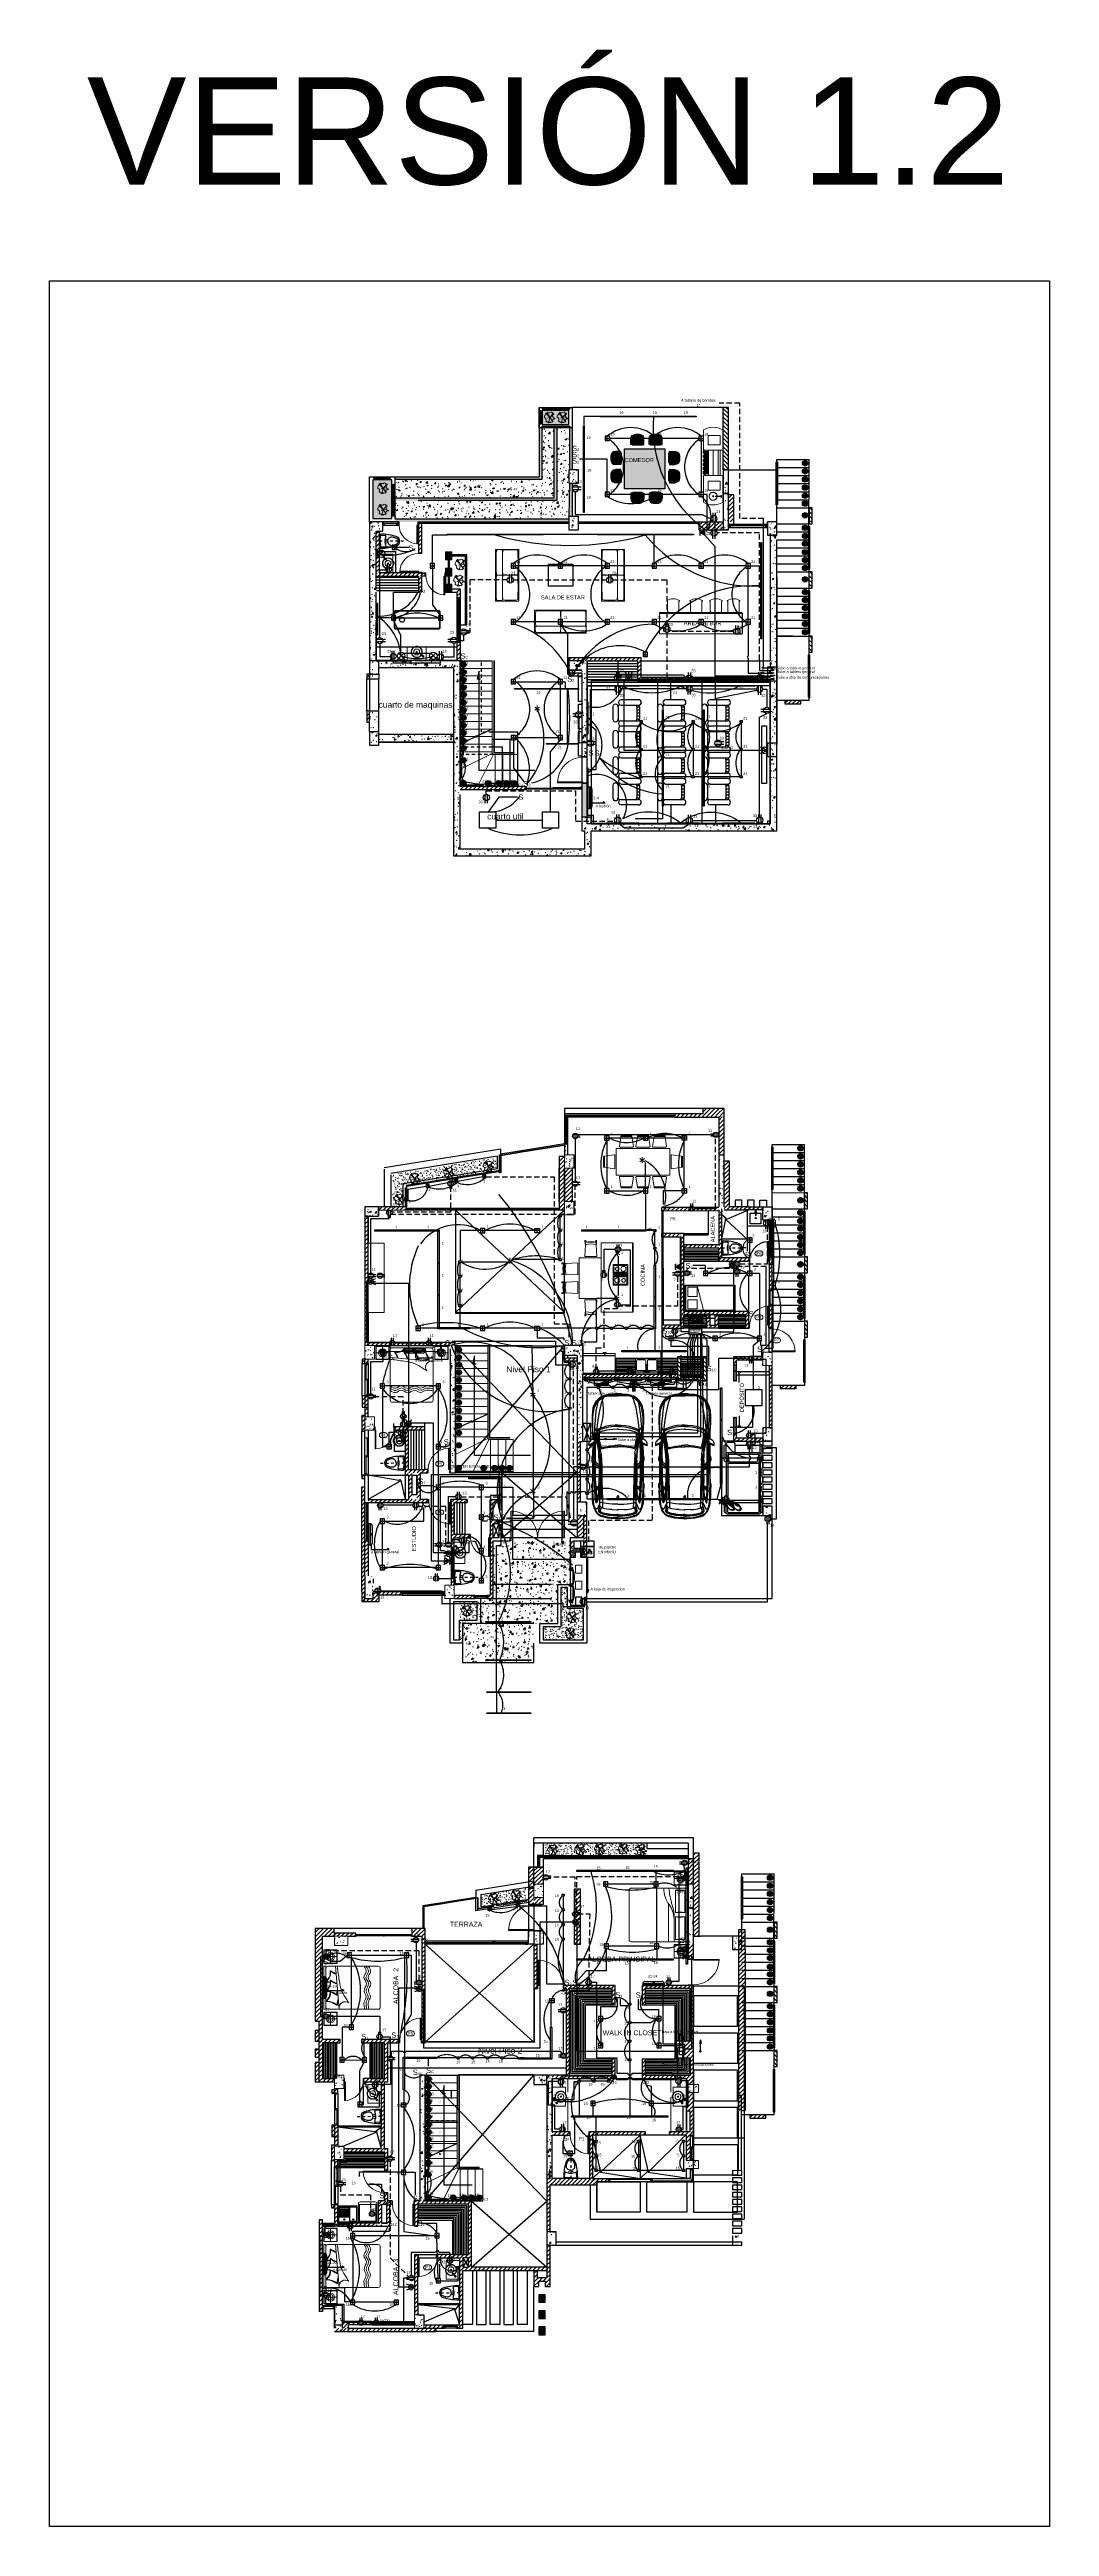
# Model space of a CAD drawing. Header units: inches. Extents: x 131 to 82119, y 71 to 16923.
# Drawn here: x 365 to 402.3, y 110.5 to 203 of the extents above; entities that cross this region are included whole.
import ezdxf
from ezdxf.enums import TextEntityAlignment as Align

# ---------------------------------------------------------------- set-up
doc = ezdxf.new("R2010")
doc.units = ezdxf.units.IN
doc.header["$MEASUREMENT"] = 0
for name, pattern in [('CENTER', [2, 1.25, -0.25, 0.25, -0.25]), ('Dash', [0.006, 0.003, -0.003]), ('HIDDEN', [9.525, 6.35, -3.175]), ('HIDDEN2', [0.1875, 0.125, -0.0625]), ('Overhead', [0.003969, 0.002381, -0.001587]), ('PISO', [0.3, 0.2, -0.1])]:
    doc.linetypes.add(name, pattern=pattern)
for name, color, linetype, lineweight in [('A-____-____-DIMS', 211, 'Continuous', 9), ('A-COLS-____-MCUT', 52, 'Continuous', 18), ('A-COLS-____-OTLN', 52, 'Continuous', 18), ('A-DOOR-____-IDEN', 31, 'Continuous', 18), ('A-DOOR-____-MCUT', 31, 'Continuous', 18), ('A-DOOR-____-OTLN', 31, 'Continuous', 18), ('A-DOOR-FRAM-MCUT', 31, 'Continuous', 18), ('A-GENM-____-OTLN', 13, 'Continuous', 18), ('A-GLAZ-____-MCUT', 151, 'Continuous', 18), ('A-GLAZ-____-OTLN', 151, 'Continuous', 18), ('A-GLAZ-CURT-MCUT', 52, 'Continuous', 18), ('A-GLAZ-CURT-OTLN', 52, 'Continuous', 18), ('A-GLAZ-CWMG-MCUT', 51, 'Continuous', 18), ('A-GLAZ-CWMG-OTLN', 51, 'Continuous', 18), ('A-WALL-____-PATT', 111, 'Continuous', 18), ('DUCTO-PARED O TECHO', 7, 'Continuous', 25), ('DUCTO-PISO', 7, 'PISO', 25), ('G-XREF-____-OTLN', 8, 'Continuous', 18), ('I-FURN-____-OTLN', 30, 'Continuous', 18), ('L-PLNT-____-OTLN', 71, 'Continuous', 18), ('P-SANR-FIXT-OTLN', 6, 'Continuous', 18), ('Q-CASE-____-MCUT', 31, 'Continuous', 35), ('Q-CASE-____-OTLN', 31, 'Continuous', 18), ('Q-SPCQ-____-OTLN', 91, 'Continuous', 18), ('RED-TELEFONO', 240, 'TELEFONO', 25), ('RED-TELEVISION', 84, 'TELEVISION', 25), ('RED-TELEVISIÓN', 84, 'TELEVISION', 25), ('RED-TELÉFONO', 240, 'TELEFONO', 25), ('S-COLS-____-MCUT', 52, 'Continuous', 18), ('S-COLS-____-OTLN', 52, 'Continuous', 18), ('S-FSTN-____-OTLN', 2, 'Continuous', 18), ('S-STRS-____-MBND', 31, 'Overhead', 18), ('S-STRS-____-OTLN', 31, 'Continuous', 18), ('SIMBOLOGIA', 150, 'Continuous', 25), ('SIMBOLOGÍA', 150, 'Continuous', 25)]:
    doc.layers.add(name, color=color, linetype=linetype, lineweight=lineweight)
for name, color, linetype in [('A-ACHU-SOLID 255', 255, 'Continuous'), ('A-MUEB', 3, 'Continuous'), ('A-MURO', 2, 'Continuous'), ('A-PROY', 33, 'HIDDEN'), ('A-TEXT-EJES', 195, 'CENTER'), ('Arquitectonico', 253, 'Continuous'), ('BLOQUES TOMAS Y LUCES', 140, 'Continuous'), ('INTERRUPTORES', 6, 'Continuous'), ('LAMPARAS', 20, 'Continuous'), ('LUCES Y TOMAS', 5, 'Continuous'), ('Retorno', 5, 'HIDDEN')]:
    doc.layers.add(name, color=color, linetype=linetype)
doc.styles.add('Arial', font='arial.ttf', dxfattribs={"height": 0.225})
doc.styles.add('Arial_1', font='arial.ttf', dxfattribs={"height": 0.15})
doc.styles.add('Arial_2', font='arial.ttf', dxfattribs={"height": 0.089295})
doc.styles.add('Arial_3', font='arial.ttf', dxfattribs={"height": 0.3375})
doc.styles.add('Arial_4', font='arial.ttf', dxfattribs={"height": 0.1125})
doc.styles.add('ROMANS', font='romans.shx', dxfattribs={"width": 0.625})
doc.styles.get("Standard").update_dxf_attribs({"font": 'arial.ttf'})
doc.styles.add('swis Lt BT', font='swissl.ttf')
doc.linetypes.add('TELEFONO', pattern='A,0.32,-0.12,["TEL",Standard,S=0.065,R=0,X=-0.065,Y=-0.0325],-0.14', length=0.58)
doc.linetypes.add('TELEVISION', pattern='A,0.32,-0.13,["TV",Standard,S=0.065,R=0,X=-0.065,Y=-0.0325],-0.13', length=0.58)
doc.dimstyles.new('Cota_1_5mm_-_Punto_Rellenado', dxfattribs={"dimscale": 0.3048, "dimtxt": 0.114779, "dimasz": 0.984252, "dimexe": 0.246063, "dimexo": 0.246063, "dimgap": 0.123031, "dimtad": 1, "dimrnd": 0.01, "dimzin": 0, "dimdsep": 46, "dimtxsty": 'Arial_4', "dimblk1": 'DOTSMALL', "dimblk2": 'DOTSMALL', "dimsah": 1, "dimcen": 0.09, "dimdle": 0.246063, "dimazin": 0, "dimtfac": 1, "dimtdec": 4, "dimtix": 1, "dimtmove": 0, "dimatfit": 3, "dimfxl": 1, "dimtvp": 1, "dimtolj": 1, "dimtzin": 0, "dimarcsym": 2})
pattern_1 = [(45, (392.16384, 133.34242), (-0.07919596, 0.07919596), [])]
pattern_2 = [(50, (392.16384, 133.3424), (0.546432, -0.047308), [0.057, -0.629]), (355, (392.16384, 133.3424), (-0.105429, 0.57337), [0.046, -0.503]), (100.451, (392.20984, 133.3384), (0.440955, 0.525708), [0.049, -0.534]), (46.184, (392.16384, 133.4944), (0.813123, -0.12606), [0.086, -0.943]), (96.636, (392.23184, 133.4844), (0.711995, 0.742252), [0.073, -0.801]), (351.184, (392.1638, 133.4944), (0.71223, 0.742616), [0.069, -0.754]), (21, (392.23984, 133.4564), (0.454985, -0.306292), [0.057, -0.629]), (326, (392.23984, 133.4564), (0.185766, 0.552594), [0.046, -0.503]), (71.451, (392.27784, 133.4314), (0.640536, 0.246016), [0.049, -0.534]), (37.5, (392.16384, 133.34242), (0.009206, 0.2541166), [0.025, -0.472, 0.025, -0.485, -0.505]), (37.5, (392.16384, 133.34242), (0.009206, 0.2541166), [-1.007, 0.025, -0.48]), (7.5, (392.16384, 133.34242), (0.2004608, 0.3007382), [0.025, -0.266, 0.025, -0.46, -0.192]), (7.5, (392.16384, 133.34242), (0.2004608, 0.3007382), [-0.776, 0.025, -0.167]), (327.5, (391.99384, 133.34242), (0.406483, -0.0170776), [0.025, -0.165, 0.025, -0.569, -0.789]), (327.5, (391.99384, 133.34242), (0.406483, -0.0170776), [-0.785, 0.025, -0.764]), (317.5, (391.91784, 133.3424), (0.4439987, 0.076008), [0.025, -0.223, 0.025, -0.37, -0.56]), (317.5, (391.91784, 133.3424), (0.4439987, 0.076008), [-0.642, 0.025, -0.535])]
pattern_3 = [(50, (398.6606, 171.25755), (0.546432, -0.0473076), [0.057, -0.629]), (355, (398.6606, 171.25755), (-0.105429, 0.573371), [0.046, -0.503]), (100.451, (398.7056, 171.25355), (0.440955, 0.525708), [0.049, -0.534]), (46.184, (398.6606, 171.41055), (0.813123, -0.126061), [0.086, -0.943]), (96.636, (398.7286, 171.39955), (0.711995, 0.742252), [0.073, -0.801]), (351.184, (398.6606, 171.41055), (0.71223, 0.742616), [0.069, -0.754]), (21, (398.7366, 171.37255), (0.454985, -0.3062917), [0.057, -0.629]), (326, (398.7366, 171.37255), (0.185766, 0.552594), [0.046, -0.503]), (71.451, (398.7746, 171.34655), (0.640536, 0.2460156), [0.049, -0.534]), (37.5, (398.66059, 171.25755), (0.009206, 0.2541166), [0.025, -0.472, 0.025, -0.485, -0.505]), (37.5, (398.66059, 171.25755), (0.009206, 0.2541166), [-1.007, 0.025, -0.48]), (7.5, (398.6606, 171.25755), (0.2004608, 0.3007382), [0.025, -0.266, 0.025, -0.46, -0.192]), (7.5, (398.6606, 171.25755), (0.2004608, 0.3007382), [-0.776, 0.025, -0.167]), (327.5, (398.49059, 171.25755), (0.4064829, -0.0170776), [0.025, -0.165, 0.025, -0.569, -0.789]), (327.5, (398.49059, 171.25755), (0.4064829, -0.0170776), [-0.785, 0.025, -0.764]), (317.5, (398.4146, 171.25755), (0.4439987, 0.076008), [0.025, -0.223, 0.025, -0.37, -0.56]), (317.5, (398.4146, 171.25755), (0.4439987, 0.076008), [-0.642, 0.025, -0.535])]
pattern_4 = [(45, (398.66059, 171.25755), (-0.07919596, 0.07919596), [])]
pattern_5 = [(45, (398.66059, 171.37354), (-0.079196, 0.079196), [])]
pattern_6 = [(45, (398.66059, 171.1229), (-0.07919596, 0.07919596), [])]
pattern_7 = [(45, (398.66059, 171.52755), (-0.07919596, 0.07919596), [])]
pattern_8 = [(45, (398.89059, 171.25755), (-0.07919596, 0.07919596), [])]
pattern_9 = [(45, (393.53059, 160.59055), (-0.07919596, 0.07919596), [])]
pattern_10 = [(50, (393.4712, 186.17345), (0.546432, -0.047308), [0.057, -0.629]), (355, (393.4712, 186.17345), (-0.105429, 0.57337), [0.046, -0.503]), (100.451, (393.5172, 186.16945), (0.440955, 0.525708), [0.049, -0.534]), (46.184, (393.4712, 186.32545), (0.813123, -0.12606), [0.086, -0.943]), (96.636, (393.5392, 186.31545), (0.711995, 0.742252), [0.073, -0.801]), (351.184, (393.4712, 186.32545), (0.71223, 0.742616), [0.069, -0.754]), (21, (393.5472, 186.28745), (0.454985, -0.306292), [0.057, -0.629]), (326, (393.5472, 186.28745), (0.185766, 0.552594), [0.046, -0.503]), (71.451, (393.5852, 186.26245), (0.640536, 0.246016), [0.049, -0.534]), (37.5, (393.47122, 186.17345), (0.009206, 0.2541166), [0.025, -0.472, 0.025, -0.485, -0.505]), (37.5, (393.47122, 186.17345), (0.009206, 0.2541166), [-1.007, 0.025, -0.48]), (7.5, (393.47122, 186.17345), (0.2004608, 0.3007382), [0.025, -0.266, 0.025, -0.46, -0.192]), (7.5, (393.47122, 186.17345), (0.2004608, 0.3007382), [-0.776, 0.025, -0.167]), (327.5, (393.30122, 186.17345), (0.406483, -0.0170776), [0.025, -0.165, 0.025, -0.569, -0.789]), (327.5, (393.30122, 186.17345), (0.406483, -0.0170776), [-0.785, 0.025, -0.764]), (317.5, (393.22522, 186.17345), (0.4439987, 0.076008), [0.025, -0.223, 0.025, -0.37, -0.56]), (317.5, (393.22522, 186.17345), (0.4439987, 0.076008), [-0.642, 0.025, -0.535])]
pattern_11 = [(45, (393.47122, 186.17345), (-0.07919596, 0.07919596), [])]
pattern_12 = [(360, (393.47122, 186.17345), (0.305, 0.076), [0.025, -0.203, 0.025, -0.203, -1.219]), (360, (393.47122, 186.17345), (0.305, 0.076), [-0.457, 0.025, -0.432, 0.025, -0.203, -0.533]), (360, (393.47122, 186.17345), (0.305, 0.076), [-1.143, 0.025, -0.127, 0.025, -0.356]), (120, (393.58522, 186.21145), (-0.21831793, 0.22613775), [0.025, -0.203, 0.025, -0.203, -1.219]), (120, (393.58522, 186.21145), (-0.21831793, 0.22613775), [-0.457, 0.025, -0.432, 0.025, -0.203, -0.533]), (120, (393.58522, 186.21145), (-0.21831793, 0.22613775), [-1.143, 0.025, -0.127, 0.025, -0.356]), (240, (393.62322, 186.36445), (-0.08668207, -0.30213775), [0.025, -0.203, 0.025, -0.203, -1.219]), (240, (393.62322, 186.36445), (-0.08668207, -0.30213775), [-0.457, 0.025, -0.432, 0.025, -0.203, -0.533]), (240, (393.62322, 186.36445), (-0.08668207, -0.30213775), [-1.143, 0.025, -0.127, 0.025, -0.356])]
pattern_13 = [(45, (398.83122, 196.84045), (-0.07919596, 0.07919596), [])]

# ---------------------------------------------------------------- blocks, each defined once
blk = doc.blocks.new('System Panel - Glazed-1942166-ARQ-P2')
at = {"layer": 'A-GLAZ-CURT-OTLN'}
blk.add_hatch(color=256, dxfattribs=at).paths.add_polyline_path([(-0.277, 0.024), (0.277, 0.024), (0.277, 0.049), (-0.277, 0.049)], flags=0)
for p, q in [((-0.277, 0.049), (0.277, 0.049)), ((-0.277, 0.049), (-0.277, 0.024)), ((0.277, 0.024), (-0.277, 0.024)), ((0.277, 0.049), (0.277, 0.024))]:
    blk.add_line(p, q, dxfattribs=at)
blk = doc.blocks.new('M_Rectangular Column - Columna Arquitectonica 0_24 x 0_30-1649937-ARQ-P2')
at = {"layer": 'A-COLS-____-OTLN'}
blk.add_hatch(color=256, dxfattribs=at).paths.add_polyline_path([(-0.15, -0.12), (0.15, -0.12), (0.15, 0.12), (-0.15, 0.12)], flags=0)
for p, q in [((0.15, 0.12), (-0.15, 0.12)), ((-0.15, 0.12), (-0.15, -0.12)), ((0.15, -0.12), (0.15, 0.12)), ((-0.15, -0.12), (0.15, -0.12))]:
    blk.add_line(p, q, dxfattribs=at)
blk = doc.blocks.new('M_Concrete-Rectangular-Column - Columna Concreto 0_50x0_35-1658765-ARQ-P2')
at = {"layer": 'S-COLS-____-OTLN'}
h = blk.add_hatch(dxfattribs=at)
h.set_pattern_fill('FP_3', style=0, pattern_type=2)
h.set_pattern_definition([(320, (8.859, -16.366), (-0.047308, -0.546432), [0.057, -0.629]), (265, (8.859, -16.366), (0.57337, 0.105429), [0.046, -0.503]), (10.451, (8.855, -16.412), (0.525708, -0.440955), [0.049, -0.534]), (316.184, (9.011, -16.366), (-0.12606, -0.813123), [0.086, -0.943]), (6.636, (9.001, -16.434), (0.742252, -0.711995), [0.073, -0.801]), (261.184, (9.011, -16.366), (0.742616, -0.71223), [0.069, -0.754]), (291, (8.973, -16.443), (-0.306292, -0.454985), [0.057, -0.629]), (236, (8.973, -16.443), (0.552594, -0.185766), [0.046, -0.503]), (341.451, (8.948, -16.481), (0.246016, -0.640536), [0.049, -0.534]), (307.5, (8.859, -16.366), (0.2541166, -0.009206), [0.025, -0.472, 0.025, -0.485, -0.505]), (307.5, (8.859, -16.366), (0.2541166, -0.009206), [-1.007, 0.025, -0.48]), (277.5, (8.859, -16.366), (0.3007382, -0.2004608), [0.025, -0.266, 0.025, -0.46, -0.192]), (277.5, (8.859, -16.366), (0.3007382, -0.2004608), [-0.776, 0.025, -0.167]), (237.5, (8.859, -16.197), (-0.0170776, -0.406483), [0.025, -0.165, 0.025, -0.569, -0.789]), (237.5, (8.859, -16.197), (-0.0170776, -0.406483), [-0.785, 0.025, -0.764]), (227.5, (8.859, -16.12), (0.076008, -0.4439987), [0.025, -0.223, 0.025, -0.37, -0.56]), (227.5, (8.859, -16.12), (0.076008, -0.4439987), [-0.642, 0.025, -0.535])])
h.paths.add_polyline_path([(-0.25, -0.175), (0.25, -0.175), (0.25, 0.175), (-0.25, 0.175), (-0.25, 0.055)], flags=0)
at = {"layer": 'S-COLS-____-MCUT'}
for p, q in [((0.25, 0.175), (-0.25, 0.175)), ((-0.25, 0.175), (-0.25, -0.175)), ((0.25, 0.055), (0.25, 0.175)), ((-0.25, -0.175), (0.16, -0.175))]:
    blk.add_line(p, q, dxfattribs=at)
blk = doc.blocks.new('M_Concrete-Rectangular-Column - Columna Concreto 0_35 x 0_50-1658767-ARQ-P2')
at = {"layer": 'S-COLS-____-OTLN'}
h = blk.add_hatch(dxfattribs=at)
h.set_pattern_fill('FP_4', style=0, pattern_type=2)
h.set_pattern_definition([(50, (8.915, 0.816), (0.546432, -0.047308), [0.057, -0.629]), (355, (8.915, 0.816), (-0.10543, 0.57337), [0.046, -0.503]), (100.451, (8.961, 0.812), (0.440955, 0.525708), [0.049, -0.534]), (46.184, (8.915, 0.969), (0.813123, -0.12606), [0.086, -0.943]), (96.636, (8.983, 0.958), (0.711995, 0.74225), [0.073, -0.801]), (351.184, (8.915, 0.969), (0.71223, 0.742616), [0.069, -0.754]), (21, (8.991, 0.93), (0.454985, -0.306292), [0.057, -0.629]), (326, (8.991, 0.93), (0.185766, 0.552594), [0.046, -0.503]), (71.451, (9.029, 0.905), (0.640536, 0.246016), [0.049, -0.534]), (37.5, (8.915, 0.816), (0.009206, 0.2541166), [0.025, -0.472, 0.025, -0.485, -0.505]), (37.5, (8.915, 0.816), (0.009206, 0.2541166), [-1.007, 0.025, -0.48]), (7.5, (8.915, 0.816), (0.200461, 0.300738), [0.025, -0.266, 0.025, -0.46, -0.192]), (7.5, (8.915, 0.816), (0.200461, 0.300738), [-0.776, 0.025, -0.167]), (327.5, (8.745, 0.816), (0.406483, -0.0170776), [0.025, -0.165, 0.025, -0.569, -0.789]), (327.5, (8.745, 0.816), (0.406483, -0.0170776), [-0.785, 0.025, -0.764]), (317.5, (8.669, 0.816), (0.443999, 0.076008), [0.025, -0.223, 0.025, -0.37, -0.56]), (317.5, (8.669, 0.816), (0.443999, 0.076008), [-0.642, 0.025, -0.535])])
h.paths.add_polyline_path([(0.175, -0.25), (0.175, 0.25), (-0.175, 0.25), (-0.175, -0.25)], flags=0)
at = {"layer": 'S-COLS-____-MCUT'}
for p, q in [((0.175, 0.25), (-0.175, 0.25)), ((-0.175, 0.25), (-0.175, -0.25)), ((0.175, -0.25), (0.175, 0.25)), ((-0.175, -0.25), (0.175, -0.25))]:
    blk.add_line(p, q, dxfattribs=at)
blk = doc.blocks.new('M_Concrete-Rectangular-Column - Columna Concreto 0_35 x 0_50-1669659-ARQ-P2')
at = {"layer": 'S-COLS-____-OTLN'}
h = blk.add_hatch(dxfattribs=at)
h.set_pattern_fill('FP_5', style=0, pattern_type=2)
h.set_pattern_definition([(50, (8.915, -0.925), (0.546432, -0.047308), [0.057, -0.629]), (355, (8.915, -0.925), (-0.10543, 0.57337), [0.046, -0.503]), (100.451, (8.961, -0.929), (0.440955, 0.525708), [0.049, -0.534]), (46.184, (8.915, -0.773), (0.813123, -0.12606), [0.086, -0.943]), (96.636, (8.983, -0.783), (0.711995, 0.74225), [0.073, -0.801]), (351.184, (8.915, -0.773), (0.71223, 0.742616), [0.069, -0.754]), (21, (8.991, -0.811), (0.454985, -0.306292), [0.057, -0.629]), (326, (8.991, -0.811), (0.185766, 0.552594), [0.046, -0.503]), (71.451, (9.029, -0.837), (0.640536, 0.246016), [0.049, -0.534]), (37.5, (8.915, -0.925), (0.009206, 0.2541166), [0.025, -0.472, 0.025, -0.485, -0.505]), (37.5, (8.915, -0.925), (0.009206, 0.2541166), [-1.007, 0.025, -0.48]), (7.5, (8.915, -0.925), (0.200461, 0.300738), [0.025, -0.266, 0.025, -0.46, -0.192]), (7.5, (8.915, -0.925), (0.200461, 0.300738), [-0.776, 0.025, -0.167]), (327.5, (8.745, -0.925), (0.406483, -0.0170776), [0.025, -0.165, 0.025, -0.569, -0.789]), (327.5, (8.745, -0.925), (0.406483, -0.0170776), [-0.785, 0.025, -0.764]), (317.5, (8.669, -0.925), (0.443999, 0.076008), [0.025, -0.223, 0.025, -0.37, -0.56]), (317.5, (8.669, -0.925), (0.443999, 0.076008), [-0.642, 0.025, -0.535])])
h.paths.add_polyline_path([(0.175, -0.25), (0.175, 0.25), (-0.175, 0.25), (-0.175, -0.25)], flags=0)
at = {"layer": 'S-COLS-____-MCUT'}
for p, q in [((0.175, 0.25), (-0.175, 0.25)), ((-0.175, 0.25), (-0.175, -0.25)), ((0.175, -0.25), (0.175, 0.25)), ((-0.175, -0.25), (0.175, -0.25))]:
    blk.add_line(p, q, dxfattribs=at)
blk = doc.blocks.new('M_Concrete-Rectangular-Column - Columna Concreto 0_35 x 0_50-V1-ARQ-P2')
at = {"layer": 'S-COLS-____-OTLN'}
h = blk.add_hatch(dxfattribs=at)
h.set_pattern_fill('FP_6', style=0, pattern_type=2)
h.set_pattern_definition([(320, (0.941, -16.291), (-0.047308, -0.546432), [0.057, -0.629]), (265, (0.941, -16.291), (0.57337, 0.105429), [0.046, -0.503]), (10.451, (0.937, -16.337), (0.525708, -0.440955), [0.049, -0.534]), (316.184, (1.094, -16.291), (-0.12606, -0.813123), [0.086, -0.943]), (6.636, (1.083, -16.359), (0.74225, -0.711995), [0.073, -0.801]), (261.184, (1.094, -16.291), (0.742616, -0.71223), [0.069, -0.754]), (291, (1.055, -16.368), (-0.306292, -0.454985), [0.057, -0.629]), (236, (1.055, -16.368), (0.552594, -0.185766), [0.046, -0.503]), (341.451, (1.03, -16.406), (0.246016, -0.640536), [0.049, -0.534]), (307.5, (0.941, -16.291), (0.2541166, -0.009206), [0.025, -0.472, 0.025, -0.485, -0.505]), (307.5, (0.941, -16.291), (0.2541166, -0.009206), [-1.007, 0.025, -0.48]), (277.5, (0.941, -16.291), (0.3007382, -0.2004608), [0.025, -0.266, 0.025, -0.46, -0.192]), (277.5, (0.941, -16.291), (0.3007382, -0.2004608), [-0.776, 0.025, -0.167]), (237.5, (0.941, -16.122), (-0.0170776, -0.406483), [0.025, -0.165, 0.025, -0.569, -0.789]), (237.5, (0.941, -16.122), (-0.0170776, -0.406483), [-0.785, 0.025, -0.764]), (227.5, (0.941, -16.045), (0.076008, -0.443999), [0.025, -0.223, 0.025, -0.37, -0.56]), (227.5, (0.941, -16.045), (0.076008, -0.443999), [-0.642, 0.025, -0.535])])
h.paths.add_polyline_path([(-0.175, -0.25), (0.175, -0.25), (0.175, 0.25), (-0.175, 0.25)], flags=0)
at = {"layer": 'S-COLS-____-MCUT'}
for p, q in [((0.175, 0.25), (-0.175, 0.25)), ((-0.175, 0.25), (-0.175, -0.25)), ((0.175, -0.25), (0.175, 0.25)), ((-0.175, -0.25), (0.175, -0.25))]:
    blk.add_line(p, q, dxfattribs=at)
blk = doc.blocks.new('M_Concrete-Rectangular-Column - Columna Concreto 0_50x0_35-V2-ARQ-P2')
at = {"layer": 'S-COLS-____-OTLN'}
h = blk.add_hatch(dxfattribs=at)
h.set_pattern_fill('FP_7', style=0, pattern_type=2)
h.set_pattern_definition([(320, (6.204, -16.366), (-0.047308, -0.546432), [0.057, -0.629]), (265, (6.204, -16.366), (0.57337, 0.105429), [0.046, -0.503]), (10.451, (6.2, -16.412), (0.525708, -0.440955), [0.049, -0.534]), (316.184, (6.357, -16.366), (-0.12606, -0.813123), [0.086, -0.943]), (6.636, (6.346, -16.434), (0.742252, -0.711995), [0.073, -0.801]), (261.184, (6.357, -16.366), (0.742616, -0.71223), [0.069, -0.754]), (291, (6.318, -16.443), (-0.306292, -0.454985), [0.057, -0.629]), (236, (6.318, -16.443), (0.552594, -0.185766), [0.046, -0.503]), (341.451, (6.293, -16.481), (0.246016, -0.640536), [0.049, -0.534]), (307.5, (6.204, -16.366), (0.2541166, -0.009206), [0.025, -0.472, 0.025, -0.485, -0.505]), (307.5, (6.204, -16.366), (0.2541166, -0.009206), [-1.007, 0.025, -0.48]), (277.5, (6.204, -16.366), (0.3007382, -0.2004608), [0.025, -0.266, 0.025, -0.46, -0.192]), (277.5, (6.204, -16.366), (0.3007382, -0.2004608), [-0.776, 0.025, -0.167]), (237.5, (6.204, -16.197), (-0.0170776, -0.406483), [0.025, -0.165, 0.025, -0.569, -0.789]), (237.5, (6.204, -16.197), (-0.0170776, -0.406483), [-0.785, 0.025, -0.764]), (227.5, (6.204, -16.12), (0.076008, -0.443999), [0.025, -0.223, 0.025, -0.37, -0.56]), (227.5, (6.204, -16.12), (0.076008, -0.443999), [-0.642, 0.025, -0.535])])
h.paths.add_polyline_path([(-0.25, -0.175), (0.25, -0.175), (0.25, 0.175), (-0.25, 0.175)], flags=0)
at = {"layer": 'S-COLS-____-MCUT'}
for p, q in [((0.125, 0.175), (-0.25, 0.175)), ((-0.25, 0.175), (-0.25, -0.175)), ((0.25, -0.175), (0.25, 0.085)), ((-0.25, -0.175), (0.005, -0.175)), ((0.125, -0.175), (0.25, -0.175))]:
    blk.add_line(p, q, dxfattribs=at)
blk = doc.blocks.new('M_Concrete-Rectangular-Column - Columna Concreto 0_30 x 0_45-1658768-ARQ-P2')
at = {"layer": 'S-COLS-____-OTLN'}
h = blk.add_hatch(dxfattribs=at)
h.set_pattern_fill('FP_8', style=0, pattern_type=2)
h.set_pattern_definition([(50, (3.166, 6.459), (0.546432, -0.047308), [0.057, -0.629]), (355, (3.166, 6.459), (-0.10543, 0.57337), [0.046, -0.503]), (100.451, (3.212, 6.455), (0.440955, 0.525708), [0.049, -0.534]), (46.184, (3.166, 6.611), (0.81312, -0.12606), [0.086, -0.943]), (96.636, (3.234, 6.601), (0.711995, 0.74225), [0.073, -0.801]), (351.184, (3.166, 6.611), (0.71223, 0.74262), [0.069, -0.754]), (21, (3.242, 6.573), (0.454985, -0.306292), [0.057, -0.629]), (326, (3.242, 6.573), (0.185766, 0.552594), [0.046, -0.503]), (71.451, (3.28, 6.548), (0.640536, 0.246016), [0.049, -0.534]), (37.5, (3.166, 6.459), (0.009206, 0.2541166), [0.025, -0.472, 0.025, -0.485, -0.505]), (37.5, (3.166, 6.459), (0.009206, 0.2541166), [-1.007, 0.025, -0.48]), (7.5, (3.166, 6.459), (0.200461, 0.300738), [0.025, -0.266, 0.025, -0.46, -0.192]), (7.5, (3.166, 6.459), (0.200461, 0.300738), [-0.776, 0.025, -0.167]), (327.5, (2.996, 6.459), (0.406483, -0.0170776), [0.025, -0.165, 0.025, -0.569, -0.789]), (327.5, (2.996, 6.459), (0.406483, -0.0170776), [-0.785, 0.025, -0.764]), (317.5, (2.92, 6.459), (0.443999, 0.076008), [0.025, -0.223, 0.025, -0.37, -0.56]), (317.5, (2.92, 6.459), (0.443999, 0.076008), [-0.642, 0.025, -0.535])])
h.paths.add_polyline_path([(0.225, -0.15), (0.225, 0.15), (-0.225, 0.15), (-0.225, -0.15)], flags=0)
at = {"layer": 'S-COLS-____-MCUT'}
for p, q in [((0.225, 0.15), (-0.225, 0.15)), ((-0.225, 0.15), (-0.225, -0.15)), ((0.225, -0.15), (0.225, 0.15)), ((-0.225, -0.15), (0.225, -0.15))]:
    blk.add_line(p, q, dxfattribs=at)
blk = doc.blocks.new('M_Concrete-Rectangular-Column - Columna Concreto 0_30 x 0_45-V3-ARQ-P2')
at = {"layer": 'S-COLS-____-OTLN'}
h = blk.add_hatch(dxfattribs=at)
h.set_pattern_fill('FP_9', style=0, pattern_type=2)
h.set_pattern_definition([(50, (3.166, 9.287), (0.546432, -0.047308), [0.057, -0.629]), (355, (3.166, 9.287), (-0.10543, 0.57337), [0.046, -0.503]), (100.451, (3.212, 9.283), (0.440955, 0.525708), [0.049, -0.534]), (46.184, (3.166, 9.44), (0.813123, -0.12606), [0.086, -0.943]), (96.636, (3.234, 9.429), (0.711995, 0.74225), [0.073, -0.801]), (351.184, (3.166, 9.44), (0.71223, 0.742616), [0.069, -0.754]), (21, (3.242, 9.401), (0.454985, -0.306292), [0.057, -0.629]), (326, (3.242, 9.401), (0.185766, 0.552594), [0.046, -0.503]), (71.451, (3.28, 9.376), (0.640536, 0.246016), [0.049, -0.534]), (37.5, (3.166, 9.287), (0.009206, 0.2541166), [0.025, -0.472, 0.025, -0.485, -0.505]), (37.5, (3.166, 9.287), (0.009206, 0.2541166), [-1.007, 0.025, -0.48]), (7.5, (3.166, 9.287), (0.200461, 0.300738), [0.025, -0.266, 0.025, -0.46, -0.192]), (7.5, (3.166, 9.287), (0.200461, 0.300738), [-0.776, 0.025, -0.167]), (327.5, (2.996, 9.287), (0.406483, -0.0170776), [0.025, -0.165, 0.025, -0.569, -0.789]), (327.5, (2.996, 9.287), (0.406483, -0.0170776), [-0.785, 0.025, -0.764]), (317.5, (2.92, 9.287), (0.443999, 0.076008), [0.025, -0.223, 0.025, -0.37, -0.56]), (317.5, (2.92, 9.287), (0.443999, 0.076008), [-0.642, 0.025, -0.535])])
h.paths.add_polyline_path([(0.225, -0.15), (0.225, 0.15), (-0.225, 0.15), (-0.225, -0.15)], flags=0)
at = {"layer": 'S-COLS-____-MCUT'}
for p, q in [((0.225, 0.15), (-0.225, 0.15)), ((0.225, -0.15), (0.225, 0.15)), ((-0.225, -0.15), (0.225, -0.15))]:
    blk.add_line(p, q, dxfattribs=at)
blk = doc.blocks.new('System Panel - Glazed-1660149-ARQ-P2')
at = {"layer": 'A-GLAZ-CURT-OTLN'}
blk.add_hatch(color=256, dxfattribs=at).paths.add_polyline_path([(-0.204, 0.049), (-0.204, 0.024), (0.204, 0.024), (0.204, 0.049)], flags=0)
for p, q in [((-0.204, 0.049), (0.204, 0.049)), ((0.204, 0.024), (-0.204, 0.024)), ((0.204, 0.049), (0.204, 0.024))]:
    blk.add_line(p, q, dxfattribs=at)
blk = doc.blocks.new('System Panel - Glazed-1561508-ARQ-P2')
at = {"layer": 'A-GLAZ-CURT-OTLN'}
blk.add_hatch(color=256, dxfattribs=at).paths.add_polyline_path([(-0.364, 0.024), (0.364, 0.024), (0.364, 0.049), (-0.364, 0.049)], flags=0)
for p, q in [((-0.364, 0.049), (0.364, 0.049)), ((-0.364, 0.049), (-0.364, 0.024)), ((0.364, 0.024), (-0.364, 0.024)), ((0.364, 0.049), (0.364, 0.024))]:
    blk.add_line(p, q, dxfattribs=at)
blk = doc.blocks.new('System Panel - Glazed-1942257-ARQ-P2')
at = {"layer": 'A-GLAZ-CURT-OTLN'}
blk.add_hatch(color=256, dxfattribs=at).paths.add_polyline_path([(0.109, 0.049), (-0.109, 0.049), (-0.109, 0.024), (0.109, 0.024)], flags=0)
for p, q in [((-0.109, 0.049), (0.109, 0.049)), ((-0.109, 0.049), (-0.109, 0.024)), ((0.109, 0.024), (-0.109, 0.024)), ((0.109, 0.049), (0.109, 0.024))]:
    blk.add_line(p, q, dxfattribs=at)
blk = doc.blocks.new('Puertas Revit Lisas - 0_75  x 2_70-1766043-ARQ-P2')
at = {"layer": 'A-DOOR-____-MCUT'}
for p, q in [((0.35, 0.756825), (0.315, 0.756825)), ((0.315, 0.756825), (0.315, 0.056825)), ((0.315, 0.056825), (0.35, 0.056825)), ((0.35, 0.056825), (0.35, 0.756825))]:
    blk.add_line(p, q, dxfattribs=at)
at = {"layer": 'A-DOOR-____-OTLN'}
blk.add_arc((0.35, 0.056825), 0.7, 90, 180, dxfattribs=at)
at = {"layer": 'A-DOOR-FRAM-MCUT'}
for p, q in [((-0.35, 0.056825), (-0.375, 0.056825)), ((-0.375, 0.056825), (-0.375, -0.063175)), ((-0.35, -0.063175), (-0.35, 0.056825)), ((0.35, 0.056825), (0.35, -0.063175)), ((0.375, 0.056825), (0.35, 0.056825)), ((0.375, -0.063175), (0.375, 0.056825)), ((-0.375, -0.063175), (-0.35, -0.063175)), ((0.35, -0.063175), (0.375, -0.063175))]:
    blk.add_line(p, q, dxfattribs=at)
blk = doc.blocks.new('Puertas Revit Lisas - 0_85 X 2_70-1759835-ARQ-P2')
at = {"layer": 'A-DOOR-____-MCUT'}
for p, q in [((0.365, -0.056825), (0.4, -0.056825)), ((0.365, -0.856825), (0.365, -0.056825)), ((0.4, -0.856825), (0.365, -0.856825)), ((0.4, -0.056825), (0.4, -0.856825))]:
    blk.add_line(p, q, dxfattribs=at)
at = {"layer": 'A-DOOR-____-OTLN'}
blk.add_arc((0.4, -0.056825), 0.8, 180, 270, dxfattribs=at)
at = {"layer": 'A-DOOR-FRAM-MCUT'}
for p, q in [((-0.425, 0.063175), (-0.4, 0.063175)), ((-0.425, -0.056825), (-0.425, 0.063175)), ((-0.4, 0.063175), (-0.4, -0.056825)), ((0.4, 0.063175), (0.425, 0.063175)), ((0.4, -0.056825), (0.4, 0.063175)), ((0.425, 0.063175), (0.425, -0.056825)), ((-0.4, -0.056825), (-0.425, -0.056825)), ((0.425, -0.056825), (0.4, -0.056825))]:
    blk.add_line(p, q, dxfattribs=at)
blk = doc.blocks.new('Puertas Revit Lisas - 0_75  x 2_70-1934064-ARQ-P2')
at = {"layer": 'A-DOOR-____-MCUT'}
for p, q in [((0.315, -0.056825), (0.35, -0.056825)), ((0.315, -0.756825), (0.315, -0.056825)), ((0.35, -0.756825), (0.315, -0.756825)), ((0.35, -0.056825), (0.35, -0.756825))]:
    blk.add_line(p, q, dxfattribs=at)
at = {"layer": 'A-DOOR-____-OTLN'}
blk.add_arc((0.35, -0.056825), 0.7, 180, 270, dxfattribs=at)
at = {"layer": 'A-DOOR-FRAM-MCUT'}
for p, q in [((-0.375, 0.063175), (-0.35, 0.063175)), ((-0.375, -0.056825), (-0.375, 0.063175)), ((-0.35, 0.063175), (-0.35, -0.056825)), ((0.35, 0.063175), (0.375, 0.063175)), ((0.35, -0.056825), (0.35, 0.063175)), ((0.375, 0.063175), (0.375, -0.056825)), ((-0.35, -0.056825), (-0.375, -0.056825)), ((0.375, -0.056825), (0.35, -0.056825))]:
    blk.add_line(p, q, dxfattribs=at)
blk = doc.blocks.new('Puertas Revit Lisas - 1_00 x 2_70-1759848-ARQ-P2')
at = {"layer": 'A-DOOR-____-MCUT'}
for p, q in [((0.44, -0.056825), (0.475, -0.056825)), ((0.44, -1.006825), (0.44, -0.056825)), ((0.475, -0.056825), (0.475, -1.006825)), ((0.475, -1.006825), (0.44, -1.006825))]:
    blk.add_line(p, q, dxfattribs=at)
at = {"layer": 'A-DOOR-____-OTLN'}
blk.add_arc((0.475, -0.056825), 0.95, 180, 270, dxfattribs=at)
at = {"layer": 'A-DOOR-FRAM-MCUT'}
for p, q in [((-0.5, 0.063175), (-0.475, 0.063175)), ((-0.5, -0.056825), (-0.5, 0.063175)), ((-0.475, 0.063175), (-0.475, -0.056825)), ((0.475, 0.063175), (0.5, 0.063175)), ((0.475, -0.056825), (0.475, 0.063175)), ((0.5, 0.063175), (0.5, -0.056825)), ((-0.475, -0.056825), (-0.5, -0.056825)), ((0.5, -0.056825), (0.475, -0.056825))]:
    blk.add_line(p, q, dxfattribs=at)
blk = doc.blocks.new('Single_Sink_Vanity_15616 - 500x700mm-V4-ARQ-P2')
at = {"layer": 'P-SANR-FIXT-OTLN'}
for p, q in [((-0.096, 0.25), (-0.35, 0.25)), ((-0.35, 0.25), (-0.35, -0.25)), ((-0.154, 0.004), (-0.232, -0.067)), ((0.035, 0.282), (-0.035, 0.282)), ((-0.035, 0.272), (-0.017, 0.272)), ((0.017, 0.272), (0.035, 0.272)), ((0.35, 0.25), (0.096, 0.25)), ((0.35, -0.25), (0.35, 0.25)), ((-0.257, -0.096), (-0.263, -0.101)), ((-0.253, -0.111), (-0.248, -0.106)), ((-0.195, -0.045), (-0.239, -0.085)), ((-0.234, -0.091), (-0.239, -0.085)), ((-0.234, -0.091), (-0.19, -0.051)), ((-0.216, -0.086), (-0.137, -0.015))]:
    blk.add_line(p, q, dxfattribs=at)
at = {"layer": 'P-SANR-FIXT-OTLN', "flags": 128}
for points in [[(0.205, 0.07), (0.204, 0.078), (0.204, 0.086), (0.203, 0.094), (0.202, 0.103), (0.201, 0.111), (0.199, 0.119), (0.197, 0.127), (0.194, 0.134), (0.192, 0.142), (0.188, 0.15), (0.185, 0.157), (0.182, 0.165), (0.178, 0.172), (0.173, 0.179), (0.169, 0.186), (0.164, 0.192), (0.159, 0.199), (0.154, 0.205), (0.148, 0.211), (0.143, 0.217), (0.137, 0.222), (0.13, 0.228), (0.124, 0.233), (0.117, 0.238), (0.111, 0.242), (0.104, 0.246), (0.096, 0.25), (0.089, 0.254), (0.082, 0.258), (0.074, 0.261), (0.066, 0.264), (0.059, 0.266), (0.051, 0.268), (0.043, 0.27), (0.035, 0.272), (0.027, 0.273), (0.019, 0.274), (0.01, 0.274), (0.002, 0.275), (-0.006, 0.275), (-0.014, 0.274), (-0.022, 0.273), (-0.03, 0.272), (-0.038, 0.271), (-0.046, 0.269), (-0.054, 0.267), (-0.062, 0.265), (-0.07, 0.262), (-0.078, 0.259), (-0.085, 0.256), (-0.093, 0.253), (-0.1, 0.249), (-0.107, 0.245), (-0.114, 0.24), (-0.12, 0.235), (-0.127, 0.231), (-0.133, 0.225), (-0.139, 0.22), (-0.145, 0.214), (-0.151, 0.208), (-0.156, 0.202), (-0.161, 0.196), (-0.166, 0.189), (-0.171, 0.182), (-0.175, 0.175), (-0.179, 0.168), (-0.183, 0.161), (-0.187, 0.154), (-0.19, 0.146), (-0.193, 0.139), (-0.195, 0.131), (-0.198, 0.123), (-0.2, 0.115), (-0.201, 0.107), (-0.203, 0.099), (-0.204, 0.091), (-0.204, 0.083), (-0.205, 0.074), (-0.205, 0.07)], [(-0.205, 0.07), (-0.204, 0.062), (-0.204, 0.054), (-0.203, 0.046), (-0.202, 0.037), (-0.201, 0.029), (-0.199, 0.021), (-0.197, 0.013), (-0.194, 0.006), (-0.192, -0.002), (-0.188, -0.01), (-0.185, -0.017), (-0.183, -0.022)], [(0.2, 0.07), (0.199, 0.078), (0.199, 0.086), (0.198, 0.094), (0.197, 0.102), (0.196, 0.11), (0.194, 0.117), (0.192, 0.125), (0.19, 0.133), (0.187, 0.14), (0.184, 0.148), (0.181, 0.155), (0.177, 0.162), (0.173, 0.169), (0.169, 0.176), (0.165, 0.183), (0.16, 0.189), (0.155, 0.196), (0.15, 0.202), (0.145, 0.208), (0.139, 0.213), (0.133, 0.219), (0.127, 0.224), (0.121, 0.229), (0.115, 0.234), (0.108, 0.238), (0.101, 0.242), (0.094, 0.246), (0.087, 0.25), (0.08, 0.253), (0.072, 0.256), (0.065, 0.259), (0.057, 0.261), (0.05, 0.263), (0.042, 0.265), (0.034, 0.267), (0.026, 0.268), (0.018, 0.269), (0.01, 0.269), (0.002, 0.27), (-0.006, 0.27), (-0.014, 0.269), (-0.022, 0.268), (-0.03, 0.267), (-0.038, 0.266), (-0.045, 0.264), (-0.053, 0.262), (-0.061, 0.26), (-0.068, 0.258), (-0.076, 0.255), (-0.083, 0.252), (-0.09, 0.248), (-0.097, 0.244), (-0.104, 0.24), (-0.111, 0.236), (-0.117, 0.231), (-0.124, 0.227), (-0.13, 0.222), (-0.136, 0.216), (-0.142, 0.211), (-0.147, 0.205), (-0.152, 0.199), (-0.158, 0.193), (-0.162, 0.186), (-0.167, 0.18), (-0.171, 0.173), (-0.175, 0.166), (-0.179, 0.159), (-0.182, 0.152), (-0.185, 0.144), (-0.188, 0.137), (-0.191, 0.129), (-0.193, 0.122), (-0.195, 0.114), (-0.196, 0.106), (-0.198, 0.098), (-0.199, 0.09), (-0.199, 0.082), (-0.2, 0.074), (-0.2, 0.07)], [(-0.2, 0.07), (-0.199, 0.062), (-0.199, 0.054), (-0.198, 0.046), (-0.197, 0.038), (-0.196, 0.03), (-0.194, 0.023), (-0.192, 0.015), (-0.19, 0.007), (-0.187, 0), (-0.184, -0.008), (-0.181, -0.015), (-0.179, -0.019)], [(-0.17, -0.044), (-0.169, -0.046), (-0.164, -0.052), (-0.159, -0.059), (-0.154, -0.065), (-0.148, -0.071), (-0.143, -0.077), (-0.137, -0.082), (-0.13, -0.088), (-0.124, -0.093), (-0.117, -0.098), (-0.111, -0.102), (-0.104, -0.106), (-0.096, -0.11), (-0.089, -0.114), (-0.082, -0.118), (-0.074, -0.121), (-0.066, -0.124), (-0.059, -0.126), (-0.051, -0.128), (-0.043, -0.13), (-0.035, -0.132), (-0.027, -0.133), (-0.019, -0.134), (-0.01, -0.134), (-0.002, -0.135), (0.006, -0.135), (0.014, -0.134), (0.022, -0.133), (0.03, -0.132), (0.038, -0.131), (0.046, -0.129), (0.054, -0.127), (0.062, -0.125), (0.07, -0.122), (0.078, -0.119), (0.085, -0.116), (0.093, -0.113), (0.1, -0.109), (0.107, -0.105), (0.114, -0.1), (0.12, -0.095), (0.127, -0.091), (0.133, -0.085), (0.139, -0.08), (0.145, -0.074), (0.151, -0.068), (0.156, -0.062), (0.161, -0.056), (0.166, -0.049), (0.171, -0.042), (0.175, -0.036), (0.179, -0.028), (0.183, -0.021), (0.187, -0.014), (0.19, -0.006), (0.193, 0.001), (0.195, 0.009), (0.198, 0.017), (0.2, 0.025), (0.201, 0.033), (0.203, 0.041), (0.204, 0.049), (0.204, 0.057), (0.205, 0.066), (0.205, 0.07)], [(-0.166, -0.041), (-0.165, -0.043), (-0.16, -0.049), (-0.155, -0.056), (-0.15, -0.062), (-0.145, -0.068), (-0.139, -0.073), (-0.133, -0.079), (-0.127, -0.084), (-0.121, -0.089), (-0.115, -0.094), (-0.108, -0.098), (-0.101, -0.102), (-0.094, -0.106), (-0.087, -0.11), (-0.08, -0.113), (-0.072, -0.116), (-0.065, -0.119), (-0.057, -0.121), (-0.05, -0.123), (-0.042, -0.125), (-0.034, -0.127), (-0.026, -0.128), (-0.018, -0.129), (-0.01, -0.129), (-0.002, -0.13), (0.006, -0.13), (0.014, -0.129), (0.022, -0.128), (0.03, -0.127), (0.038, -0.126), (0.045, -0.124), (0.053, -0.122), (0.061, -0.12), (0.068, -0.118), (0.076, -0.115), (0.083, -0.112), (0.09, -0.108), (0.097, -0.104), (0.104, -0.1), (0.111, -0.096), (0.117, -0.091), (0.124, -0.087), (0.13, -0.082), (0.136, -0.076), (0.142, -0.071), (0.147, -0.065), (0.152, -0.059), (0.158, -0.053), (0.162, -0.046), (0.167, -0.04), (0.171, -0.033), (0.175, -0.026), (0.179, -0.019), (0.182, -0.012), (0.185, -0.004), (0.188, 0.003), (0.191, 0.011), (0.193, 0.018), (0.195, 0.026), (0.196, 0.034), (0.198, 0.042), (0.199, 0.05), (0.199, 0.058), (0.2, 0.066), (0.2, 0.07)], [(-0.131, 0.007), (-0.133, 0.009), (-0.136, 0.01), (-0.138, 0.01), (-0.141, 0.01), (-0.145, 0.009), (-0.148, 0.008), (-0.151, 0.006), (-0.154, 0.004)], [(-0.137, -0.015), (-0.135, -0.012), (-0.132, -0.009), (-0.131, -0.006), (-0.13, -0.003), (-0.129, 0), (-0.129, 0.003), (-0.13, 0.005), (-0.131, 0.007)], [(0.11, 0.07), (0.108, 0.052), (0.104, 0.034), (0.097, 0.018), (0.087, 0.003), (0.074, -0.011), (0.06, -0.022), (0.044, -0.031), (0.027, -0.037), (0.009, -0.039), (-0.009, -0.039), (-0.027, -0.037), (-0.044, -0.031), (-0.06, -0.022), (-0.074, -0.011), (-0.087, 0.003), (-0.097, 0.018), (-0.104, 0.034), (-0.108, 0.052), (-0.11, 0.07)], [(-0.035, 0.282), (-0.036, 0.282), (-0.037, 0.282), (-0.037, 0.282), (-0.038, 0.282), (-0.039, 0.282), (-0.04, 0.282), (-0.041, 0.282), (-0.041, 0.281), (-0.042, 0.281), (-0.043, 0.281), (-0.044, 0.281), (-0.044, 0.28), (-0.045, 0.28), (-0.046, 0.279), (-0.046, 0.279), (-0.047, 0.279), (-0.048, 0.278), (-0.048, 0.278), (-0.049, 0.277), (-0.049, 0.276), (-0.05, 0.276), (-0.05, 0.275), (-0.051, 0.275), (-0.051, 0.274), (-0.052, 0.273), (-0.052, 0.273), (-0.053, 0.272), (-0.053, 0.271), (-0.053, 0.27), (-0.054, 0.27), (-0.054, 0.269), (-0.054, 0.268), (-0.054, 0.267), (-0.055, 0.267)], [(-0.049, 0.276), (-0.05, 0.276), (-0.05, 0.275), (-0.051, 0.275), (-0.051, 0.274), (-0.052, 0.273), (-0.052, 0.273), (-0.053, 0.272), (-0.053, 0.271), (-0.053, 0.27), (-0.054, 0.27), (-0.054, 0.269), (-0.054, 0.268), (-0.054, 0.267), (-0.055, 0.267)], [(-0.035, 0.282), (-0.036, 0.282), (-0.037, 0.282), (-0.037, 0.282), (-0.038, 0.282), (-0.039, 0.282), (-0.04, 0.282), (-0.041, 0.282), (-0.041, 0.281), (-0.042, 0.281), (-0.043, 0.281), (-0.044, 0.281), (-0.044, 0.28), (-0.045, 0.28), (-0.046, 0.279), (-0.046, 0.279), (-0.047, 0.279), (-0.048, 0.278), (-0.048, 0.278), (-0.049, 0.277)], [(-0.042, 0.27), (-0.042, 0.27), (-0.041, 0.27), (-0.041, 0.27), (-0.041, 0.271), (-0.04, 0.271), (-0.04, 0.271), (-0.04, 0.271), (-0.039, 0.272), (-0.039, 0.272), (-0.039, 0.272), (-0.038, 0.272), (-0.038, 0.272), (-0.037, 0.272), (-0.037, 0.272), (-0.037, 0.272), (-0.036, 0.272), (-0.036, 0.272), (-0.036, 0.272), (-0.035, 0.272), (-0.035, 0.272)], [(0.049, 0.277), (0.048, 0.277), (0.048, 0.278), (0.047, 0.278), (0.046, 0.279), (0.046, 0.279), (0.045, 0.28), (0.044, 0.28), (0.044, 0.281), (0.043, 0.281), (0.042, 0.281), (0.041, 0.281), (0.041, 0.282), (0.04, 0.282), (0.039, 0.282), (0.038, 0.282), (0.038, 0.282), (0.037, 0.282), (0.036, 0.282), (0.035, 0.282), (0.035, 0.282)], [(0.055, 0.266), (0.054, 0.267), (0.054, 0.268), (0.054, 0.269), (0.054, 0.27), (0.053, 0.27), (0.053, 0.271), (0.053, 0.272), (0.052, 0.272), (0.052, 0.273), (0.052, 0.274), (0.051, 0.274), (0.051, 0.275), (0.05, 0.276), (0.049, 0.276), (0.049, 0.277), (0.048, 0.277), (0.048, 0.278), (0.047, 0.278), (0.046, 0.279), (0.046, 0.279), (0.045, 0.28), (0.044, 0.28), (0.044, 0.281), (0.043, 0.281), (0.042, 0.281), (0.041, 0.281), (0.041, 0.282), (0.04, 0.282), (0.039, 0.282), (0.038, 0.282), (0.038, 0.282), (0.037, 0.282), (0.036, 0.282), (0.035, 0.282), (0.035, 0.282)], [(0.035, 0.272), (0.035, 0.272), (0.036, 0.272), (0.036, 0.272), (0.037, 0.272), (0.037, 0.272), (0.037, 0.272), (0.038, 0.272), (0.038, 0.272), (0.039, 0.272), (0.039, 0.272), (0.039, 0.272), (0.04, 0.271), (0.04, 0.271), (0.04, 0.271), (0.041, 0.271), (0.041, 0.271), (0.041, 0.27), (0.042, 0.27), (0.042, 0.27), (0.042, 0.269)], [(0.055, 0.266), (0.054, 0.267), (0.054, 0.268), (0.054, 0.269), (0.054, 0.27), (0.053, 0.27), (0.053, 0.271), (0.053, 0.272), (0.052, 0.272), (0.052, 0.273), (0.052, 0.274), (0.051, 0.274), (0.051, 0.275), (0.05, 0.276), (0.049, 0.276)], [(-0.226, -0.061), (-0.227, -0.061), (-0.228, -0.06), (-0.229, -0.06), (-0.23, -0.06), (-0.231, -0.059), (-0.232, -0.059), (-0.233, -0.059), (-0.234, -0.059), (-0.236, -0.059), (-0.237, -0.059), (-0.238, -0.059), (-0.239, -0.059), (-0.24, -0.059), (-0.241, -0.059), (-0.243, -0.059), (-0.244, -0.06), (-0.245, -0.06), (-0.246, -0.06), (-0.247, -0.061), (-0.248, -0.061), (-0.249, -0.061), (-0.25, -0.062), (-0.251, -0.063), (-0.252, -0.063), (-0.253, -0.064), (-0.254, -0.064), (-0.255, -0.065), (-0.256, -0.066), (-0.257, -0.067), (-0.258, -0.068), (-0.258, -0.068), (-0.259, -0.069), (-0.26, -0.07), (-0.26, -0.071), (-0.261, -0.072), (-0.262, -0.073), (-0.262, -0.074), (-0.263, -0.075), (-0.263, -0.076), (-0.264, -0.077), (-0.264, -0.078), (-0.264, -0.079), (-0.265, -0.081), (-0.265, -0.082), (-0.265, -0.083), (-0.265, -0.084), (-0.266, -0.085), (-0.266, -0.086), (-0.266, -0.087), (-0.266, -0.089), (-0.266, -0.09), (-0.265, -0.091), (-0.265, -0.092), (-0.265, -0.093), (-0.265, -0.094), (-0.265, -0.095), (-0.264, -0.097), (-0.264, -0.098), (-0.263, -0.099), (-0.263, -0.1), (-0.263, -0.101)], [(-0.225, -0.071), (-0.225, -0.071), (-0.226, -0.07), (-0.227, -0.07), (-0.227, -0.07), (-0.228, -0.069), (-0.229, -0.069), (-0.23, -0.069), (-0.23, -0.068), (-0.231, -0.068), (-0.232, -0.068), (-0.233, -0.068), (-0.233, -0.067), (-0.234, -0.067), (-0.235, -0.067), (-0.236, -0.067), (-0.237, -0.067), (-0.238, -0.067), (-0.238, -0.067), (-0.239, -0.067), (-0.24, -0.067), (-0.241, -0.068), (-0.242, -0.068), (-0.242, -0.068), (-0.243, -0.068), (-0.244, -0.069), (-0.245, -0.069), (-0.245, -0.069), (-0.246, -0.07), (-0.247, -0.07), (-0.248, -0.07), (-0.248, -0.071), (-0.249, -0.071), (-0.25, -0.072), (-0.25, -0.072), (-0.251, -0.073), (-0.251, -0.073), (-0.252, -0.074), (-0.252, -0.075), (-0.253, -0.075), (-0.253, -0.076), (-0.254, -0.077), (-0.254, -0.077), (-0.255, -0.078), (-0.255, -0.079), (-0.255, -0.08), (-0.256, -0.08), (-0.256, -0.081), (-0.256, -0.082), (-0.257, -0.083), (-0.257, -0.083), (-0.257, -0.084), (-0.257, -0.085), (-0.257, -0.086), (-0.257, -0.087), (-0.257, -0.088), (-0.257, -0.088), (-0.257, -0.089), (-0.257, -0.09), (-0.257, -0.091), (-0.257, -0.092)], [(-0.225, -0.072), (-0.226, -0.071), (-0.226, -0.071), (-0.227, -0.07), (-0.228, -0.07), (-0.228, -0.07), (-0.229, -0.069), (-0.23, -0.069), (-0.231, -0.069), (-0.231, -0.068), (-0.232, -0.068), (-0.233, -0.068), (-0.234, -0.068), (-0.235, -0.068), (-0.235, -0.068), (-0.236, -0.068), (-0.237, -0.068), (-0.238, -0.068), (-0.239, -0.068), (-0.239, -0.068), (-0.24, -0.068), (-0.241, -0.068), (-0.242, -0.068), (-0.243, -0.068), (-0.243, -0.069), (-0.244, -0.069), (-0.245, -0.069), (-0.246, -0.07), (-0.246, -0.07), (-0.247, -0.07), (-0.248, -0.071), (-0.248, -0.071), (-0.249, -0.072), (-0.25, -0.072), (-0.25, -0.073), (-0.251, -0.073), (-0.251, -0.074), (-0.252, -0.074), (-0.252, -0.075), (-0.253, -0.076), (-0.253, -0.076), (-0.254, -0.077), (-0.254, -0.078), (-0.255, -0.078), (-0.255, -0.079), (-0.255, -0.08), (-0.256, -0.081), (-0.256, -0.081), (-0.256, -0.082), (-0.256, -0.083), (-0.257, -0.084), (-0.257, -0.084), (-0.257, -0.085), (-0.257, -0.086), (-0.257, -0.087), (-0.257, -0.088), (-0.257, -0.088), (-0.257, -0.089), (-0.257, -0.09), (-0.257, -0.091), (-0.257, -0.092), (-0.257, -0.092), (-0.256, -0.093), (-0.256, -0.094), (-0.256, -0.095), (-0.256, -0.096), (-0.255, -0.096), (-0.255, -0.097), (-0.255, -0.098), (-0.254, -0.098), (-0.254, -0.099), (-0.253, -0.1), (-0.253, -0.1), (-0.252, -0.101), (-0.252, -0.101)], [(-0.256, -0.094), (-0.256, -0.095), (-0.256, -0.095), (-0.255, -0.096), (-0.255, -0.097), (-0.255, -0.098), (-0.254, -0.098), (-0.254, -0.099), (-0.253, -0.1), (-0.253, -0.1), (-0.252, -0.101), (-0.252, -0.101)], [(-0.253, -0.112), (-0.252, -0.112), (-0.251, -0.113), (-0.25, -0.113), (-0.249, -0.114), (-0.248, -0.114), (-0.247, -0.115), (-0.246, -0.115), (-0.245, -0.116), (-0.244, -0.116), (-0.242, -0.116), (-0.241, -0.116), (-0.24, -0.116), (-0.239, -0.117), (-0.238, -0.117), (-0.237, -0.117), (-0.235, -0.117), (-0.234, -0.117), (-0.233, -0.116), (-0.232, -0.116), (-0.231, -0.116), (-0.23, -0.116), (-0.229, -0.115), (-0.228, -0.115), (-0.226, -0.115), (-0.225, -0.114), (-0.224, -0.114), (-0.223, -0.113), (-0.222, -0.113), (-0.221, -0.112), (-0.22, -0.112), (-0.219, -0.111), (-0.218, -0.11), (-0.218, -0.109), (-0.217, -0.109), (-0.216, -0.108), (-0.215, -0.107), (-0.214, -0.106), (-0.214, -0.105), (-0.213, -0.104), (-0.212, -0.103), (-0.212, -0.102), (-0.211, -0.101), (-0.211, -0.1), (-0.21, -0.099), (-0.21, -0.098), (-0.209, -0.097), (-0.209, -0.096), (-0.209, -0.095), (-0.208, -0.094), (-0.208, -0.093), (-0.208, -0.091), (-0.208, -0.09), (-0.208, -0.089), (-0.208, -0.088), (-0.208, -0.087), (-0.208, -0.086), (-0.208, -0.084), (-0.208, -0.083), (-0.208, -0.082), (-0.209, -0.081), (-0.209, -0.08)], [(-0.252, -0.101), (-0.251, -0.102), (-0.251, -0.103), (-0.25, -0.103), (-0.25, -0.104), (-0.249, -0.104), (-0.248, -0.105), (-0.248, -0.105), (-0.247, -0.105), (-0.246, -0.106), (-0.245, -0.106), (-0.245, -0.106), (-0.244, -0.107), (-0.243, -0.107), (-0.242, -0.107), (-0.242, -0.107), (-0.241, -0.108), (-0.24, -0.108), (-0.239, -0.108), (-0.238, -0.108), (-0.238, -0.108), (-0.237, -0.108), (-0.236, -0.108), (-0.235, -0.108), (-0.234, -0.108), (-0.234, -0.108), (-0.233, -0.108), (-0.232, -0.107), (-0.231, -0.107), (-0.23, -0.107), (-0.23, -0.107), (-0.229, -0.106), (-0.228, -0.106), (-0.228, -0.106), (-0.227, -0.105), (-0.226, -0.105), (-0.225, -0.104), (-0.225, -0.104), (-0.224, -0.104), (-0.224, -0.103), (-0.223, -0.102), (-0.222, -0.102), (-0.222, -0.101), (-0.221, -0.101), (-0.221, -0.1), (-0.22, -0.099), (-0.22, -0.099), (-0.219, -0.098), (-0.219, -0.097), (-0.219, -0.097), (-0.218, -0.096), (-0.218, -0.095), (-0.218, -0.094), (-0.218, -0.094), (-0.217, -0.093), (-0.217, -0.092), (-0.217, -0.091), (-0.217, -0.09), (-0.217, -0.09), (-0.217, -0.089), (-0.217, -0.088), (-0.217, -0.087), (-0.217, -0.086), (-0.217, -0.086), (-0.217, -0.085), (-0.217, -0.084), (-0.217, -0.083), (-0.217, -0.082), (-0.218, -0.082), (-0.218, -0.081), (-0.218, -0.08), (-0.219, -0.079), (-0.219, -0.079), (-0.219, -0.078)], [(-0.252, -0.101), (-0.251, -0.102), (-0.251, -0.103), (-0.25, -0.103), (-0.25, -0.104), (-0.249, -0.104), (-0.248, -0.105), (-0.248, -0.105), (-0.247, -0.105), (-0.246, -0.106), (-0.245, -0.106), (-0.245, -0.107), (-0.244, -0.107), (-0.243, -0.107), (-0.242, -0.107), (-0.242, -0.108), (-0.241, -0.108), (-0.24, -0.108), (-0.239, -0.108), (-0.238, -0.108), (-0.237, -0.108), (-0.237, -0.108), (-0.236, -0.108), (-0.235, -0.108), (-0.234, -0.108), (-0.233, -0.108), (-0.233, -0.108), (-0.232, -0.108), (-0.231, -0.107), (-0.23, -0.107), (-0.229, -0.107), (-0.229, -0.106), (-0.228, -0.106), (-0.227, -0.106), (-0.227, -0.105), (-0.226, -0.105), (-0.225, -0.105), (-0.224, -0.104), (-0.224, -0.104)], [(-0.233, -0.068), (-0.23, -0.068), (-0.228, -0.069), (-0.226, -0.07)], [(-0.223, -0.103), (-0.223, -0.102), (-0.222, -0.102), (-0.221, -0.101), (-0.221, -0.101), (-0.22, -0.1), (-0.22, -0.099), (-0.219, -0.099), (-0.219, -0.098), (-0.219, -0.097), (-0.218, -0.097), (-0.218, -0.096), (-0.218, -0.095), (-0.217, -0.094), (-0.217, -0.093), (-0.217, -0.093), (-0.217, -0.092), (-0.217, -0.091), (-0.216, -0.09), (-0.216, -0.089), (-0.216, -0.089), (-0.216, -0.088), (-0.216, -0.087), (-0.216, -0.086), (-0.216, -0.085), (-0.216, -0.085), (-0.217, -0.084), (-0.217, -0.083), (-0.217, -0.082), (-0.217, -0.081), (-0.218, -0.081), (-0.218, -0.08), (-0.218, -0.079), (-0.218, -0.078), (-0.219, -0.078)], [(-0.218, -0.079), (-0.217, -0.081), (-0.217, -0.083), (-0.216, -0.086)], [(-0.19, -0.051), (-0.19, -0.049), (-0.191, -0.048), (-0.192, -0.047), (-0.194, -0.046), (-0.195, -0.045)]]:
    blk.add_lwpolyline(points, dxfattribs=at)
at = {"layer": 'P-SANR-FIXT-OTLN'}
for centre, radius, start, end in [((0, 0.07), 0.201, 148.84615, 180), ((0, 0.07), 0.201, 180, 206.49338), ((0, 0.07), 0.195, 360, 180), ((0, 0.07), 0.195, 180, 205.99732), ((0, 0.07), 0.195, 213.416, 360), ((0, 0.07), 0.201, 131.68321, 141.92308), ((0, 0.07), 0.201, 50.9343, 128.81445), ((0, 0.07), 0.11, 0, 180), ((0, 0.07), 0.0225, 0, 180), ((0, 0.07), 0.0225, 180, 0), ((0, 0.07), 0.201, 38.07692, 48.19349), ((0, 0.07), 0.201, 0, 31.15385), ((0, 0.07), 0.201, 328.84615, 0), ((-0.237, -0.088), 0.03, 132, 312), ((-0.262, -0.101), 0.000762, 132.78924, 209.81313), ((-0.237, -0.087), 0.03, 209.81313, 234.18687), ((-0.237, -0.088), 0.03, 66.81717, 132), ((-0.237, -0.088), 0.02, 55.17539, 222), ((-0.256, -0.096), 0.000762, 52.30648, 132.80022), ((-0.256, -0.096), 0.000762, 25.47523, 132.80022), ((-0.237, -0.087), 0.0206, 205.18966, 238.80022), ((-0.254, -0.111), 0.000762, 234.18687, 311.21076), ((-0.237, -0.088), 0.02, 222, 28.82461), ((-0.248, -0.105), 0.000762, 311.19978, 351.54995), ((-0.248, -0.105), 0.000762, 311.19978, 351.54995), ((-0.232, -0.074), 0.0015, 87, 132), ((-0.232, -0.074), 0.0015, 132, 147), ((-0.232, -0.074), 0.0015, 252, 267), ((-0.232, -0.074), 0.0015, 312, 57), ((-0.237, -0.088), 0.0157, 58.78686, 68.9188), ((-0.232, -0.074), 0.0015, 297, 312), ((-0.222, -0.084), 0.0015, 132, 147), ((-0.222, -0.084), 0.0015, 177, 192), ((-0.237, -0.088), 0.0157, 17.88197, 25.21314), ((-0.222, -0.084), 0.0015, 27, 132), ((-0.237, -0.088), 0.0157, 9.0888, 12.66728), ((-0.222, -0.084), 0.0015, 312, 357), ((-0.237, -0.088), 0.03, 312, 17.18283), ((0, 0.07), 0.201, 218.07692, 228.19349), ((0, 0.07), 0.201, 230.9343, 308.67548), ((0, 0.07), 0.201, 311.68321, 321.92308)]:
    blk.add_arc(centre, radius, start, end, dxfattribs=at)
for start_param, end_param in [(0, 0.226445), (5.225863, 6.283185), (3.141593, 4.198915), (2.915148, 3.141593)]:
    blk.add_ellipse((-0.224, -0.076), major_axis=(-0.00836, 0.00929), ratio=0.224951, start_param=start_param, end_param=end_param, dxfattribs=at)
for points, knots in [([(-0.226, -0.07), (-0.226, -0.07), (-0.227, -0.07), (-0.227, -0.07), (-0.228, -0.069), (-0.228, -0.069), (-0.229, -0.069), (-0.229, -0.069), (-0.23, -0.069), (-0.23, -0.068), (-0.23, -0.068), (-0.23, -0.068), (-0.231, -0.068), (-0.231, -0.068), (-0.232, -0.068), (-0.232, -0.068), (-0.233, -0.068), (-0.233, -0.068)], [0.3643786, 0.3643786, 0.3643786, 0.3643786, 0.375, 0.4166667, 0.4583333, 0.5, 0.5416667, 0.5833333, 0.625, 0.6666667, 0.6875, 0.7083333, 0.75, 0.7916667, 0.8333333, 0.9166667, 1, 1, 1, 1]), ([(-0.233, -0.073), (-0.233, -0.072), (-0.232, -0.072), (-0.232, -0.072), (-0.232, -0.072), (-0.231, -0.072), (-0.231, -0.072), (-0.23, -0.073), (-0.23, -0.073), (-0.23, -0.074), (-0.23, -0.074), (-0.23, -0.074), (-0.231, -0.075), (-0.231, -0.075)], [-1, -1, -1, -1, -0.833333, -0.791667, -0.75, -0.666667, -0.555556, -0.444444, -0.333333, -0.277778, -0.222222, -0.111111, 0, 0, 0, 0]), ([(-0.231, -0.075), (-0.231, -0.075), (-0.231, -0.075), (-0.232, -0.075), (-0.232, -0.075), (-0.232, -0.075), (-0.233, -0.075), (-0.233, -0.074), (-0.233, -0.074), (-0.233, -0.074), (-0.233, -0.073), (-0.233, -0.073), (-0.233, -0.073), (-0.233, -0.073)], [-1, -1, -1, -1, -0.833333, -0.791667, -0.75, -0.666667, -0.555556, -0.444444, -0.333333, -0.277778, -0.222222, -0.111111, 0, 0, 0, 0]), ([(-0.221, -0.085), (-0.221, -0.085), (-0.222, -0.086), (-0.222, -0.086), (-0.222, -0.086), (-0.223, -0.086), (-0.223, -0.085), (-0.224, -0.085), (-0.224, -0.085), (-0.224, -0.084), (-0.224, -0.083), (-0.223, -0.083), (-0.223, -0.083)], [-1, -1, -1, -1, -0.888889, -0.777778, -0.722222, -0.666667, -0.555556, -0.444444, -0.333333, -0.222222, -0.111111, 0, 0, 0, 0]), ([(-0.223, -0.083), (-0.223, -0.083), (-0.223, -0.083), (-0.223, -0.083), (-0.223, -0.083), (-0.222, -0.083), (-0.222, -0.083), (-0.222, -0.083), (-0.222, -0.083), (-0.221, -0.083), (-0.221, -0.083), (-0.221, -0.084), (-0.221, -0.084), (-0.221, -0.085), (-0.221, -0.085), (-0.221, -0.085)], [-1, -1, -1, -1, -0.916667, -0.875, -0.833333, -0.791667, -0.75, -0.666667, -0.611111, -0.555556, -0.444444, -0.333333, -0.222222, -0.111111, 0, 0, 0, 0]), ([(-0.216, -0.086), (-0.216, -0.086), (-0.216, -0.085), (-0.216, -0.085), (-0.217, -0.084), (-0.217, -0.084), (-0.217, -0.083), (-0.217, -0.083), (-0.217, -0.083), (-0.217, -0.082), (-0.217, -0.082), (-0.217, -0.081), (-0.218, -0.08), (-0.218, -0.08), (-0.218, -0.079), (-0.218, -0.079), (-0.218, -0.079)], [0, 0, 0, 0, 0.0833333, 0.1666667, 0.2083333, 0.25, 0.2916667, 0.3333333, 0.375, 0.4166667, 0.4583333, 0.5, 0.5416667, 0.5833333, 0.625, 0.6354224, 0.6354224, 0.6354224, 0.6354224])]:
    blk.add_open_spline(points, degree=3, knots=knots, dxfattribs=at)
for points in [[(-0.226, -0.07), (-0.226, -0.07), (-0.225, -0.071), (-0.225, -0.071)], [(-0.219, -0.077), (-0.219, -0.078), (-0.218, -0.079), (-0.218, -0.079)]]:
    blk.add_open_spline(points, degree=3, dxfattribs=at)
blk = doc.blocks.new('Puertas Revit Lisas - 0_85 X 2_70-1759834-ARQ-P2')
at = {"layer": 'A-DOOR-____-MCUT'}
for p, q in [((0.4, 0.856825), (0.365, 0.856825)), ((0.365, 0.856825), (0.365, 0.056825)), ((0.365, 0.056825), (0.4, 0.056825)), ((0.4, 0.056825), (0.4, 0.856825))]:
    blk.add_line(p, q, dxfattribs=at)
at = {"layer": 'A-DOOR-____-OTLN'}
blk.add_arc((0.4, 0.056825), 0.8, 90, 180, dxfattribs=at)
at = {"layer": 'A-DOOR-FRAM-MCUT'}
for p, q in [((-0.4, 0.056825), (-0.425, 0.056825)), ((-0.425, 0.056825), (-0.425, -0.063175)), ((-0.4, -0.063175), (-0.4, 0.056825)), ((0.4, 0.056825), (0.4, -0.063175)), ((0.425, 0.056825), (0.4, 0.056825)), ((0.425, -0.063175), (0.425, 0.056825)), ((-0.425, -0.063175), (-0.4, -0.063175)), ((0.4, -0.063175), (0.425, -0.063175))]:
    blk.add_line(p, q, dxfattribs=at)
blk = doc.blocks.new('System Panel - Glazed-1599737-ARQ-P2')
at = {"layer": 'A-GLAZ-CURT-OTLN'}
blk.add_hatch(color=256, dxfattribs=at).paths.add_polyline_path([(0.512, 0.024), (0.512, 0.049), (-0.512, 0.049), (-0.512, 0.024)], flags=0)
for p, q in [((-0.512, 0.049), (0.512, 0.049)), ((0.512, 0.024), (-0.512, 0.024)), ((0.512, 0.049), (0.512, 0.024))]:
    blk.add_line(p, q, dxfattribs=at)
blk = doc.blocks.new('System Panel - Glazed-V5-ARQ-P2')
at = {"layer": 'A-GLAZ-CURT-OTLN'}
blk.add_hatch(color=256, dxfattribs=at).paths.add_polyline_path([(0.512, 0.024), (0.512, 0.049), (-0.512, 0.049), (-0.512, 0.024), (0.364, 0.024)], flags=0)
for p, q in [((-0.512, 0.049), (0.512, 0.049)), ((-0.512, 0.049), (-0.512, 0.024)), ((0.512, 0.024), (-0.512, 0.024)), ((0.512, 0.049), (0.512, 0.024))]:
    blk.add_line(p, q, dxfattribs=at)
blk = doc.blocks.new('System Panel - Glazed-1599738-ARQ-P2')
at = {"layer": 'A-GLAZ-CURT-OTLN'}
blk.add_hatch(color=256, dxfattribs=at).paths.add_polyline_path([(-0.329, 0.025), (0.329, 0.025), (0.329, 0.05), (-0.329, 0.05)], flags=0)
for p, q in [((-0.329, 0.05), (0.329, 0.05)), ((-0.329, 0.05), (-0.329, 0.025)), ((0.329, 0.025), (-0.329, 0.025)), ((0.329, 0.05), (0.329, 0.025))]:
    blk.add_line(p, q, dxfattribs=at)
blk = doc.blocks.new('System Panel - Glazed-V6-ARQ-P2')
at = {"layer": 'A-GLAZ-CURT-OTLN'}
blk.add_hatch(color=256, dxfattribs=at).paths.add_polyline_path([(-0.329, 0.025), (0.329, 0.025), (0.329, 0.05), (-0.329, 0.05)], flags=0)
for p, q in [((-0.329, 0.05), (0.329, 0.05)), ((-0.329, 0.05), (-0.329, 0.025)), ((0.329, 0.025), (-0.329, 0.025))]:
    blk.add_line(p, q, dxfattribs=at)
blk = doc.blocks.new('System Panel - Glazed-1951051-ARQ-P2')
at = {"layer": 'A-GLAZ-CURT-OTLN'}
h = blk.add_hatch(dxfattribs=at)
h.set_pattern_fill('FP_11', color=8, style=0, pattern_type=2)
h.set_pattern_definition([(225, (-10.016, -0.891), (0.079196, -0.079196), [])])
h.paths.add_polyline_path([(-0.625, -0.025), (-0.625, -0.05), (0.625, -0.05), (0.625, -0.025)], flags=0)
at = {"layer": 'A-GLAZ-CURT-MCUT'}
for p, q in [((0.625, -0.025), (-0.625, -0.025)), ((-0.625, -0.025), (-0.625, -0.05)), ((-0.625, -0.05), (0.625, -0.05)), ((0.625, -0.05), (0.625, -0.025))]:
    blk.add_line(p, q, dxfattribs=at)
blk = doc.blocks.new('System Panel - Glazed-1951052-ARQ-P2')
at = {"layer": 'A-GLAZ-CURT-OTLN'}
h = blk.add_hatch(dxfattribs=at)
h.set_pattern_fill('FP_12', color=8, style=0, pattern_type=2)
h.set_pattern_definition([(225, (-11.274, -0.891), (0.079196, -0.079196), [])])
h.paths.add_polyline_path([(-0.633, -0.025), (-0.633, -0.05), (0.633, -0.05), (0.633, -0.025), (-0.015, -0.025)], flags=0)
at = {"layer": 'A-GLAZ-CURT-MCUT'}
for p, q in [((0.633, -0.025), (-0.633, -0.025)), ((-0.633, -0.025), (-0.633, -0.05)), ((-0.633, -0.05), (0.633, -0.05)), ((0.633, -0.05), (0.633, -0.025))]:
    blk.add_line(p, q, dxfattribs=at)
blk = doc.blocks.new('System Panel - Glazed-V7-ARQ-P2')
at = {"layer": 'A-GLAZ-CURT-OTLN'}
h = blk.add_hatch(dxfattribs=at)
h.set_pattern_fill('FP_13', color=8, style=0, pattern_type=2)
h.set_pattern_definition([(225, (-12.532, -0.891), (0.079196, -0.079196), [])])
h.paths.add_polyline_path([(-0.625, -0.025), (-0.625, -0.05), (0.625, -0.05), (0.625, -0.025)], flags=0)
at = {"layer": 'A-GLAZ-CURT-MCUT'}
for p, q in [((0.625, -0.025), (-0.625, -0.025)), ((-0.625, -0.025), (-0.625, -0.05)), ((-0.625, -0.05), (0.625, -0.05)), ((0.625, -0.05), (0.625, -0.025))]:
    blk.add_line(p, q, dxfattribs=at)
blk = doc.blocks.new('System Panel - Glazed-1951074-ARQ-P2')
at = {"layer": 'A-GLAZ-CURT-OTLN'}
h = blk.add_hatch(dxfattribs=at)
h.set_pattern_fill('FP_14', color=8, style=0, pattern_type=2)
h.set_pattern_definition([(43.278, (8.138, -2.278), (-0.0767804, 0.08154), [])])
h.paths.add_polyline_path([(-0.537, 0.025), (0.537, 0.025), (0.537, 0.05), (-0.537, 0.05)], flags=0)
at = {"layer": 'A-GLAZ-CURT-MCUT'}
for p, q in [((0.537, 0.05), (-0.537, 0.05)), ((-0.537, 0.05), (-0.537, 0.025)), ((-0.537, 0.025), (0.537, 0.025)), ((0.537, 0.025), (0.537, 0.05))]:
    blk.add_line(p, q, dxfattribs=at)
blk = doc.blocks.new('System Panel - Glazed-1951075-ARQ-P2')
at = {"layer": 'A-GLAZ-CURT-OTLN'}
h = blk.add_hatch(dxfattribs=at)
h.set_pattern_fill('FP_15', color=8, style=0, pattern_type=2)
h.set_pattern_definition([(43.278, (7.056, -2.278), (-0.0767804, 0.08154), [])])
h.paths.add_polyline_path([(-0.545, 0.024), (0.545, 0.024), (0.545, 0.049), (-0.545, 0.049)], flags=0)
at = {"layer": 'A-GLAZ-CURT-MCUT'}
for p, q in [((0.545, 0.049), (-0.545, 0.049)), ((-0.545, 0.049), (-0.545, 0.024)), ((-0.545, 0.024), (0.545, 0.024)), ((0.545, 0.024), (0.545, 0.049))]:
    blk.add_line(p, q, dxfattribs=at)
blk = doc.blocks.new('System Panel - Glazed-V8-ARQ-P2')
at = {"layer": 'A-GLAZ-CURT-OTLN'}
h = blk.add_hatch(dxfattribs=at)
h.set_pattern_fill('FP_16', color=8, style=0, pattern_type=2)
h.set_pattern_definition([(43.278, (5.966, -2.278), (-0.0767804, 0.08154), [])])
h.paths.add_polyline_path([(-0.545, 0.024), (0.545, 0.024), (0.545, 0.049), (-0.545, 0.049)], flags=0)
at = {"layer": 'A-GLAZ-CURT-MCUT'}
for p, q in [((0.545, 0.049), (-0.545, 0.049)), ((-0.545, 0.049), (-0.545, 0.024)), ((-0.545, 0.024), (0.545, 0.024)), ((0.545, 0.024), (0.545, 0.049))]:
    blk.add_line(p, q, dxfattribs=at)
blk = doc.blocks.new('System Panel - Glazed-V9-ARQ-P2')
at = {"layer": 'A-GLAZ-CURT-OTLN'}
h = blk.add_hatch(dxfattribs=at)
h.set_pattern_fill('FP_17', color=8, style=0, pattern_type=2)
h.set_pattern_definition([(43.278, (4.876, -2.278), (-0.0767804, 0.08154), [])])
h.paths.add_polyline_path([(-0.545, 0.024), (0.545, 0.024), (0.545, 0.049), (-0.545, 0.049)], flags=0)
at = {"layer": 'A-GLAZ-CURT-MCUT'}
for p, q in [((0.545, 0.049), (-0.545, 0.049)), ((-0.545, 0.049), (-0.545, 0.024)), ((-0.545, 0.024), (0.545, 0.024)), ((0.545, 0.024), (0.545, 0.049))]:
    blk.add_line(p, q, dxfattribs=at)
blk = doc.blocks.new('System Panel - Glazed-V10-ARQ-P2')
at = {"layer": 'A-GLAZ-CURT-OTLN'}
h = blk.add_hatch(dxfattribs=at)
h.set_pattern_fill('FP_18', color=8, style=0, pattern_type=2)
h.set_pattern_definition([(43.278, (3.794, -2.278), (-0.0767804, 0.08154), [])])
h.paths.add_polyline_path([(-0.537, 0.025), (0.537, 0.025), (0.537, 0.05), (-0.537, 0.05)], flags=0)
at = {"layer": 'A-GLAZ-CURT-MCUT'}
for p, q in [((0.537, 0.05), (-0.537, 0.05)), ((-0.537, 0.05), (-0.537, 0.025)), ((-0.537, 0.025), (0.537, 0.025)), ((0.537, 0.025), (0.537, 0.05))]:
    blk.add_line(p, q, dxfattribs=at)
blk = doc.blocks.new('System Panel - Glazed-1599756-ARQ-P2')
at = {"layer": 'A-GLAZ-CURT-OTLN'}
blk.add_hatch(color=256, dxfattribs=at).paths.add_polyline_path([(-0.475, -0.024), (-0.475, -0.049), (0.475, -0.049), (0.475, -0.024), (0.135, -0.024)], flags=0)
for p, q in [((-0.475, -0.024), (0.475, -0.024)), ((-0.475, -0.024), (-0.475, -0.049)), ((0.475, -0.049), (-0.475, -0.049)), ((0.475, -0.024), (0.475, -0.049))]:
    blk.add_line(p, q, dxfattribs=at)
blk = doc.blocks.new('Puertas Revit Lisas - 1_00 x 2_70-1606715-ARQ-P2')
at = {"layer": 'A-DOOR-____-MCUT'}
for p, q in [((0.44, -0.146825), (0.475, -0.146825)), ((0.44, -1.096825), (0.44, -0.146825)), ((0.475, -0.146825), (0.475, -1.096825)), ((0.475, -1.096825), (0.44, -1.096825))]:
    blk.add_line(p, q, dxfattribs=at)
at = {"layer": 'A-DOOR-____-OTLN'}
blk.add_arc((0.475, -0.146825), 0.95, 180, 270, dxfattribs=at)
at = {"layer": 'A-DOOR-FRAM-MCUT'}
for p, q in [((-0.5, 0.153175), (-0.475, 0.153175)), ((-0.5, -0.146825), (-0.5, 0.153175)), ((-0.475, 0.153175), (-0.475, -0.146825)), ((0.475, 0.153175), (0.5, 0.153175)), ((0.475, -0.146825), (0.475, 0.153175)), ((0.5, 0.153175), (0.5, -0.146825)), ((-0.475, -0.146825), (-0.5, -0.146825)), ((0.5, -0.146825), (0.475, -0.146825))]:
    blk.add_line(p, q, dxfattribs=at)
blk = doc.blocks.new('System Panel - Glazed-V11-ARQ-P2')
at = {"layer": 'A-GLAZ-CURT-OTLN'}
blk.add_hatch(color=256, dxfattribs=at).paths.add_polyline_path([(-0.204, 0.049), (-0.204, 0.024), (0.204, 0.024), (0.204, 0.049)], flags=0)
for p, q in [((-0.204, 0.049), (0.204, 0.049)), ((-0.204, 0.049), (-0.204, 0.024)), ((0.204, 0.024), (-0.204, 0.024)), ((0.204, 0.049), (0.204, 0.024))]:
    blk.add_line(p, q, dxfattribs=at)
blk = doc.blocks.new('Puertas Revit Lisas - 1_00 x 2_70-1624332-ARQ-P2')
at = {"layer": 'A-DOOR-____-MCUT'}
for p, q in [((0.44, -0.096825), (0.475, -0.096825)), ((0.44, -1.046825), (0.44, -0.096825)), ((0.475, -0.096825), (0.475, -1.046825)), ((0.475, -1.046825), (0.44, -1.046825))]:
    blk.add_line(p, q, dxfattribs=at)
at = {"layer": 'A-DOOR-____-OTLN'}
blk.add_arc((0.475, -0.096825), 0.95, 180, 270, dxfattribs=at)
at = {"layer": 'A-DOOR-FRAM-MCUT'}
for p, q in [((-0.5, 0.103175), (-0.475, 0.103175)), ((-0.5, -0.096825), (-0.5, 0.103175)), ((-0.475, 0.103175), (-0.475, -0.096825)), ((0.475, 0.103175), (0.5, 0.103175)), ((0.475, -0.096825), (0.475, 0.103175)), ((0.5, 0.103175), (0.5, -0.096825)), ((-0.475, -0.096825), (-0.5, -0.096825)), ((0.5, -0.096825), (0.475, -0.096825))]:
    blk.add_line(p, q, dxfattribs=at)
blk = doc.blocks.new('M_Concrete-Rectangular-Column - Columna Concreto 0_35 x 0_50-V12-ARQ-P2')
at = {"layer": 'S-COLS-____-OTLN'}
h = blk.add_hatch(dxfattribs=at)
h.set_pattern_fill('FP_21', style=0, pattern_type=2)
h.set_pattern_definition([(50, (13.379, 15.154), (0.546432, -0.047308), [0.057, -0.629]), (355, (13.379, 15.154), (-0.105429, 0.57337), [0.046, -0.503]), (100.451, (13.425, 15.15), (0.440955, 0.525708), [0.049, -0.534]), (46.184, (13.379, 15.307), (0.813123, -0.12606), [0.086, -0.943]), (96.636, (13.447, 15.296), (0.711995, 0.742252), [0.073, -0.801]), (351.184, (13.379, 15.307), (0.71223, 0.742616), [0.069, -0.754]), (21, (13.456, 15.269), (0.454985, -0.306292), [0.057, -0.629]), (326, (13.456, 15.269), (0.185766, 0.552594), [0.046, -0.503]), (71.451, (13.494, 15.243), (0.640536, 0.246016), [0.049, -0.534]), (37.5, (13.379, 15.154), (0.009206, 0.2541166), [0.025, -0.472, 0.025, -0.485, -0.505]), (37.5, (13.379, 15.154), (0.009206, 0.2541166), [-1.007, 0.025, -0.48]), (7.5, (13.379, 15.154), (0.2004608, 0.3007382), [0.025, -0.266, 0.025, -0.46, -0.192]), (7.5, (13.379, 15.154), (0.2004608, 0.3007382), [-0.776, 0.025, -0.167]), (327.5, (13.209, 15.154), (0.406483, -0.0170776), [0.025, -0.165, 0.025, -0.569, -0.789]), (327.5, (13.209, 15.154), (0.406483, -0.0170776), [-0.785, 0.025, -0.764]), (317.5, (13.133, 15.154), (0.4439987, 0.076008), [0.025, -0.223, 0.025, -0.37, -0.56]), (317.5, (13.133, 15.154), (0.4439987, 0.076008), [-0.642, 0.025, -0.535])])
h.paths.add_polyline_path([(-0.175, -0.25), (0.175, -0.25), (0.175, 0.25), (-0.175, 0.25), (-0.175, -0.13)], flags=0)
at = {"layer": 'S-COLS-____-MCUT'}
for p, q in [((-0.055, 0.25), (-0.175, 0.25)), ((-0.175, 0.25), (-0.175, -0.25)), ((-0.175, -0.25), (0.175, -0.25)), ((0.175, -0.25), (0.175, -0.13))]:
    blk.add_line(p, q, dxfattribs=at)
blk = doc.blocks.new('Encimera sin hueco - Profundidad 600 mm-V13-ARQ-P2')
at = {"layer": 'Q-CASE-____-MCUT'}
blk.add_line((-1.2, -0.019), (0.8, -0.019), dxfattribs=at)
at = {"layer": 'Q-CASE-____-OTLN'}
for p, q in [((-1.2, -0.019), (0.8, -0.019)), ((-1.2, -0.6), (-0.683, -0.6)), ((-0.491, -0.6), (0.8, -0.6))]:
    blk.add_line(p, q, dxfattribs=at)
blk = doc.blocks.new('M_RPC Plant - Tropical - Agave - 0_45 Meters-752007-ARQ-P2')
at = {"layer": 'L-PLNT-____-OTLN'}
for q in [(-0.153, 0.15), (-0.112, 0.191), (0.147, 0.144), (0.141, 0.009), (-0.075, -0.039), (-0.043, -0.224), (0.114, -0.178), (0.12, -0.174)]:
    blk.add_line((0, -0.004), q, dxfattribs=at)
for centre, radius, start, end in [((0, -0.004), 0.2, 155.73523, 183.40242), ((-0.203, 0.16), 0.0842, 284.57613, 357.80784), ((0, -0.004), 0.2, 116.66959, 126.64874), ((-0.036, 0.263), 0.103, 238.46574, 316.91228), ((0, -0.004), 0.2, 58.80801, 78.70842), ((0.111, 0.155), 0.0145, 121.29669, 348.70331), ((0.197, 0.049), 0.0863, 119.9838, 270.0162), ((0, -0.004), 0.2, 39.64798, 51.19199), ((-0.21, -0.092), 0.0771, 323.3668, 82.22601), ((0, -0.004), 0.2, 222.19039, 242.62092), ((-0.082, -0.201), 0.0221, 17.36476, 117.58763), ((0, -0.004), 0.2, 252.33148, 266.99421), ((0.011, -0.212), 0.0231, 28.15183, 157.84817), ((0, -0.004), 0.2, 279.00579, 307.25759), ((0.168, -0.122), 0.0628, 68.9276, 221.0724), ((0, -0.004), 0.2, 342.74241, 350.35202)]:
    blk.add_arc(centre, radius, start, end, dxfattribs=at)
blk = doc.blocks.new('M_RPC Plant - Tropical - Agave - 0_45 Meters-V15-ARQ-P2')
at = {"layer": 'L-PLNT-____-OTLN'}
for q in [(-0.153, 0.15), (-0.112, 0.191), (0.147, 0.144), (0.141, 0.009), (-0.075, -0.039), (-0.039, -0.206), (0.114, -0.178), (0.12, -0.174)]:
    blk.add_line((0, -0.004), q, dxfattribs=at)
for centre, radius, start, end in [((0, -0.004), 0.2, 155.73523, 183.40242), ((-0.203, 0.16), 0.0842, 284.57613, 357.80784), ((0, -0.004), 0.2, 116.66959, 126.64874), ((-0.036, 0.263), 0.103, 238.46574, 316.91228), ((0, -0.004), 0.2, 58.80801, 78.70842), ((0.111, 0.155), 0.0145, 121.29669, 348.70331), ((0.197, 0.049), 0.0863, 119.9838, 270.0162), ((0, -0.004), 0.2, 39.64798, 51.19199), ((-0.21, -0.092), 0.0771, 323.3668, 82.22601), ((0, -0.004), 0.2, 222.19039, 242.62092), ((-0.082, -0.201), 0.0221, 17.36476, 117.58763), ((0, -0.004), 0.2, 252.33148, 266.99421), ((0.011, -0.212), 0.0231, 28.15183, 157.84817), ((0, -0.004), 0.2, 279.00579, 307.25759), ((0.168, -0.122), 0.0628, 68.9276, 221.0724), ((0, -0.004), 0.2, 342.74241, 350.35202)]:
    blk.add_arc(centre, radius, start, end, dxfattribs=at)
blk = doc.blocks.new('M_RPC Plant - Tropical - Agave - 0_45 Meters-V16-ARQ-P2')
at = {"layer": 'L-PLNT-____-OTLN'}
for p, q in [((0, -0.004), (-0.153, 0.15)), ((0, -0.004), (-0.112, 0.191)), ((0, -0.004), (0.147, 0.144)), ((0, -0.004), (0.141, 0.009)), ((0, -0.004), (-0.075, -0.039)), ((-0.041, -0.213), (-0.043, -0.224)), ((0, -0.004), (-0.036, -0.188)), ((0, -0.004), (0.114, -0.178)), ((0, -0.004), (0.12, -0.174))]:
    blk.add_line(p, q, dxfattribs=at)
for centre, radius, start, end in [((0, -0.004), 0.2, 155.73523, 183.40242), ((-0.203, 0.16), 0.0842, 284.57613, 357.80784), ((0, -0.004), 0.2, 116.66959, 126.64874), ((-0.036, 0.263), 0.103, 238.46574, 316.91228), ((0, -0.004), 0.2, 58.80801, 78.70842), ((0.111, 0.155), 0.0145, 121.29669, 348.70331), ((0.197, 0.049), 0.0863, 119.9838, 270.0162), ((0, -0.004), 0.2, 39.64798, 51.19199), ((-0.21, -0.092), 0.0771, 323.3668, 82.22601), ((0, -0.004), 0.2, 222.19039, 242.62092), ((-0.082, -0.201), 0.0221, 33.4312, 117.58763), ((0, -0.004), 0.2, 294.7565, 307.25759), ((0.168, -0.122), 0.0628, 68.9276, 221.0724), ((0, -0.004), 0.2, 342.74241, 350.35202)]:
    blk.add_arc(centre, radius, start, end, dxfattribs=at)
blk = doc.blocks.new('Laundry_Equipment-Washer-Continental_Girbau-LG_Platinum-On_Premise - GCWP1069 - 120V Washer-1008805-ARQ-P2')
at = {"layer": 'Q-SPCQ-____-OTLN'}
for p, q in [((0.343, 0.38), (-0.343, 0.38)), ((-0.343, 0.38), (-0.343, -0.35)), ((0.305, 0.342), (-0.305, 0.342)), ((-0.305, 0.342), (-0.305, -0.275)), ((0.305, -0.275), (0.305, 0.342)), ((0.343, -0.35), (0.343, 0.38)), ((-0.305, -0.275), (-0.343, -0.275)), ((-0.343, -0.35), (-0.279, -0.38)), ((-0.305, -0.275), (0.305, -0.275)), ((-0.279, -0.38), (0.279, -0.38)), ((0.279, -0.38), (0.343, -0.35)), ((0.343, -0.275), (0.305, -0.275))]:
    blk.add_line(p, q, dxfattribs=at)
blk = doc.blocks.new('M_Fixed - 0_45 X 2_60-1888757-ARQ-P2')
at = {"layer": 'A-GLAZ-____-MCUT'}
for p, q in [((-0.225, 0.073), (-0.206, 0.073)), ((-0.206, 0.073), (-0.206, 0.01)), ((-0.206, 0.054), (-0.162, 0.054)), ((-0.206, 0.01), (-0.162, 0.01)), ((-0.193, 0.01), (-0.193, -0.047)), ((-0.162, 0.054), (-0.162, 0.01)), ((-0.162, 0.032), (0.162, 0.032)), ((0.162, 0.054), (0.162, 0.01)), ((0.206, 0.054), (0.162, 0.054)), ((0.162, 0.01), (0.206, 0.01)), ((0.193, 0.01), (0.193, -0.047)), ((0.206, 0.073), (0.206, 0.01)), ((0.224, 0.073), (0.206, 0.073)), ((-0.225, -0.047), (-0.193, -0.047)), ((0.225, -0.047), (0.193, -0.047))]:
    blk.add_line(p, q, dxfattribs=at)
blk = doc.blocks.new('Ventanas Genéricas Aluminio - 1_42 x 0_75-1930927-ARQ-P2')
at = {"layer": 'A-GLAZ-____-MCUT'}
for p, q in [((-0.67825, 0.06), (-0.71, 0.06)), ((-0.69095, 0.0479), (-0.67825, 0.0479)), ((-0.69095, -0.06), (-0.69095, 0.0479)), ((-0.6465, 0.00345), (-0.69095, 0.00345)), ((-0.67825, 0.0479), (-0.67825, 0.06)), ((-0.67825, 0.0479), (-0.6465, 0.0479)), ((-0.6465, 0.0479), (-0.6465, 0.00345)), ((-0.022225, 0.025675), (-0.6465, 0.025675)), ((-0.022225, 0.0479), (0.022225, 0.0479)), ((-0.022225, -0.041), (-0.022225, 0.0479)), ((0.022225, 0.00345), (-0.022225, 0.00345)), ((0.022225, 0.0479), (0.022225, -0.041)), ((0.6465, 0.00345), (0.69095, 0.00345)), ((0.6465, -0.041), (0.6465, 0.00345)), ((0.67825, 0.06), (0.71, 0.06)), ((0.67825, 0.0479), (0.67825, 0.06)), ((0.69095, 0.0479), (0.67825, 0.0479)), ((0.69095, -0.06), (0.69095, 0.0479)), ((0.71, 0.06), (0.71, -0.06)), ((-0.71, -0.06), (-0.69095, -0.06)), ((0.022225, -0.041), (-0.022225, -0.041)), ((0.022225, -0.018775), (0.6465, -0.018775)), ((0.69095, -0.041), (0.6465, -0.041)), ((0.71, -0.06), (0.69095, -0.06))]:
    blk.add_line(p, q, dxfattribs=at)
blk = doc.blocks.new('Ventanas Genéricas Aluminio - 1_20 X 2_00-1943232-ARQ-P2')
at = {"layer": 'A-GLAZ-____-MCUT'}
for p, q in [((-0.6, 0.06), (-0.58095, 0.06)), ((-0.58095, 0.06), (-0.58095, -0.0479)), ((-0.022225, 0.041), (-0.022225, -0.0479)), ((0.022225, 0.041), (-0.022225, 0.041)), ((0.022225, -0.0479), (0.022225, 0.041)), ((0.022225, 0.018775), (0.5365, 0.018775)), ((0.5365, 0.041), (0.5365, -0.00345)), ((0.58095, 0.041), (0.5365, 0.041)), ((0.58095, 0.06), (0.58095, -0.0479)), ((0.6, 0.06), (0.58095, 0.06)), ((0.6, -0.06), (0.6, 0.06)), ((-0.56825, -0.06), (-0.6, -0.06)), ((-0.5365, -0.00345), (-0.58095, -0.00345)), ((-0.58095, -0.0479), (-0.56825, -0.0479)), ((-0.56825, -0.0479), (-0.5365, -0.0479)), ((-0.56825, -0.0479), (-0.56825, -0.06)), ((-0.5365, -0.0479), (-0.5365, -0.00345)), ((-0.022225, -0.025675), (-0.5365, -0.025675)), ((0.022225, -0.00345), (-0.022225, -0.00345)), ((-0.022225, -0.0479), (0.022225, -0.0479)), ((0.5365, -0.00345), (0.58095, -0.00345)), ((0.56825, -0.0479), (0.56825, -0.06)), ((0.58095, -0.0479), (0.56825, -0.0479)), ((0.56825, -0.06), (0.6, -0.06))]:
    blk.add_line(p, q, dxfattribs=at)
blk = doc.blocks.new('System Panel - Glazed-1892183-ARQ-P2')
at = {"layer": 'A-GLAZ-CURT-OTLN'}
h = blk.add_hatch(dxfattribs=at)
h.set_pattern_fill('FP_24', color=8, style=0, pattern_type=2)
h.set_pattern_definition([(45, (15.227, 0.766), (-0.07919596, 0.07919596), [])])
h.paths.add_polyline_path([(0.524, 0.024), (0.524, 0.049), (-0.524, 0.049), (-0.524, 0.024)], flags=0)
at = {"layer": 'A-GLAZ-CURT-MCUT'}
for p, q in [((0.524, 0.049), (-0.524, 0.049)), ((-0.524, 0.049), (-0.524, 0.024)), ((-0.524, 0.024), (0.524, 0.024)), ((0.524, 0.024), (0.524, 0.049))]:
    blk.add_line(p, q, dxfattribs=at)
blk = doc.blocks.new('System Panel - Glazed-V17-ARQ-P2')
at = {"layer": 'A-GLAZ-CURT-OTLN'}
h = blk.add_hatch(dxfattribs=at)
h.set_pattern_fill('FP_25', color=8, style=0, pattern_type=2)
h.set_pattern_definition([(45, (14.18, 0.766), (-0.079196, 0.079196), [])])
h.paths.add_polyline_path([(0.524, 0.024), (0.524, 0.05), (-0.524, 0.05), (-0.524, 0.024), (-0.195, 0.024)], flags=0)
at = {"layer": 'A-GLAZ-CURT-MCUT'}
for p, q in [((0.524, 0.05), (-0.524, 0.05)), ((-0.524, 0.05), (-0.524, 0.024)), ((-0.524, 0.024), (0.524, 0.024)), ((0.524, 0.024), (0.524, 0.05))]:
    blk.add_line(p, q, dxfattribs=at)
blk = doc.blocks.new('Rectangular Mullion - 30mm Square-1951086-ARQ-P2')
at = {"layer": 'A-GLAZ-CWMG-MCUT'}
for p, q in [((-0.015, 0.015), (0.015, 0.015)), ((-0.015, -0.015), (-0.015, 0.015)), ((0.015, 0.015), (0.015, -0.015)), ((0.015, -0.015), (-0.015, -0.015))]:
    blk.add_line(p, q, dxfattribs=at)
blk = doc.blocks.new('Rectangular Mullion - 30mm Square-V18-ARQ-P2')
at = {"layer": 'A-GLAZ-CWMG-MCUT'}
for p, q in [((-0.015, 0.015), (0.015, 0.015)), ((-0.015, -0.015), (-0.015, 0.015)), ((0.015, 0.015), (0.015, -0.015)), ((0.015, -0.015), (-0.015, -0.015))]:
    blk.add_line(p, q, dxfattribs=at)
blk = doc.blocks.new('Rectangular Mullion - 30mm Square-1951076-ARQ-P2')
at = {"layer": 'A-GLAZ-CWMG-MCUT'}
for p, q in [((0, 0.015), (-0.03, 0.015)), ((-0.03, 0.015), (-0.03, -0.015)), ((0, -0.015), (0, 0.015)), ((-0.03, -0.015), (0, -0.015))]:
    blk.add_line(p, q, dxfattribs=at)
blk = doc.blocks.new('Rectangular Mullion - 30mm Square-1951077-ARQ-P2')
at = {"layer": 'A-GLAZ-CWMG-MCUT'}
for p, q in [((-0.03, 0.015), (0, 0.015)), ((-0.03, -0.015), (-0.03, 0.015)), ((0, 0.015), (0, -0.015)), ((0, -0.015), (-0.03, -0.015))]:
    blk.add_line(p, q, dxfattribs=at)
blk = doc.blocks.new('Rectangular Mullion - 30mm Square-1951070-ARQ-P2')
at = {"layer": 'A-GLAZ-CWMG-OTLN'}
for p, q in [((-7.681, 2.063), (-8.711, 2.032)), ((-7.68, 2.033), (-8.71, 2.002))]:
    blk.add_line(p, q, dxfattribs=at)
blk = doc.blocks.new('Rectangular Mullion - 30mm Square-1951071-ARQ-P2')
at = {"layer": 'A-GLAZ-CWMG-OTLN'}
h = blk.add_hatch(dxfattribs=at)
h.set_pattern_fill('FP_26', color=8, style=0, pattern_type=2)
h.set_pattern_definition([(316.722, (7.601, 2.278), (0.0767804, 0.08154), [])])
h.paths.add_polyline_path([(-0.015, 0.015), (0.015, 0.015), (0.015, -0.015), (-0.015, -0.015)], flags=0)
at = {"layer": 'A-GLAZ-CWMG-MCUT'}
for p, q in [((-0.015, 0.015), (0.015, 0.015)), ((-0.015, -0.015), (-0.015, 0.015)), ((0.015, 0.015), (0.015, -0.015)), ((0.015, -0.015), (-0.015, -0.015))]:
    blk.add_line(p, q, dxfattribs=at)
blk = doc.blocks.new('Rectangular Mullion - 30mm Square-V19-ARQ-P2')
at = {"layer": 'A-GLAZ-CWMG-MCUT'}
for p, q in [((-0.015, 0.015), (0.015, 0.015)), ((-0.015, -0.015), (-0.015, 0.015)), ((0.015, 0.015), (0.015, -0.015)), ((0.015, -0.015), (-0.015, -0.015))]:
    blk.add_line(p, q, dxfattribs=at)
blk = doc.blocks.new('Rectangular Mullion - 30mm Square-V20-ARQ-P2')
at = {"layer": 'A-GLAZ-CWMG-MCUT'}
for p, q in [((-0.015, 0.015), (0.015, 0.015)), ((-0.015, -0.015), (-0.015, 0.015)), ((0.015, 0.015), (0.015, -0.015)), ((0.015, -0.015), (-0.015, -0.015))]:
    blk.add_line(p, q, dxfattribs=at)
blk = doc.blocks.new('Rectangular Mullion - 30mm Square-V21-ARQ-P2')
at = {"layer": 'A-GLAZ-CWMG-OTLN'}
h = blk.add_hatch(dxfattribs=at)
h.set_pattern_fill('FP_27', color=8, style=0, pattern_type=2)
h.set_pattern_definition([(316.722, (4.332, 2.278), (0.0767804, 0.08154), [])])
h.paths.add_polyline_path([(-0.015, 0.015), (0.015, 0.015), (0.015, -0.015), (-0.015, -0.015)], flags=0)
at = {"layer": 'A-GLAZ-CWMG-MCUT'}
for p, q in [((-0.015, 0.015), (0.015, 0.015)), ((-0.015, -0.015), (-0.015, 0.015)), ((0.015, 0.015), (0.015, -0.015)), ((0.015, -0.015), (-0.015, -0.015))]:
    blk.add_line(p, q, dxfattribs=at)
blk = doc.blocks.new('Rectangular Mullion - 30mm Square-1951072-ARQ-P2')
at = {"layer": 'A-GLAZ-CWMG-OTLN'}
for p, q in [((-6.592, 2.096), (-7.651, 2.064)), ((-6.591, 2.066), (-7.65, 2.034))]:
    blk.add_line(p, q, dxfattribs=at)
blk = doc.blocks.new('Rectangular Mullion - 30mm Square-1951091-ARQ-P2')
at = {"layer": 'A-GLAZ-CWMG-MCUT'}
for p, q in [((0, 0.015), (-0.03, 0.015)), ((-0.03, 0.015), (-0.03, -0.015)), ((0, -0.015), (0, 0.015)), ((-0.03, -0.015), (0, -0.015))]:
    blk.add_line(p, q, dxfattribs=at)
blk = doc.blocks.new('Rectangular Mullion - 30mm Square-1951092-ARQ-P2')
at = {"layer": 'A-GLAZ-CWMG-OTLN'}
h = blk.add_hatch(dxfattribs=at)
h.set_pattern_fill('FP_28', color=8, style=0, pattern_type=2)
h.set_pattern_definition([(135, (-13.157, 0.891), (-0.079196, -0.079196), [])])
h.paths.add_polyline_path([(-0.03, -0.015), (-0.03, 0.015), (0, 0.015), (0, -0.015)], flags=0)
at = {"layer": 'A-GLAZ-CWMG-MCUT'}
for p, q in [((-0.03, 0.015), (0, 0.015)), ((-0.03, -0.015), (-0.03, 0.015)), ((0, 0.015), (0, -0.015)), ((0, -0.015), (-0.03, -0.015))]:
    blk.add_line(p, q, dxfattribs=at)
blk = doc.blocks.new('Rectangular Mullion - 30mm Square-1951088-ARQ-P2')
at = {"layer": 'A-GLAZ-CWMG-OTLN'}
for p, q in [((-10.626, -0.876), (-9.42, -0.876)), ((-10.626, -0.906), (-9.42, -0.906))]:
    blk.add_line(p, q, dxfattribs=at)
blk = doc.blocks.new('Rectangular Mullion - 30mm Square-1951089-ARQ-P2')
at = {"layer": 'A-GLAZ-CWMG-OTLN'}
for p, q in [((-11.891, -0.876), (-10.656, -0.876)), ((-11.891, -0.906), (-10.656, -0.906))]:
    blk.add_line(p, q, dxfattribs=at)
blk = doc.blocks.new('Rectangular Mullion - 30mm Square-1951103-ARQ-P2')
at = {"layer": 'A-GLAZ-CWMG-OTLN'}
h = blk.add_hatch(dxfattribs=at)
h.set_pattern_fill('FP_29', color=8, style=0, pattern_type=2)
h.set_pattern_definition([(225, (-15.751, -0.766), (0.07919596, -0.07919596), [])])
h.paths.add_polyline_path([(-0.03, 0.015), (-0.03, -0.015), (0, -0.015), (0, 0.015)], flags=0)
at = {"layer": 'A-GLAZ-CWMG-MCUT'}
for p, q in [((0, 0.015), (-0.03, 0.015)), ((-0.03, 0.015), (-0.03, -0.015)), ((0, -0.015), (0, 0.015)), ((-0.03, -0.015), (0, -0.015))]:
    blk.add_line(p, q, dxfattribs=at)
blk = doc.blocks.new('Rectangular Mullion - 30mm Square-1951104-ARQ-P2')
at = {"layer": 'A-GLAZ-CWMG-OTLN'}
h = blk.add_hatch(dxfattribs=at)
h.set_pattern_fill('FP_30', color=8, style=0, pattern_type=2)
h.set_pattern_definition([(315, (13.657, -0.766), (0.079196, 0.079196), [])])
h.paths.add_polyline_path([(0, 0.015), (0, -0.015), (-0.03, -0.015), (-0.03, 0.015)], flags=0)
at = {"layer": 'A-GLAZ-CWMG-MCUT'}
for p, q in [((-0.03, 0.015), (0, 0.015)), ((-0.03, -0.015), (-0.03, 0.015)), ((0, 0.015), (0, -0.015)), ((0, -0.015), (-0.03, -0.015))]:
    blk.add_line(p, q, dxfattribs=at)
blk = doc.blocks.new('Rectangular Mullion - 30mm Square-1951102-ARQ-P2')
at = {"layer": 'A-GLAZ-CWMG-MCUT'}
for p, q in [((-0.015, 0.015), (0.015, 0.015)), ((-0.015, -0.015), (-0.015, 0.015)), ((0.015, 0.015), (0.015, -0.015)), ((0.015, -0.015), (-0.015, -0.015))]:
    blk.add_line(p, q, dxfattribs=at)
blk = doc.blocks.new('Etiqueta Puerta 1_5mm - Etiqueta Puerta 1_5mm-1832370-ARQ-P2')
at = {"layer": 'A-DOOR-____-IDEN'}
for p, q in [((-0.0008, 0.0013), (0.0007, 0.0013)), ((-0.0008, -0.0012), (0.0007, -0.0012))]:
    blk.add_line(p, q, dxfattribs=at)
for centre, start, end in [((-0.0008, 0), 90, 270), ((0.0007, 0), 270, 90)]:
    blk.add_arc(centre, 0.00124, start, end, dxfattribs=at)
blk = doc.blocks.new('Escalera47 - Escalera-2019327-ARQ-SS Esc Int')
at = {"layer": 'S-FSTN-____-OTLN'}
for p, q in [((-11.957, -9.35), (-11.957, -9.067)), ((-13.144, -9.35), (-11.957, -9.35))]:
    blk.add_line(p, q, dxfattribs=at)
blk = doc.blocks.new('Escalera48 - Escalera-2019360-ARQ-SS Esc Int')
at = {"layer": 'S-FSTN-____-OTLN'}
for p, q in [((-13.144, -10.001), (-11.957, -9.413)), ((-11.957, -9.413), (-11.957, -9.35))]:
    blk.add_line(p, q, dxfattribs=at)
blk = doc.blocks.new('Escalera49 - Escalera-2019398-ARQ-SS Esc Int')
at = {"layer": 'S-FSTN-____-OTLN'}
for p, q in [((-13.143, -10), (-13.143, -10.652)), ((-12.502, -10.652), (-11.914, -9.457)), ((-11.914, -9.457), (-11.957, -9.413)), ((-13.143, -10.652), (-12.502, -10.652))]:
    blk.add_line(p, q, dxfattribs=at)
blk = doc.blocks.new('Escalera50 - Escalera-2019450-ARQ-SS Esc Int')
at = {"layer": 'S-FSTN-____-OTLN'}
for p, q in [((-11.85, -9.457), (-11.914, -9.457)), ((-11.85, -10.652), (-11.85, -9.457)), ((-12.501, -10.652), (-11.85, -10.652))]:
    blk.add_line(p, q, dxfattribs=at)
blk = doc.blocks.new('Escalera51 - Escalera-2019487-ARQ-SS Esc Int')
at = {"layer": 'S-FSTN-____-OTLN'}
for p, q in [((-11.911, -9.456), (-11.915, -9.456)), ((-11.911, -9.457), (-11.911, -9.456)), ((-11.567, -9.457), (-11.85, -9.457)), ((-11.567, -10.652), (-11.567, -9.457)), ((-11.85, -10.652), (-11.567, -10.652))]:
    blk.add_line(p, q, dxfattribs=at)
blk = doc.blocks.new('Escalera53 - Escalera-2019553-ARQ-SS Esc Int')
at = {"layer": 'S-FSTN-____-OTLN'}
for p, q in [((-11.001, -9.457), (-11.284, -9.457)), ((-11.001, -10.652), (-11.001, -9.457)), ((-11.284, -10.652), (-11.001, -10.652))]:
    blk.add_line(p, q, dxfattribs=at)
blk = doc.blocks.new('INDICADOR EJES')
at = {"layer": 'A-ACHU-SOLID 255'}
h = blk.add_hatch(color=256, dxfattribs=at)
edge = h.paths.add_edge_path()
edge.add_arc((0, 0.004), 0.004, 0, 360)
at = {"color": 0}
blk.add_circle((0, 0.004), 0.004, dxfattribs=at)
at = {"color": 0, "style": 'swis Lt BT'}
blk.add_attdef('1', text='', height=0.003, dxfattribs=at).set_placement((0, 0.004), align=Align.MIDDLE_CENTER)
blk = doc.blocks.new('System Panel - Glazed-1487099-ARQ-P1')
at = {"layer": 'A-GLAZ-CURT-OTLN'}
blk.add_hatch(color=256, dxfattribs=at).paths.add_polyline_path([(-0.345, 0.024), (0.345, 0.024), (0.345, 0.049), (-0.345, 0.049)], flags=0)
for p, q in [((-0.345, 0.049), (0.345, 0.049)), ((-0.345, 0.049), (-0.345, 0.024)), ((0.345, 0.024), (-0.345, 0.024)), ((0.345, 0.049), (0.345, 0.024))]:
    blk.add_line(p, q, dxfattribs=at)
blk = doc.blocks.new('System Panel - Glazed-1566548-ARQ-P1')
at = {"layer": 'A-GLAZ-CURT-OTLN'}
blk.add_hatch(color=256, dxfattribs=at).paths.add_polyline_path([(-0.191, 0.05), (-0.191, 0.025), (0.191, 0.025), (0.191, 0.05)], flags=0)
for p, q in [((-0.191, 0.05), (0.191, 0.05)), ((-0.191, 0.05), (-0.191, 0.025)), ((0.191, 0.025), (-0.191, 0.025)), ((0.191, 0.05), (0.191, 0.025))]:
    blk.add_line(p, q, dxfattribs=at)
blk = doc.blocks.new('san1')
at = {"linetype": 'HIDDEN2', "ltscale": 0.0005}
blk.add_line((-0.945, 0), (0.022, 0), dxfattribs=at)
for p, q in [((-0.361, 0.007), (-0.361, -0.013)), ((-0.114, 0.225), (-0.272, 0.212)), ((-0.075, -0.006), (-0.081, 0.196)), ((-0.05, -0.005), (-0.057, 0.219)), ((-0.117, -0.235), (-0.275, -0.219)), ((-0.075, -0.004), (-0.084, -0.206)), ((-0.05, -0.005), (-0.06, -0.229))]:
    blk.add_line(p, q)
for points in [[(-0.672, 0.172, 0.008715), (-0.674, 0.172, 0.326246), (-0.801, 0, 0.326246), (-0.676, -0.173, 0.077295), (-0.099, -0.267)], [(-0.361, 0.007, 0.444133), (-0.525, 0.157, 0.099431), (-0.694, 0.104, 0.271202), (-0.756, 0)], [(-0.361, -0.013, -0.444133), (-0.527, -0.161, -0.099431), (-0.696, -0.105, -0.271202), (-0.756, 0)]]:
    blk.add_lwpolyline(points, format="xyb")
for centre in [(-0.304, 0.067), (-0.305, -0.073)]:
    blk.add_circle(centre, 0.0075)
for centre, radius, start, end in [((-0.109, -1.642), 1.899, 89.59326, 107.30789), ((-0.27, 0.192), 0.02, 94.74726, 203.48876), ((-0.713, -0.001), 0.463, 359.60181, 23.48876), ((-0.111, 0.195), 0.03, 1.79179, 94.74726), ((-0.097, 0.218), 0.04, 1.79179, 91.60674), ((-0.661, -0.126), 0.05, 251.87661, 253.87396), ((-0.273, -0.199), 0.02, 155.71486, 264.45636), ((-0.713, -0.001), 0.463, 335.71486, 359.60181), ((-0.114, -0.205), 0.03, 264.45636, 357.41184), ((-0.1, -0.227), 0.04, 267.59688, 357.41184)]:
    blk.add_arc(centre, radius, start, end)
blk = doc.blocks.new('2000x2209.8')
at = {"layer": 'I-FURN-____-OTLN'}
for p, q in [((-1000, 0), (1000, 0)), ((-1000, -76), (-1000, 0)), ((1000, -76), (1000, 0)), ((-1000, -76), (1000, -76)), ((-1000, -2134), (-1000, -152)), ((-86, -127), (-924, -127)), ((-924, -127), (-924, -483)), ((-924, -483), (-86, -483)), ((-416, -737), (1000, -737)), ((-86, -483), (-86, -127)), ((-9, -533), (1000, -533)), ((924, -127), (67, -127)), ((67, -127), (67, -483)), ((67, -483), (924, -483)), ((924, -483), (924, -127)), ((1000, -152), (1000, -2134)), ((924, -2210), (-924, -2210))]:
    blk.add_line(p, q, dxfattribs=at)
for centre, radius, start, end in [((-924, -152), 76.2, 90, 180), ((-1138, 1615), 2343, 273.36646, 289.2534), ((-962, -19), 898, 267.56726, 309.54608), ((-1533, -305), 635, 343.73979, 16.26021), ((179, -1528), 995, 92.42815, 124.87191), ((78, -2052), 1521, 93.30646, 106.94289), ((524, -305), 635, 163.73979, 196.26021), ((-543, -305), 635, 343.73979, 16.26021), ((1533, -305), 635, 163.73979, 196.26021), ((924, -152), 76.2, 0, 90), ((-924, -2134), 76.2, 180, 270), ((924, -2134), 76.2, 270, 0)]:
    blk.add_arc(centre, radius, start, end, dxfattribs=at)
blk = doc.blocks.new('MESA DE NOCHE')
at = {"layer": 'I-FURN-____-OTLN'}
for p, q in [((3304.836, 1490.645), (3305.336, 1490.645)), ((3304.836, 1490.145), (3304.836, 1490.645)), ((3304.836, 1490.568), (3304.836, 1490.645)), ((3304.846, 1490.635), (3305.326, 1490.635)), ((3304.846, 1490.155), (3304.846, 1490.635)), ((3305.086, 1490.155), (3305.086, 1490.635)), ((3305.326, 1490.635), (3305.326, 1490.155)), ((3305.336, 1490.645), (3305.336, 1490.145)), ((3305.336, 1490.145), (3304.836, 1490.145)), ((3305.326, 1490.395), (3304.846, 1490.395)), ((3305.326, 1490.155), (3304.846, 1490.155))]:
    blk.add_line(p, q, dxfattribs=at)
for radius in [0.15, 0.1]:
    blk.add_circle((3305.086, 1490.395), radius, dxfattribs=at)
blk = doc.blocks.new('CAMA DE 1.57')
at = {"layer": 'I-FURN-____-OTLN'}
for p, q in [((3303.355, 1491.157), (3304.955, 1491.157)), ((3303.355, 1491.081), (3303.355, 1491.157)), ((3303.355, 1491.081), (3304.955, 1491.081)), ((3303.355, 1489.125), (3303.355, 1491.005)), ((3303.355, 1490.718), (3304.955, 1490.58)), ((3304.955, 1491.081), (3304.955, 1491.157)), ((3304.955, 1491.005), (3304.955, 1489.125)), ((3304.879, 1489.049), (3303.431, 1489.049))]:
    blk.add_line(p, q, dxfattribs=at)
for centre, radius, start, end in [((3303.431, 1491.005), 0.0762, 90, 180), ((3303.557, 1490.894), 0.031, 100.70131, 211.60898), ((3303.031, 1490.487), 0.635, 19.06125, 38.0554), ((3303.55, 1490.897), 0.00818, 94.48955, 244.42343), ((3303.031, 1490.487), 0.654, 18.30927, 38.0554), ((3303.602, 1491.316), 0.413, 262.60441, 319.33987), ((3303.602, 1491.316), 0.394, 262.60441, 319.33987), ((3303.909, 1490.894), 0.031, 100.70131, 211.60898), ((3303.383, 1490.487), 0.635, 16.12163, 38.0554), ((3303.901, 1490.897), 0.00818, 94.48955, 244.42343), ((3303.383, 1490.487), 0.654, 15.47088, 38.0554), ((3303.917, 1491.032), 0.031, 11.39395, 121.24297), ((3303.954, 1491.316), 0.413, 262.60441, 319.33987), ((3303.954, 1491.316), 0.394, 262.60441, 319.33987), ((3303.921, 1491.041), 0.0077, 338.81754, 132.64216), ((3304.527, 1491.059), 0.599, 182.06641, 193.29461), ((3304.527, 1491.059), 0.58, 182.06641, 193.74646), ((3304.383, 1490.194), 0.468, 86.296, 107.22015), ((3304.269, 1491.032), 0.031, 11.39395, 121.24297), ((3304.272, 1491.04), 0.00801, 125.21312, 346.24657), ((3304.878, 1491.059), 0.599, 182.06641, 219.79589), ((3304.878, 1491.059), 0.58, 182.06641, 219.79589), ((3304.383, 1490.194), 0.449, 86.296, 100.00811), ((3304.328, 1491.316), 0.394, 268.13358, 319.33987), ((3304.328, 1491.316), 0.413, 268.93181, 319.33987), ((3304.406, 1490.673), 0.031, 280.18674, 30.46836), ((3304.411, 1490.67), 0.009, 282.04476, 39.19608), ((3304.757, 1490.194), 0.468, 86.296, 116.00942), ((3304.757, 1490.194), 0.449, 86.296, 109.36679), ((3304.643, 1491.032), 0.031, 11.39395, 121.24297), ((3304.647, 1491.041), 0.0077, 338.81754, 132.64216), ((3305.253, 1491.059), 0.599, 182.06641, 219.79589), ((3305.253, 1491.059), 0.58, 182.06641, 219.79589), ((3304.901, 1490.362), 0.225, 76.03916, 217.07565), ((3304.781, 1490.673), 0.031, 280.18674, 30.46836), ((3304.786, 1490.67), 0.009, 282.04476, 39.19608), ((3304.879, 1491.005), 0.0762, 0, 90), ((3303.431, 1489.125), 0.0762, 180, 270), ((3304.879, 1489.125), 0.0762, 270, 0)]:
    blk.add_arc(centre, radius, start, end, dxfattribs=at)
for points, knots in [([(3303.355, 1490.655), (3303.529, 1490.633), (3303.846, 1490.593), (3304.26, 1490.518), (3304.471, 1490.388), (3304.582, 1490.316), (3304.582, 1490.316), (3304.582, 1490.316), (3304.582, 1490.316), (3304.632, 1490.284), (3304.682, 1490.251), (3304.721, 1490.226)], [70.755132, 70.755132, 70.755132, 70.755132, 597.255165, 1033.739417, 1347.215247, 1347.215247, 1347.215247, 1347.215249, 1347.215249, 1347.215249, 1488.711878, 1488.711878, 1488.711878, 1488.711878]), ([(3304.955, 1489.636), (3304.922, 1489.641), (3304.888, 1489.646), (3304.855, 1489.651), (3304.798, 1489.659), (3304.67, 1489.677), (3304.487, 1489.515), (3304.258, 1489.742), (3304.007, 1489.466), (3303.769, 1489.746), (3303.56, 1489.515), (3303.423, 1489.606), (3303.355, 1489.651)], [-0.098553, -0.098553, -0.098553, -0.098553, 0, 0, 0, 0.167365, 0.378819, 0.602552, 0.899917, 1.156055, 1.376976, 1.593118, 1.593118, 1.593118, 1.593118]), ([(3304.955, 1489.556), (3304.922, 1489.561), (3304.888, 1489.566), (3304.855, 1489.571), (3304.798, 1489.579), (3304.67, 1489.597), (3304.487, 1489.435), (3304.258, 1489.662), (3304.007, 1489.386), (3303.769, 1489.666), (3303.56, 1489.435), (3303.423, 1489.526), (3303.355, 1489.571)], [-0.098553, -0.098553, -0.098553, -0.098553, 0, 0, 0, 0.167365, 0.378819, 0.602552, 0.899917, 1.156055, 1.376976, 1.593118, 1.593118, 1.593118, 1.593118]), ([(3304.955, 1489.476), (3304.922, 1489.481), (3304.888, 1489.486), (3304.855, 1489.491), (3304.855, 1489.491), (3304.855, 1489.491), (3304.855, 1489.491), (3304.798, 1489.499), (3304.67, 1489.517), (3304.487, 1489.355), (3304.258, 1489.582), (3304.007, 1489.306), (3303.769, 1489.586), (3303.56, 1489.355), (3303.423, 1489.446), (3303.355, 1489.491)], [-0.098412, -0.098412, -0.098412, -0.098412, 0, 0, 0, 0, 0, 0, 0.167365, 0.378819, 0.602552, 0.899917, 1.156055, 1.376976, 1.593118, 1.593118, 1.593118, 1.593118])]:
    blk.add_open_spline(points, degree=3, knots=knots, dxfattribs=at)
blk = doc.blocks.new('M_Concrete-Rectangular-Column - Columna Concreto 0_50x0_35-1658611-ARQ-P1')
at = {"layer": 'S-COLS-____-OTLN'}
h = blk.add_hatch(dxfattribs=at)
h.set_pattern_fill('FP_32', style=0, pattern_type=2)
h.set_pattern_definition([(320, (19.526, -21.726), (-0.0473076, -0.546432), [0.057, -0.629]), (265, (19.526, -21.726), (0.573371, 0.105429), [0.046, -0.503]), (10.451, (19.522, -21.772), (0.525708, -0.440955), [0.049, -0.534]), (316.184, (19.679, -21.726), (-0.12606, -0.813123), [0.086, -0.943]), (6.636, (19.668, -21.794), (0.742252, -0.711995), [0.073, -0.801]), (261.184, (19.679, -21.726), (0.742616, -0.71223), [0.069, -0.754]), (291, (19.641, -21.803), (-0.306292, -0.454985), [0.057, -0.629]), (236, (19.641, -21.803), (0.552594, -0.185766), [0.046, -0.503]), (341.451, (19.615, -21.84), (0.246016, -0.640536), [0.049, -0.534]), (307.5, (19.526, -21.726), (0.2541166, -0.009206), [0.025, -0.472, 0.025, -0.485, -0.505]), (307.5, (19.526, -21.726), (0.2541166, -0.009206), [-1.007, 0.025, -0.48]), (277.5, (19.526, -21.726), (0.3007382, -0.2004608), [0.025, -0.266, 0.025, -0.46, -0.192]), (277.5, (19.526, -21.726), (0.3007382, -0.2004608), [-0.776, 0.025, -0.167]), (237.5, (19.526, -21.556), (-0.0170776, -0.4064829), [0.025, -0.165, 0.025, -0.569, -0.789]), (237.5, (19.526, -21.556), (-0.0170776, -0.4064829), [-0.785, 0.025, -0.764]), (227.5, (19.526, -21.48), (0.076008, -0.4439987), [0.025, -0.223, 0.025, -0.37, -0.56]), (227.5, (19.526, -21.48), (0.076008, -0.4439987), [-0.642, 0.025, -0.535])])
h.paths.add_polyline_path([(-0.25, -0.175), (0.25, -0.175), (0.25, 0.175), (-0.25, 0.175)], flags=0)
at = {"layer": 'S-COLS-____-MCUT'}
for p, q in [((0.25, 0.175), (-0.25, 0.175)), ((-0.25, 0.175), (-0.25, -0.175)), ((0.25, -0.175), (0.25, 0.175)), ((-0.25, -0.175), (0.25, -0.175))]:
    blk.add_line(p, q, dxfattribs=at)
blk = doc.blocks.new('M_Concrete-Rectangular-Column - Columna Concreto 0_35 x 0_50-1658615-ARQ-P1')
at = {"layer": 'S-COLS-____-OTLN'}
h = blk.add_hatch(dxfattribs=at)
h.set_pattern_fill('FP_33', style=0, pattern_type=2)
h.set_pattern_definition([(50, (6.859, 17.117), (0.546432, -0.047308), [0.057, -0.629]), (355, (6.859, 17.117), (-0.105429, 0.57337), [0.046, -0.503]), (100.451, (6.904, 17.113), (0.440955, 0.525708), [0.049, -0.534]), (46.184, (6.859, 17.269), (0.813123, -0.12606), [0.086, -0.943]), (96.636, (6.926, 17.259), (0.711995, 0.742252), [0.073, -0.801]), (351.184, (6.859, 17.269), (0.71223, 0.742616), [0.069, -0.754]), (21, (6.935, 17.231), (0.454985, -0.306292), [0.057, -0.629]), (326, (6.935, 17.231), (0.185766, 0.552594), [0.046, -0.503]), (71.451, (6.973, 17.205), (0.640536, 0.246016), [0.049, -0.534]), (37.5, (6.859, 17.117), (0.009206, 0.2541166), [0.025, -0.472, 0.025, -0.485, -0.505]), (37.5, (6.859, 17.117), (0.009206, 0.2541166), [-1.007, 0.025, -0.48]), (7.5, (6.859, 17.117), (0.2004608, 0.3007382), [0.025, -0.266, 0.025, -0.46, -0.192]), (7.5, (6.859, 17.117), (0.2004608, 0.3007382), [-0.776, 0.025, -0.167]), (327.5, (6.689, 17.117), (0.406483, -0.0170776), [0.025, -0.165, 0.025, -0.569, -0.789]), (327.5, (6.689, 17.117), (0.406483, -0.0170776), [-0.785, 0.025, -0.764]), (317.5, (6.612, 17.117), (0.4439987, 0.076008), [0.025, -0.223, 0.025, -0.37, -0.56]), (317.5, (6.612, 17.117), (0.4439987, 0.076008), [-0.642, 0.025, -0.535])])
h.paths.add_polyline_path([(0.175, -0.25), (0.175, 0.245), (0.055, 0.245), (0.055, 0.25), (-0.175, 0.25), (-0.175, -0.25), (0.055, -0.25)], flags=0)
at = {"layer": 'S-COLS-____-MCUT'}
for p, q in [((0.055, 0.25), (-0.175, 0.25)), ((-0.175, 0.25), (-0.175, -0.25)), ((0.175, -0.25), (0.175, 0.245)), ((-0.175, -0.25), (0.175, -0.25))]:
    blk.add_line(p, q, dxfattribs=at)
blk = doc.blocks.new('M_Concrete-Rectangular-Column - Columna Concreto 0_35 x 0_50-V17-ARQ-P1')
at = {"layer": 'S-COLS-____-OTLN'}
h = blk.add_hatch(dxfattribs=at)
h.set_pattern_fill('FP_34', style=0, pattern_type=2)
h.set_pattern_definition([(50, (14.275, 11.484), (0.546432, -0.047308), [0.057, -0.629]), (355, (14.275, 11.484), (-0.105429, 0.57337), [0.046, -0.503]), (100.451, (14.321, 11.48), (0.440955, 0.525708), [0.049, -0.534]), (46.184, (14.275, 11.636), (0.813123, -0.12606), [0.086, -0.943]), (96.636, (14.343, 11.625), (0.711995, 0.742252), [0.073, -0.801]), (351.184, (14.275, 11.636), (0.71223, 0.742616), [0.069, -0.754]), (21, (14.351, 11.598), (0.454985, -0.306292), [0.057, -0.629]), (326, (14.351, 11.598), (0.185766, 0.552594), [0.046, -0.503]), (71.451, (14.389, 11.572), (0.640536, 0.246016), [0.049, -0.534]), (37.5, (14.275, 11.484), (0.009206, 0.2541166), [0.025, -0.472, 0.025, -0.485, -0.505]), (37.5, (14.275, 11.484), (0.009206, 0.2541166), [-1.007, 0.025, -0.48]), (7.5, (14.275, 11.484), (0.2004608, 0.3007382), [0.025, -0.266, 0.025, -0.46, -0.192]), (7.5, (14.275, 11.484), (0.2004608, 0.3007382), [-0.776, 0.025, -0.167]), (327.5, (14.105, 11.484), (0.406483, -0.0170776), [0.025, -0.165, 0.025, -0.569, -0.789]), (327.5, (14.105, 11.484), (0.406483, -0.0170776), [-0.785, 0.025, -0.764]), (317.5, (14.029, 11.484), (0.443999, 0.076008), [0.025, -0.223, 0.025, -0.37, -0.56]), (317.5, (14.029, 11.484), (0.443999, 0.076008), [-0.642, 0.025, -0.535])])
h.paths.add_polyline_path([(0.175, -0.25), (0.175, 0.25), (-0.175, 0.25), (-0.175, -0.25)], flags=0)
at = {"layer": 'S-COLS-____-MCUT'}
for p, q in [((0.175, 0.25), (-0.175, 0.25)), ((-0.175, 0.25), (-0.175, -0.25)), ((0.175, -0.25), (0.175, 0.25)), ((-0.175, -0.25), (0.175, -0.25))]:
    blk.add_line(p, q, dxfattribs=at)
blk = doc.blocks.new('M_Concrete-Rectangular-Column - Columna Concreto 0_35 x 0_50-V18-ARQ-P1')
at = {"layer": 'S-COLS-____-OTLN'}
h = blk.add_hatch(dxfattribs=at)
h.set_pattern_fill('FP_35', style=0, pattern_type=2)
h.set_pattern_definition([(50, (14.275, 9.742), (0.546432, -0.047308), [0.057, -0.629]), (355, (14.275, 9.742), (-0.105429, 0.57337), [0.046, -0.503]), (100.451, (14.321, 9.738), (0.440955, 0.525708), [0.049, -0.534]), (46.184, (14.275, 9.894), (0.813123, -0.12606), [0.086, -0.943]), (96.636, (14.343, 9.884), (0.711995, 0.742252), [0.073, -0.801]), (351.184, (14.275, 9.894), (0.71223, 0.742616), [0.069, -0.754]), (21, (14.351, 9.856), (0.454985, -0.306292), [0.057, -0.629]), (326, (14.351, 9.856), (0.185766, 0.552594), [0.046, -0.503]), (71.451, (14.389, 9.831), (0.640536, 0.246016), [0.049, -0.534]), (37.5, (14.275, 9.742), (0.009206, 0.2541166), [0.025, -0.472, 0.025, -0.485, -0.505]), (37.5, (14.275, 9.742), (0.009206, 0.2541166), [-1.007, 0.025, -0.48]), (7.5, (14.275, 9.742), (0.2004608, 0.3007382), [0.025, -0.266, 0.025, -0.46, -0.192]), (7.5, (14.275, 9.742), (0.2004608, 0.3007382), [-0.776, 0.025, -0.167]), (327.5, (14.105, 9.742), (0.406483, -0.0170776), [0.025, -0.165, 0.025, -0.569, -0.789]), (327.5, (14.105, 9.742), (0.406483, -0.0170776), [-0.785, 0.025, -0.764]), (317.5, (14.029, 9.742), (0.443999, 0.076008), [0.025, -0.223, 0.025, -0.37, -0.56]), (317.5, (14.029, 9.742), (0.443999, 0.076008), [-0.642, 0.025, -0.535])])
h.paths.add_polyline_path([(0.175, -0.25), (0.175, 0.25), (-0.175, 0.25), (-0.175, -0.25)], flags=0)
at = {"layer": 'S-COLS-____-MCUT'}
for p, q in [((0.175, 0.25), (-0.175, 0.25)), ((-0.175, 0.25), (-0.175, -0.25)), ((0.175, -0.25), (0.175, 0.25)), ((-0.175, -0.25), (0.175, -0.25))]:
    blk.add_line(p, q, dxfattribs=at)
blk = doc.blocks.new('M_Concrete-Rectangular-Column - Columna Concreto 0_50x0_35-V19-ARQ-P1')
at = {"layer": 'S-COLS-____-OTLN'}
h = blk.add_hatch(dxfattribs=at)
h.set_pattern_fill('FP_36', style=0, pattern_type=2)
h.set_pattern_definition([(320, (16.872, -21.726), (-0.0473076, -0.546432), [0.057, -0.629]), (265, (16.872, -21.726), (0.57337, 0.105429), [0.046, -0.503]), (10.451, (16.868, -21.772), (0.525708, -0.440955), [0.049, -0.534]), (316.184, (17.024, -21.726), (-0.12606, -0.813123), [0.086, -0.943]), (6.636, (17.013, -21.794), (0.742252, -0.711995), [0.073, -0.801]), (261.184, (17.024, -21.726), (0.742616, -0.71223), [0.069, -0.754]), (291, (16.986, -21.803), (-0.306292, -0.454985), [0.057, -0.629]), (236, (16.986, -21.803), (0.552594, -0.185766), [0.046, -0.503]), (341.451, (16.96, -21.84), (0.246016, -0.640536), [0.049, -0.534]), (307.5, (16.872, -21.726), (0.2541166, -0.009206), [0.025, -0.472, 0.025, -0.485, -0.505]), (307.5, (16.872, -21.726), (0.2541166, -0.009206), [-1.007, 0.025, -0.48]), (277.5, (16.872, -21.726), (0.3007382, -0.2004608), [0.025, -0.266, 0.025, -0.46, -0.192]), (277.5, (16.872, -21.726), (0.3007382, -0.2004608), [-0.776, 0.025, -0.167]), (237.5, (16.872, -21.556), (-0.0170776, -0.4064829), [0.025, -0.165, 0.025, -0.569, -0.789]), (237.5, (16.872, -21.556), (-0.0170776, -0.4064829), [-0.785, 0.025, -0.764]), (227.5, (16.872, -21.48), (0.076008, -0.4439987), [0.025, -0.223, 0.025, -0.37, -0.56]), (227.5, (16.872, -21.48), (0.076008, -0.4439987), [-0.642, 0.025, -0.535])])
h.paths.add_polyline_path([(-0.25, -0.175), (0.25, -0.175), (0.25, 0.175), (-0.25, 0.175)], flags=0)
at = {"layer": 'S-COLS-____-MCUT'}
for p, q in [((0.25, 0.175), (-0.25, 0.175)), ((-0.25, 0.175), (-0.25, -0.175)), ((0.25, -0.175), (0.25, 0.175)), ((-0.25, -0.175), (0.25, -0.175))]:
    blk.add_line(p, q, dxfattribs=at)
blk = doc.blocks.new('System Panel - Glazed-1898824-ARQ-P1')
at = {"layer": 'A-GLAZ-CURT-OTLN'}
h = blk.add_hatch(dxfattribs=at)
h.set_pattern_fill('FP_38', color=8, style=0, pattern_type=2)
h.set_pattern_definition([(45, (19.435, 11.539), (-0.07919596, 0.07919596), [])])
h.paths.add_polyline_path([(0.916, 0.024), (0.916, 0.049), (-0.916, 0.049), (-0.916, 0.024), (0.502, 0.024)], flags=0)
at = {"layer": 'A-GLAZ-CURT-MCUT'}
for p, q in [((0.916, 0.049), (-0.916, 0.049)), ((-0.916, 0.049), (-0.916, 0.024)), ((-0.916, 0.024), (0.916, 0.024)), ((0.916, 0.024), (0.916, 0.049))]:
    blk.add_line(p, q, dxfattribs=at)
blk = doc.blocks.new('System Panel - Glazed-1898825-ARQ-P1')
at = {"layer": 'A-GLAZ-CURT-OTLN'}
h = blk.add_hatch(dxfattribs=at)
h.set_pattern_fill('FP_39', color=8, style=0, pattern_type=2)
h.set_pattern_definition([(45, (17.596, 11.539), (-0.07919596, 0.07919596), [])])
h.paths.add_polyline_path([(0.924, 0.024), (0.924, 0.049), (-0.924, 0.049), (-0.924, 0.024), (0.648, 0.024)], flags=0)
at = {"layer": 'A-GLAZ-CURT-MCUT'}
for p, q in [((0.924, 0.049), (-0.924, 0.049)), ((-0.924, 0.049), (-0.924, 0.024)), ((-0.924, 0.024), (0.924, 0.024)), ((0.924, 0.024), (0.924, 0.049))]:
    blk.add_line(p, q, dxfattribs=at)
blk = doc.blocks.new('Rectangular Mullion - 30mm Square-1526672-ARQ-P1')
at = {"layer": 'A-GLAZ-CWMG-MCUT'}
for p, q in [((0, 0.015), (-0.03, 0.015)), ((-0.03, 0.015), (-0.03, -0.015)), ((0, -0.015), (0, 0.015)), ((-0.03, -0.015), (0, -0.015))]:
    blk.add_line(p, q, dxfattribs=at)
blk = doc.blocks.new('Rectangular Mullion - 30mm Square-1526673-ARQ-P1')
at = {"layer": 'A-GLAZ-CWMG-OTLN'}
h = blk.add_hatch(dxfattribs=at)
h.set_pattern_fill('FP_40', color=8, style=0, pattern_type=2)
h.set_pattern_definition([(315, (14.84, -11.539), (0.07919596, 0.07919596), [])])
h.paths.add_polyline_path([(0, 0.015), (0, -0.015), (-0.03, -0.015), (-0.03, 0.015)], flags=0)
at = {"layer": 'A-GLAZ-CWMG-MCUT'}
for p, q in [((-0.03, 0.015), (0, 0.015)), ((-0.03, -0.015), (-0.03, 0.015)), ((0, 0.015), (0, -0.015)), ((0, -0.015), (-0.03, -0.015))]:
    blk.add_line(p, q, dxfattribs=at)
blk = doc.blocks.new('Rectangular Mullion - 30mm Square-1526674-ARQ-P1')
at = {"layer": 'A-GLAZ-CWMG-OTLN'}
h = blk.add_hatch(dxfattribs=at)
h.set_pattern_fill('FP_41', color=8, style=0, pattern_type=2)
h.set_pattern_definition([(315, (18.519, -11.539), (0.07919596, 0.07919596), [])])
h.paths.add_polyline_path([(0.015, 0.015), (0.015, -0.015), (-0.015, -0.015), (-0.015, 0.015)], flags=0)
at = {"layer": 'A-GLAZ-CWMG-MCUT'}
for p, q in [((-0.015, 0.015), (0.015, 0.015)), ((-0.015, -0.015), (-0.015, 0.015)), ((0.015, 0.015), (0.015, -0.015)), ((0.015, -0.015), (-0.015, -0.015))]:
    blk.add_line(p, q, dxfattribs=at)
blk = doc.blocks.new('Rectangular Mullion - 30mm Square-1759857-ARQ-P1')
at = {"layer": 'A-GLAZ-CWMG-OTLN'}
for p, q in [((-11.327, -0.856), (-13.144, -0.856)), ((-11.327, -0.886), (-13.144, -0.886))]:
    blk.add_line(p, q, dxfattribs=at)
blk = doc.blocks.new('Rectangular Mullion - 30mm Square-1898823-ARQ-P1')
at = {"layer": 'A-GLAZ-CWMG-OTLN'}
for p, q in [((-13.174, -0.856), (-14.961, -0.856)), ((-13.174, -0.886), (-14.961, -0.886))]:
    blk.add_line(p, q, dxfattribs=at)
blk = doc.blocks.new('System Panel - Glazed-V20-ARQ-P1')
at = {"layer": 'A-GLAZ-CURT-OTLN'}
h = blk.add_hatch(dxfattribs=at)
h.set_pattern_fill('FP_42', color=8, style=0, pattern_type=2)
h.set_pattern_definition([(45, (15.756, 11.539), (-0.07919596, 0.07919596), [])])
h.paths.add_polyline_path([(0.916, 0.024), (0.916, 0.049), (-0.916, 0.049), (-0.916, 0.024), (0.794, 0.024)], flags=0)
at = {"layer": 'A-GLAZ-CURT-MCUT'}
for p, q in [((0.916, 0.049), (-0.916, 0.049)), ((-0.916, 0.049), (-0.916, 0.024)), ((-0.916, 0.024), (0.916, 0.024)), ((0.916, 0.024), (0.916, 0.049))]:
    blk.add_line(p, q, dxfattribs=at)
blk = doc.blocks.new('Rectangular Mullion - 30mm Square-V21-ARQ-P1')
at = {"layer": 'A-GLAZ-CWMG-MCUT'}
for p, q in [((-0.015, 0.015), (0.015, 0.015)), ((-0.015, -0.015), (-0.015, 0.015)), ((0.015, 0.015), (0.015, -0.015)), ((0.015, -0.015), (-0.015, -0.015))]:
    blk.add_line(p, q, dxfattribs=at)
blk = doc.blocks.new('System Panel - Glazed-1526677-ARQ-P1')
at = {"layer": 'A-GLAZ-CURT-OTLN'}
h = blk.add_hatch(dxfattribs=at)
h.set_pattern_fill('FP_43', color=8, style=0, pattern_type=2)
h.set_pattern_definition([(45, (13.52, 8.183), (-0.07919596, 0.07919596), [])])
h.paths.add_polyline_path([(0.63, 0.024), (0.63, 0.049), (-0.63, 0.049), (-0.63, 0.024), (0.544, 0.024)], flags=0)
at = {"layer": 'A-GLAZ-CURT-MCUT'}
for p, q in [((0.63, 0.049), (-0.63, 0.049)), ((-0.63, 0.049), (-0.63, 0.024)), ((-0.63, 0.024), (0.63, 0.024)), ((0.63, 0.024), (0.63, 0.049))]:
    blk.add_line(p, q, dxfattribs=at)
blk = doc.blocks.new('System Panel - Glazed-1526678-ARQ-P1')
at = {"layer": 'A-GLAZ-CURT-OTLN'}
h = blk.add_hatch(dxfattribs=at)
h.set_pattern_fill('FP_44', color=8, style=0, pattern_type=2)
h.set_pattern_definition([(45, (12.252, 8.183), (-0.079196, 0.079196), [])])
h.paths.add_polyline_path([(0.269, 0.024), (0.638, 0.024), (0.638, 0.049), (-0.638, 0.049), (-0.638, 0.024), (0.02, 0.024)], flags=0)
at = {"layer": 'A-GLAZ-CURT-MCUT'}
for p, q in [((0.638, 0.049), (-0.638, 0.049)), ((-0.638, 0.049), (-0.638, 0.024)), ((-0.638, 0.024), (0.638, 0.024)), ((0.638, 0.024), (0.638, 0.049))]:
    blk.add_line(p, q, dxfattribs=at)
blk = doc.blocks.new('Rectangular Mullion - 30mm Square-V22-ARQ-P1')
at = {"layer": 'A-GLAZ-CWMG-MCUT'}
for p, q in [((0, 0.015), (-0.03, 0.015)), ((-0.03, 0.015), (-0.03, -0.015)), ((0, -0.015), (0, 0.015)), ((-0.03, -0.015), (0, -0.015))]:
    blk.add_line(p, q, dxfattribs=at)
blk = doc.blocks.new('Rectangular Mullion - 30mm Square-V23-ARQ-P1')
at = {"layer": 'A-GLAZ-CWMG-MCUT'}
for p, q in [((-0.03, 0.015), (0, 0.015)), ((-0.03, -0.015), (-0.03, 0.015)), ((0, 0.015), (0, -0.015)), ((0, -0.015), (-0.03, -0.015))]:
    blk.add_line(p, q, dxfattribs=at)
blk = doc.blocks.new('Rectangular Mullion - 30mm Square-V24-ARQ-P1')
at = {"layer": 'A-GLAZ-CWMG-MCUT'}
for p, q in [((-0.015, 0.015), (0.015, 0.015)), ((-0.015, -0.015), (-0.015, 0.015)), ((0.015, 0.015), (0.015, -0.015)), ((0.015, -0.015), (-0.015, -0.015))]:
    blk.add_line(p, q, dxfattribs=at)
blk = doc.blocks.new('Rectangular Mullion - 30mm Square-1438073-ARQ-P1')
at = {"layer": 'A-GLAZ-CWMG-OTLN'}
for p, q in [((-6.269, 2.499), (-7.515, 2.499)), ((-6.269, 2.469), (-7.515, 2.469))]:
    blk.add_line(p, q, dxfattribs=at)
blk = doc.blocks.new('Rectangular Mullion - 30mm Square-1438074-ARQ-P1')
at = {"layer": 'A-GLAZ-CWMG-OTLN'}
for p, q in [((-7.545, 2.499), (-8.76, 2.499)), ((-7.545, 2.469), (-8.76, 2.469))]:
    blk.add_line(p, q, dxfattribs=at)
blk = doc.blocks.new('System Panel - Glazed-1526679-ARQ-P1')
at = {"layer": 'A-GLAZ-CURT-OTLN'}
h = blk.add_hatch(dxfattribs=at)
h.set_pattern_fill('FP_45', color=8, style=0, pattern_type=2)
h.set_pattern_definition([(45, (10.969, 8.183), (-0.079196, 0.079196), [])])
h.paths.add_polyline_path([(0.227, 0.024), (0.645, 0.024), (0.645, 0.049), (-0.645, 0.049), (-0.645, 0.024), (-0.022, 0.024)], flags=0)
at = {"layer": 'A-GLAZ-CURT-MCUT'}
for p, q in [((0.645, 0.049), (-0.645, 0.049)), ((-0.645, 0.049), (-0.645, 0.024)), ((-0.645, 0.024), (0.645, 0.024)), ((0.645, 0.024), (0.645, 0.049))]:
    blk.add_line(p, q, dxfattribs=at)
blk = doc.blocks.new('Rectangular Mullion - 30mm Square-V25-ARQ-P1')
at = {"layer": 'A-GLAZ-CWMG-MCUT'}
for p, q in [((-0.015, 0.015), (0.015, 0.015)), ((-0.015, -0.015), (-0.015, 0.015)), ((0.015, 0.015), (0.015, -0.015)), ((0.015, -0.015), (-0.015, -0.015))]:
    blk.add_line(p, q, dxfattribs=at)
blk = doc.blocks.new('Puertas Revit Lisas - 0_85 X 2_70-1759835-ARQ-P1')
at = {"layer": 'A-DOOR-____-MCUT'}
for p, q in [((0.365, -0.056825), (0.4, -0.056825)), ((0.365, -0.856825), (0.365, -0.056825)), ((0.4, -0.856825), (0.365, -0.856825)), ((0.4, -0.056825), (0.4, -0.856825))]:
    blk.add_line(p, q, dxfattribs=at)
at = {"layer": 'A-DOOR-____-OTLN'}
blk.add_arc((0.4, -0.056825), 0.8, 180, 270, dxfattribs=at)
at = {"layer": 'A-DOOR-FRAM-MCUT'}
for p, q in [((-0.425, 0.063175), (-0.4, 0.063175)), ((-0.425, -0.056825), (-0.425, 0.063175)), ((-0.4, 0.063175), (-0.4, -0.056825)), ((0.4, 0.063175), (0.425, 0.063175)), ((0.4, -0.056825), (0.4, 0.063175)), ((0.425, 0.063175), (0.425, -0.056825)), ((-0.4, -0.056825), (-0.425, -0.056825)), ((0.425, -0.056825), (0.4, -0.056825))]:
    blk.add_line(p, q, dxfattribs=at)
blk = doc.blocks.new('Puertas Revit Lisas - 0_85 X 2_70-1759834-ARQ-P1')
at = {"layer": 'A-DOOR-____-MCUT'}
for p, q in [((0.4, 0.856825), (0.365, 0.856825)), ((0.365, 0.856825), (0.365, 0.056825)), ((0.365, 0.056825), (0.4, 0.056825)), ((0.4, 0.056825), (0.4, 0.856825))]:
    blk.add_line(p, q, dxfattribs=at)
at = {"layer": 'A-DOOR-____-OTLN'}
blk.add_arc((0.4, 0.056825), 0.8, 90, 180, dxfattribs=at)
at = {"layer": 'A-DOOR-FRAM-MCUT'}
for p, q in [((-0.4, 0.056825), (-0.425, 0.056825)), ((-0.425, 0.056825), (-0.425, -0.063175)), ((-0.4, -0.063175), (-0.4, 0.056825)), ((0.4, 0.056825), (0.4, -0.063175)), ((0.425, 0.056825), (0.4, 0.056825)), ((0.425, -0.063175), (0.425, 0.056825)), ((-0.425, -0.063175), (-0.4, -0.063175)), ((0.4, -0.063175), (0.425, -0.063175))]:
    blk.add_line(p, q, dxfattribs=at)
blk = doc.blocks.new('Puertas Revit Lisas - 0_75  x 2_70-1817899-ARQ-P1')
at = {"layer": 'A-DOOR-____-MCUT'}
for p, q in [((0.315, -0.056825), (0.35, -0.056825)), ((0.315, -0.756825), (0.315, -0.056825)), ((0.35, -0.756825), (0.315, -0.756825)), ((0.35, -0.056825), (0.35, -0.756825))]:
    blk.add_line(p, q, dxfattribs=at)
at = {"layer": 'A-DOOR-____-OTLN'}
blk.add_arc((0.35, -0.056825), 0.7, 180, 270, dxfattribs=at)
at = {"layer": 'A-DOOR-FRAM-MCUT'}
for p, q in [((-0.375, 0.063175), (-0.35, 0.063175)), ((-0.375, -0.056825), (-0.375, 0.063175)), ((-0.35, 0.063175), (-0.35, -0.056825)), ((0.35, 0.063175), (0.375, 0.063175)), ((0.35, -0.056825), (0.35, 0.063175)), ((0.375, 0.063175), (0.375, -0.056825)), ((-0.35, -0.056825), (-0.375, -0.056825)), ((0.375, -0.056825), (0.35, -0.056825))]:
    blk.add_line(p, q, dxfattribs=at)
blk = doc.blocks.new('Puerta de panel simple abatible de 2 hojas 1 - P_ ppal-1848666-ARQ-P1')
at = {"layer": 'A-DOOR-____-MCUT'}
for p, q in [((-1, 1.06), (-0.949, 1.06)), ((-1, 0.06), (-1, 1.06)), ((-0.949, 0.06), (-0.949, 1.06)), ((0.949, 0.06), (0.949, 1.06)), ((0.949, 1.06), (1, 1.06)), ((1, 0.06), (1, 1.06)), ((-1, 0.06), (-0.949, 0.06)), ((1, 0.06), (0.949, 0.06))]:
    blk.add_line(p, q, dxfattribs=at)
at = {"layer": 'A-DOOR-____-OTLN'}
for centre, start, end in [((-1, 0.06), 360, 90), ((1, 0.06), 90, 180)]:
    blk.add_arc(centre, 1, start, end, dxfattribs=at)
blk = doc.blocks.new('Puertas Revit Lisas - 0_75  x 2_70-1759838-ARQ-P1')
at = {"layer": 'A-DOOR-____-MCUT'}
for p, q in [((0.35, 0.756825), (0.315, 0.756825)), ((0.315, 0.756825), (0.315, 0.056825)), ((0.315, 0.056825), (0.35, 0.056825)), ((0.35, 0.056825), (0.35, 0.756825))]:
    blk.add_line(p, q, dxfattribs=at)
at = {"layer": 'A-DOOR-____-OTLN'}
blk.add_arc((0.35, 0.056825), 0.7, 90, 180, dxfattribs=at)
at = {"layer": 'A-DOOR-FRAM-MCUT'}
for p, q in [((-0.35, 0.056825), (-0.375, 0.056825)), ((-0.375, 0.056825), (-0.375, -0.063175)), ((-0.35, -0.063175), (-0.35, 0.056825)), ((0.35, 0.056825), (0.35, -0.063175)), ((0.375, 0.056825), (0.35, 0.056825)), ((0.375, -0.063175), (0.375, 0.056825)), ((-0.375, -0.063175), (-0.35, -0.063175)), ((0.35, -0.063175), (0.375, -0.063175))]:
    blk.add_line(p, q, dxfattribs=at)
blk = doc.blocks.new('Double_Bowl_Kitchen_Sink_w_Delta_Faucet_and_drains_14175 - Double_Bowl_Kitchen_Sink_w_Delta_Faucet_and_drains_14175-1158375-ARQ-P1')
at = {"layer": 'Q-SPCQ-____-OTLN'}
for p, q in [((-0.419, 0.254), (-0.419, -0.254)), ((0.394, 0.279), (-0.394, 0.279)), ((-0.378, -0.203), (-0.378, 0.127)), ((-0.343, 0.162), (-0.063, 0.162)), ((-0.029, 0.127), (-0.029, -0.009)), ((0.029, -0.009), (0.029, 0.127)), ((0.064, 0.162), (0.343, 0.162)), ((0.378, 0.127), (0.378, -0.203)), ((0.419, -0.254), (0.419, 0.254)), ((-0.394, -0.279), (0.394, -0.279)), ((-0.063, -0.238), (-0.343, -0.238)), ((-0.029, -0.063), (-0.029, -0.203)), ((0.029, -0.203), (0.029, -0.063)), ((0.343, -0.238), (0.064, -0.238))]:
    blk.add_line(p, q, dxfattribs=at)
for centre, radius, start, end in [((-0.394, 0.254), 0.0254, 90, 180), ((-0.343, 0.127), 0.0349, 90, 180), ((-0.063, 0.127), 0.0349, 360, 90), ((0.064, 0.127), 0.0349, 90, 180), ((0.343, 0.127), 0.0349, 360, 90), ((0.394, 0.254), 0.0254, 360, 90), ((-0.394, -0.254), 0.0254, 180, 270), ((-0.343, -0.203), 0.0349, 180, 270), ((-0.063, -0.203), 0.0349, 270, 360), ((0.064, -0.203), 0.0349, 180, 270), ((0.343, -0.203), 0.0349, 270, 360), ((0.394, -0.254), 0.0254, 270, 360)]:
    blk.add_arc(centre, radius, start, end, dxfattribs=at)
blk = doc.blocks.new('Faucet-Delta-473 - DST-1158325-ARQ-P1')
at = {"layer": 'A-GENM-____-OTLN'}
for p, q in [((-0.082, -0.027), (-0.082, -0.035)), ((-0.081, -0.035), (-0.078, -0.081)), ((-0.078, -0.098), (-0.078, -0.118)), ((-0.078, -0.128), (-0.078, -0.202)), ((-0.078, -0.202), (-0.078, -0.214)), ((-0.072, -0.065), (-0.077, -0.004)), ((-0.074, -0.081), (-0.072, -0.065)), ((-0.058, -0.065), (-0.053, -0.004)), ((-0.057, -0.081), (-0.058, -0.065)), ((-0.053, -0.118), (-0.053, -0.098)), ((-0.053, -0.202), (-0.053, -0.128)), ((-0.053, -0.202), (-0.053, -0.214)), ((-0.052, -0.081), (-0.049, -0.035)), ((-0.049, -0.027), (-0.049, -0.035))]:
    blk.add_line(p, q, dxfattribs=at)
for centre, radius, start, end in [((-0.171, 0), 0.0321, 90, 270), ((-0.06, -2.177), 2.212, 90.11947, 92.86668), ((-0.065, 0), 0.0317, 90, 251.49419), ((-0.065, 0), 0.0227, 90, 241.40888), ((-0.065, 0), 0.0127, 342.72565, 197.27435), ((-0.07, -2.177), 2.212, 87.13332, 89.88053), ((-0.065, 0), 0.0317, 288.50581, 90), ((-0.065, 0), 0.0227, 298.59112, 90), ((0.041, 0), 0.0321, 270, 90), ((-0.06, 2.177), 2.212, 267.13332, 269.46757), ((-0.065, -0.239), 0.0394, 108.37135, 270), ((-0.072, -0.089), 0.0103, 129.39745, 234.60255), ((-0.071, -0.123), 0.00836, 143.43399, 216.56601), ((-0.065, -0.095), 0.0188, 115.94693, 133.61084), ((0.273, -0.138), 0.351, 170.68818, 176.85589), ((-0.065, -0.13), 0.0171, 42.92587, 139.48333), ((-0.065, -0.117), 0.0172, 222.37759, 317.62241), ((-0.065, -0.239), 0.0394, 270, 71.62865), ((-0.065, -0.095), 0.0188, 46.38916, 64.05307), ((-0.403, -0.138), 0.351, 3.13505, 9.31182), ((-0.059, -0.089), 0.0103, 305.39745, 50.60255), ((-0.059, -0.123), 0.00836, 323.43399, 36.56601), ((-0.07, 2.177), 2.212, 270.53243, 272.86668)]:
    blk.add_arc(centre, radius, start, end, dxfattribs=at)
for centre, major_axis, ratio, start_param, end_param in [((-0.064, 0), (0.0277, 0), 0.962809, 1.609656, 4.280296), ((-0.066, 0), (0.0277, 0), 0.962809, 5.144482, 7.815121), ((-0.065, -0.236), (0.0356, 0), 0.976905, 1.934236, 4.712389), ((-0.065, -0.232), (0.0277, 0), 0.976905, 2.060027, 4.712389), ((-0.065, -0.093), (0.0141, 0), 0.642788, 2.275568, 3.57627), ((-0.065, -0.236), (-0.0356, 0), 0.976905, 1.570796, 4.356702), ((-0.065, -0.232), (-0.0277, 0), 0.976905, 1.570796, 4.24754), ((-0.065, -0.093), (0.0141, 0), 0.642788, 5.792183, 7.14921)]:
    blk.add_ellipse(centre, major_axis=major_axis, ratio=ratio, start_param=start_param, end_param=end_param, dxfattribs=at)
at = {"layer": 'P-SANR-FIXT-OTLN'}
for p, q in [((-0.089, -0.27), (-0.088, -0.271)), ((-0.078, -0.119), (-0.078, -0.097)), ((-0.077, -0.11), (-0.078, -0.122)), ((-0.053, -0.11), (-0.052, -0.122)), ((-0.053, -0.157), (-0.053, -0.157)), ((-0.042, -0.27), (-0.04, -0.269))]:
    blk.add_line(p, q, dxfattribs=at)
at = {"layer": 'P-SANR-FIXT-OTLN', "flags": 128}
for points in [[(-0.104, -0.231), (-0.104, -0.233), (-0.104, -0.234), (-0.104, -0.236), (-0.104, -0.237), (-0.104, -0.239), (-0.104, -0.241), (-0.104, -0.242), (-0.104, -0.244), (-0.104, -0.245), (-0.104, -0.247), (-0.103, -0.248), (-0.103, -0.25), (-0.103, -0.251), (-0.102, -0.253), (-0.102, -0.254), (-0.101, -0.255), (-0.1, -0.257), (-0.099, -0.258), (-0.099, -0.259)], [(-0.101, -0.224), (-0.102, -0.225), (-0.102, -0.227), (-0.103, -0.228), (-0.103, -0.229)], [(-0.098, -0.261), (-0.097, -0.262), (-0.096, -0.263), (-0.095, -0.264), (-0.094, -0.266)], [(-0.082, -0.035), (-0.079, -0.072), (-0.079, -0.082)], [(-0.079, -0.082), (-0.079, -0.083), (-0.08, -0.083), (-0.08, -0.083), (-0.08, -0.084), (-0.081, -0.084)], [(-0.065, -0.113), (-0.066, -0.113), (-0.066, -0.113), (-0.067, -0.113), (-0.067, -0.113), (-0.068, -0.113), (-0.068, -0.113), (-0.069, -0.113), (-0.069, -0.113), (-0.07, -0.113), (-0.07, -0.114), (-0.071, -0.114), (-0.071, -0.114), (-0.072, -0.114), (-0.072, -0.114), (-0.073, -0.115), (-0.073, -0.115), (-0.074, -0.115), (-0.074, -0.115), (-0.075, -0.116), (-0.075, -0.116), (-0.075, -0.116), (-0.076, -0.116), (-0.076, -0.117), (-0.076, -0.117), (-0.077, -0.117), (-0.077, -0.118), (-0.077, -0.118), (-0.078, -0.119), (-0.078, -0.119), (-0.078, -0.119), (-0.078, -0.12), (-0.079, -0.12), (-0.079, -0.121), (-0.079, -0.121), (-0.079, -0.121)], [(-0.079, -0.122), (-0.079, -0.123), (-0.079, -0.123), (-0.079, -0.124), (-0.079, -0.124)], [(-0.079, -0.125), (-0.079, -0.125), (-0.079, -0.126), (-0.079, -0.126), (-0.078, -0.127), (-0.078, -0.127), (-0.078, -0.128)], [(-0.078, -0.202), (-0.078, -0.184), (-0.078, -0.157), (-0.078, -0.127)], [(-0.071, -0.132), (-0.07, -0.132), (-0.07, -0.132), (-0.07, -0.133), (-0.069, -0.133), (-0.069, -0.133), (-0.069, -0.133), (-0.068, -0.133), (-0.068, -0.133), (-0.067, -0.133), (-0.067, -0.133), (-0.067, -0.133), (-0.066, -0.133), (-0.066, -0.133), (-0.066, -0.133), (-0.065, -0.133), (-0.065, -0.133)], [(-0.051, -0.121), (-0.051, -0.121), (-0.052, -0.12), (-0.052, -0.12), (-0.052, -0.12), (-0.052, -0.119), (-0.052, -0.119), (-0.053, -0.118), (-0.053, -0.118), (-0.053, -0.118), (-0.054, -0.117), (-0.054, -0.117), (-0.054, -0.117), (-0.055, -0.116), (-0.055, -0.116), (-0.055, -0.116), (-0.056, -0.115), (-0.056, -0.115), (-0.057, -0.115), (-0.057, -0.115), (-0.058, -0.114), (-0.058, -0.114), (-0.059, -0.114), (-0.059, -0.114), (-0.06, -0.114), (-0.06, -0.114), (-0.061, -0.113), (-0.061, -0.113), (-0.062, -0.113), (-0.062, -0.113), (-0.063, -0.113), (-0.063, -0.113), (-0.064, -0.113), (-0.064, -0.113), (-0.065, -0.113), (-0.065, -0.113)], [(-0.065, -0.133), (-0.065, -0.133), (-0.064, -0.133), (-0.064, -0.133), (-0.064, -0.133), (-0.063, -0.133), (-0.063, -0.133), (-0.063, -0.133), (-0.062, -0.133), (-0.062, -0.133), (-0.062, -0.133), (-0.061, -0.133), (-0.061, -0.133), (-0.061, -0.133), (-0.06, -0.132), (-0.06, -0.132), (-0.06, -0.132)], [(-0.052, -0.128), (-0.052, -0.127), (-0.052, -0.127), (-0.052, -0.127), (-0.052, -0.126), (-0.051, -0.126), (-0.051, -0.125)], [(-0.051, -0.082), (-0.051, -0.083), (-0.051, -0.083), (-0.05, -0.083), (-0.05, -0.084), (-0.05, -0.084)], [(-0.051, -0.124), (-0.051, -0.124), (-0.051, -0.123), (-0.051, -0.123), (-0.051, -0.123)], [(-0.036, -0.265), (-0.035, -0.264), (-0.034, -0.263), (-0.033, -0.261), (-0.032, -0.26)], [(-0.031, -0.259), (-0.03, -0.258), (-0.03, -0.256), (-0.029, -0.255), (-0.028, -0.253), (-0.028, -0.252), (-0.027, -0.25), (-0.027, -0.249), (-0.027, -0.247), (-0.026, -0.246), (-0.026, -0.244), (-0.026, -0.243), (-0.026, -0.241), (-0.026, -0.24), (-0.026, -0.238), (-0.026, -0.237), (-0.026, -0.235), (-0.026, -0.234), (-0.026, -0.232), (-0.027, -0.231)], [(-0.027, -0.229), (-0.028, -0.228), (-0.028, -0.226), (-0.029, -0.225), (-0.029, -0.223)]]:
    blk.add_lwpolyline(points, dxfattribs=at)
at = {"layer": 'P-SANR-FIXT-OTLN'}
for centre, start, end in [((-0.06, 2.194), 268.41356, 268.81202), ((-0.07, 2.194), 271.18798, 271.58644)]:
    blk.add_arc(centre, 2.229, start, end, dxfattribs=at)
for points, knots in [([(-0.1, -0.221), (-0.1, -0.221), (-0.1, -0.222), (-0.101, -0.222), (-0.101, -0.222), (-0.101, -0.223), (-0.101, -0.223)], [0.780759, 0.780759, 0.780759, 0.780759, 0.8055556, 0.8333333, 0.8888889, 1, 1, 1, 1]), ([(-0.101, -0.223), (-0.101, -0.223), (-0.101, -0.222), (-0.101, -0.222), (-0.1, -0.222), (-0.1, -0.221), (-0.1, -0.221)], [0, 0, 0, 0, 0.1111111, 0.1666667, 0.1944444, 0.219241, 0.219241, 0.219241, 0.219241])]:
    blk.add_open_spline(points, degree=3, knots=knots, dxfattribs=at)
blk = doc.blocks.new('Single_Sink_Vanity_15616 - 400x800mm-V26-ARQ-P1')
at = {"layer": 'P-SANR-FIXT-OTLN'}
for p, q in [((-0.096, 0.2), (-0.4, 0.2)), ((-0.4, 0.2), (-0.4, -0.2)), ((0.035, 0.232), (-0.035, 0.232)), ((-0.035, 0.222), (-0.017, 0.222)), ((0.017, 0.222), (0.035, 0.222)), ((0.4, 0.2), (0.096, 0.2)), ((0.4, -0.2), (0.4, 0.2)), ((-0.257, -0.146), (-0.263, -0.151)), ((-0.253, -0.161), (-0.248, -0.156)), ((-0.195, -0.095), (-0.239, -0.135)), ((-0.234, -0.141), (-0.239, -0.135)), ((-0.234, -0.141), (-0.19, -0.101)), ((-0.233, -0.118), (-0.231, -0.118)), ((-0.18, -0.07), (-0.232, -0.117)), ((-0.216, -0.136), (-0.167, -0.092)), ((-0.154, -0.046), (-0.175, -0.065)), ((-0.162, -0.087), (-0.137, -0.065))]:
    blk.add_line(p, q, dxfattribs=at)
at = {"layer": 'P-SANR-FIXT-OTLN', "flags": 128}
for points in [[(0.205, 0.02), (0.204, 0.028), (0.204, 0.036), (0.203, 0.044), (0.202, 0.053), (0.201, 0.061), (0.199, 0.069), (0.197, 0.077), (0.194, 0.084), (0.192, 0.092), (0.188, 0.1), (0.185, 0.107), (0.182, 0.115), (0.178, 0.122), (0.173, 0.129), (0.169, 0.136), (0.164, 0.142), (0.159, 0.149), (0.154, 0.155), (0.148, 0.161), (0.143, 0.167), (0.137, 0.172), (0.13, 0.178), (0.124, 0.183), (0.117, 0.188), (0.111, 0.192), (0.104, 0.196), (0.096, 0.2), (0.089, 0.204), (0.082, 0.208), (0.074, 0.211), (0.066, 0.214), (0.059, 0.216), (0.051, 0.218), (0.043, 0.22), (0.035, 0.222), (0.027, 0.223), (0.019, 0.224), (0.01, 0.224), (0.002, 0.225), (-0.006, 0.225), (-0.014, 0.224), (-0.022, 0.223), (-0.03, 0.222), (-0.038, 0.221), (-0.046, 0.219), (-0.054, 0.217), (-0.062, 0.215), (-0.07, 0.212), (-0.078, 0.209), (-0.085, 0.206), (-0.093, 0.203), (-0.1, 0.199), (-0.107, 0.195), (-0.114, 0.19), (-0.12, 0.185), (-0.127, 0.181), (-0.133, 0.175), (-0.139, 0.17), (-0.145, 0.164), (-0.151, 0.158), (-0.156, 0.152), (-0.161, 0.146), (-0.166, 0.139), (-0.171, 0.132), (-0.175, 0.125), (-0.179, 0.118), (-0.183, 0.111), (-0.187, 0.104), (-0.19, 0.096), (-0.193, 0.089), (-0.195, 0.081), (-0.198, 0.073), (-0.2, 0.065), (-0.201, 0.057), (-0.203, 0.049), (-0.204, 0.041), (-0.204, 0.033), (-0.205, 0.024), (-0.205, 0.02)], [(-0.205, 0.02), (-0.204, 0.012), (-0.204, 0.004), (-0.203, -0.004), (-0.202, -0.013), (-0.201, -0.021), (-0.199, -0.029), (-0.197, -0.037), (-0.194, -0.044), (-0.192, -0.052), (-0.188, -0.06), (-0.185, -0.067), (-0.182, -0.075), (-0.178, -0.082), (-0.173, -0.089), (-0.169, -0.096), (-0.164, -0.102), (-0.159, -0.109), (-0.154, -0.115), (-0.148, -0.121), (-0.143, -0.127), (-0.137, -0.132), (-0.13, -0.138), (-0.124, -0.143), (-0.117, -0.148), (-0.111, -0.152), (-0.104, -0.156), (-0.096, -0.16), (-0.089, -0.164), (-0.082, -0.168), (-0.074, -0.171), (-0.066, -0.174), (-0.059, -0.176), (-0.051, -0.178), (-0.043, -0.18), (-0.035, -0.182), (-0.027, -0.183), (-0.019, -0.184), (-0.01, -0.184), (-0.002, -0.185), (0.006, -0.185), (0.014, -0.184), (0.022, -0.183), (0.03, -0.182), (0.038, -0.181), (0.046, -0.179), (0.054, -0.177), (0.062, -0.175), (0.07, -0.172), (0.078, -0.169), (0.085, -0.166), (0.093, -0.163), (0.1, -0.159), (0.107, -0.155), (0.114, -0.15), (0.12, -0.145), (0.127, -0.141), (0.133, -0.135), (0.139, -0.13), (0.145, -0.124), (0.151, -0.118), (0.156, -0.112), (0.161, -0.106), (0.166, -0.099), (0.171, -0.092), (0.175, -0.085), (0.179, -0.078), (0.183, -0.071), (0.187, -0.064), (0.19, -0.056), (0.193, -0.049), (0.195, -0.041), (0.198, -0.033), (0.2, -0.025), (0.201, -0.017), (0.203, -0.009), (0.204, -0.001), (0.204, 0.007), (0.205, 0.016), (0.205, 0.02)], [(0.2, 0.02), (0.199, 0.028), (0.199, 0.036), (0.198, 0.044), (0.197, 0.052), (0.196, 0.06), (0.194, 0.067), (0.192, 0.075), (0.19, 0.083), (0.187, 0.09), (0.184, 0.098), (0.181, 0.105), (0.177, 0.112), (0.173, 0.119), (0.169, 0.126), (0.165, 0.133), (0.16, 0.139), (0.155, 0.146), (0.15, 0.152), (0.145, 0.158), (0.139, 0.163), (0.133, 0.169), (0.127, 0.174), (0.121, 0.179), (0.115, 0.184), (0.108, 0.188), (0.101, 0.192), (0.094, 0.196), (0.087, 0.2), (0.08, 0.203), (0.072, 0.206), (0.065, 0.209), (0.057, 0.211), (0.05, 0.213), (0.042, 0.215), (0.034, 0.217), (0.026, 0.218), (0.018, 0.219), (0.01, 0.219), (0.002, 0.22), (-0.006, 0.22), (-0.014, 0.219), (-0.022, 0.218), (-0.03, 0.217), (-0.038, 0.216), (-0.045, 0.214), (-0.053, 0.212), (-0.061, 0.21), (-0.068, 0.208), (-0.076, 0.205), (-0.083, 0.202), (-0.09, 0.198), (-0.097, 0.194), (-0.104, 0.19), (-0.111, 0.186), (-0.117, 0.181), (-0.124, 0.177), (-0.13, 0.172), (-0.136, 0.166), (-0.142, 0.161), (-0.147, 0.155), (-0.152, 0.149), (-0.158, 0.143), (-0.162, 0.136), (-0.167, 0.13), (-0.171, 0.123), (-0.175, 0.116), (-0.179, 0.109), (-0.182, 0.102), (-0.185, 0.094), (-0.188, 0.087), (-0.191, 0.079), (-0.193, 0.072), (-0.195, 0.064), (-0.196, 0.056), (-0.198, 0.048), (-0.199, 0.04), (-0.199, 0.032), (-0.2, 0.024), (-0.2, 0.02)], [(-0.2, 0.02), (-0.199, 0.012), (-0.199, 0.004), (-0.198, -0.004), (-0.197, -0.012), (-0.196, -0.02), (-0.194, -0.027), (-0.192, -0.035), (-0.19, -0.043), (-0.187, -0.05), (-0.184, -0.058), (-0.181, -0.065), (-0.177, -0.072), (-0.173, -0.079), (-0.169, -0.086), (-0.165, -0.093), (-0.16, -0.099), (-0.155, -0.106), (-0.15, -0.112), (-0.145, -0.118), (-0.139, -0.123), (-0.133, -0.129), (-0.127, -0.134), (-0.121, -0.139), (-0.115, -0.144), (-0.108, -0.148), (-0.101, -0.152), (-0.094, -0.156), (-0.087, -0.16), (-0.08, -0.163), (-0.072, -0.166), (-0.065, -0.169), (-0.057, -0.171), (-0.05, -0.173), (-0.042, -0.175), (-0.034, -0.177), (-0.026, -0.178), (-0.018, -0.179), (-0.01, -0.179), (-0.002, -0.18), (0.006, -0.18), (0.014, -0.179), (0.022, -0.178), (0.03, -0.177), (0.038, -0.176), (0.045, -0.174), (0.053, -0.172), (0.061, -0.17), (0.068, -0.168), (0.076, -0.165), (0.083, -0.162), (0.09, -0.158), (0.097, -0.154), (0.104, -0.15), (0.111, -0.146), (0.117, -0.141), (0.124, -0.137), (0.13, -0.132), (0.136, -0.126), (0.142, -0.121), (0.147, -0.115), (0.152, -0.109), (0.158, -0.103), (0.162, -0.096), (0.167, -0.09), (0.171, -0.083), (0.175, -0.076), (0.179, -0.069), (0.182, -0.062), (0.185, -0.054), (0.188, -0.047), (0.191, -0.039), (0.193, -0.032), (0.195, -0.024), (0.196, -0.016), (0.198, -0.008), (0.199, 0), (0.199, 0.008), (0.2, 0.016), (0.2, 0.02)], [(0.11, 0.02), (0.108, 0.002), (0.104, -0.016), (0.097, -0.032), (0.087, -0.047), (0.074, -0.061), (0.06, -0.072), (0.044, -0.081), (0.027, -0.087), (0.009, -0.089), (-0.009, -0.089), (-0.027, -0.087), (-0.044, -0.081), (-0.06, -0.072), (-0.074, -0.061), (-0.087, -0.047), (-0.097, -0.032), (-0.104, -0.016), (-0.108, 0.002), (-0.11, 0.02)], [(-0.035, 0.232), (-0.036, 0.232), (-0.037, 0.232), (-0.037, 0.232), (-0.038, 0.232), (-0.039, 0.232), (-0.04, 0.232), (-0.041, 0.232), (-0.041, 0.231), (-0.042, 0.231), (-0.043, 0.231), (-0.044, 0.231), (-0.044, 0.23), (-0.045, 0.23), (-0.046, 0.229), (-0.046, 0.229), (-0.047, 0.229), (-0.048, 0.228), (-0.048, 0.228), (-0.049, 0.227), (-0.049, 0.226), (-0.05, 0.226), (-0.05, 0.225), (-0.051, 0.225), (-0.051, 0.224), (-0.052, 0.223), (-0.052, 0.223), (-0.053, 0.222), (-0.053, 0.221), (-0.053, 0.22), (-0.054, 0.22), (-0.054, 0.219), (-0.054, 0.218), (-0.054, 0.217), (-0.055, 0.217)], [(-0.049, 0.226), (-0.05, 0.226), (-0.05, 0.225), (-0.051, 0.225), (-0.051, 0.224), (-0.052, 0.223), (-0.052, 0.223), (-0.053, 0.222), (-0.053, 0.221), (-0.053, 0.22), (-0.054, 0.22), (-0.054, 0.219), (-0.054, 0.218), (-0.054, 0.217), (-0.055, 0.217)], [(-0.035, 0.232), (-0.036, 0.232), (-0.037, 0.232), (-0.037, 0.232), (-0.038, 0.232), (-0.039, 0.232), (-0.04, 0.232), (-0.041, 0.232), (-0.041, 0.231), (-0.042, 0.231), (-0.043, 0.231), (-0.044, 0.231), (-0.044, 0.23), (-0.045, 0.23), (-0.046, 0.229), (-0.046, 0.229), (-0.047, 0.229), (-0.048, 0.228), (-0.048, 0.228), (-0.049, 0.227)], [(-0.042, 0.22), (-0.042, 0.22), (-0.041, 0.22), (-0.041, 0.22), (-0.041, 0.221), (-0.04, 0.221), (-0.04, 0.221), (-0.04, 0.221), (-0.039, 0.222), (-0.039, 0.222), (-0.039, 0.222), (-0.038, 0.222), (-0.038, 0.222), (-0.037, 0.222), (-0.037, 0.222), (-0.037, 0.222), (-0.036, 0.222), (-0.036, 0.222), (-0.036, 0.222), (-0.035, 0.222), (-0.035, 0.222)], [(0.049, 0.227), (0.048, 0.227), (0.048, 0.228), (0.047, 0.228), (0.046, 0.229), (0.046, 0.229), (0.045, 0.23), (0.044, 0.23), (0.044, 0.231), (0.043, 0.231), (0.042, 0.231), (0.041, 0.231), (0.041, 0.232), (0.04, 0.232), (0.039, 0.232), (0.038, 0.232), (0.038, 0.232), (0.037, 0.232), (0.036, 0.232), (0.035, 0.232), (0.035, 0.232)], [(0.055, 0.216), (0.054, 0.217), (0.054, 0.218), (0.054, 0.219), (0.054, 0.22), (0.053, 0.22), (0.053, 0.221), (0.053, 0.222), (0.052, 0.222), (0.052, 0.223), (0.052, 0.224), (0.051, 0.224), (0.051, 0.225), (0.05, 0.226), (0.049, 0.226), (0.049, 0.227), (0.048, 0.227), (0.048, 0.228), (0.047, 0.228), (0.046, 0.229), (0.046, 0.229), (0.045, 0.23), (0.044, 0.23), (0.044, 0.231), (0.043, 0.231), (0.042, 0.231), (0.041, 0.231), (0.041, 0.232), (0.04, 0.232), (0.039, 0.232), (0.038, 0.232), (0.038, 0.232), (0.037, 0.232), (0.036, 0.232), (0.035, 0.232), (0.035, 0.232)], [(0.035, 0.222), (0.035, 0.222), (0.036, 0.222), (0.036, 0.222), (0.037, 0.222), (0.037, 0.222), (0.037, 0.222), (0.038, 0.222), (0.038, 0.222), (0.039, 0.222), (0.039, 0.222), (0.039, 0.222), (0.04, 0.221), (0.04, 0.221), (0.04, 0.221), (0.041, 0.221), (0.041, 0.221), (0.041, 0.22), (0.042, 0.22), (0.042, 0.22), (0.042, 0.219)], [(0.055, 0.216), (0.054, 0.217), (0.054, 0.218), (0.054, 0.219), (0.054, 0.22), (0.053, 0.22), (0.053, 0.221), (0.053, 0.222), (0.052, 0.222), (0.052, 0.223), (0.052, 0.224), (0.051, 0.224), (0.051, 0.225), (0.05, 0.226), (0.049, 0.226), (0.049, 0.226)], [(-0.226, -0.111), (-0.227, -0.111), (-0.228, -0.11), (-0.229, -0.11), (-0.23, -0.11), (-0.231, -0.109), (-0.232, -0.109), (-0.233, -0.109), (-0.234, -0.109), (-0.236, -0.109), (-0.237, -0.109), (-0.238, -0.109), (-0.239, -0.109), (-0.24, -0.109), (-0.241, -0.109), (-0.243, -0.109), (-0.244, -0.11), (-0.245, -0.11), (-0.246, -0.11), (-0.247, -0.111), (-0.248, -0.111), (-0.249, -0.111), (-0.25, -0.112), (-0.251, -0.113), (-0.252, -0.113), (-0.253, -0.114), (-0.254, -0.114), (-0.255, -0.115), (-0.256, -0.116), (-0.257, -0.117), (-0.258, -0.118), (-0.258, -0.118), (-0.259, -0.119), (-0.26, -0.12), (-0.26, -0.121), (-0.261, -0.122), (-0.262, -0.123), (-0.262, -0.124), (-0.263, -0.125), (-0.263, -0.126), (-0.264, -0.127), (-0.264, -0.128), (-0.264, -0.129), (-0.265, -0.131), (-0.265, -0.132), (-0.265, -0.133), (-0.265, -0.134), (-0.266, -0.135), (-0.266, -0.136), (-0.266, -0.137), (-0.266, -0.139), (-0.266, -0.14), (-0.265, -0.141), (-0.265, -0.142), (-0.265, -0.143), (-0.265, -0.144), (-0.265, -0.145), (-0.264, -0.147), (-0.264, -0.148), (-0.263, -0.149), (-0.263, -0.15), (-0.263, -0.151)], [(-0.225, -0.121), (-0.225, -0.121), (-0.226, -0.12), (-0.227, -0.12), (-0.227, -0.12), (-0.228, -0.119), (-0.229, -0.119), (-0.23, -0.119), (-0.23, -0.118), (-0.231, -0.118), (-0.232, -0.118), (-0.233, -0.118), (-0.233, -0.117), (-0.234, -0.117), (-0.235, -0.117), (-0.236, -0.117), (-0.237, -0.117), (-0.238, -0.117), (-0.238, -0.117), (-0.239, -0.117), (-0.24, -0.117), (-0.241, -0.118), (-0.242, -0.118), (-0.242, -0.118), (-0.243, -0.118), (-0.244, -0.119), (-0.245, -0.119), (-0.245, -0.119), (-0.246, -0.12), (-0.247, -0.12), (-0.248, -0.12), (-0.248, -0.121), (-0.249, -0.121), (-0.25, -0.122), (-0.25, -0.122), (-0.251, -0.123), (-0.251, -0.123), (-0.252, -0.124), (-0.252, -0.125), (-0.253, -0.125), (-0.253, -0.126), (-0.254, -0.127), (-0.254, -0.127), (-0.255, -0.128), (-0.255, -0.129), (-0.255, -0.13), (-0.256, -0.13), (-0.256, -0.131), (-0.256, -0.132), (-0.257, -0.133), (-0.257, -0.133), (-0.257, -0.134), (-0.257, -0.135), (-0.257, -0.136), (-0.257, -0.137), (-0.257, -0.138), (-0.257, -0.138), (-0.257, -0.139), (-0.257, -0.14), (-0.257, -0.141), (-0.257, -0.142)], [(-0.225, -0.122), (-0.226, -0.121), (-0.226, -0.121), (-0.227, -0.12), (-0.228, -0.12), (-0.228, -0.12), (-0.229, -0.119), (-0.23, -0.119), (-0.231, -0.119), (-0.231, -0.118), (-0.232, -0.118), (-0.233, -0.118), (-0.234, -0.118), (-0.235, -0.118), (-0.235, -0.118), (-0.236, -0.118), (-0.237, -0.118), (-0.238, -0.118), (-0.239, -0.118), (-0.239, -0.118), (-0.24, -0.118), (-0.241, -0.118), (-0.242, -0.118), (-0.243, -0.118), (-0.243, -0.119), (-0.244, -0.119), (-0.245, -0.119), (-0.246, -0.12), (-0.246, -0.12), (-0.247, -0.12), (-0.248, -0.121), (-0.248, -0.121), (-0.249, -0.122), (-0.25, -0.122), (-0.25, -0.123), (-0.251, -0.123), (-0.251, -0.124), (-0.252, -0.124), (-0.252, -0.125), (-0.253, -0.126), (-0.253, -0.126), (-0.254, -0.127), (-0.254, -0.128), (-0.255, -0.128), (-0.255, -0.129), (-0.255, -0.13), (-0.256, -0.131), (-0.256, -0.131), (-0.256, -0.132), (-0.256, -0.133), (-0.257, -0.134), (-0.257, -0.134), (-0.257, -0.135), (-0.257, -0.136), (-0.257, -0.137), (-0.257, -0.138), (-0.257, -0.138), (-0.257, -0.139), (-0.257, -0.14), (-0.257, -0.141), (-0.257, -0.142), (-0.257, -0.142), (-0.256, -0.143), (-0.256, -0.144), (-0.256, -0.145), (-0.256, -0.146), (-0.255, -0.146), (-0.255, -0.147), (-0.255, -0.148), (-0.254, -0.148), (-0.254, -0.149), (-0.253, -0.15), (-0.253, -0.15), (-0.252, -0.151), (-0.252, -0.151)], [(-0.256, -0.144), (-0.256, -0.145), (-0.256, -0.145), (-0.255, -0.146), (-0.255, -0.147), (-0.255, -0.148), (-0.254, -0.148), (-0.254, -0.149), (-0.253, -0.15), (-0.253, -0.15), (-0.252, -0.151), (-0.252, -0.151)], [(-0.253, -0.162), (-0.252, -0.162), (-0.251, -0.163), (-0.25, -0.163), (-0.249, -0.164), (-0.248, -0.164), (-0.247, -0.165), (-0.246, -0.165), (-0.245, -0.166), (-0.244, -0.166), (-0.242, -0.166), (-0.241, -0.166), (-0.24, -0.166), (-0.239, -0.167), (-0.238, -0.167), (-0.237, -0.167), (-0.235, -0.167), (-0.234, -0.167), (-0.233, -0.166), (-0.232, -0.166), (-0.231, -0.166), (-0.23, -0.166), (-0.229, -0.165), (-0.228, -0.165), (-0.226, -0.165), (-0.225, -0.164), (-0.224, -0.164), (-0.223, -0.163), (-0.222, -0.163), (-0.221, -0.162), (-0.22, -0.162), (-0.219, -0.161), (-0.218, -0.16), (-0.218, -0.159), (-0.217, -0.159), (-0.216, -0.158), (-0.215, -0.157), (-0.214, -0.156), (-0.214, -0.155), (-0.213, -0.154), (-0.212, -0.153), (-0.212, -0.152), (-0.211, -0.151), (-0.211, -0.15), (-0.21, -0.149), (-0.21, -0.148), (-0.209, -0.147), (-0.209, -0.146), (-0.209, -0.145), (-0.208, -0.144), (-0.208, -0.143), (-0.208, -0.141), (-0.208, -0.14), (-0.208, -0.139), (-0.208, -0.138), (-0.208, -0.137), (-0.208, -0.136), (-0.208, -0.134), (-0.208, -0.133), (-0.208, -0.132), (-0.209, -0.131), (-0.209, -0.13)], [(-0.252, -0.151), (-0.251, -0.152), (-0.251, -0.153), (-0.25, -0.153), (-0.25, -0.154), (-0.249, -0.154), (-0.248, -0.155), (-0.248, -0.155), (-0.247, -0.155), (-0.246, -0.156), (-0.245, -0.156), (-0.245, -0.156), (-0.244, -0.157), (-0.243, -0.157), (-0.242, -0.157), (-0.242, -0.157), (-0.241, -0.158), (-0.24, -0.158), (-0.239, -0.158), (-0.238, -0.158), (-0.238, -0.158), (-0.237, -0.158), (-0.236, -0.158), (-0.235, -0.158), (-0.234, -0.158), (-0.234, -0.158), (-0.233, -0.158), (-0.232, -0.157), (-0.231, -0.157), (-0.23, -0.157), (-0.23, -0.157), (-0.229, -0.156), (-0.228, -0.156), (-0.228, -0.156), (-0.227, -0.155), (-0.226, -0.155), (-0.225, -0.154), (-0.225, -0.154), (-0.224, -0.154), (-0.224, -0.153), (-0.223, -0.152), (-0.222, -0.152), (-0.222, -0.151), (-0.221, -0.151), (-0.221, -0.15), (-0.22, -0.149), (-0.22, -0.149), (-0.219, -0.148), (-0.219, -0.147), (-0.219, -0.147), (-0.218, -0.146), (-0.218, -0.145), (-0.218, -0.144), (-0.218, -0.144), (-0.217, -0.143), (-0.217, -0.142), (-0.217, -0.141), (-0.217, -0.14), (-0.217, -0.14), (-0.217, -0.139), (-0.217, -0.138), (-0.217, -0.137), (-0.217, -0.136), (-0.217, -0.136), (-0.217, -0.135), (-0.217, -0.134), (-0.217, -0.133), (-0.217, -0.132), (-0.218, -0.132), (-0.218, -0.131), (-0.218, -0.13), (-0.219, -0.129), (-0.219, -0.129), (-0.219, -0.128)], [(-0.252, -0.151), (-0.251, -0.152), (-0.251, -0.153), (-0.25, -0.153), (-0.25, -0.154), (-0.249, -0.154), (-0.248, -0.155), (-0.248, -0.155), (-0.247, -0.155), (-0.246, -0.156), (-0.245, -0.156), (-0.245, -0.157), (-0.244, -0.157), (-0.243, -0.157), (-0.242, -0.157), (-0.242, -0.158), (-0.241, -0.158), (-0.24, -0.158), (-0.239, -0.158), (-0.238, -0.158), (-0.237, -0.158), (-0.237, -0.158), (-0.236, -0.158), (-0.235, -0.158), (-0.234, -0.158), (-0.233, -0.158), (-0.233, -0.158), (-0.232, -0.158), (-0.231, -0.157), (-0.23, -0.157), (-0.229, -0.157), (-0.229, -0.156), (-0.228, -0.156), (-0.227, -0.156), (-0.227, -0.155), (-0.226, -0.155), (-0.225, -0.155), (-0.224, -0.154), (-0.224, -0.154)], [(-0.23, -0.118), (-0.228, -0.119), (-0.226, -0.12)], [(-0.223, -0.153), (-0.223, -0.152), (-0.222, -0.152), (-0.221, -0.151), (-0.221, -0.151), (-0.22, -0.15), (-0.22, -0.149), (-0.219, -0.149), (-0.219, -0.148), (-0.219, -0.147), (-0.218, -0.147), (-0.218, -0.146), (-0.218, -0.145), (-0.217, -0.144), (-0.217, -0.143), (-0.217, -0.143), (-0.217, -0.142), (-0.217, -0.141), (-0.216, -0.14), (-0.216, -0.139), (-0.216, -0.139), (-0.216, -0.138), (-0.216, -0.137), (-0.216, -0.136), (-0.216, -0.135), (-0.216, -0.135), (-0.217, -0.134), (-0.217, -0.133), (-0.217, -0.132), (-0.217, -0.131), (-0.218, -0.131), (-0.218, -0.13), (-0.218, -0.129), (-0.218, -0.128), (-0.219, -0.128)], [(-0.218, -0.129), (-0.217, -0.131), (-0.217, -0.133), (-0.216, -0.136)], [(-0.19, -0.101), (-0.19, -0.099), (-0.191, -0.098), (-0.192, -0.097), (-0.194, -0.096), (-0.195, -0.095)], [(-0.131, -0.043), (-0.133, -0.041), (-0.136, -0.04), (-0.138, -0.04), (-0.141, -0.04), (-0.145, -0.041), (-0.148, -0.042), (-0.151, -0.044), (-0.154, -0.046)], [(-0.137, -0.065), (-0.135, -0.062), (-0.132, -0.059), (-0.131, -0.056), (-0.13, -0.053), (-0.129, -0.05), (-0.129, -0.047), (-0.13, -0.045), (-0.131, -0.043)]]:
    blk.add_lwpolyline(points, dxfattribs=at)
at = {"layer": 'P-SANR-FIXT-OTLN'}
for centre, radius, start, end in [((0, 0.02), 0.201, 148.84615, 180), ((0, 0.02), 0.201, 180, 211.15385), ((0, 0.02), 0.195, 360, 180), ((0, 0.02), 0.195, 180, 360), ((0, 0.02), 0.201, 131.68321, 141.92308), ((0, 0.02), 0.201, 50.9343, 128.64193), ((0, 0.02), 0.11, 0, 180), ((0, 0.02), 0.0225, 0, 180), ((0, 0.02), 0.0225, 180, 0), ((0, 0.02), 0.201, 38.07692, 48.19349), ((0, 0.02), 0.201, 0, 31.15385), ((0, 0.02), 0.201, 328.84615, 0), ((-0.237, -0.138), 0.03, 132, 312), ((-0.262, -0.151), 0.000762, 132.78924, 209.81313), ((-0.237, -0.137), 0.03, 209.81313, 234.18687), ((-0.237, -0.138), 0.03, 66.81717, 132), ((-0.237, -0.138), 0.02, 55.17539, 222), ((-0.256, -0.146), 0.000762, 52.30648, 132.80022), ((-0.256, -0.146), 0.000762, 25.47523, 132.80022), ((-0.237, -0.137), 0.0206, 205.18966, 238.80022), ((-0.254, -0.161), 0.000762, 234.18687, 311.21076), ((-0.237, -0.138), 0.02, 222, 28.82461), ((-0.248, -0.155), 0.000762, 311.19978, 351.54995), ((-0.248, -0.155), 0.000762, 311.19978, 351.54995), ((-0.232, -0.124), 0.0015, 87, 132), ((-0.232, -0.124), 0.0015, 132, 147), ((-0.232, -0.124), 0.0015, 252, 267), ((-0.232, -0.124), 0.0015, 312, 58.2837), ((-0.232, -0.124), 0.0015, 297, 312), ((-0.237, -0.138), 0.0157, 58.78686, 65.77522), ((-0.222, -0.134), 0.0015, 132, 147), ((-0.222, -0.134), 0.0015, 177, 192), ((-0.237, -0.138), 0.0157, 17.88197, 25.21314), ((-0.222, -0.134), 0.0015, 27, 132), ((-0.237, -0.138), 0.0157, 8.32486, 12.66728), ((-0.222, -0.134), 0.0015, 312, 357), ((-0.237, -0.138), 0.03, 312, 17.18283), ((0, 0.02), 0.201, 218.07692, 228.19349), ((0, 0.02), 0.201, 230.9343, 308.81445), ((0, 0.02), 0.201, 311.68321, 321.92308)]:
    blk.add_arc(centre, radius, start, end, dxfattribs=at)
for start_param, end_param in [(0, 0.226445), (5.225863, 6.283185), (3.141593, 4.198915), (2.915148, 3.141593)]:
    blk.add_ellipse((-0.224, -0.126), major_axis=(-0.00836, 0.00929), ratio=0.224951, start_param=start_param, end_param=end_param, dxfattribs=at)
for points in [[(-0.232, -0.118), (-0.232, -0.118), (-0.232, -0.118), (-0.233, -0.118), (-0.233, -0.118)], [(-0.226, -0.12), (-0.226, -0.12), (-0.225, -0.121), (-0.225, -0.121)], [(-0.219, -0.127), (-0.219, -0.128), (-0.218, -0.129), (-0.218, -0.129)]]:
    blk.add_open_spline(points, degree=3, dxfattribs=at)
for points, knots in [([(-0.233, -0.123), (-0.233, -0.122), (-0.232, -0.122), (-0.232, -0.122), (-0.232, -0.122), (-0.231, -0.122), (-0.231, -0.122), (-0.23, -0.123), (-0.23, -0.123), (-0.23, -0.124), (-0.23, -0.124), (-0.23, -0.124), (-0.231, -0.125), (-0.231, -0.125)], [-1, -1, -1, -1, -0.833333, -0.791667, -0.75, -0.666667, -0.555556, -0.444444, -0.333333, -0.277778, -0.222222, -0.111111, 0, 0, 0, 0]), ([(-0.231, -0.125), (-0.231, -0.125), (-0.231, -0.125), (-0.232, -0.125), (-0.232, -0.125), (-0.232, -0.125), (-0.233, -0.125), (-0.233, -0.124), (-0.233, -0.124), (-0.233, -0.124), (-0.233, -0.123), (-0.233, -0.123), (-0.233, -0.123), (-0.233, -0.123)], [-1, -1, -1, -1, -0.833333, -0.791667, -0.75, -0.666667, -0.555556, -0.444444, -0.333333, -0.277778, -0.222222, -0.111111, 0, 0, 0, 0]), ([(-0.226, -0.12), (-0.226, -0.12), (-0.227, -0.12), (-0.227, -0.12), (-0.228, -0.119), (-0.228, -0.119), (-0.229, -0.119), (-0.229, -0.119), (-0.23, -0.119), (-0.23, -0.118), (-0.23, -0.118), (-0.23, -0.118), (-0.231, -0.118), (-0.231, -0.118), (-0.231, -0.118)], [0.3643786, 0.3643786, 0.3643786, 0.3643786, 0.375, 0.4166667, 0.4583333, 0.5, 0.5416667, 0.5833333, 0.625, 0.6666667, 0.6875, 0.7083333, 0.75, 0.767569, 0.767569, 0.767569, 0.767569]), ([(-0.221, -0.135), (-0.221, -0.135), (-0.222, -0.136), (-0.222, -0.136), (-0.222, -0.136), (-0.223, -0.136), (-0.223, -0.135), (-0.224, -0.135), (-0.224, -0.135), (-0.224, -0.134), (-0.224, -0.133), (-0.223, -0.133), (-0.223, -0.133)], [-1, -1, -1, -1, -0.888889, -0.777778, -0.722222, -0.666667, -0.555556, -0.444444, -0.333333, -0.222222, -0.111111, 0, 0, 0, 0]), ([(-0.223, -0.133), (-0.223, -0.133), (-0.223, -0.133), (-0.223, -0.133), (-0.223, -0.133), (-0.222, -0.133), (-0.222, -0.133), (-0.222, -0.133), (-0.222, -0.133), (-0.221, -0.133), (-0.221, -0.133), (-0.221, -0.134), (-0.221, -0.134), (-0.221, -0.135), (-0.221, -0.135), (-0.221, -0.135)], [-1, -1, -1, -1, -0.916667, -0.875, -0.833333, -0.791667, -0.75, -0.666667, -0.611111, -0.555556, -0.444444, -0.333333, -0.222222, -0.111111, 0, 0, 0, 0]), ([(-0.216, -0.136), (-0.216, -0.136), (-0.216, -0.135), (-0.216, -0.135), (-0.217, -0.134), (-0.217, -0.134), (-0.217, -0.133), (-0.217, -0.133), (-0.217, -0.133), (-0.217, -0.132), (-0.217, -0.132), (-0.217, -0.131), (-0.218, -0.13), (-0.218, -0.13), (-0.218, -0.129), (-0.218, -0.129), (-0.218, -0.129)], [0, 0, 0, 0, 0.0833333, 0.1666667, 0.2083333, 0.25, 0.2916667, 0.3333333, 0.375, 0.4166667, 0.4583333, 0.5, 0.5416667, 0.5833333, 0.625, 0.6354224, 0.6354224, 0.6354224, 0.6354224])]:
    blk.add_open_spline(points, degree=3, knots=knots, dxfattribs=at)
blk = doc.blocks.new('M_Rectangular Column - Columna Arquitectonica 0_24 x 0_30-1649937-ARQ-P1')
at = {"layer": 'A-COLS-____-MCUT'}
for p, q in [((0.15, 0.12), (-0.15, 0.12)), ((-0.15, 0.12), (-0.15, -0.12)), ((0.15, -0.12), (0.15, 0.12)), ((-0.15, -0.12), (0.15, -0.12))]:
    blk.add_line(p, q, dxfattribs=at)
blk = doc.blocks.new('M_Bed-Box - 0965 x 1880mm - Twin-933038-ARQ-P1')
at = {"layer": 'I-FURN-____-OTLN'}
for p, q in [((-0.143, 0.706), (-0.143, -1.174)), ((-0.143, 0.706), (0.822, 0.706)), ((-0.118, 0.68), (-0.118, -1.149)), ((-0.118, 0.68), (0.796, 0.68)), ((0.796, 0.248), (-0.118, 0.02)), ((-0.067, 0.604), (-0.067, 0.248)), ((-0.067, 0.604), (0.276, 0.604)), ((-0.067, 0.248), (0.276, 0.248)), ((0.276, 0.604), (0.276, 0.248)), ((0.403, 0.604), (0.403, 0.248)), ((0.403, 0.604), (0.745, 0.604)), ((0.403, 0.248), (0.745, 0.248)), ((0.745, 0.604), (0.745, 0.248)), ((0.796, 0.68), (0.796, -1.149)), ((0.822, 0.706), (0.822, -1.174)), ((-0.143, -1.174), (0.822, -1.174)), ((-0.118, -1.149), (0.796, -1.149))]:
    blk.add_line(p, q, dxfattribs=at)
blk = doc.blocks.new('System Panel - Glazed-1960145-ARQ-P1')
at = {"layer": 'A-GLAZ-CURT-OTLN'}
blk.add_hatch(color=256, dxfattribs=at).paths.add_polyline_path([(-0.176, 0.05), (-0.176, 0.025), (0.176, 0.025), (0.176, 0.05), (-0.028, 0.05)], flags=0)
for p, q in [((-0.176, 0.05), (0.176, 0.05)), ((0.176, 0.025), (-0.176, 0.025)), ((0.176, 0.05), (0.176, 0.025))]:
    blk.add_line(p, q, dxfattribs=at)
blk = doc.blocks.new('System Panel - Glazed-1950951-ARQ-P1')
at = {"layer": 'A-GLAZ-CURT-OTLN'}
blk.add_hatch(color=256, dxfattribs=at).paths.add_polyline_path([(-0.446, 0.024), (0.446, 0.024), (0.446, 0.049), (-0.446, 0.049)], flags=0)
for p, q in [((-0.446, 0.049), (0.446, 0.049)), ((-0.446, 0.049), (-0.446, 0.024)), ((0.446, 0.024), (-0.446, 0.024)), ((0.446, 0.049), (0.446, 0.024))]:
    blk.add_line(p, q, dxfattribs=at)
blk = doc.blocks.new('System Panel - Glazed-1960146-ARQ-P1')
at = {"layer": 'A-GLAZ-CURT-OTLN'}
blk.add_hatch(color=256, dxfattribs=at).paths.add_polyline_path([(-0.166, 0.025), (0.166, 0.025), (0.166, 0.05), (-0.166, 0.05)], flags=0)
for p, q in [((-0.166, 0.05), (0.166, 0.05)), ((-0.166, 0.05), (-0.166, 0.025)), ((0.166, 0.025), (-0.166, 0.025)), ((0.166, 0.05), (0.166, 0.025))]:
    blk.add_line(p, q, dxfattribs=at)
blk = doc.blocks.new('System Panel - Glazed-1950841-ARQ-P1')
at = {"layer": 'A-GLAZ-CURT-OTLN'}
blk.add_hatch(color=256, dxfattribs=at).paths.add_polyline_path([(-0.402, 0.024), (0.402, 0.024), (0.402, 0.049), (-0.402, 0.049)], flags=0)
for p, q in [((-0.402, 0.049), (0.402, 0.049)), ((-0.402, 0.049), (-0.402, 0.024)), ((0.402, 0.024), (-0.402, 0.024)), ((0.402, 0.049), (0.402, 0.024))]:
    blk.add_line(p, q, dxfattribs=at)
blk = doc.blocks.new('Encimera sola - Profundidad 1_20-1478788-ARQ-P1')
at = {"layer": 'Q-CASE-____-MCUT'}
blk.add_line((-1.2, -0.019), (1.394, -0.019), dxfattribs=at)
at = {"layer": 'Q-CASE-____-OTLN'}
for p, q in [((1.394, 0), (-1.2, 0)), ((-1.2, 0), (-1.2, -1.2)), ((1.394, -1.2), (1.394, 0)), ((-1.2, -1.2), (1.394, -1.2))]:
    blk.add_line(p, q, dxfattribs=at)
blk = doc.blocks.new('Refrigerador_Electrolux_Side_by_Side_Frost_Free_504L_14781 - Refrigerador Side by Side-808704-ARQ-P1')
at = {"layer": 'I-FURN-____-OTLN'}
for p, q in [((0.8, 0.73), (-0.395, 0.73)), ((-0.395, 0.73), (-0.395, 0.083)), ((-0.395, 0.083), (0.8, 0.083)), ((-0.005, 0.064), (-0.395, 0.064)), ((-0.395, 0.064), (-0.395, 0.013)), ((-0.389, 0.083), (-0.389, 0.064)), ((-0.382, 0), (-0.005, 0)), ((-0.327, 0), (-0.327, -0.002)), ((-0.097, 0), (-0.097, -0.002)), ((-0.058, -0.001), (-0.058, 0)), ((-0.012, 0.064), (-0.012, 0.083)), ((-0.012, 0), (-0.012, -0.001)), ((-0.005, 0), (-0.005, 0.064)), ((0.005, 0.064), (0.005, 0)), ((0.8, 0.064), (0.005, 0.064)), ((0.011, 0.083), (0.011, 0.064)), ((0.011, -0.001), (0.011, 0)), ((0.052, 0), (0.052, -0.001)), ((0.794, 0.064), (0.794, 0.083)), ((0.8, 0.083), (0.8, 0.73)), ((0.8, 0.013), (0.8, 0.064)), ((-0.097, -0.002), (-0.327, -0.002)), ((-0.327, -0.002), (-0.327, -0.003)), ((-0.097, -0.003), (-0.327, -0.003)), ((-0.097, -0.002), (-0.097, -0.003)), ((-0.058, -0.044), (-0.058, -0.001)), ((-0.012, -0.001), (-0.058, -0.001)), ((-0.058, -0.044), (-0.012, -0.044)), ((-0.012, -0.001), (-0.012, -0.044)), ((0.005, 0), (0.787, 0)), ((0.011, -0.044), (0.011, -0.001)), ((0.052, -0.001), (0.011, -0.001)), ((0.011, -0.044), (0.052, -0.044)), ((0.052, -0.001), (0.052, -0.044))]:
    blk.add_line(p, q, dxfattribs=at)
for centre, start, end in [((-0.382, 0.013), 180, 270), ((0.787, 0.013), 270, 360)]:
    blk.add_arc(centre, 0.0127, start, end, dxfattribs=at)
blk = doc.blocks.new('Puertas Revit Lisas - 0_90 X 2_60-1819666-ARQ-P1')
at = {"layer": 'A-DOOR-____-MCUT'}
for p, q in [((0.425, 0.906825), (0.39, 0.906825)), ((0.39, 0.906825), (0.39, 0.056825)), ((0.39, 0.056825), (0.425, 0.056825)), ((0.425, 0.056825), (0.425, 0.906825))]:
    blk.add_line(p, q, dxfattribs=at)
at = {"layer": 'A-DOOR-____-OTLN'}
blk.add_arc((0.425, 0.056825), 0.85, 90, 180, dxfattribs=at)
at = {"layer": 'A-DOOR-FRAM-MCUT'}
for p, q in [((-0.425, 0.056825), (-0.45, 0.056825)), ((-0.45, 0.056825), (-0.45, -0.063175)), ((-0.425, -0.063175), (-0.425, 0.056825)), ((0.425, 0.056825), (0.425, -0.063175)), ((0.45, 0.056825), (0.425, 0.056825)), ((0.45, -0.063175), (0.45, 0.056825)), ((-0.45, -0.063175), (-0.425, -0.063175)), ((0.425, -0.063175), (0.45, -0.063175))]:
    blk.add_line(p, q, dxfattribs=at)
blk = doc.blocks.new('System Panel - Glazed-1565547-ARQ-P1')
at = {"layer": 'A-GLAZ-CURT-OTLN'}
blk.add_hatch(color=256, dxfattribs=at).paths.add_polyline_path([(-0.342, -0.024), (-0.342, -0.05), (0.342, -0.05), (0.342, -0.024), (0.142, -0.024)], flags=0)
for p, q in [((-0.342, -0.024), (0.342, -0.024)), ((-0.342, -0.024), (-0.342, -0.05)), ((0.342, -0.05), (-0.342, -0.05)), ((0.342, -0.024), (0.342, -0.05))]:
    blk.add_line(p, q, dxfattribs=at)
blk = doc.blocks.new('System Panel - Glazed-V27-ARQ-P1')
at = {"layer": 'A-GLAZ-CURT-OTLN'}
blk.add_hatch(color=256, dxfattribs=at).paths.add_polyline_path([(-0.342, -0.024), (-0.342, -0.05), (0.342, -0.05), (0.342, -0.024)], flags=0)
for p, q in [((-0.342, -0.024), (0.342, -0.024)), ((-0.342, -0.024), (-0.342, -0.05)), ((0.342, -0.05), (-0.342, -0.05))]:
    blk.add_line(p, q, dxfattribs=at)
blk = doc.blocks.new('M_Concrete-Rectangular-Column - Columna Concreto 0_35 x 0_50-V29-ARQ-P1')
at = {"layer": 'S-COLS-____-OTLN'}
h = blk.add_hatch(dxfattribs=at)
h.set_pattern_fill('FP_51', style=0, pattern_type=2)
h.set_pattern_definition([(50, (18.739, 25.822), (0.546432, -0.0473076), [0.057, -0.629]), (355, (18.739, 25.822), (-0.105429, 0.573371), [0.046, -0.503]), (100.451, (18.785, 25.818), (0.440955, 0.525708), [0.049, -0.534]), (46.184, (18.739, 25.974), (0.813123, -0.126061), [0.086, -0.943]), (96.636, (18.807, 25.964), (0.711995, 0.742252), [0.073, -0.801]), (351.184, (18.739, 25.974), (0.71223, 0.742616), [0.069, -0.754]), (21, (18.815, 25.936), (0.454985, -0.306292), [0.057, -0.629]), (326, (18.815, 25.936), (0.185766, 0.552594), [0.046, -0.503]), (71.451, (18.853, 25.911), (0.640536, 0.246016), [0.049, -0.534]), (37.5, (18.739, 25.822), (0.009206, 0.2541166), [0.025, -0.472, 0.025, -0.485, -0.505]), (37.5, (18.739, 25.822), (0.009206, 0.2541166), [-1.007, 0.025, -0.48]), (7.5, (18.739, 25.822), (0.2004608, 0.3007382), [0.025, -0.266, 0.025, -0.46, -0.192]), (7.5, (18.739, 25.822), (0.2004608, 0.3007382), [-0.776, 0.025, -0.167]), (327.5, (18.569, 25.822), (0.4064829, -0.0170776), [0.025, -0.165, 0.025, -0.569, -0.789]), (327.5, (18.569, 25.822), (0.4064829, -0.0170776), [-0.785, 0.025, -0.764]), (317.5, (18.493, 25.822), (0.4439987, 0.076008), [0.025, -0.223, 0.025, -0.37, -0.56]), (317.5, (18.493, 25.822), (0.4439987, 0.076008), [-0.642, 0.025, -0.535])])
h.paths.add_polyline_path([(-0.175, -0.25), (0.175, -0.25), (0.175, 0.25), (-0.175, 0.25), (-0.175, 0.179)], flags=0)
at = {"layer": 'S-COLS-____-MCUT'}
for p, q in [((0.175, 0.25), (-0.175, 0.25)), ((-0.175, 0.25), (-0.175, -0.25)), ((0.175, -0.25), (0.175, 0.25)), ((-0.175, -0.25), (0.175, -0.25))]:
    blk.add_line(p, q, dxfattribs=at)
blk = doc.blocks.new('Jenn_Air_-_30quot_Electric_Downdraft_Cooktop_14189 - 30in Designer Line Modular Electric Downdraft Cooktop_dwg-809690-ARQ-P1')
at = {"layer": 'G-XREF-____-OTLN'}
for p, q in [((-0.209, -2.229), (-0.208, -2.228)), ((-0.209, -2.229), (-0.208, -2.228)), ((-0.209, -2.229), (-0.209, -2.231)), ((-0.209, -2.231), (-0.209, -2.233)), ((-0.209, -2.233), (-0.209, -2.761)), ((-0.209, -2.761), (-0.209, -2.763)), ((-0.209, -2.763), (-0.209, -2.764)), ((-0.209, -2.764), (-0.208, -2.766)), ((-0.209, -2.764), (-0.208, -2.766)), ((-0.208, -2.228), (-0.207, -2.226)), ((-0.208, -2.228), (-0.207, -2.226)), ((-0.208, -2.766), (-0.207, -2.767)), ((-0.208, -2.766), (-0.207, -2.767)), ((-0.207, -2.226), (-0.206, -2.225)), ((-0.206, -2.225), (-0.207, -2.226)), ((-0.206, -2.768), (-0.207, -2.767)), ((-0.207, -2.767), (-0.206, -2.768)), ((-0.205, -2.224), (-0.206, -2.225)), ((-0.205, -2.224), (-0.206, -2.225)), ((-0.205, -2.769), (-0.206, -2.768)), ((-0.205, -2.769), (-0.206, -2.768)), ((-0.204, -2.223), (-0.205, -2.224)), ((-0.204, -2.223), (-0.205, -2.224)), ((-0.204, -2.77), (-0.205, -2.769)), ((-0.204, -2.77), (-0.205, -2.769)), ((-0.203, -2.222), (-0.204, -2.223)), ((-0.203, -2.771), (-0.204, -2.77)), ((-0.203, -2.222), (-0.201, -2.221)), ((-0.203, -2.771), (-0.201, -2.771)), ((-0.201, -2.221), (-0.2, -2.221)), ((-0.201, -2.771), (-0.2, -2.772)), ((-0.198, -2.22), (-0.2, -2.221)), ((-0.2, -2.772), (-0.198, -2.772)), ((-0.198, -2.22), (-0.197, -2.22)), ((-0.197, -2.772), (-0.198, -2.772)), ((-0.197, -2.22), (0.54, -2.22)), ((-0.197, -2.772), (0.54, -2.772)), ((-0.175, -2.248), (0.098, -2.248)), ((-0.175, -2.248), (-0.175, -2.742)), ((0.098, -2.742), (-0.175, -2.742)), ((0.098, -2.248), (0.098, -2.742)), ((0.111, -2.237), (0.111, -2.236)), ((0.111, -2.236), (0.249, -2.236)), ((0.111, -2.236), (0.111, -2.596)), ((0.249, -2.237), (0.111, -2.237)), ((0.111, -2.595), (0.111, -2.596)), ((0.111, -2.596), (0.111, -2.625)), ((0.111, -2.596), (0.249, -2.596)), ((0.111, -2.625), (0.118, -2.628)), ((0.118, -2.628), (0.144, -2.605)), ((0.122, -2.629), (0.118, -2.628)), ((0.119, -2.247), (0.119, -2.356)), ((0.129, -2.247), (0.119, -2.247)), ((0.119, -2.356), (0.129, -2.356)), ((0.119, -2.477), (0.119, -2.359)), ((0.129, -2.359), (0.119, -2.359)), ((0.129, -2.477), (0.119, -2.477)), ((0.119, -2.588), (0.119, -2.48)), ((0.129, -2.48), (0.119, -2.48)), ((0.129, -2.588), (0.119, -2.588)), ((0.133, -2.633), (0.122, -2.629)), ((0.129, -2.247), (0.129, -2.356)), ((0.129, -2.477), (0.129, -2.359)), ((0.129, -2.588), (0.129, -2.48)), ((0.13, -2.667), (0.129, -2.672)), ((0.129, -2.672), (0.13, -2.678)), ((0.13, -2.722), (0.129, -2.728)), ((0.129, -2.728), (0.13, -2.734)), ((0.131, -2.661), (0.13, -2.667)), ((0.13, -2.678), (0.132, -2.683)), ((0.131, -2.717), (0.13, -2.722)), ((0.13, -2.734), (0.132, -2.739)), ((0.131, -2.661), (0.135, -2.657)), ((0.131, -2.717), (0.135, -2.712)), ((0.132, -2.683), (0.136, -2.688)), ((0.132, -2.739), (0.136, -2.743)), ((0.143, -2.247), (0.133, -2.247)), ((0.133, -2.247), (0.133, -2.356)), ((0.133, -2.356), (0.143, -2.356)), ((0.143, -2.359), (0.133, -2.359)), ((0.133, -2.359), (0.133, -2.477)), ((0.133, -2.477), (0.143, -2.477)), ((0.143, -2.48), (0.133, -2.48)), ((0.133, -2.48), (0.133, -2.588)), ((0.143, -2.588), (0.133, -2.588)), ((0.144, -2.636), (0.133, -2.633)), ((0.134, -2.605), (0.134, -2.605)), ((0.134, -2.613), (0.152, -2.613)), ((0.139, -2.653), (0.135, -2.657)), ((0.139, -2.709), (0.135, -2.712)), ((0.136, -2.688), (0.141, -2.691)), ((0.136, -2.743), (0.141, -2.747)), ((0.144, -2.651), (0.139, -2.653)), ((0.144, -2.706), (0.139, -2.709)), ((0.144, -2.692), (0.141, -2.691)), ((0.144, -2.748), (0.141, -2.747)), ((0.143, -2.247), (0.143, -2.356)), ((0.143, -2.359), (0.143, -2.477)), ((0.143, -2.588), (0.143, -2.48)), ((0.143, -2.605), (0.217, -2.605)), ((0.144, -2.605), (0.216, -2.605)), ((0.156, -2.638), (0.144, -2.636)), ((0.144, -2.651), (0.15, -2.65)), ((0.145, -2.653), (0.144, -2.654)), ((0.145, -2.653), (0.144, -2.654)), ((0.144, -2.654), (0.144, -2.689)), ((0.144, -2.689), (0.145, -2.69)), ((0.144, -2.689), (0.145, -2.69)), ((0.144, -2.692), (0.146, -2.693)), ((0.144, -2.706), (0.15, -2.705)), ((0.145, -2.709), (0.144, -2.709)), ((0.145, -2.709), (0.144, -2.709)), ((0.144, -2.709), (0.144, -2.745)), ((0.144, -2.745), (0.145, -2.746)), ((0.144, -2.745), (0.145, -2.746)), ((0.144, -2.748), (0.146, -2.749)), ((0.146, -2.652), (0.145, -2.653)), ((0.145, -2.69), (0.146, -2.691)), ((0.146, -2.708), (0.145, -2.709)), ((0.145, -2.746), (0.146, -2.747)), ((0.146, -2.652), (0.147, -2.652)), ((0.147, -2.652), (0.146, -2.652)), ((0.146, -2.691), (0.147, -2.692)), ((0.146, -2.691), (0.147, -2.692)), ((0.146, -2.693), (0.152, -2.693)), ((0.146, -2.708), (0.147, -2.707)), ((0.147, -2.707), (0.146, -2.708)), ((0.146, -2.747), (0.147, -2.747)), ((0.146, -2.747), (0.147, -2.747)), ((0.146, -2.749), (0.152, -2.749)), ((0.157, -2.247), (0.147, -2.247)), ((0.147, -2.247), (0.147, -2.356)), ((0.147, -2.356), (0.157, -2.356)), ((0.157, -2.359), (0.147, -2.359)), ((0.147, -2.359), (0.147, -2.477)), ((0.147, -2.477), (0.157, -2.477)), ((0.157, -2.48), (0.147, -2.48)), ((0.147, -2.48), (0.147, -2.588)), ((0.157, -2.588), (0.147, -2.588)), ((0.147, -2.652), (0.148, -2.651)), ((0.148, -2.651), (0.147, -2.652)), ((0.147, -2.692), (0.148, -2.692)), ((0.148, -2.692), (0.147, -2.692)), ((0.147, -2.707), (0.148, -2.707)), ((0.148, -2.707), (0.147, -2.707)), ((0.147, -2.747), (0.148, -2.748)), ((0.148, -2.748), (0.147, -2.747)), ((0.148, -2.651), (0.149, -2.651)), ((0.148, -2.651), (0.149, -2.651)), ((0.148, -2.692), (0.149, -2.693)), ((0.148, -2.692), (0.149, -2.693)), ((0.148, -2.707), (0.149, -2.706)), ((0.148, -2.707), (0.149, -2.706)), ((0.148, -2.748), (0.149, -2.748)), ((0.148, -2.748), (0.149, -2.748)), ((0.149, -2.651), (0.15, -2.651)), ((0.15, -2.651), (0.149, -2.651)), ((0.15, -2.693), (0.149, -2.693)), ((0.149, -2.693), (0.15, -2.693)), ((0.149, -2.706), (0.15, -2.706)), ((0.15, -2.706), (0.149, -2.706)), ((0.15, -2.748), (0.149, -2.748)), ((0.149, -2.748), (0.15, -2.748)), ((0.15, -2.65), (0.156, -2.65)), ((0.15, -2.651), (0.151, -2.651)), ((0.15, -2.651), (0.151, -2.651)), ((0.15, -2.693), (0.151, -2.693)), ((0.151, -2.693), (0.15, -2.693)), ((0.15, -2.705), (0.156, -2.706)), ((0.15, -2.706), (0.151, -2.706)), ((0.15, -2.706), (0.151, -2.706)), ((0.15, -2.748), (0.151, -2.748)), ((0.151, -2.748), (0.15, -2.748)), ((0.152, -2.651), (0.151, -2.651)), ((0.152, -2.651), (0.151, -2.651)), ((0.152, -2.692), (0.151, -2.693)), ((0.151, -2.693), (0.152, -2.692)), ((0.152, -2.707), (0.151, -2.706)), ((0.152, -2.707), (0.151, -2.706)), ((0.152, -2.748), (0.151, -2.748)), ((0.151, -2.748), (0.152, -2.748)), ((0.152, -2.613), (0.226, -2.613)), ((0.152, -2.624), (0.153, -2.624)), ((0.152, -2.624), (0.152, -2.625)), ((0.152, -2.625), (0.152, -2.626)), ((0.152, -2.626), (0.152, -2.626)), ((0.152, -2.626), (0.152, -2.627)), ((0.152, -2.627), (0.152, -2.628)), ((0.153, -2.629), (0.152, -2.628)), ((0.152, -2.651), (0.153, -2.652)), ((0.152, -2.651), (0.153, -2.652)), ((0.152, -2.692), (0.153, -2.692)), ((0.152, -2.692), (0.153, -2.692)), ((0.152, -2.693), (0.156, -2.693)), ((0.152, -2.707), (0.153, -2.707)), ((0.152, -2.707), (0.153, -2.707)), ((0.152, -2.748), (0.153, -2.747)), ((0.152, -2.748), (0.153, -2.747)), ((0.152, -2.749), (0.156, -2.748)), ((0.154, -2.623), (0.153, -2.624)), ((0.153, -2.629), (0.153, -2.629)), ((0.153, -2.629), (0.154, -2.629)), ((0.153, -2.652), (0.154, -2.652)), ((0.154, -2.652), (0.153, -2.652)), ((0.153, -2.692), (0.154, -2.691)), ((0.154, -2.691), (0.153, -2.692)), ((0.153, -2.707), (0.154, -2.708)), ((0.154, -2.708), (0.153, -2.707)), ((0.153, -2.747), (0.154, -2.747)), ((0.154, -2.747), (0.153, -2.747)), ((0.154, -2.623), (0.154, -2.623)), ((0.154, -2.623), (0.155, -2.623)), ((0.155, -2.629), (0.154, -2.629)), ((0.154, -2.652), (0.155, -2.653)), ((0.154, -2.691), (0.155, -2.69)), ((0.154, -2.708), (0.155, -2.709)), ((0.154, -2.747), (0.155, -2.746)), ((0.156, -2.623), (0.155, -2.623)), ((0.155, -2.629), (0.156, -2.629)), ((0.156, -2.654), (0.155, -2.653)), ((0.156, -2.654), (0.155, -2.653)), ((0.156, -2.689), (0.155, -2.69)), ((0.156, -2.709), (0.155, -2.709)), ((0.156, -2.709), (0.155, -2.709)), ((0.156, -2.745), (0.155, -2.746)), ((0.157, -2.624), (0.156, -2.623)), ((0.156, -2.629), (0.157, -2.629)), ((0.168, -2.639), (0.156, -2.638)), ((0.156, -2.65), (0.161, -2.652)), ((0.156, -2.654), (0.156, -2.689)), ((0.158, -2.692), (0.156, -2.693)), ((0.156, -2.706), (0.161, -2.708)), ((0.156, -2.709), (0.156, -2.745)), ((0.158, -2.748), (0.156, -2.748)), ((0.157, -2.247), (0.157, -2.356)), ((0.157, -2.359), (0.157, -2.477)), ((0.157, -2.588), (0.157, -2.48)), ((0.157, -2.624), (0.157, -2.624)), ((0.158, -2.625), (0.157, -2.624)), ((0.157, -2.628), (0.158, -2.627)), ((0.157, -2.628), (0.157, -2.629)), ((0.158, -2.626), (0.158, -2.625)), ((0.158, -2.626), (0.158, -2.627)), ((0.158, -2.627), (0.158, -2.627)), ((0.158, -2.692), (0.163, -2.69)), ((0.158, -2.748), (0.163, -2.746)), ((0.171, -2.247), (0.161, -2.247)), ((0.161, -2.356), (0.161, -2.247)), ((0.171, -2.356), (0.161, -2.356)), ((0.171, -2.359), (0.161, -2.359)), ((0.161, -2.359), (0.161, -2.477)), ((0.161, -2.477), (0.171, -2.477)), ((0.161, -2.48), (0.161, -2.588)), ((0.161, -2.48), (0.171, -2.48)), ((0.161, -2.588), (0.171, -2.588)), ((0.161, -2.652), (0.166, -2.655)), ((0.161, -2.708), (0.166, -2.711)), ((0.162, -2.606), (0.162, -2.612)), ((0.162, -2.606), (0.168, -2.606)), ((0.162, -2.606), (0.168, -2.606)), ((0.162, -2.606), (0.162, -2.606)), ((0.168, -2.612), (0.162, -2.612)), ((0.163, -2.69), (0.167, -2.686)), ((0.163, -2.746), (0.167, -2.742)), ((0.197, -2.619), (0.165, -2.619)), ((0.165, -2.619), (0.165, -2.63)), ((0.197, -2.63), (0.165, -2.63)), ((0.166, -2.655), (0.169, -2.66)), ((0.166, -2.711), (0.169, -2.715)), ((0.167, -2.612), (0.167, -2.612)), ((0.167, -2.612), (0.168, -2.612)), ((0.167, -2.612), (0.168, -2.612)), ((0.167, -2.612), (0.167, -2.613)), ((0.167, -2.612), (0.167, -2.613)), ((0.167, -2.613), (0.167, -2.613)), ((0.167, -2.613), (0.168, -2.613)), ((0.167, -2.613), (0.168, -2.613)), ((0.167, -2.686), (0.17, -2.682)), ((0.167, -2.742), (0.17, -2.737)), ((0.168, -2.606), (0.168, -2.611)), ((0.168, -2.606), (0.168, -2.606)), ((0.168, -2.606), (0.168, -2.612)), ((0.168, -2.606), (0.169, -2.606)), ((0.168, -2.606), (0.168, -2.606)), ((0.168, -2.611), (0.168, -2.612)), ((0.168, -2.612), (0.168, -2.611)), ((0.168, -2.612), (0.168, -2.612)), ((0.168, -2.612), (0.168, -2.612)), ((0.168, -2.612), (0.168, -2.612)), ((0.168, -2.612), (0.168, -2.612)), ((0.168, -2.612), (0.168, -2.612)), ((0.168, -2.612), (0.168, -2.612)), ((0.168, -2.613), (0.169, -2.612)), ((0.168, -2.612), (0.168, -2.612)), ((0.169, -2.613), (0.168, -2.613)), ((0.168, -2.613), (0.168, -2.613)), ((0.168, -2.613), (0.168, -2.613)), ((0.168, -2.613), (0.168, -2.613)), ((0.168, -2.613), (0.168, -2.613)), ((0.18, -2.639), (0.168, -2.639)), ((0.169, -2.611), (0.169, -2.606)), ((0.169, -2.606), (0.169, -2.606)), ((0.169, -2.611), (0.169, -2.611)), ((0.169, -2.611), (0.169, -2.612)), ((0.169, -2.611), (0.169, -2.612)), ((0.169, -2.612), (0.169, -2.612)), ((0.169, -2.612), (0.169, -2.612)), ((0.169, -2.612), (0.169, -2.612)), ((0.169, -2.612), (0.169, -2.613)), ((0.169, -2.612), (0.169, -2.612)), ((0.169, -2.612), (0.169, -2.612)), ((0.169, -2.612), (0.169, -2.612)), ((0.169, -2.612), (0.169, -2.612)), ((0.169, -2.66), (0.172, -2.665)), ((0.169, -2.715), (0.172, -2.721)), ((0.17, -2.606), (0.17, -2.612)), ((0.17, -2.606), (0.17, -2.606)), ((0.17, -2.606), (0.174, -2.606)), ((0.17, -2.612), (0.174, -2.612)), ((0.17, -2.612), (0.174, -2.612)), ((0.17, -2.682), (0.172, -2.676)), ((0.17, -2.737), (0.172, -2.732)), ((0.171, -2.356), (0.171, -2.247)), ((0.171, -2.359), (0.171, -2.477)), ((0.171, -2.588), (0.171, -2.48)), ((0.171, -2.607), (0.171, -2.609)), ((0.171, -2.607), (0.174, -2.607)), ((0.171, -2.607), (0.171, -2.607)), ((0.171, -2.609), (0.171, -2.607)), ((0.171, -2.609), (0.171, -2.608)), ((0.171, -2.609), (0.171, -2.609)), ((0.171, -2.609), (0.174, -2.609)), ((0.171, -2.609), (0.171, -2.611)), ((0.171, -2.609), (0.171, -2.609)), ((0.171, -2.609), (0.174, -2.609)), ((0.171, -2.611), (0.174, -2.611)), ((0.172, -2.665), (0.173, -2.671)), ((0.173, -2.671), (0.172, -2.676)), ((0.172, -2.721), (0.173, -2.726)), ((0.173, -2.726), (0.172, -2.732)), ((0.174, -2.606), (0.174, -2.607)), ((0.174, -2.606), (0.174, -2.606)), ((0.174, -2.607), (0.174, -2.607)), ((0.174, -2.609), (0.174, -2.608)), ((0.174, -2.609), (0.174, -2.609)), ((0.174, -2.609), (0.174, -2.609)), ((0.174, -2.612), (0.174, -2.611)), ((0.174, -2.611), (0.174, -2.611)), ((0.174, -2.612), (0.174, -2.612)), ((0.185, -2.247), (0.175, -2.247)), ((0.175, -2.247), (0.175, -2.356)), ((0.175, -2.356), (0.185, -2.356)), ((0.185, -2.359), (0.175, -2.359)), ((0.175, -2.359), (0.175, -2.477)), ((0.185, -2.477), (0.175, -2.477)), ((0.175, -2.48), (0.175, -2.588)), ((0.175, -2.48), (0.185, -2.48)), ((0.175, -2.588), (0.185, -2.588)), ((0.175, -2.606), (0.175, -2.612)), ((0.175, -2.606), (0.175, -2.606)), ((0.176, -2.606), (0.175, -2.606)), ((0.175, -2.612), (0.176, -2.612)), ((0.179, -2.61), (0.176, -2.606)), ((0.176, -2.606), (0.179, -2.61)), ((0.176, -2.606), (0.176, -2.606)), ((0.176, -2.607), (0.179, -2.612)), ((0.176, -2.607), (0.176, -2.612)), ((0.176, -2.607), (0.176, -2.607)), ((0.179, -2.61), (0.179, -2.606)), ((0.179, -2.606), (0.179, -2.606)), ((0.18, -2.606), (0.179, -2.606)), ((0.179, -2.61), (0.179, -2.61)), ((0.179, -2.612), (0.18, -2.612)), ((0.179, -2.612), (0.18, -2.612)), ((0.18, -2.606), (0.18, -2.612)), ((0.18, -2.606), (0.18, -2.606)), ((0.191, -2.639), (0.18, -2.639)), ((0.181, -2.606), (0.181, -2.612)), ((0.181, -2.606), (0.181, -2.606)), ((0.182, -2.606), (0.181, -2.606)), ((0.181, -2.612), (0.182, -2.612)), ((0.182, -2.606), (0.185, -2.61)), ((0.182, -2.606), (0.185, -2.61)), ((0.182, -2.606), (0.182, -2.606)), ((0.182, -2.607), (0.185, -2.612)), ((0.182, -2.607), (0.182, -2.612)), ((0.182, -2.607), (0.182, -2.607)), ((0.185, -2.247), (0.185, -2.356)), ((0.185, -2.477), (0.185, -2.359)), ((0.185, -2.588), (0.185, -2.48)), ((0.185, -2.61), (0.185, -2.606)), ((0.185, -2.606), (0.185, -2.606)), ((0.187, -2.606), (0.185, -2.606)), ((0.185, -2.61), (0.185, -2.61)), ((0.185, -2.612), (0.187, -2.612)), ((0.185, -2.612), (0.187, -2.612)), ((0.187, -2.606), (0.187, -2.612)), ((0.187, -2.606), (0.187, -2.606)), ((0.187, -2.609), (0.187, -2.61)), ((0.187, -2.609), (0.187, -2.609)), ((0.19, -2.609), (0.187, -2.609)), ((0.189, -2.61), (0.187, -2.61)), ((0.187, -2.61), (0.187, -2.61)), ((0.19, -2.661), (0.188, -2.667)), ((0.188, -2.667), (0.188, -2.672)), ((0.188, -2.672), (0.189, -2.678)), ((0.19, -2.717), (0.188, -2.722)), ((0.188, -2.722), (0.188, -2.728)), ((0.188, -2.728), (0.189, -2.734)), ((0.199, -2.247), (0.189, -2.247)), ((0.189, -2.247), (0.189, -2.356)), ((0.189, -2.356), (0.199, -2.356)), ((0.199, -2.359), (0.189, -2.359)), ((0.189, -2.359), (0.189, -2.477)), ((0.199, -2.477), (0.189, -2.477)), ((0.199, -2.48), (0.189, -2.48)), ((0.189, -2.48), (0.189, -2.588)), ((0.189, -2.588), (0.199, -2.588)), ((0.189, -2.61), (0.19, -2.609)), ((0.189, -2.61), (0.189, -2.61)), ((0.189, -2.678), (0.191, -2.683)), ((0.189, -2.734), (0.191, -2.739)), ((0.193, -2.606), (0.19, -2.612)), ((0.193, -2.606), (0.19, -2.612)), ((0.19, -2.609), (0.19, -2.609)), ((0.19, -2.612), (0.191, -2.612)), ((0.19, -2.612), (0.19, -2.612)), ((0.19, -2.612), (0.191, -2.612)), ((0.19, -2.661), (0.194, -2.657)), ((0.19, -2.717), (0.194, -2.712)), ((0.192, -2.61), (0.191, -2.612)), ((0.191, -2.612), (0.191, -2.612)), ((0.203, -2.638), (0.191, -2.639)), ((0.191, -2.683), (0.195, -2.688)), ((0.191, -2.739), (0.195, -2.743)), ((0.192, -2.609), (0.193, -2.607)), ((0.192, -2.609), (0.194, -2.609)), ((0.195, -2.61), (0.192, -2.61)), ((0.193, -2.606), (0.194, -2.606)), ((0.193, -2.606), (0.193, -2.606)), ((0.193, -2.607), (0.194, -2.609)), ((0.193, -2.607), (0.193, -2.607)), ((0.196, -2.612), (0.194, -2.606)), ((0.194, -2.606), (0.196, -2.612)), ((0.194, -2.606), (0.194, -2.606)), ((0.198, -2.653), (0.194, -2.657)), ((0.198, -2.709), (0.194, -2.712)), ((0.195, -2.61), (0.195, -2.612)), ((0.196, -2.612), (0.195, -2.612)), ((0.195, -2.612), (0.195, -2.612)), ((0.195, -2.612), (0.196, -2.612)), ((0.195, -2.688), (0.2, -2.691)), ((0.195, -2.743), (0.2, -2.747)), ((0.196, -2.612), (0.196, -2.612)), ((0.197, -2.606), (0.197, -2.612)), ((0.197, -2.606), (0.197, -2.606)), ((0.198, -2.606), (0.197, -2.606)), ((0.198, -2.612), (0.197, -2.612)), ((0.197, -2.619), (0.197, -2.63)), ((0.198, -2.612), (0.198, -2.606)), ((0.198, -2.606), (0.198, -2.606)), ((0.203, -2.651), (0.198, -2.653)), ((0.203, -2.706), (0.198, -2.709)), ((0.199, -2.247), (0.199, -2.356)), ((0.199, -2.477), (0.199, -2.359)), ((0.199, -2.48), (0.199, -2.588)), ((0.199, -2.606), (0.199, -2.612)), ((0.199, -2.606), (0.199, -2.606)), ((0.2, -2.606), (0.199, -2.606)), ((0.199, -2.612), (0.2, -2.612)), ((0.199, -2.612), (0.2, -2.612)), ((0.201, -2.606), (0.2, -2.606)), ((0.2, -2.606), (0.2, -2.606)), ((0.201, -2.607), (0.2, -2.607)), ((0.2, -2.607), (0.2, -2.609)), ((0.2, -2.607), (0.2, -2.607)), ((0.2, -2.61), (0.2, -2.609)), ((0.2, -2.609), (0.201, -2.609)), ((0.2, -2.61), (0.2, -2.61)), ((0.2, -2.61), (0.202, -2.612)), ((0.2, -2.612), (0.2, -2.61)), ((0.2, -2.61), (0.2, -2.61)), ((0.2, -2.611), (0.2, -2.61)), ((0.2, -2.612), (0.2, -2.611)), ((0.2, -2.611), (0.2, -2.611)), ((0.2, -2.612), (0.2, -2.612)), ((0.203, -2.692), (0.2, -2.691)), ((0.203, -2.748), (0.2, -2.747)), ((0.201, -2.606), (0.201, -2.606)), ((0.202, -2.606), (0.201, -2.606)), ((0.201, -2.607), (0.202, -2.607)), ((0.201, -2.607), (0.201, -2.607)), ((0.201, -2.607), (0.201, -2.607)), ((0.201, -2.607), (0.201, -2.607)), ((0.201, -2.609), (0.201, -2.609)), ((0.201, -2.609), (0.201, -2.609)), ((0.201, -2.61), (0.201, -2.609)), ((0.201, -2.609), (0.201, -2.609)), ((0.202, -2.609), (0.201, -2.609)), ((0.203, -2.612), (0.201, -2.609)), ((0.201, -2.61), (0.202, -2.61)), ((0.201, -2.61), (0.203, -2.612)), ((0.202, -2.606), (0.202, -2.606)), ((0.202, -2.606), (0.202, -2.606)), ((0.202, -2.606), (0.203, -2.607)), ((0.202, -2.607), (0.202, -2.607)), ((0.202, -2.607), (0.202, -2.608)), ((0.202, -2.608), (0.202, -2.608)), ((0.202, -2.608), (0.202, -2.608)), ((0.202, -2.608), (0.202, -2.608)), ((0.202, -2.608), (0.202, -2.609)), ((0.202, -2.609), (0.202, -2.609)), ((0.202, -2.61), (0.202, -2.609)), ((0.202, -2.609), (0.202, -2.609)), ((0.202, -2.609), (0.203, -2.609)), ((0.202, -2.61), (0.202, -2.61)), ((0.202, -2.612), (0.203, -2.612)), ((0.202, -2.612), (0.202, -2.612)), ((0.202, -2.612), (0.203, -2.612)), ((0.213, -2.247), (0.203, -2.247)), ((0.203, -2.247), (0.203, -2.356)), ((0.203, -2.356), (0.213, -2.356)), ((0.203, -2.477), (0.203, -2.359)), ((0.213, -2.359), (0.203, -2.359)), ((0.213, -2.477), (0.203, -2.477)), ((0.213, -2.48), (0.203, -2.48)), ((0.203, -2.48), (0.203, -2.588)), ((0.203, -2.588), (0.213, -2.588)), ((0.203, -2.607), (0.203, -2.607)), ((0.203, -2.607), (0.203, -2.607)), ((0.203, -2.607), (0.203, -2.607)), ((0.203, -2.607), (0.203, -2.607)), ((0.203, -2.607), (0.203, -2.608)), ((0.203, -2.608), (0.203, -2.608)), ((0.203, -2.608), (0.203, -2.608)), ((0.203, -2.608), (0.203, -2.609)), ((0.203, -2.609), (0.203, -2.609)), ((0.203, -2.609), (0.203, -2.609)), ((0.203, -2.609), (0.203, -2.609)), ((0.203, -2.609), (0.203, -2.609)), ((0.203, -2.609), (0.203, -2.609)), ((0.203, -2.612), (0.203, -2.612)), ((0.215, -2.636), (0.203, -2.638)), ((0.203, -2.651), (0.209, -2.65)), ((0.204, -2.653), (0.203, -2.654)), ((0.204, -2.653), (0.203, -2.654)), ((0.203, -2.654), (0.203, -2.689)), ((0.203, -2.689), (0.204, -2.69)), ((0.203, -2.689), (0.204, -2.69)), ((0.203, -2.692), (0.205, -2.693)), ((0.203, -2.706), (0.209, -2.705)), ((0.204, -2.709), (0.203, -2.709)), ((0.204, -2.709), (0.203, -2.709)), ((0.203, -2.709), (0.203, -2.745)), ((0.203, -2.745), (0.204, -2.746)), ((0.203, -2.745), (0.204, -2.746)), ((0.203, -2.748), (0.205, -2.749)), ((0.205, -2.652), (0.204, -2.653)), ((0.204, -2.69), (0.205, -2.691)), ((0.205, -2.708), (0.204, -2.709)), ((0.204, -2.746), (0.205, -2.747)), ((0.205, -2.652), (0.206, -2.652)), ((0.206, -2.652), (0.205, -2.652)), ((0.205, -2.691), (0.205, -2.692)), ((0.205, -2.691), (0.205, -2.692)), ((0.205, -2.692), (0.207, -2.692)), ((0.207, -2.692), (0.205, -2.692)), ((0.205, -2.693), (0.211, -2.693)), ((0.205, -2.708), (0.206, -2.707)), ((0.206, -2.707), (0.205, -2.708)), ((0.205, -2.747), (0.205, -2.747)), ((0.205, -2.747), (0.207, -2.748)), ((0.205, -2.747), (0.205, -2.747)), ((0.207, -2.748), (0.205, -2.747)), ((0.205, -2.749), (0.211, -2.749)), ((0.206, -2.652), (0.207, -2.651)), ((0.207, -2.651), (0.206, -2.652)), ((0.206, -2.707), (0.207, -2.707)), ((0.207, -2.707), (0.206, -2.707)), ((0.207, -2.651), (0.208, -2.651)), ((0.207, -2.651), (0.208, -2.651)), ((0.207, -2.692), (0.208, -2.693)), ((0.207, -2.692), (0.208, -2.693)), ((0.207, -2.707), (0.208, -2.706)), ((0.207, -2.707), (0.208, -2.706)), ((0.207, -2.748), (0.208, -2.748)), ((0.207, -2.748), (0.208, -2.748)), ((0.208, -2.651), (0.209, -2.651)), ((0.209, -2.651), (0.208, -2.651)), ((0.209, -2.693), (0.208, -2.693)), ((0.208, -2.693), (0.209, -2.693)), ((0.208, -2.706), (0.209, -2.706)), ((0.209, -2.706), (0.208, -2.706)), ((0.209, -2.748), (0.208, -2.748)), ((0.208, -2.748), (0.209, -2.748)), ((0.209, -2.65), (0.214, -2.65)), ((0.209, -2.651), (0.21, -2.651)), ((0.209, -2.651), (0.21, -2.651)), ((0.209, -2.693), (0.21, -2.693)), ((0.21, -2.693), (0.209, -2.693)), ((0.209, -2.705), (0.214, -2.706)), ((0.209, -2.706), (0.21, -2.706)), ((0.209, -2.706), (0.21, -2.706)), ((0.209, -2.748), (0.21, -2.748)), ((0.21, -2.748), (0.209, -2.748)), ((0.211, -2.651), (0.21, -2.651)), ((0.211, -2.651), (0.21, -2.651)), ((0.211, -2.692), (0.21, -2.693)), ((0.21, -2.693), (0.211, -2.692)), ((0.211, -2.707), (0.21, -2.706)), ((0.211, -2.707), (0.21, -2.706)), ((0.211, -2.748), (0.21, -2.748)), ((0.21, -2.748), (0.211, -2.748)), ((0.211, -2.651), (0.212, -2.652)), ((0.211, -2.651), (0.212, -2.652)), ((0.211, -2.692), (0.212, -2.692)), ((0.211, -2.692), (0.212, -2.692)), ((0.211, -2.693), (0.214, -2.693)), ((0.211, -2.707), (0.212, -2.707)), ((0.211, -2.707), (0.212, -2.707)), ((0.211, -2.748), (0.212, -2.747)), ((0.211, -2.748), (0.212, -2.747)), ((0.211, -2.749), (0.214, -2.748)), ((0.212, -2.652), (0.213, -2.652)), ((0.213, -2.652), (0.212, -2.652)), ((0.212, -2.692), (0.213, -2.691)), ((0.213, -2.691), (0.212, -2.692)), ((0.212, -2.707), (0.213, -2.708)), ((0.213, -2.708), (0.212, -2.707)), ((0.212, -2.747), (0.213, -2.747)), ((0.213, -2.747), (0.212, -2.747)), ((0.213, -2.247), (0.213, -2.356)), ((0.213, -2.477), (0.213, -2.359)), ((0.213, -2.48), (0.213, -2.588)), ((0.213, -2.652), (0.214, -2.653)), ((0.213, -2.691), (0.214, -2.69)), ((0.213, -2.708), (0.214, -2.709)), ((0.213, -2.747), (0.214, -2.746)), ((0.214, -2.65), (0.22, -2.652)), ((0.214, -2.654), (0.214, -2.653)), ((0.214, -2.654), (0.214, -2.653)), ((0.214, -2.654), (0.214, -2.689)), ((0.214, -2.689), (0.214, -2.69)), ((0.216, -2.692), (0.214, -2.693)), ((0.214, -2.706), (0.22, -2.708)), ((0.214, -2.709), (0.214, -2.709)), ((0.214, -2.709), (0.214, -2.709)), ((0.214, -2.709), (0.214, -2.745)), ((0.214, -2.745), (0.214, -2.746)), ((0.216, -2.748), (0.214, -2.748)), ((0.226, -2.633), (0.215, -2.636)), ((0.243, -2.627), (0.216, -2.605)), ((0.216, -2.692), (0.221, -2.69)), ((0.216, -2.748), (0.221, -2.746)), ((0.227, -2.247), (0.217, -2.247)), ((0.217, -2.247), (0.217, -2.356)), ((0.217, -2.356), (0.227, -2.356)), ((0.227, -2.359), (0.217, -2.359)), ((0.217, -2.359), (0.217, -2.477)), ((0.227, -2.477), (0.217, -2.477)), ((0.227, -2.48), (0.217, -2.48)), ((0.217, -2.48), (0.217, -2.588)), ((0.217, -2.588), (0.227, -2.588)), ((0.22, -2.652), (0.225, -2.655)), ((0.22, -2.708), (0.225, -2.711)), ((0.221, -2.69), (0.226, -2.686)), ((0.221, -2.746), (0.226, -2.742)), ((0.225, -2.655), (0.228, -2.66)), ((0.225, -2.711), (0.228, -2.715)), ((0.238, -2.629), (0.226, -2.633)), ((0.226, -2.686), (0.229, -2.682)), ((0.226, -2.742), (0.229, -2.737)), ((0.227, -2.247), (0.227, -2.356)), ((0.227, -2.477), (0.227, -2.359)), ((0.227, -2.48), (0.227, -2.588)), ((0.227, -2.605), (0.227, -2.613)), ((0.227, -2.605), (0.227, -2.605)), ((0.228, -2.66), (0.231, -2.665)), ((0.228, -2.715), (0.231, -2.721)), ((0.229, -2.682), (0.231, -2.676)), ((0.229, -2.737), (0.231, -2.732)), ((0.241, -2.247), (0.231, -2.247)), ((0.231, -2.247), (0.231, -2.356)), ((0.231, -2.356), (0.241, -2.356)), ((0.231, -2.359), (0.231, -2.477)), ((0.231, -2.359), (0.241, -2.359)), ((0.231, -2.477), (0.241, -2.477)), ((0.241, -2.48), (0.231, -2.48)), ((0.231, -2.48), (0.231, -2.588)), ((0.231, -2.588), (0.241, -2.588)), ((0.231, -2.665), (0.232, -2.671)), ((0.232, -2.671), (0.231, -2.676)), ((0.231, -2.721), (0.232, -2.726)), ((0.232, -2.726), (0.231, -2.732)), ((0.243, -2.627), (0.238, -2.629)), ((0.241, -2.247), (0.241, -2.356)), ((0.241, -2.477), (0.241, -2.359)), ((0.241, -2.48), (0.241, -2.588)), ((0.249, -2.625), (0.243, -2.627)), ((0.248, -2.596), (0.25, -2.596)), ((0.249, -2.237), (0.249, -2.236)), ((0.249, -2.236), (0.249, -2.596)), ((0.249, -2.239), (0.25, -2.239)), ((0.249, -2.596), (0.249, -2.595)), ((0.249, -2.596), (0.249, -2.625)), ((0.25, -2.239), (0.25, -2.596)), ((0.514, -2.249), (0.274, -2.249)), ((0.274, -2.249), (0.274, -2.743)), ((0.514, -2.249), (0.274, -2.249)), ((0.274, -2.249), (0.274, -2.743)), ((0.274, -2.743), (0.514, -2.743)), ((0.274, -2.743), (0.514, -2.743)), ((0.307, -2.573), (0.3, -2.596)), ((0.3, -2.596), (0.3, -2.621)), ((0.306, -2.645), (0.3, -2.621)), ((0.306, -2.645), (0.318, -2.666)), ((0.32, -2.552), (0.307, -2.573)), ((0.335, -2.684), (0.318, -2.666)), ((0.337, -2.535), (0.32, -2.552)), ((0.325, -2.365), (0.324, -2.383)), ((0.329, -2.401), (0.324, -2.383)), ((0.33, -2.348), (0.325, -2.365)), ((0.329, -2.401), (0.337, -2.417)), ((0.339, -2.332), (0.33, -2.348)), ((0.335, -2.684), (0.356, -2.696)), ((0.35, -2.43), (0.337, -2.417)), ((0.359, -2.523), (0.337, -2.535)), ((0.352, -2.319), (0.339, -2.332)), ((0.35, -2.43), (0.366, -2.439)), ((0.368, -2.31), (0.352, -2.319)), ((0.38, -2.703), (0.356, -2.696)), ((0.383, -2.517), (0.359, -2.523)), ((0.383, -2.444), (0.366, -2.439)), ((0.385, -2.306), (0.368, -2.31)), ((0.38, -2.703), (0.404, -2.704)), ((0.383, -2.444), (0.401, -2.444)), ((0.383, -2.517), (0.407, -2.517)), ((0.385, -2.306), (0.404, -2.306)), ((0.419, -2.44), (0.401, -2.444)), ((0.404, -2.306), (0.421, -2.311)), ((0.428, -2.698), (0.404, -2.704)), ((0.407, -2.517), (0.431, -2.524)), ((0.419, -2.44), (0.435, -2.431)), ((0.437, -2.321), (0.421, -2.311)), ((0.428, -2.698), (0.449, -2.686)), ((0.452, -2.536), (0.431, -2.524)), ((0.435, -2.431), (0.448, -2.418)), ((0.437, -2.321), (0.449, -2.334)), ((0.448, -2.418), (0.457, -2.403)), ((0.458, -2.35), (0.449, -2.334)), ((0.449, -2.686), (0.467, -2.669)), ((0.452, -2.536), (0.469, -2.554)), ((0.462, -2.385), (0.457, -2.403)), ((0.458, -2.35), (0.463, -2.367)), ((0.462, -2.385), (0.463, -2.367)), ((0.467, -2.669), (0.48, -2.647)), ((0.481, -2.575), (0.469, -2.554)), ((0.486, -2.624), (0.48, -2.647)), ((0.481, -2.575), (0.487, -2.599)), ((0.486, -2.624), (0.487, -2.599)), ((0.514, -2.249), (0.514, -2.743)), ((0.514, -2.249), (0.514, -2.743)), ((0.54, -2.22), (0.542, -2.22)), ((0.542, -2.772), (0.54, -2.772)), ((0.54, -2.772), (0.542, -2.772)), ((0.543, -2.221), (0.542, -2.22)), ((0.543, -2.772), (0.542, -2.772)), ((0.543, -2.772), (0.542, -2.772)), ((0.545, -2.221), (0.543, -2.221)), ((0.545, -2.771), (0.543, -2.772)), ((0.545, -2.221), (0.546, -2.222)), ((0.545, -2.771), (0.546, -2.77)), ((0.546, -2.222), (0.547, -2.223)), ((0.546, -2.77), (0.547, -2.769)), ((0.547, -2.223), (0.549, -2.224)), ((0.549, -2.224), (0.547, -2.223)), ((0.549, -2.768), (0.547, -2.769)), ((0.549, -2.768), (0.547, -2.769)), ((0.549, -2.224), (0.55, -2.225)), ((0.549, -2.224), (0.55, -2.225)), ((0.549, -2.768), (0.55, -2.767)), ((0.549, -2.768), (0.55, -2.767)), ((0.551, -2.226), (0.55, -2.225)), ((0.551, -2.226), (0.55, -2.225)), ((0.551, -2.766), (0.55, -2.767)), ((0.551, -2.766), (0.55, -2.767)), ((0.551, -2.228), (0.551, -2.226)), ((0.551, -2.228), (0.551, -2.226)), ((0.552, -2.229), (0.551, -2.228)), ((0.551, -2.228), (0.552, -2.229)), ((0.551, -2.764), (0.552, -2.763)), ((0.552, -2.763), (0.551, -2.764)), ((0.551, -2.764), (0.551, -2.766)), ((0.551, -2.764), (0.551, -2.766)), ((0.552, -2.231), (0.552, -2.229)), ((0.553, -2.233), (0.552, -2.231)), ((0.553, -2.76), (0.552, -2.761)), ((0.552, -2.761), (0.552, -2.763)), ((0.553, -2.233), (0.553, -2.76))]:
    blk.add_line(p, q, dxfattribs=at)
blk = doc.blocks.new('Jenn_Air_-_30quot_Electric_Downdraft_Cooktop_14189 - 30in Designer Line Modular Electric Downdraft Cooktop - LEFT BURNERS_dwg-809688-ARQ-P1')
at = {"layer": 'G-XREF-____-OTLN'}
for p, q in [((0.098, -2.248), (-0.175, -2.248)), ((-0.175, -2.248), (-0.175, -2.742)), ((-0.175, -2.742), (0.098, -2.742)), ((-0.127, -2.346), (-0.132, -2.37)), ((-0.132, -2.395), (-0.132, -2.37)), ((-0.125, -2.418), (-0.132, -2.395)), ((-0.127, -2.346), (-0.115, -2.325)), ((-0.113, -2.439), (-0.125, -2.418)), ((-0.097, -2.307), (-0.115, -2.325)), ((-0.095, -2.456), (-0.113, -2.439)), ((-0.104, -2.59), (-0.108, -2.608)), ((-0.108, -2.626), (-0.108, -2.608)), ((-0.103, -2.643), (-0.108, -2.626)), ((-0.104, -2.59), (-0.095, -2.574)), ((-0.094, -2.659), (-0.103, -2.643)), ((-0.097, -2.307), (-0.076, -2.294)), ((-0.074, -2.468), (-0.095, -2.456)), ((-0.082, -2.561), (-0.095, -2.574)), ((-0.081, -2.672), (-0.094, -2.659)), ((-0.082, -2.561), (-0.067, -2.552)), ((-0.065, -2.68), (-0.081, -2.672)), ((-0.053, -2.288), (-0.076, -2.294)), ((-0.05, -2.474), (-0.074, -2.468)), ((-0.049, -2.547), (-0.067, -2.552)), ((-0.047, -2.685), (-0.065, -2.68)), ((-0.053, -2.288), (-0.028, -2.287)), ((-0.05, -2.474), (-0.025, -2.474)), ((-0.049, -2.547), (-0.031, -2.547)), ((-0.047, -2.685), (-0.029, -2.685)), ((-0.013, -2.551), (-0.031, -2.547)), ((-0.029, -2.685), (-0.011, -2.68)), ((-0.004, -2.293), (-0.028, -2.287)), ((-0.025, -2.474), (-0.002, -2.467)), ((-0.013, -2.551), (0.002, -2.56)), ((0.004, -2.67), (-0.011, -2.68)), ((-0.004, -2.293), (0.017, -2.305)), ((0.019, -2.454), (-0.002, -2.467)), ((0.002, -2.56), (0.016, -2.572)), ((0.004, -2.67), (0.017, -2.657)), ((0.016, -2.572), (0.025, -2.588)), ((0.017, -2.305), (0.035, -2.322)), ((0.026, -2.641), (0.017, -2.657)), ((0.019, -2.454), (0.037, -2.437)), ((0.03, -2.606), (0.025, -2.588)), ((0.026, -2.641), (0.03, -2.624)), ((0.03, -2.606), (0.03, -2.624)), ((0.035, -2.322), (0.047, -2.343)), ((0.048, -2.415), (0.037, -2.437)), ((0.054, -2.367), (0.047, -2.343)), ((0.048, -2.415), (0.054, -2.392)), ((0.054, -2.367), (0.054, -2.392)), ((0.098, -2.248), (0.098, -2.742))]:
    blk.add_line(p, q, dxfattribs=at)
blk = doc.blocks.new('Jenn_Air_-_30quot_Electric_Downdraft_Cooktop_14189 - Jenn_Air_-_30quot_Electric_Downdraft_Cooktop_14189-809695-ARQ-P1')
for name in ['Jenn_Air_-_30quot_Electric_Downdraft_Cooktop_14189 - 30in Designer Line Modular Electric Downdraft Cooktop_dwg-809690-ARQ-P1', 'Jenn_Air_-_30quot_Electric_Downdraft_Cooktop_14189 - 30in Designer Line Modular Electric Downdraft Cooktop - LEFT BURNERS_dwg-809688-ARQ-P1']:
    blk.add_blockref(name, (-0.172, 2.496))
blk = doc.blocks.new('Mueble TV - 1200 x 600 x 450 mm-1108446-ARQ-P1')
at = {"layer": 'I-FURN-____-OTLN'}
for p, q in [((-1.3, -0.2925), (-1.3, 0.3075)), ((-1.3, 0.3075), (-1.3, -0.2925)), ((1.3, 0.3075), (1.3, -0.2925)), ((1.3, -0.2925), (1.3, 0.3075)), ((1.3, -0.2925), (-1.3, -0.2925)), ((1.3, -0.2925), (-1.3, -0.2925))]:
    blk.add_line(p, q, dxfattribs=at)
blk = doc.blocks.new('Mesa - Madera - 1_52 x 0_82-1697940-ARQ-P1')
at = {"layer": 'I-FURN-____-OTLN'}
for p, q in [((-0.745, 0.449), (-0.745, -0.371)), ((0.775, 0.449), (-0.745, 0.449)), ((0.775, -0.371), (0.775, 0.449))]:
    blk.add_line(p, q, dxfattribs=at)
blk = doc.blocks.new('Silla - Madera _2_ - Modelo base-1698895-ARQ-P1')
at = {"layer": 'I-FURN-____-OTLN'}
for p, q in [((-0.202, 0.447), (-0.223, 0)), ((-0.223, 0), (0.223, 0)), ((-0.182, 0.594), (-0.219, 0.594)), ((-0.17, 0.447), (-0.202, 0.447)), ((-0.173, 0.536), (-0.182, 0.594)), ((0.202, 0.446), (0.17, 0.447)), ((0.173, 0.536), (0.182, 0.594)), ((0.182, 0.594), (0.219, 0.594)), ((0.223, 0), (0.202, 0.446))]:
    blk.add_line(p, q, dxfattribs=at)
for centre, radius, start, end in [((0.196, 0.566), 0.415, 176.04815, 196.74874), ((-0.485, 0.533), 0.288, 345.34167, 359.79635), ((0.001, -0.381), 0.934, 77.79357, 102.20643), ((0, -0.538), 1.078, 79.44426, 100.55574), ((0, -0.17), 0.64, 74.59478, 105.40522), ((0.421, 0.521), 0.223, 176.95735, 195.64187), ((-0.196, 0.566), 0.415, 343.25167, 3.95185)]:
    blk.add_arc(centre, radius, start, end, dxfattribs=at)
blk = doc.blocks.new('M_RPC Plant - Tropical - Agave - 0_45 Meters-752007-ARQ-P1')
at = {"layer": 'L-PLNT-____-OTLN'}
for q in [(-0.153, 0.15), (-0.112, 0.191), (0.147, 0.144), (0.141, 0.009), (-0.075, -0.039), (-0.043, -0.224), (0.114, -0.178), (0.12, -0.174)]:
    blk.add_line((0, -0.004), q, dxfattribs=at)
for centre, radius, start, end in [((0, -0.004), 0.2, 155.73523, 183.40242), ((-0.203, 0.16), 0.0842, 284.57613, 357.80784), ((0, -0.004), 0.2, 116.66959, 126.64874), ((-0.036, 0.263), 0.103, 238.46574, 316.91228), ((0, -0.004), 0.2, 58.80801, 78.70842), ((0.111, 0.155), 0.0145, 121.29669, 348.70331), ((0.197, 0.049), 0.0863, 119.9838, 270.0162), ((0, -0.004), 0.2, 39.64798, 51.19199), ((-0.21, -0.092), 0.0771, 323.3668, 82.22601), ((0, -0.004), 0.2, 222.19039, 242.62092), ((-0.082, -0.201), 0.0221, 17.36476, 117.58763), ((0, -0.004), 0.2, 252.33148, 266.99421), ((0.011, -0.212), 0.0231, 28.15183, 157.84817), ((0, -0.004), 0.2, 279.00579, 307.25759), ((0.168, -0.122), 0.0628, 68.9276, 221.0724), ((0, -0.004), 0.2, 342.74241, 350.35202)]:
    blk.add_arc(centre, radius, start, end, dxfattribs=at)
blk = doc.blocks.new('Ventana Tipo A - 1_44 x 1_80-1820411-ARQ-P1')
at = {"layer": 'A-GLAZ-____-MCUT'}
for p, q in [((-0.394, 0.01), (-0.344, 0.01)), ((-0.344, 0.01), (-0.344, -0.035)), ((0.996, 0.01), (0.996, -0.035)), ((0.996, 0.01), (1.046, 0.01)), ((-0.344, -0.035), (-0.394, -0.035)), ((1.046, -0.035), (0.996, -0.035))]:
    blk.add_line(p, q, dxfattribs=at)
at = {"layer": 'A-GLAZ-____-OTLN'}
for p, q in [((-0.344, 0.01), (0.996, 0.01)), ((0.313, 0), (-0.344, 0)), ((-0.344, 0), (-0.344, -0.015)), ((0.996, 0), (0.339, 0)), ((0.996, -0.035), (-0.344, -0.035))]:
    blk.add_line(p, q, dxfattribs=at)
at = {"layer": 'A-GLAZ-____-OTLN', "linetype": 'Dash'}
for p, q in [((0.313, -0.035), (0.313, 0.01)), ((0.339, -0.035), (0.339, 0.01))]:
    blk.add_line(p, q, dxfattribs=at)
blk = doc.blocks.new('Ventanas Genéricas Aluminio - 1_42 x 0_75-1818825-ARQ-P1')
at = {"layer": 'A-GLAZ-____-MCUT'}
for p, q in [((-0.67825, 0.06), (-0.71, 0.06)), ((-0.69095, 0.0479), (-0.67825, 0.0479)), ((-0.69095, -0.06), (-0.69095, 0.0479)), ((-0.6465, 0.00345), (-0.69095, 0.00345)), ((-0.67825, 0.0479), (-0.67825, 0.06)), ((-0.67825, 0.0479), (-0.6465, 0.0479)), ((-0.6465, 0.0479), (-0.6465, 0.00345)), ((-0.022225, 0.025675), (-0.6465, 0.025675)), ((-0.022225, 0.0479), (0.022225, 0.0479)), ((-0.022225, -0.041), (-0.022225, 0.0479)), ((0.022225, 0.00345), (-0.022225, 0.00345)), ((0.022225, 0.0479), (0.022225, -0.041)), ((0.6465, 0.00345), (0.69095, 0.00345)), ((0.6465, -0.041), (0.6465, 0.00345)), ((0.67825, 0.06), (0.71, 0.06)), ((0.67825, 0.0479), (0.67825, 0.06)), ((0.69095, 0.0479), (0.67825, 0.0479)), ((0.69095, -0.06), (0.69095, 0.0479)), ((0.71, 0.06), (0.71, -0.06)), ((-0.71, -0.06), (-0.69095, -0.06)), ((0.022225, -0.041), (-0.022225, -0.041)), ((0.022225, -0.018775), (0.6465, -0.018775)), ((0.69095, -0.041), (0.6465, -0.041)), ((0.71, -0.06), (0.69095, -0.06))]:
    blk.add_line(p, q, dxfattribs=at)
blk = doc.blocks.new('Ventanas Genéricas Aluminio - 1_20 X 1_98-1890053-ARQ-P1')
at = {"layer": 'A-GLAZ-____-MCUT'}
for p, q in [((-0.6, 0.06), (-0.58095, 0.06)), ((-0.58095, 0.06), (-0.58095, -0.0479)), ((-0.022225, 0.041), (-0.022225, -0.0479)), ((0.022225, 0.041), (-0.022225, 0.041)), ((0.022225, -0.0479), (0.022225, 0.041)), ((0.022225, 0.018775), (0.5365, 0.018775)), ((0.5365, 0.041), (0.5365, -0.00345)), ((0.58095, 0.041), (0.5365, 0.041)), ((0.58095, 0.06), (0.58095, -0.0479)), ((0.6, 0.06), (0.58095, 0.06)), ((0.6, -0.06), (0.6, 0.06)), ((-0.56825, -0.06), (-0.6, -0.06)), ((-0.5365, -0.00345), (-0.58095, -0.00345)), ((-0.58095, -0.0479), (-0.56825, -0.0479)), ((-0.56825, -0.0479), (-0.5365, -0.0479)), ((-0.56825, -0.0479), (-0.56825, -0.06)), ((-0.5365, -0.0479), (-0.5365, -0.00345)), ((-0.022225, -0.025675), (-0.5365, -0.025675)), ((0.022225, -0.00345), (-0.022225, -0.00345)), ((-0.022225, -0.0479), (0.022225, -0.0479)), ((0.5365, -0.00345), (0.58095, -0.00345)), ((0.56825, -0.0479), (0.56825, -0.06)), ((0.58095, -0.0479), (0.56825, -0.0479)), ((0.56825, -0.06), (0.6, -0.06))]:
    blk.add_line(p, q, dxfattribs=at)
blk = doc.blocks.new('M_Fixed - 0_60 x 2_00-1819667-ARQ-P1')
at = {"layer": 'A-GLAZ-____-MCUT'}
for p, q in [((-0.3, 0.073), (-0.281, 0.073)), ((-0.281, 0.073), (-0.281, 0.01)), ((-0.281, 0.054), (-0.237, 0.054)), ((-0.281, 0.01), (-0.237, 0.01)), ((-0.268, 0.01), (-0.268, -0.047)), ((-0.237, 0.054), (-0.237, 0.01)), ((-0.237, 0.032), (0.237, 0.032)), ((0.237, 0.054), (0.237, 0.01)), ((0.281, 0.054), (0.237, 0.054)), ((0.237, 0.01), (0.281, 0.01)), ((0.268, 0.01), (0.268, -0.047)), ((0.281, 0.073), (0.281, 0.01)), ((0.299, 0.073), (0.281, 0.073)), ((-0.3, -0.047), (-0.268, -0.047)), ((0.3, -0.047), (0.268, -0.047))]:
    blk.add_line(p, q, dxfattribs=at)
blk = doc.blocks.new('System Panel - Glazed-V30-ARQ-P1')
at = {"layer": 'A-GLAZ-CURT-OTLN'}
blk.add_hatch(color=256, dxfattribs=at).paths.add_polyline_path([(-0.176, 0.05), (-0.176, 0.025), (0.176, 0.025), (0.176, 0.05)], flags=0)
for p, q in [((-0.176, 0.05), (0.176, 0.05)), ((-0.176, 0.05), (-0.176, 0.025)), ((0.176, 0.025), (-0.176, 0.025)), ((0.176, 0.05), (0.176, 0.025))]:
    blk.add_line(p, q, dxfattribs=at)
blk = doc.blocks.new('Etiqueta Puerta 1_5mm - Etiqueta Puerta 1_5mm-1832370-ARQ-P1')
at = {"layer": 'A-DOOR-____-IDEN'}
for p, q in [((-0.0008, 0.0013), (0.0007, 0.0013)), ((-0.0008, -0.0012), (0.0007, -0.0012))]:
    blk.add_line(p, q, dxfattribs=at)
for centre, start, end in [((-0.0008, 0), 90, 270), ((0.0007, 0), 270, 90)]:
    blk.add_arc(centre, 0.00124, start, end, dxfattribs=at)
blk = doc.blocks.new('Escalera52 - Escalera-2019520-ARQ-SS Esc Int')
at = {"layer": 'S-FSTN-____-OTLN'}
for p, q in [((-11.284, -9.457), (-11.567, -9.457)), ((-11.284, -10.655), (-11.284, -9.457)), ((-11.567, -10.655), (-11.284, -10.655))]:
    blk.add_line(p, q, dxfattribs=at)
blk = doc.blocks.new('carro de golf')
at = {"layer": 'A-MUEB'}
for p, q in [((3323.496, 1487.777), (3324.129, 1487.777)), ((3323.179, 1487.493), (3323.232, 1487.1)), ((3323.179, 1487.493), (3324.445, 1487.493)), ((3323.179, 1487.302), (3323.179, 1485.852)), ((3323.232, 1487.074), (3323.232, 1485.852)), ((3323.244, 1487.41), (3323.275, 1487.175)), ((3323.258, 1487.1), (3324.366, 1487.1)), ((3323.27, 1487.44), (3324.355, 1487.44)), ((3323.301, 1487.153), (3324.323, 1487.153)), ((3324.381, 1487.41), (3324.349, 1487.175)), ((3324.445, 1487.493), (3324.392, 1487.1)), ((3324.392, 1487.074), (3324.392, 1485.852)), ((3324.445, 1487.302), (3324.445, 1485.852)), ((3323.048, 1485.619), (3322.895, 1485.713)), ((3323.096, 1485.598), (3322.909, 1485.713)), ((3323.12, 1485.559), (3322.932, 1485.63)), ((3323.098, 1485.56), (3322.936, 1485.621)), ((3323.161, 1485.579), (3322.959, 1485.694)), ((3323.169, 1485.588), (3322.96, 1485.726)), ((3323.154, 1485.573), (3322.96, 1485.658)), ((3323.147, 1485.568), (3322.969, 1485.646)), ((3323.172, 1485.594), (3322.973, 1485.726)), ((3323.166, 1485.585), (3322.974, 1485.694)), ((3323.18, 1485.626), (3323.012, 1485.8)), ((3323.179, 1485.637), (3323.023, 1485.799)), ((3323.179, 1485.615), (3323.036, 1485.71)), ((3323.18, 1485.623), (3323.05, 1485.709)), ((3323.064, 1485.573), (3323.106, 1485.545)), ((3323.138, 1485.564), (3323.093, 1485.592)), ((3323.284, 1485.591), (3323.128, 1485.679)), ((3323.334, 1485.572), (3323.142, 1485.68)), ((3323.146, 1485.568), (3323.142, 1485.57)), ((3323.359, 1485.534), (3323.168, 1485.598)), ((3323.337, 1485.534), (3323.173, 1485.589)), ((3323.232, 1485.852), (3323.179, 1485.852)), ((3323.406, 1485.564), (3323.192, 1485.695)), ((3323.399, 1485.555), (3323.193, 1485.663)), ((3323.392, 1485.549), (3323.196, 1485.626)), ((3323.385, 1485.544), (3323.204, 1485.615)), ((3323.41, 1485.571), (3323.206, 1485.695)), ((3323.404, 1485.561), (3323.208, 1485.664)), ((3323.232, 1485.272), (3323.232, 1485.46)), ((3323.24, 1485.629), (3323.258, 1485.629)), ((3323.416, 1485.603), (3323.242, 1485.771)), ((3323.414, 1485.614), (3323.253, 1485.77)), ((3324.366, 1485.245), (3323.258, 1485.245)), ((3323.416, 1485.592), (3323.27, 1485.682)), ((3323.282, 1485.715), (3324.392, 1485.715)), ((3323.416, 1485.6), (3323.284, 1485.681)), ((3323.302, 1485.546), (3323.345, 1485.52)), ((3323.313, 1485.551), (3323.31, 1485.538)), ((3323.377, 1485.539), (3323.331, 1485.565)), ((3323.385, 1485.543), (3323.38, 1485.546)), ((3323.392, 1485.525), (3323.46, 1485.48)), ((3323.409, 1485.629), (3323.408, 1485.629)), ((3323.521, 1485.629), (3324.392, 1485.629)), ((3323.552, 1485.533), (3323.549, 1485.52)), ((3323.632, 1485.51), (3323.701, 1485.467)), ((3324.392, 1485.852), (3324.445, 1485.852)), ((3324.392, 1485.652), (3324.392, 1485.272))]:
    blk.add_line(p, q, dxfattribs=at)
for points in [[(3323.179, 1487.163, -0.57735), (3323.1, 1487.209), (3323.1, 1487.737, -0.414214), (3323.153, 1487.789), (3323.179, 1487.789)], [(3323.179, 1487.302), (3323.179, 1487.83, -0.414214), (3323.232, 1487.882), (3323.443, 1487.882, -0.414214), (3323.496, 1487.83), (3323.496, 1487.493)], [(3324.445, 1487.302), (3324.445, 1487.83, 0.414214), (3324.392, 1487.882), (3324.181, 1487.882, 0.414214), (3324.129, 1487.83), (3324.129, 1487.493)], [(3324.445, 1487.163, 0.57735), (3324.524, 1487.209), (3324.524, 1487.737, 0.414214), (3324.471, 1487.789), (3324.445, 1487.789)], [(3323.179, 1485.871, 0.57735), (3323.1, 1485.825), (3323.1, 1485.813)], [(3324.524, 1485.788), (3324.524, 1485.825, 0.57735), (3324.445, 1485.871, 0.57735)], [(3323.1, 1485.538), (3323.1, 1485.298, 0.57735), (3323.179, 1485.252)], [(3324.445, 1485.664), (3324.445, 1485.245, -0.414214), (3324.392, 1485.192), (3323.232, 1485.192, -0.414214), (3323.179, 1485.245), (3323.179, 1485.481)], [(3324.445, 1485.252, 0.57735), (3324.524, 1485.298), (3324.524, 1485.693)]]:
    blk.add_lwpolyline(points, format="xyb", dxfattribs=at)
for points in [[(3322.889, 1485.723), (3322.889, 1485.725), (3322.889, 1485.727), (3322.889, 1485.729), (3322.889, 1485.73), (3322.89, 1485.732), (3322.891, 1485.733), (3322.891, 1485.734), (3322.892, 1485.735), (3322.893, 1485.736), (3322.894, 1485.737), (3322.894, 1485.738), (3322.895, 1485.738), (3322.896, 1485.739), (3322.897, 1485.74), (3322.898, 1485.74), (3322.899, 1485.741), (3322.9, 1485.741), (3322.901, 1485.742), (3322.902, 1485.743), (3322.903, 1485.743), (3322.904, 1485.744), (3322.905, 1485.744), (3322.907, 1485.744), (3322.908, 1485.745), (3322.909, 1485.745), (3322.91, 1485.746), (3322.911, 1485.746), (3322.912, 1485.746), (3322.913, 1485.746), (3322.914, 1485.747), (3322.915, 1485.747), (3322.916, 1485.747), (3322.917, 1485.747), (3322.918, 1485.747), (3322.919, 1485.746), (3322.92, 1485.746), (3322.921, 1485.746), (3322.921, 1485.745), (3322.922, 1485.745), (3322.923, 1485.744), (3322.924, 1485.744), (3322.924, 1485.743), (3322.925, 1485.742), (3322.926, 1485.741), (3322.926, 1485.741), (3322.927, 1485.74), (3322.927, 1485.739), (3322.927, 1485.738), (3322.928, 1485.737), (3322.928, 1485.737), (3322.928, 1485.736), (3322.928, 1485.735), (3322.928, 1485.734), (3322.928, 1485.733), (3322.928, 1485.732), (3322.928, 1485.732), (3322.928, 1485.731), (3322.928, 1485.73), (3322.927, 1485.729), (3322.927, 1485.728), (3322.927, 1485.727), (3322.927, 1485.726), (3322.926, 1485.725), (3322.926, 1485.724), (3322.925, 1485.723), (3322.925, 1485.722), (3322.924, 1485.722), (3322.924, 1485.721), (3322.923, 1485.72), (3322.922, 1485.72), (3322.921, 1485.719), (3322.92, 1485.718), (3322.919, 1485.718), (3322.918, 1485.717), (3322.918, 1485.716), (3322.917, 1485.716), (3322.916, 1485.715), (3322.915, 1485.715), (3322.914, 1485.714), (3322.913, 1485.714), (3322.912, 1485.714), (3322.911, 1485.713), (3322.91, 1485.713), (3322.909, 1485.713), (3322.908, 1485.713), (3322.907, 1485.713), (3322.906, 1485.713), (3322.905, 1485.712), (3322.904, 1485.712), (3322.903, 1485.712), (3322.902, 1485.713), (3322.901, 1485.713), (3322.9, 1485.713), (3322.899, 1485.713), (3322.898, 1485.713), (3322.898, 1485.713), (3322.897, 1485.713), (3322.896, 1485.713), (3322.895, 1485.713), (3322.894, 1485.713), (3322.894, 1485.713), (3322.893, 1485.714), (3322.892, 1485.714), (3322.891, 1485.714), (3322.891, 1485.715), (3322.89, 1485.715), (3322.889, 1485.716), (3322.889, 1485.717), (3322.889, 1485.718), (3322.888, 1485.719), (3322.888, 1485.721), (3322.889, 1485.723)], [(3322.922, 1485.631), (3322.92, 1485.63), (3322.918, 1485.63), (3322.917, 1485.629), (3322.915, 1485.628), (3322.914, 1485.627), (3322.913, 1485.626), (3322.912, 1485.625), (3322.911, 1485.624), (3322.911, 1485.623), (3322.91, 1485.622), (3322.91, 1485.621), (3322.909, 1485.62), (3322.909, 1485.619), (3322.908, 1485.618), (3322.908, 1485.617), (3322.908, 1485.616), (3322.908, 1485.615), (3322.907, 1485.614), (3322.907, 1485.612), (3322.907, 1485.611), (3322.907, 1485.61), (3322.907, 1485.609), (3322.907, 1485.607), (3322.907, 1485.606), (3322.907, 1485.605), (3322.907, 1485.604), (3322.907, 1485.602), (3322.907, 1485.601), (3322.907, 1485.6), (3322.907, 1485.599), (3322.907, 1485.598), (3322.908, 1485.597), (3322.908, 1485.596), (3322.908, 1485.596), (3322.909, 1485.595), (3322.909, 1485.594), (3322.91, 1485.594), (3322.911, 1485.593), (3322.911, 1485.592), (3322.912, 1485.592), (3322.913, 1485.591), (3322.914, 1485.591), (3322.915, 1485.59), (3322.916, 1485.59), (3322.917, 1485.59), (3322.917, 1485.59), (3322.918, 1485.589), (3322.919, 1485.589), (3322.92, 1485.589), (3322.921, 1485.589), (3322.922, 1485.59), (3322.923, 1485.59), (3322.923, 1485.59), (3322.924, 1485.59), (3322.925, 1485.591), (3322.926, 1485.591), (3322.926, 1485.591), (3322.927, 1485.592), (3322.928, 1485.592), (3322.929, 1485.593), (3322.93, 1485.593), (3322.931, 1485.594), (3322.931, 1485.594), (3322.932, 1485.595), (3322.933, 1485.596), (3322.933, 1485.597), (3322.934, 1485.597), (3322.934, 1485.598), (3322.935, 1485.599), (3322.935, 1485.6), (3322.936, 1485.601), (3322.936, 1485.602), (3322.936, 1485.603), (3322.937, 1485.604), (3322.937, 1485.605), (3322.937, 1485.607), (3322.938, 1485.608), (3322.938, 1485.609), (3322.938, 1485.61), (3322.938, 1485.611), (3322.938, 1485.612), (3322.938, 1485.613), (3322.938, 1485.614), (3322.938, 1485.615), (3322.938, 1485.616), (3322.937, 1485.617), (3322.937, 1485.618), (3322.937, 1485.619), (3322.937, 1485.62), (3322.936, 1485.62), (3322.936, 1485.621), (3322.936, 1485.622), (3322.935, 1485.623), (3322.935, 1485.624), (3322.935, 1485.625), (3322.934, 1485.626), (3322.934, 1485.626), (3322.934, 1485.627), (3322.933, 1485.628), (3322.933, 1485.629), (3322.933, 1485.629), (3322.932, 1485.63), (3322.932, 1485.631), (3322.931, 1485.631), (3322.93, 1485.632), (3322.93, 1485.632), (3322.929, 1485.632), (3322.928, 1485.633), (3322.927, 1485.633), (3322.925, 1485.632), (3322.924, 1485.632), (3322.922, 1485.631)], [(3322.948, 1485.658), (3322.946, 1485.656), (3322.945, 1485.655), (3322.943, 1485.654), (3322.942, 1485.653), (3322.942, 1485.651), (3322.941, 1485.65), (3322.94, 1485.649), (3322.94, 1485.648), (3322.94, 1485.646), (3322.94, 1485.645), (3322.939, 1485.644), (3322.939, 1485.643), (3322.939, 1485.642), (3322.939, 1485.641), (3322.939, 1485.64), (3322.939, 1485.639), (3322.94, 1485.638), (3322.94, 1485.636), (3322.94, 1485.635), (3322.94, 1485.634), (3322.941, 1485.633), (3322.941, 1485.632), (3322.941, 1485.63), (3322.942, 1485.629), (3322.942, 1485.628), (3322.942, 1485.627), (3322.943, 1485.626)], [(3322.962, 1485.619), (3322.962, 1485.619), (3322.962, 1485.619), (3322.963, 1485.62), (3322.964, 1485.621), (3322.964, 1485.621), (3322.965, 1485.622), (3322.966, 1485.622), (3322.966, 1485.623), (3322.967, 1485.624), (3322.968, 1485.625), (3322.968, 1485.625), (3322.969, 1485.626), (3322.969, 1485.627), (3322.97, 1485.628), (3322.97, 1485.629), (3322.97, 1485.63), (3322.97, 1485.631), (3322.97, 1485.632), (3322.97, 1485.633), (3322.971, 1485.634), (3322.971, 1485.635), (3322.971, 1485.636), (3322.97, 1485.637), (3322.97, 1485.639), (3322.97, 1485.64), (3322.97, 1485.641), (3322.97, 1485.642), (3322.97, 1485.643), (3322.969, 1485.644), (3322.969, 1485.645), (3322.969, 1485.646), (3322.968, 1485.647), (3322.968, 1485.648), (3322.967, 1485.648), (3322.967, 1485.649), (3322.966, 1485.65), (3322.966, 1485.651), (3322.965, 1485.652), (3322.965, 1485.652), (3322.964, 1485.653), (3322.964, 1485.654), (3322.963, 1485.655), (3322.962, 1485.655), (3322.962, 1485.656), (3322.961, 1485.657), (3322.961, 1485.657), (3322.96, 1485.658), (3322.96, 1485.658), (3322.959, 1485.659), (3322.958, 1485.66), (3322.958, 1485.66), (3322.957, 1485.66), (3322.956, 1485.661), (3322.956, 1485.661), (3322.955, 1485.661), (3322.954, 1485.661), (3322.953, 1485.661), (3322.952, 1485.661), (3322.95, 1485.66), (3322.949, 1485.659), (3322.948, 1485.658)], [(3322.953, 1485.704), (3322.953, 1485.706), (3322.953, 1485.708), (3322.953, 1485.71), (3322.954, 1485.712), (3322.954, 1485.713), (3322.955, 1485.714), (3322.956, 1485.715), (3322.956, 1485.716), (3322.957, 1485.717), (3322.958, 1485.718), (3322.959, 1485.719), (3322.96, 1485.72), (3322.96, 1485.72), (3322.961, 1485.721), (3322.962, 1485.722), (3322.963, 1485.722), (3322.964, 1485.723), (3322.965, 1485.723)], [(3322.991, 1485.706), (3322.99, 1485.705), (3322.99, 1485.705), (3322.989, 1485.704), (3322.989, 1485.703), (3322.988, 1485.702), (3322.987, 1485.702), (3322.986, 1485.701), (3322.986, 1485.7), (3322.985, 1485.7), (3322.984, 1485.699), (3322.983, 1485.698), (3322.982, 1485.698), (3322.981, 1485.697), (3322.98, 1485.697), (3322.979, 1485.696), (3322.978, 1485.696), (3322.977, 1485.695), (3322.976, 1485.695), (3322.975, 1485.695), (3322.974, 1485.694), (3322.973, 1485.694), (3322.972, 1485.694), (3322.971, 1485.694), (3322.97, 1485.694), (3322.969, 1485.694), (3322.968, 1485.694), (3322.967, 1485.694), (3322.966, 1485.694), (3322.966, 1485.694), (3322.965, 1485.694), (3322.964, 1485.694), (3322.963, 1485.694), (3322.962, 1485.694), (3322.961, 1485.694), (3322.96, 1485.694), (3322.959, 1485.694), (3322.959, 1485.694), (3322.958, 1485.695), (3322.957, 1485.695), (3322.956, 1485.695), (3322.956, 1485.696), (3322.955, 1485.696), (3322.954, 1485.697), (3322.954, 1485.697), (3322.953, 1485.698), (3322.953, 1485.699), (3322.953, 1485.701), (3322.953, 1485.702), (3322.953, 1485.704)], [(3322.954, 1485.736), (3322.954, 1485.738), (3322.954, 1485.74), (3322.954, 1485.742), (3322.955, 1485.744), (3322.955, 1485.745), (3322.956, 1485.746), (3322.956, 1485.747), (3322.957, 1485.748), (3322.958, 1485.749), (3322.959, 1485.75), (3322.959, 1485.751), (3322.96, 1485.752), (3322.961, 1485.752), (3322.962, 1485.753), (3322.963, 1485.754), (3322.964, 1485.754), (3322.965, 1485.755), (3322.966, 1485.755), (3322.967, 1485.756), (3322.968, 1485.756), (3322.969, 1485.757), (3322.971, 1485.757), (3322.972, 1485.758), (3322.973, 1485.758), (3322.974, 1485.759), (3322.975, 1485.759), (3322.976, 1485.759), (3322.977, 1485.76), (3322.978, 1485.76), (3322.979, 1485.76), (3322.98, 1485.76), (3322.981, 1485.76), (3322.982, 1485.76), (3322.983, 1485.76), (3322.984, 1485.76), (3322.985, 1485.759), (3322.986, 1485.759), (3322.987, 1485.759), (3322.987, 1485.758), (3322.988, 1485.758), (3322.989, 1485.757), (3322.989, 1485.756), (3322.99, 1485.756), (3322.991, 1485.755), (3322.991, 1485.754), (3322.992, 1485.753), (3322.992, 1485.752), (3322.993, 1485.752), (3322.993, 1485.751), (3322.993, 1485.75), (3322.993, 1485.749), (3322.993, 1485.748), (3322.993, 1485.747), (3322.993, 1485.747), (3322.993, 1485.746), (3322.993, 1485.745), (3322.993, 1485.744), (3322.993, 1485.743), (3322.993, 1485.742), (3322.992, 1485.741), (3322.992, 1485.74), (3322.992, 1485.739), (3322.992, 1485.738), (3322.991, 1485.737), (3322.991, 1485.737), (3322.99, 1485.736), (3322.989, 1485.735), (3322.989, 1485.734), (3322.988, 1485.734), (3322.987, 1485.733), (3322.986, 1485.732), (3322.985, 1485.732), (3322.984, 1485.731), (3322.984, 1485.73), (3322.983, 1485.73), (3322.982, 1485.729), (3322.981, 1485.729), (3322.98, 1485.728), (3322.979, 1485.728), (3322.978, 1485.727), (3322.977, 1485.727), (3322.976, 1485.727), (3322.975, 1485.726), (3322.974, 1485.726), (3322.973, 1485.726), (3322.972, 1485.726), (3322.971, 1485.726), (3322.97, 1485.726), (3322.969, 1485.726), (3322.968, 1485.726), (3322.967, 1485.726), (3322.966, 1485.726), (3322.965, 1485.726), (3322.964, 1485.726), (3322.964, 1485.726), (3322.963, 1485.726), (3322.962, 1485.726), (3322.961, 1485.726), (3322.96, 1485.726), (3322.959, 1485.726), (3322.959, 1485.727), (3322.958, 1485.727), (3322.957, 1485.727), (3322.956, 1485.728), (3322.956, 1485.728), (3322.955, 1485.729), (3322.955, 1485.729), (3322.954, 1485.73), (3322.954, 1485.731), (3322.954, 1485.733), (3322.954, 1485.734), (3322.954, 1485.736)], [(3322.98, 1485.728), (3322.98, 1485.728), (3322.981, 1485.728), (3322.982, 1485.728), (3322.983, 1485.728), (3322.983, 1485.728), (3322.984, 1485.727), (3322.985, 1485.727), (3322.986, 1485.727), (3322.987, 1485.726), (3322.987, 1485.726), (3322.988, 1485.725), (3322.989, 1485.724), (3322.989, 1485.724), (3322.99, 1485.723), (3322.991, 1485.722), (3322.991, 1485.721), (3322.991, 1485.72), (3322.992, 1485.72), (3322.992, 1485.719), (3322.992, 1485.718), (3322.992, 1485.717), (3322.992, 1485.716), (3322.992, 1485.715), (3322.992, 1485.715), (3322.992, 1485.714), (3322.992, 1485.714)], [(3323.008, 1485.809), (3323.008, 1485.811), (3323.008, 1485.813), (3323.009, 1485.815), (3323.009, 1485.817), (3323.009, 1485.818), (3323.01, 1485.819), (3323.011, 1485.82), (3323.012, 1485.821), (3323.012, 1485.822), (3323.013, 1485.823), (3323.014, 1485.824), (3323.015, 1485.825), (3323.015, 1485.825), (3323.016, 1485.826), (3323.017, 1485.827), (3323.018, 1485.827), (3323.019, 1485.828), (3323.02, 1485.828), (3323.021, 1485.829), (3323.023, 1485.829), (3323.024, 1485.83), (3323.025, 1485.83), (3323.026, 1485.831), (3323.027, 1485.831), (3323.028, 1485.832), (3323.03, 1485.832), (3323.031, 1485.832), (3323.032, 1485.833), (3323.033, 1485.833), (3323.034, 1485.833), (3323.035, 1485.833), (3323.036, 1485.833), (3323.037, 1485.833), (3323.038, 1485.833), (3323.039, 1485.833), (3323.039, 1485.832), (3323.04, 1485.832), (3323.041, 1485.832), (3323.042, 1485.831), (3323.042, 1485.831), (3323.043, 1485.83), (3323.044, 1485.829), (3323.045, 1485.829), (3323.045, 1485.828), (3323.046, 1485.827), (3323.046, 1485.826), (3323.047, 1485.825), (3323.047, 1485.825), (3323.047, 1485.824), (3323.047, 1485.823), (3323.047, 1485.822), (3323.048, 1485.821), (3323.048, 1485.821), (3323.047, 1485.82), (3323.047, 1485.819), (3323.047, 1485.818), (3323.047, 1485.817), (3323.047, 1485.816), (3323.047, 1485.815), (3323.047, 1485.814), (3323.047, 1485.813), (3323.046, 1485.812), (3323.046, 1485.811), (3323.046, 1485.81), (3323.045, 1485.81), (3323.044, 1485.809), (3323.044, 1485.808), (3323.043, 1485.807), (3323.042, 1485.807), (3323.041, 1485.806), (3323.041, 1485.805), (3323.04, 1485.805), (3323.039, 1485.804), (3323.038, 1485.803), (3323.037, 1485.803), (3323.036, 1485.802), (3323.035, 1485.802), (3323.034, 1485.801), (3323.033, 1485.801), (3323.032, 1485.8), (3323.031, 1485.8), (3323.03, 1485.8), (3323.029, 1485.799), (3323.028, 1485.799), (3323.027, 1485.799), (3323.026, 1485.799), (3323.025, 1485.799), (3323.024, 1485.799), (3323.024, 1485.799), (3323.023, 1485.799), (3323.022, 1485.799), (3323.021, 1485.799), (3323.02, 1485.799), (3323.019, 1485.799), (3323.018, 1485.799), (3323.017, 1485.799), (3323.016, 1485.799), (3323.015, 1485.799), (3323.015, 1485.799), (3323.014, 1485.8), (3323.013, 1485.8), (3323.012, 1485.8), (3323.012, 1485.8), (3323.011, 1485.801), (3323.01, 1485.801), (3323.01, 1485.802), (3323.009, 1485.802), (3323.008, 1485.803), (3323.008, 1485.804), (3323.008, 1485.806), (3323.008, 1485.807), (3323.008, 1485.809)], [(3323.027, 1485.656), (3323.027, 1485.653)], [(3323.027, 1485.632), (3323.027, 1485.628)], [(3323.032, 1485.72), (3323.031, 1485.722), (3323.031, 1485.724), (3323.032, 1485.725), (3323.032, 1485.727), (3323.033, 1485.728), (3323.033, 1485.73), (3323.034, 1485.731), (3323.035, 1485.732), (3323.036, 1485.733), (3323.036, 1485.734), (3323.037, 1485.734), (3323.038, 1485.735), (3323.039, 1485.736), (3323.04, 1485.736), (3323.041, 1485.737), (3323.041, 1485.738), (3323.043, 1485.738), (3323.044, 1485.739), (3323.045, 1485.739), (3323.046, 1485.74), (3323.047, 1485.74), (3323.048, 1485.741), (3323.049, 1485.741), (3323.051, 1485.742), (3323.052, 1485.742), (3323.053, 1485.742), (3323.054, 1485.743), (3323.055, 1485.743), (3323.056, 1485.743), (3323.057, 1485.743), (3323.058, 1485.743), (3323.059, 1485.743), (3323.06, 1485.743), (3323.061, 1485.743), (3323.062, 1485.743), (3323.063, 1485.743), (3323.063, 1485.742), (3323.064, 1485.742), (3323.065, 1485.742), (3323.066, 1485.741), (3323.066, 1485.74), (3323.067, 1485.74), (3323.068, 1485.739), (3323.068, 1485.738), (3323.069, 1485.737), (3323.069, 1485.737), (3323.07, 1485.736), (3323.07, 1485.735), (3323.07, 1485.734), (3323.071, 1485.733), (3323.071, 1485.732), (3323.071, 1485.732), (3323.071, 1485.731), (3323.071, 1485.73), (3323.071, 1485.729), (3323.071, 1485.728), (3323.07, 1485.727), (3323.07, 1485.726), (3323.07, 1485.726), (3323.07, 1485.725), (3323.07, 1485.724), (3323.07, 1485.723), (3323.069, 1485.722), (3323.069, 1485.721), (3323.068, 1485.72), (3323.068, 1485.719), (3323.067, 1485.718), (3323.066, 1485.718), (3323.066, 1485.717), (3323.065, 1485.716), (3323.064, 1485.716), (3323.063, 1485.715), (3323.062, 1485.714), (3323.061, 1485.714), (3323.06, 1485.713), (3323.059, 1485.712), (3323.058, 1485.712), (3323.057, 1485.711), (3323.057, 1485.711), (3323.056, 1485.711), (3323.055, 1485.71), (3323.054, 1485.71), (3323.053, 1485.71), (3323.052, 1485.71), (3323.051, 1485.709), (3323.05, 1485.709), (3323.049, 1485.709), (3323.048, 1485.709), (3323.047, 1485.709), (3323.046, 1485.709), (3323.045, 1485.709), (3323.044, 1485.709), (3323.043, 1485.709), (3323.042, 1485.709), (3323.041, 1485.709), (3323.04, 1485.71), (3323.039, 1485.71), (3323.039, 1485.71), (3323.038, 1485.71), (3323.037, 1485.71), (3323.036, 1485.71), (3323.036, 1485.71), (3323.035, 1485.711), (3323.034, 1485.711), (3323.033, 1485.711), (3323.033, 1485.712), (3323.032, 1485.713), (3323.032, 1485.714), (3323.031, 1485.715), (3323.031, 1485.716), (3323.031, 1485.718), (3323.032, 1485.72)], [(3323.066, 1485.572), (3323.119, 1485.52), (3323.169, 1485.484), (3323.223, 1485.468)], [(3323.13, 1485.548), (3323.106, 1485.545), (3323.092, 1485.546)], [(3323.1, 1485.825), (3323.1, 1485.719)], [(3323.223, 1485.468), (3323.233, 1485.473), (3323.231, 1485.49), (3323.144, 1485.555), (3323.13, 1485.548), (3323.143, 1485.52), (3323.119, 1485.52)], [(3323.137, 1485.534), (3323.144, 1485.555)], [(3323.142, 1485.691), (3323.2, 1485.654), (3323.23, 1485.637), (3323.255, 1485.618), (3323.298, 1485.591), (3323.314, 1485.578)], [(3323.158, 1485.598), (3323.156, 1485.598), (3323.154, 1485.597), (3323.153, 1485.596), (3323.152, 1485.595), (3323.15, 1485.594), (3323.149, 1485.593), (3323.149, 1485.592), (3323.148, 1485.591), (3323.147, 1485.59), (3323.147, 1485.589), (3323.146, 1485.588), (3323.146, 1485.587), (3323.145, 1485.586), (3323.145, 1485.585), (3323.145, 1485.584), (3323.145, 1485.583), (3323.144, 1485.582), (3323.144, 1485.58), (3323.144, 1485.579), (3323.144, 1485.578), (3323.144, 1485.577), (3323.144, 1485.575), (3323.144, 1485.574), (3323.144, 1485.573), (3323.144, 1485.572), (3323.144, 1485.57), (3323.144, 1485.569), (3323.144, 1485.568), (3323.144, 1485.567), (3323.145, 1485.566), (3323.145, 1485.565), (3323.145, 1485.564), (3323.146, 1485.563), (3323.146, 1485.563), (3323.146, 1485.562), (3323.147, 1485.561), (3323.148, 1485.56), (3323.148, 1485.56), (3323.149, 1485.559), (3323.15, 1485.559), (3323.151, 1485.558), (3323.151, 1485.558), (3323.152, 1485.558), (3323.153, 1485.557), (3323.154, 1485.557), (3323.155, 1485.557), (3323.156, 1485.557), (3323.157, 1485.557), (3323.158, 1485.557), (3323.159, 1485.557), (3323.159, 1485.557), (3323.16, 1485.557), (3323.161, 1485.557), (3323.162, 1485.558), (3323.163, 1485.558), (3323.163, 1485.559), (3323.164, 1485.559), (3323.165, 1485.559), (3323.166, 1485.56), (3323.167, 1485.56), (3323.168, 1485.561), (3323.168, 1485.561), (3323.169, 1485.562), (3323.17, 1485.563), (3323.17, 1485.564), (3323.171, 1485.564), (3323.171, 1485.565), (3323.172, 1485.566), (3323.172, 1485.567), (3323.173, 1485.568), (3323.173, 1485.569), (3323.173, 1485.57), (3323.174, 1485.571), (3323.174, 1485.572), (3323.174, 1485.573), (3323.174, 1485.574), (3323.175, 1485.576), (3323.175, 1485.577), (3323.175, 1485.578), (3323.175, 1485.579), (3323.175, 1485.58), (3323.175, 1485.581), (3323.175, 1485.582), (3323.174, 1485.583), (3323.174, 1485.584), (3323.174, 1485.585), (3323.174, 1485.586), (3323.174, 1485.587), (3323.173, 1485.587), (3323.173, 1485.588), (3323.172, 1485.589), (3323.172, 1485.59), (3323.172, 1485.591), (3323.171, 1485.592), (3323.171, 1485.593), (3323.171, 1485.593), (3323.17, 1485.594), (3323.17, 1485.595), (3323.17, 1485.596), (3323.169, 1485.596), (3323.169, 1485.597), (3323.168, 1485.598), (3323.168, 1485.598), (3323.167, 1485.599), (3323.167, 1485.599), (3323.166, 1485.6), (3323.165, 1485.6), (3323.164, 1485.6), (3323.163, 1485.6), (3323.161, 1485.6), (3323.16, 1485.599), (3323.158, 1485.598)], [(3323.163, 1485.677), (3323.178, 1485.687), (3323.23, 1485.674), (3323.267, 1485.659), (3323.318, 1485.63), (3323.363, 1485.6), (3323.413, 1485.562), (3323.446, 1485.519), (3323.447, 1485.489)], [(3323.183, 1485.626), (3323.181, 1485.625), (3323.18, 1485.623), (3323.179, 1485.622), (3323.178, 1485.621), (3323.177, 1485.619), (3323.176, 1485.618), (3323.176, 1485.617), (3323.176, 1485.616), (3323.175, 1485.614), (3323.175, 1485.613), (3323.175, 1485.612), (3323.175, 1485.611), (3323.175, 1485.61), (3323.175, 1485.609), (3323.175, 1485.608), (3323.175, 1485.607), (3323.176, 1485.606), (3323.176, 1485.604), (3323.176, 1485.603), (3323.176, 1485.602), (3323.177, 1485.601), (3323.177, 1485.6), (3323.178, 1485.598), (3323.178, 1485.597), (3323.178, 1485.596), (3323.179, 1485.595), (3323.179, 1485.594)], [(3323.179, 1485.687), (3323.179, 1485.852)], [(3323.198, 1485.588), (3323.198, 1485.588), (3323.199, 1485.588), (3323.2, 1485.589), (3323.2, 1485.589), (3323.201, 1485.59), (3323.202, 1485.591), (3323.202, 1485.591), (3323.203, 1485.592), (3323.204, 1485.593), (3323.204, 1485.594), (3323.205, 1485.594), (3323.205, 1485.595), (3323.206, 1485.596), (3323.206, 1485.597), (3323.206, 1485.598), (3323.206, 1485.599), (3323.207, 1485.6), (3323.207, 1485.601), (3323.207, 1485.602), (3323.207, 1485.603), (3323.207, 1485.604), (3323.207, 1485.605), (3323.206, 1485.607), (3323.206, 1485.608), (3323.206, 1485.609), (3323.206, 1485.61), (3323.206, 1485.611), (3323.205, 1485.612), (3323.205, 1485.613), (3323.205, 1485.614), (3323.204, 1485.615), (3323.204, 1485.616), (3323.204, 1485.617), (3323.203, 1485.617), (3323.202, 1485.618), (3323.202, 1485.619), (3323.201, 1485.62), (3323.201, 1485.621), (3323.2, 1485.621), (3323.2, 1485.622), (3323.199, 1485.623), (3323.198, 1485.623), (3323.198, 1485.624), (3323.197, 1485.625), (3323.196, 1485.625), (3323.196, 1485.626), (3323.195, 1485.627), (3323.195, 1485.627), (3323.194, 1485.628), (3323.194, 1485.628), (3323.193, 1485.629), (3323.192, 1485.629), (3323.191, 1485.629), (3323.191, 1485.63), (3323.19, 1485.63), (3323.189, 1485.63), (3323.188, 1485.629), (3323.187, 1485.629), (3323.186, 1485.628), (3323.184, 1485.627), (3323.183, 1485.626)], [(3323.186, 1485.705), (3323.186, 1485.707), (3323.186, 1485.709), (3323.186, 1485.71), (3323.187, 1485.712), (3323.187, 1485.713), (3323.188, 1485.715), (3323.188, 1485.716), (3323.189, 1485.717), (3323.19, 1485.718), (3323.19, 1485.719), (3323.191, 1485.72), (3323.192, 1485.72), (3323.193, 1485.721), (3323.194, 1485.722), (3323.195, 1485.722), (3323.195, 1485.723), (3323.196, 1485.724), (3323.198, 1485.724), (3323.199, 1485.725), (3323.2, 1485.725), (3323.201, 1485.726), (3323.202, 1485.726), (3323.203, 1485.727), (3323.204, 1485.727), (3323.206, 1485.728), (3323.207, 1485.728), (3323.208, 1485.729), (3323.209, 1485.729), (3323.21, 1485.729), (3323.211, 1485.729), (3323.212, 1485.729), (3323.213, 1485.729), (3323.214, 1485.729), (3323.215, 1485.729), (3323.216, 1485.729), (3323.216, 1485.729), (3323.217, 1485.729), (3323.218, 1485.728), (3323.219, 1485.728), (3323.22, 1485.727), (3323.22, 1485.727), (3323.221, 1485.726), (3323.222, 1485.725), (3323.222, 1485.725), (3323.223, 1485.724), (3323.223, 1485.723), (3323.224, 1485.722), (3323.224, 1485.721), (3323.225, 1485.721), (3323.225, 1485.72), (3323.225, 1485.719), (3323.225, 1485.718), (3323.225, 1485.717), (3323.225, 1485.717), (3323.225, 1485.716), (3323.225, 1485.715), (3323.225, 1485.714), (3323.225, 1485.713), (3323.225, 1485.712), (3323.225, 1485.711), (3323.224, 1485.71), (3323.224, 1485.709), (3323.224, 1485.708), (3323.223, 1485.707), (3323.223, 1485.706), (3323.222, 1485.706), (3323.222, 1485.705), (3323.221, 1485.704), (3323.22, 1485.703), (3323.22, 1485.703), (3323.219, 1485.702), (3323.218, 1485.701), (3323.217, 1485.7), (3323.216, 1485.7), (3323.215, 1485.699), (3323.214, 1485.699), (3323.213, 1485.698), (3323.212, 1485.697), (3323.211, 1485.697), (3323.211, 1485.697), (3323.21, 1485.696), (3323.209, 1485.696), (3323.208, 1485.696), (3323.207, 1485.695), (3323.206, 1485.695), (3323.205, 1485.695), (3323.204, 1485.695), (3323.203, 1485.695), (3323.202, 1485.695), (3323.201, 1485.695), (3323.2, 1485.695), (3323.199, 1485.695), (3323.198, 1485.695), (3323.197, 1485.695), (3323.196, 1485.695), (3323.195, 1485.695), (3323.195, 1485.695), (3323.194, 1485.695), (3323.193, 1485.695), (3323.192, 1485.695), (3323.191, 1485.695), (3323.191, 1485.695), (3323.19, 1485.696), (3323.189, 1485.696), (3323.188, 1485.697), (3323.188, 1485.697), (3323.187, 1485.698), (3323.187, 1485.699), (3323.186, 1485.7), (3323.186, 1485.701), (3323.186, 1485.703), (3323.186, 1485.705)], [(3323.187, 1485.673), (3323.186, 1485.675), (3323.186, 1485.677), (3323.187, 1485.678), (3323.187, 1485.68), (3323.188, 1485.681), (3323.188, 1485.683), (3323.189, 1485.684), (3323.19, 1485.685), (3323.19, 1485.686), (3323.191, 1485.687), (3323.192, 1485.688), (3323.192, 1485.688), (3323.193, 1485.689), (3323.194, 1485.69), (3323.195, 1485.69), (3323.196, 1485.691), (3323.197, 1485.692), (3323.198, 1485.692)], [(3323.224, 1485.676), (3323.224, 1485.675), (3323.223, 1485.674), (3323.223, 1485.674), (3323.222, 1485.673), (3323.222, 1485.672), (3323.221, 1485.671), (3323.22, 1485.671), (3323.219, 1485.67), (3323.218, 1485.669), (3323.217, 1485.668), (3323.217, 1485.668), (3323.216, 1485.667), (3323.215, 1485.667), (3323.214, 1485.666), (3323.213, 1485.665), (3323.212, 1485.665), (3323.211, 1485.665), (3323.21, 1485.664), (3323.209, 1485.664), (3323.208, 1485.664), (3323.207, 1485.663), (3323.206, 1485.663), (3323.205, 1485.663), (3323.204, 1485.663), (3323.203, 1485.663), (3323.202, 1485.663), (3323.201, 1485.663), (3323.2, 1485.663), (3323.199, 1485.663), (3323.199, 1485.663), (3323.198, 1485.663), (3323.197, 1485.663), (3323.196, 1485.663), (3323.195, 1485.663), (3323.194, 1485.663), (3323.193, 1485.663), (3323.193, 1485.663), (3323.192, 1485.663), (3323.191, 1485.663), (3323.19, 1485.664), (3323.19, 1485.664), (3323.189, 1485.665), (3323.188, 1485.665), (3323.188, 1485.666), (3323.187, 1485.667), (3323.187, 1485.668), (3323.187, 1485.669), (3323.186, 1485.671), (3323.187, 1485.673)], [(3323.187, 1485.662), (3323.223, 1485.653), (3323.258, 1485.64), (3323.307, 1485.611), (3323.351, 1485.582), (3323.398, 1485.547), (3323.425, 1485.511), (3323.425, 1485.503)], [(3323.212, 1485.697), (3323.212, 1485.697), (3323.213, 1485.697), (3323.214, 1485.697), (3323.215, 1485.697), (3323.216, 1485.697), (3323.217, 1485.697), (3323.218, 1485.697), (3323.219, 1485.696), (3323.219, 1485.696), (3323.22, 1485.695), (3323.221, 1485.695), (3323.222, 1485.694), (3323.222, 1485.693), (3323.223, 1485.693), (3323.223, 1485.692), (3323.224, 1485.691), (3323.224, 1485.69), (3323.225, 1485.689), (3323.225, 1485.689), (3323.225, 1485.688), (3323.225, 1485.687), (3323.225, 1485.686), (3323.225, 1485.685), (3323.225, 1485.685), (3323.225, 1485.684), (3323.225, 1485.683)], [(3323.223, 1485.468), (3323.265, 1485.432), (3323.288, 1485.413), (3323.317, 1485.386), (3323.349, 1485.359), (3323.369, 1485.344)], [(3323.232, 1485.673), (3323.232, 1485.852)], [(3323.232, 1485.636), (3323.232, 1485.65)], [(3323.238, 1485.78), (3323.238, 1485.782), (3323.238, 1485.784), (3323.238, 1485.785), (3323.238, 1485.787), (3323.239, 1485.788), (3323.239, 1485.79), (3323.24, 1485.791), (3323.241, 1485.792), (3323.241, 1485.793), (3323.242, 1485.794), (3323.243, 1485.795), (3323.244, 1485.795), (3323.245, 1485.796), (3323.245, 1485.797), (3323.246, 1485.797), (3323.247, 1485.798), (3323.248, 1485.799), (3323.249, 1485.799), (3323.25, 1485.8), (3323.251, 1485.8), (3323.253, 1485.801), (3323.254, 1485.801), (3323.255, 1485.802), (3323.256, 1485.802), (3323.257, 1485.803), (3323.258, 1485.803), (3323.259, 1485.804), (3323.261, 1485.804), (3323.262, 1485.804), (3323.263, 1485.804), (3323.264, 1485.804), (3323.265, 1485.804), (3323.266, 1485.804), (3323.266, 1485.804), (3323.267, 1485.804), (3323.268, 1485.804), (3323.269, 1485.804), (3323.27, 1485.803), (3323.271, 1485.803), (3323.271, 1485.802), (3323.272, 1485.802), (3323.273, 1485.801), (3323.273, 1485.8), (3323.274, 1485.8), (3323.275, 1485.799), (3323.275, 1485.798), (3323.276, 1485.797), (3323.276, 1485.796), (3323.276, 1485.796), (3323.276, 1485.795), (3323.277, 1485.794), (3323.277, 1485.793), (3323.277, 1485.792), (3323.277, 1485.791), (3323.277, 1485.791), (3323.277, 1485.79), (3323.277, 1485.789), (3323.276, 1485.788), (3323.276, 1485.787), (3323.276, 1485.786), (3323.276, 1485.785), (3323.276, 1485.784), (3323.275, 1485.783), (3323.275, 1485.782), (3323.275, 1485.781), (3323.274, 1485.781), (3323.273, 1485.78), (3323.273, 1485.779), (3323.272, 1485.778), (3323.271, 1485.777), (3323.27, 1485.777), (3323.27, 1485.776), (3323.269, 1485.775), (3323.268, 1485.775), (3323.267, 1485.774), (3323.266, 1485.774), (3323.265, 1485.773), (3323.264, 1485.772), (3323.263, 1485.772), (3323.262, 1485.772), (3323.261, 1485.771), (3323.26, 1485.771), (3323.259, 1485.771), (3323.258, 1485.77), (3323.257, 1485.77), (3323.256, 1485.77), (3323.255, 1485.77), (3323.254, 1485.77), (3323.254, 1485.77), (3323.253, 1485.77), (3323.252, 1485.77), (3323.251, 1485.77), (3323.25, 1485.77), (3323.249, 1485.77), (3323.248, 1485.77), (3323.247, 1485.77), (3323.246, 1485.77), (3323.245, 1485.77), (3323.245, 1485.77), (3323.244, 1485.77), (3323.243, 1485.77), (3323.242, 1485.77), (3323.242, 1485.771), (3323.241, 1485.771), (3323.24, 1485.771), (3323.239, 1485.772), (3323.239, 1485.773), (3323.238, 1485.774), (3323.238, 1485.775), (3323.238, 1485.776), (3323.238, 1485.778), (3323.238, 1485.78)], [(3323.263, 1485.626), (3323.263, 1485.626)], [(3323.263, 1485.6), (3323.263, 1485.603)], [(3323.264, 1485.691), (3323.264, 1485.693), (3323.264, 1485.695), (3323.264, 1485.697), (3323.265, 1485.698), (3323.265, 1485.7), (3323.266, 1485.701), (3323.267, 1485.702), (3323.267, 1485.703), (3323.268, 1485.704), (3323.269, 1485.705), (3323.269, 1485.706), (3323.27, 1485.707), (3323.271, 1485.707), (3323.272, 1485.708), (3323.273, 1485.709), (3323.274, 1485.709), (3323.275, 1485.71), (3323.276, 1485.71), (3323.277, 1485.711), (3323.278, 1485.712), (3323.279, 1485.712), (3323.28, 1485.713), (3323.281, 1485.713), (3323.283, 1485.714), (3323.284, 1485.714), (3323.285, 1485.714), (3323.286, 1485.715), (3323.287, 1485.715), (3323.288, 1485.715), (3323.289, 1485.716), (3323.29, 1485.716), (3323.291, 1485.716), (3323.292, 1485.716), (3323.293, 1485.716), (3323.294, 1485.715), (3323.295, 1485.715), (3323.295, 1485.715), (3323.296, 1485.715), (3323.297, 1485.714), (3323.298, 1485.714), (3323.299, 1485.713), (3323.299, 1485.712), (3323.3, 1485.712), (3323.301, 1485.711), (3323.301, 1485.71), (3323.302, 1485.709), (3323.302, 1485.708), (3323.302, 1485.708), (3323.303, 1485.707), (3323.303, 1485.706), (3323.303, 1485.705), (3323.303, 1485.704), (3323.303, 1485.704), (3323.303, 1485.703), (3323.303, 1485.702), (3323.303, 1485.701), (3323.303, 1485.7), (3323.303, 1485.699), (3323.303, 1485.698), (3323.303, 1485.697), (3323.303, 1485.696), (3323.302, 1485.695), (3323.302, 1485.694), (3323.302, 1485.693), (3323.301, 1485.693), (3323.301, 1485.692), (3323.3, 1485.691), (3323.299, 1485.69), (3323.299, 1485.689), (3323.298, 1485.689), (3323.297, 1485.688), (3323.296, 1485.687), (3323.295, 1485.687), (3323.294, 1485.686), (3323.293, 1485.685), (3323.293, 1485.685), (3323.292, 1485.684), (3323.291, 1485.684), (3323.29, 1485.683), (3323.289, 1485.683), (3323.288, 1485.682), (3323.287, 1485.682), (3323.286, 1485.682), (3323.285, 1485.682), (3323.284, 1485.681), (3323.283, 1485.681), (3323.282, 1485.681), (3323.281, 1485.681), (3323.28, 1485.681), (3323.279, 1485.681), (3323.278, 1485.681), (3323.277, 1485.681), (3323.276, 1485.681), (3323.275, 1485.681), (3323.274, 1485.681), (3323.274, 1485.681), (3323.273, 1485.681), (3323.272, 1485.681), (3323.271, 1485.681), (3323.27, 1485.681), (3323.27, 1485.682), (3323.269, 1485.682), (3323.268, 1485.682), (3323.267, 1485.682), (3323.267, 1485.683), (3323.266, 1485.683), (3323.265, 1485.684), (3323.265, 1485.685), (3323.264, 1485.686), (3323.264, 1485.687), (3323.264, 1485.689), (3323.264, 1485.691)], [(3323.324, 1485.579), (3323.335, 1485.553), (3323.291, 1485.549)], [(3323.39, 1485.512), (3323.375, 1485.504), (3323.31, 1485.538), (3323.291, 1485.549), (3323.298, 1485.575)], [(3323.298, 1485.575), (3323.304, 1485.576), (3323.324, 1485.579), (3323.393, 1485.538), (3323.39, 1485.512)], [(3323.304, 1485.545), (3323.359, 1485.494), (3323.411, 1485.46), (3323.465, 1485.446)], [(3323.369, 1485.523), (3323.345, 1485.52), (3323.332, 1485.519)], [(3323.465, 1485.446), (3323.475, 1485.452), (3323.472, 1485.468), (3323.383, 1485.53), (3323.369, 1485.523), (3323.384, 1485.496), (3323.359, 1485.494)], [(3323.376, 1485.667), (3323.435, 1485.631), (3323.466, 1485.616), (3323.491, 1485.597), (3323.536, 1485.572), (3323.552, 1485.56)], [(3323.376, 1485.509), (3323.383, 1485.53)], [(3323.398, 1485.654), (3323.412, 1485.664), (3323.464, 1485.653), (3323.502, 1485.639), (3323.554, 1485.611), (3323.6, 1485.583), (3323.652, 1485.548), (3323.686, 1485.505), (3323.688, 1485.475)], [(3323.422, 1485.639), (3323.458, 1485.632), (3323.493, 1485.619), (3323.543, 1485.593), (3323.588, 1485.565), (3323.637, 1485.531), (3323.665, 1485.497), (3323.665, 1485.489)], [(3323.465, 1485.446), (3323.508, 1485.412), (3323.532, 1485.394), (3323.562, 1485.368), (3323.595, 1485.342), (3323.616, 1485.328)], [(3323.562, 1485.562), (3323.574, 1485.536), (3323.53, 1485.53)], [(3323.63, 1485.497), (3323.615, 1485.488), (3323.549, 1485.52), (3323.53, 1485.53), (3323.536, 1485.556)], [(3323.536, 1485.556), (3323.542, 1485.558), (3323.562, 1485.562), (3323.633, 1485.523), (3323.63, 1485.497)], [(3324.392, 1485.852), (3324.392, 1485.652)], [(3324.445, 1485.852), (3324.445, 1485.664)], [(3324.524, 1485.693), (3324.524, 1485.825)]]:
    blk.add_lwpolyline(points, dxfattribs=at)
at = {"layer": 'A-MUEB', "linetype": 'ByBlock'}
blk.add_lwpolyline([(3323.122, 1485.689), (3323.121, 1485.691), (3323.121, 1485.693), (3323.122, 1485.695), (3323.122, 1485.696), (3323.123, 1485.698), (3323.123, 1485.699), (3323.124, 1485.7), (3323.124, 1485.701), (3323.125, 1485.702), (3323.126, 1485.703), (3323.127, 1485.704), (3323.127, 1485.705), (3323.128, 1485.705), (3323.129, 1485.706), (3323.13, 1485.707), (3323.131, 1485.707), (3323.132, 1485.708), (3323.133, 1485.709), (3323.134, 1485.709), (3323.135, 1485.71), (3323.136, 1485.71), (3323.138, 1485.711), (3323.139, 1485.711), (3323.14, 1485.712), (3323.141, 1485.712), (3323.142, 1485.712), (3323.143, 1485.713), (3323.144, 1485.713), (3323.145, 1485.713), (3323.146, 1485.714), (3323.147, 1485.714), (3323.148, 1485.714), (3323.149, 1485.714), (3323.15, 1485.714), (3323.151, 1485.713), (3323.152, 1485.713), (3323.153, 1485.713), (3323.153, 1485.713), (3323.154, 1485.712), (3323.155, 1485.712), (3323.156, 1485.711), (3323.156, 1485.71), (3323.157, 1485.71), (3323.158, 1485.709), (3323.158, 1485.708), (3323.159, 1485.707), (3323.159, 1485.706), (3323.16, 1485.706), (3323.16, 1485.705), (3323.16, 1485.704), (3323.16, 1485.703), (3323.16, 1485.702), (3323.16, 1485.702), (3323.16, 1485.701), (3323.16, 1485.7), (3323.16, 1485.699), (3323.16, 1485.698), (3323.16, 1485.697), (3323.16, 1485.696), (3323.16, 1485.695), (3323.16, 1485.694), (3323.16, 1485.693), (3323.159, 1485.692), (3323.159, 1485.692), (3323.158, 1485.691), (3323.158, 1485.69), (3323.157, 1485.689), (3323.156, 1485.688), (3323.156, 1485.688), (3323.155, 1485.687), (3323.154, 1485.686), (3323.153, 1485.685), (3323.152, 1485.685), (3323.152, 1485.684), (3323.151, 1485.683), (3323.15, 1485.683), (3323.149, 1485.682), (3323.148, 1485.682), (3323.147, 1485.681), (3323.146, 1485.681), (3323.145, 1485.68), (3323.144, 1485.68), (3323.143, 1485.68), (3323.142, 1485.68), (3323.141, 1485.679), (3323.14, 1485.679), (3323.139, 1485.679), (3323.138, 1485.679), (3323.137, 1485.679), (3323.136, 1485.679), (3323.135, 1485.679), (3323.134, 1485.679), (3323.133, 1485.679), (3323.133, 1485.679), (3323.132, 1485.679), (3323.131, 1485.679), (3323.13, 1485.679), (3323.129, 1485.679), (3323.128, 1485.679), (3323.128, 1485.679), (3323.127, 1485.68), (3323.126, 1485.68), (3323.125, 1485.68), (3323.125, 1485.68), (3323.124, 1485.681), (3323.123, 1485.681), (3323.123, 1485.682), (3323.122, 1485.683), (3323.122, 1485.684), (3323.121, 1485.685), (3323.121, 1485.687), (3323.122, 1485.689)], dxfattribs=at)
at = {"layer": 'A-MUEB'}
for centre, radius, start, end in [((3323.258, 1487.074), 0.0264, 90, 180), ((3323.27, 1487.414), 0.0264, 90, 187.64188), ((3323.301, 1487.179), 0.0264, 187.64188, 270), ((3324.323, 1487.179), 0.0264, 270, 352.35812), ((3324.355, 1487.414), 0.0264, 352.35812, 90), ((3324.366, 1487.074), 0.0264, 0, 90), ((3323.112, 1485.626), 0.0716, 163.61131, 175.25205), ((3323.112, 1485.626), 0.0716, 181.96048, 182.9377), ((3323.112, 1485.626), 0.0716, 189.63461, 215.79774), ((3323.112, 1485.626), 0.0716, 147.0581, 157.71241), ((3323.112, 1485.626), 0.0716, 123.51387, 141.25065), ((3323.112, 1485.626), 0.0716, 91.51322, 117.05031), ((3323.112, 1485.626), 0.0716, 65.57922, 83.05987), ((3323.258, 1485.272), 0.0264, 180, 270), ((3323.349, 1485.6), 0.0716, 165.71806, 177.35881), ((3323.349, 1485.6), 0.0716, 184.06724, 185.04446), ((3323.349, 1485.6), 0.0716, 191.74137, 217.9045), ((3323.349, 1485.6), 0.0716, 149.16486, 159.81917), ((3323.349, 1485.6), 0.0716, 125.62063, 143.35741), ((3323.349, 1485.6), 0.0716, 93.61998, 119.15707), ((3323.349, 1485.6), 0.0716, 67.68598, 85.16663), ((3324.366, 1485.272), 0.0264, 270, 0)]:
    blk.add_arc(centre, radius, start, end, dxfattribs=at)
at = {"layer": 'A-MUEB', "extrusion": (0, 0, -1)}
for centre, major_axis, ratio, start_param, end_param in [((3323.103, 1485.632), (0.066, -0.0439), 0.891892, 8.90361, 9.10182), ((3323.103, 1485.632), (0.066, -0.0439), 0.891892, 8.73049, 8.784014), ((3323.103, 1485.632), (0.066, -0.0439), 0.891892, 8.107402, 8.609819), ((3323.103, 1485.632), (0.066, -0.0439), 0.891892, 9.206317, 9.413135), ((3323.103, 1485.632), (0.066, -0.0439), 0.891892, 9.515813, 9.829692), ((3323.103, 1485.632), (0.066, -0.0439), 0.891892, 9.944329, 10.462944), ((3323.103, 1485.632), (0.066, -0.0439), 0.891892, 4.338817, 7.818393), ((3323.147, 1485.6), (0.0413, 0.0664), 0.77981, 2.569561, 3.443909), ((3323.147, 1485.6), (0.0413, 0.0664), 0.77981, 0.319771, 2.141498), ((3323.339, 1485.606), (0.0676, -0.0414), 0.891892, 8.90361, 9.10182), ((3323.339, 1485.606), (0.0676, -0.0414), 0.891892, 8.73049, 8.784014), ((3323.339, 1485.606), (0.0676, -0.0414), 0.891892, 9.206317, 9.413135), ((3323.339, 1485.606), (0.0676, -0.0414), 0.891892, 8.107402, 8.609819), ((3323.339, 1485.606), (0.0676, -0.0414), 0.891892, 9.515813, 9.829692), ((3323.339, 1485.606), (0.0676, -0.0414), 0.891892, 9.944329, 10.462944), ((3323.339, 1485.606), (0.0676, -0.0414), 0.891892, 4.338817, 7.818393), ((3323.384, 1485.575), (0.0388, 0.0678), 0.77981, 2.569561, 3.443909), ((3323.374, 1485.442), (-0.0829, -0.0167), 1, 3.273705, 5.270695), ((3323.413, 1485.413), (-0.0162, 0.0803), 1, 1.64744, 3.904655), ((3323.384, 1485.575), (0.0388, 0.0678), 0.77981, 0.319771, 2.141498), ((3323.617, 1485.426), (-0.0823, -0.0198), 1, 2.723087, 5.270695), ((3323.657, 1485.399), (-0.0191, 0.0796), 1, 0.807625, 3.904655)]:
    blk.add_ellipse(centre, major_axis=major_axis, ratio=ratio, start_param=start_param, end_param=end_param, dxfattribs=at)
blk = doc.blocks.new('Top')
at = {"layer": 'A-MUEB'}
for p, q in [((3568, 15574), (3596, 15633)), ((3661, 15743), (3572, 15572)), ((3580, 15561), (3634, 15673)), ((3596, 15633), (3649, 15733)), ((3634, 15673), (3667, 15734)), ((3649, 15733), (3664, 15756)), ((3675, 15761), (3661, 15743)), ((3664, 15756), (3671, 15765)), ((3667, 15734), (3686, 15756)), ((3671, 15765), (3675, 15761)), ((4114, 15629), (4107, 15621)), ((4142, 15640), (4114, 15629)), ((4114, 15629), (4212, 15630)), ((4187, 15640), (4142, 15640)), ((4212, 15630), (4187, 15640)), ((4220, 15622), (4212, 15630)), ((4233, 15623), (4238, 15648)), ((5121, 15624), (5067, 15630)), ((5128, 15632), (5121, 15624)), ((5156, 15643), (5128, 15632)), ((5128, 15632), (5226, 15633)), ((5202, 15643), (5156, 15643)), ((5226, 15633), (5202, 15643)), ((5233, 15624), (5226, 15633)), ((5248, 15626), (5252, 15651)), ((5278, 15641), (5288, 15630)), ((5288, 15630), (5283, 15626)), ((5375, 15644), (5393, 15629)), ((5393, 15629), (5398, 15620)), ((1765, 14747), (1798, 14747)), ((1775, 14741), (1767, 14738)), ((1771, 14733), (1767, 14738)), ((1770, 14756), (1772, 14760)), ((1770, 14755), (1775, 14752)), ((1770, 14698), (1771, 14733)), ((1777, 14730), (1771, 14733)), ((1772, 14760), (1773, 14795)), ((1772, 14760), (1777, 14762)), ((1773, 14795), (1777, 14811)), ((1782, 14830), (1774, 14825)), ((1777, 14811), (1774, 14824)), ((1775, 14752), (1777, 14762)), ((1775, 14741), (1775, 14752)), ((1777, 14730), (1775, 14741)), ((1777, 14762), (1777, 14811)), ((1777, 14702), (1777, 14730)), ((1782, 14830), (1794, 14849)), ((1808, 14837), (1782, 14830)), ((1784, 14683), (1782, 14830)), ((1795, 14883), (1785, 14874)), ((1785, 14874), (1795, 14863)), ((1797, 14918), (1787, 14908)), ((1787, 14908), (1796, 14896)), ((1799, 14952), (1788, 14939)), ((1788, 14939), (1799, 14929)), ((1803, 14986), (1790, 14972)), ((1790, 14972), (1801, 14962)), ((1792, 15029), (1806, 15031)), ((1795, 15011), (1794, 15004)), ((1794, 15004), (1804, 14996)), ((1795, 14863), (1794, 14849)), ((1794, 14849), (1808, 14849)), ((1808, 15021), (1795, 15011)), ((1796, 14896), (1795, 14883)), ((1795, 14883), (1810, 14885)), ((1799, 14872), (1795, 14863)), ((1802, 14907), (1796, 14896)), ((1799, 14929), (1797, 14918)), ((1797, 14918), (1811, 14920)), ((1798, 14747), (1806, 14750)), ((1806, 14740), (1798, 14747)), ((1801, 14962), (1799, 14952)), ((1799, 14952), (1813, 14954)), ((1802, 14940), (1799, 14929)), ((1809, 14873), (1799, 14872)), ((1800, 15074), (1817, 15086)), ((1804, 14973), (1801, 14962)), ((1801, 14813), (1807, 14817)), ((1807, 14807), (1801, 14813)), ((1801, 14780), (1807, 14783)), ((1806, 14773), (1801, 14780)), ((1801, 14714), (1806, 14719)), ((1806, 14707), (1801, 14714)), ((1812, 14944), (1802, 14940)), ((1811, 14908), (1802, 14907)), ((1804, 14996), (1803, 14986)), ((1803, 14986), (1817, 14990)), ((1807, 15008), (1804, 14996)), ((1815, 14976), (1804, 14973)), ((1811, 15042), (1806, 15031)), ((1806, 15031), (1808, 15021)), ((1807, 14783), (1806, 14773)), ((1806, 14773), (1806, 14750)), ((1806, 14750), (1806, 14740)), ((1806, 14740), (1806, 14719)), ((1806, 14719), (1806, 14707)), ((1807, 15093), (1816, 15105)), ((1819, 15010), (1807, 15008)), ((1808, 14837), (1807, 14817)), ((1807, 14817), (1807, 14807)), ((1807, 14807), (1807, 14783)), ((1820, 15025), (1808, 15021)), ((1809, 14873), (1808, 14849)), ((1808, 14849), (1808, 14837)), ((1810, 14885), (1809, 14873)), ((1811, 14908), (1810, 14885)), ((1823, 15046), (1811, 15042)), ((1812, 14944), (1811, 14920)), ((1811, 14920), (1811, 14908)), ((1813, 14954), (1812, 14944)), ((1815, 14976), (1813, 14954)), ((1817, 14990), (1815, 14976)), ((1843, 15121), (1816, 15105)), ((1816, 15105), (1823, 15118)), ((1817, 15086), (1822, 15085)), ((1819, 15010), (1817, 14990)), ((1820, 15025), (1819, 15010)), ((1823, 15046), (1820, 15025)), ((1822, 15085), (1823, 15046)), ((1823, 15169), (1874, 15211)), ((1823, 15118), (1836, 15125)), ((1831, 15200), (1906, 15319)), ((1838, 14917), (1833, 14726)), ((1833, 14726), (1834, 14683)), ((1836, 15125), (1845, 15120)), ((1851, 15103), (1838, 14917)), ((1847, 15127), (1843, 15121)), ((1845, 15120), (1851, 15103)), ((1874, 15211), (1847, 15127)), ((1920, 15282), (1874, 15211)), ((1874, 15211), (1980, 15257)), ((1890, 15313), (1882, 15317)), ((1906, 15319), (1890, 15313)), ((1906, 15319), (1974, 15401)), ((1957, 15328), (1920, 15282)), ((1974, 15401), (1942, 15395)), ((2012, 15387), (1957, 15328)), ((1974, 15401), (2034, 15459)), ((1980, 15257), (2110, 15301)), ((2064, 15435), (2012, 15387)), ((2034, 15459), (2101, 15509)), ((2064, 15435), (2171, 15460)), ((2090, 15458), (2064, 15435)), ((2140, 15492), (2090, 15458)), ((2101, 15509), (2140, 15530)), ((2110, 15301), (2279, 15344)), ((2140, 15530), (2201, 15545)), ((2211, 15530), (2140, 15492)), ((2171, 15460), (2400, 15499)), ((2201, 15545), (2228, 15544)), ((2228, 15544), (2211, 15530)), ((2297, 15564), (2228, 15544)), ((2279, 15344), (2506, 15389)), ((2404, 15585), (2297, 15564)), ((2400, 15499), (2566, 15518)), ((2522, 15601), (2404, 15585)), ((2506, 15389), (2739, 15425)), ((2696, 15615), (2522, 15601)), ((2566, 15518), (2887, 15546)), ((2936, 15618), (2696, 15615)), ((2739, 15425), (3128, 15475)), ((2887, 15546), (3001, 15550)), ((2925, 14683), (2927, 14785)), ((2927, 14785), (2943, 14960)), ((3429, 15609), (2936, 15618)), ((2943, 14960), (2967, 15103)), ((2967, 15103), (2994, 15211)), ((2973, 14716), (2978, 14817)), ((2973, 14683), (2973, 14716)), ((2978, 14817), (2989, 14923)), ((2989, 14923), (3004, 15017)), ((2994, 15211), (3037, 15327)), ((3001, 15550), (3083, 15559)), ((3030, 15539), (3001, 15550)), ((3004, 15017), (3023, 15106)), ((3023, 15106), (3050, 15206)), ((3127, 15479), (3030, 15539)), ((3037, 15327), (3064, 15385)), ((3050, 15206), (3075, 15278)), ((3064, 15385), (3112, 15452)), ((3072, 14714), (3081, 14875)), ((3072, 14683), (3072, 14714)), ((3075, 15278), (3105, 15352)), ((3081, 14875), (3096, 14999)), ((3083, 15559), (3410, 15567)), ((3096, 14999), (3114, 15104)), ((3105, 15352), (3139, 15418)), ((3112, 15452), (3131, 15468)), ((3161, 15452), (3112, 15452)), ((3114, 15104), (3135, 15195)), ((3131, 15468), (3127, 15479)), ((3128, 15475), (3211, 15472)), ((3135, 15195), (3154, 15261)), ((3139, 15418), (3161, 15452)), ((3154, 15261), (3184, 15340)), ((3161, 15452), (3232, 15450)), ((3184, 15340), (3203, 15370)), ((3202, 15624), (3200, 15616)), ((3200, 15616), (3207, 15566)), ((3203, 15370), (3229, 15395)), ((3274, 15373), (3203, 15370)), ((3207, 15566), (3213, 15544)), ((3211, 15472), (3226, 15485)), ((3211, 15472), (3348, 15453)), ((3213, 15544), (3221, 15529)), ((3221, 15529), (3394, 15534)), ((3221, 15529), (3232, 15522)), ((3226, 15485), (3271, 15507)), ((3229, 15395), (3258, 15411)), ((3292, 15525), (3232, 15522)), ((3232, 15522), (3254, 15516)), ((3232, 15450), (3307, 15440)), ((3254, 15516), (3270, 15518)), ((3254, 15516), (3271, 15510)), ((3258, 15411), (3286, 15418)), ((3270, 15518), (3278, 15514)), ((3278, 15518), (3271, 15510)), ((3271, 15510), (3272, 15509)), ((3271, 15507), (3272, 15509)), ((3271, 15507), (3275, 15503)), ((3272, 15509), (3742, 15412)), ((3388, 15374), (3274, 15373)), ((3275, 15503), (3793, 15396)), ((3284, 15519), (3278, 15518)), ((3278, 15514), (3647, 15436)), ((3284, 15519), (3292, 15525)), ((3571, 15463), (3284, 15519)), ((3286, 15418), (3313, 15420)), ((3383, 15527), (3292, 15525)), ((3307, 15440), (3741, 15357)), ((3313, 15420), (3726, 15338)), ((3348, 15453), (3758, 15372)), ((3375, 15510), (3394, 15534)), ((3396, 15509), (3383, 15527)), ((3409, 15372), (3388, 15374)), ((3394, 15534), (3406, 15559)), ((3405, 15505), (3396, 15509)), ((3418, 15504), (3405, 15505)), ((3406, 15559), (3410, 15567)), ((3406, 15559), (3414, 15545)), ((3445, 15367), (3409, 15372)), ((3410, 15567), (3429, 15609)), ((3414, 15545), (3423, 15539)), ((3505, 15509), (3418, 15504)), ((3423, 15539), (3448, 15533)), ((3429, 15609), (3435, 15621)), ((3440, 15558), (3568, 15574)), ((3440, 15552), (3440, 15558)), ((3462, 15549), (3440, 15552)), ((3465, 15363), (3445, 15367)), ((3448, 15533), (3496, 15532)), ((3510, 15547), (3462, 15549)), ((3573, 15342), (3465, 15363)), ((3496, 15532), (3529, 15535)), ((3505, 15509), (3515, 15526)), ((3527, 15482), (3505, 15509)), ((3561, 15552), (3510, 15547)), ((3515, 15526), (3521, 15526)), ((3521, 15526), (3515, 15513)), ((3515, 15513), (3534, 15486)), ((3533, 15482), (3527, 15482)), ((3546, 15540), (3529, 15524)), ((3529, 15535), (3543, 15532)), ((4409, 15530), (3529, 15524)), ((3529, 15524), (3530, 15512)), ((4070, 15521), (3530, 15512)), ((3530, 15512), (3571, 15463)), ((3534, 15486), (3533, 15482)), ((3543, 15532), (3817, 15537)), ((3561, 15552), (3546, 15540)), ((3546, 15540), (3552, 15538)), ((3552, 15538), (3823, 15543)), ((3571, 15559), (3561, 15552)), ((3568, 15574), (3572, 15572)), ((3572, 15572), (3571, 15559)), ((3580, 15561), (3571, 15559)), ((3658, 15443), (3571, 15463)), ((3580, 15341), (3573, 15342)), ((3588, 15562), (3580, 15561)), ((3710, 15316), (3580, 15341)), ((3598, 15572), (3588, 15562)), ((3611, 15601), (3598, 15572)), ((4356, 15576), (3598, 15572)), ((3621, 15622), (3611, 15601)), ((4165, 15614), (3611, 15601)), ((3647, 15436), (3809, 15406)), ((3826, 15412), (3658, 15443)), ((3673, 14789), (3671, 14772)), ((3671, 14772), (3671, 14683)), ((3689, 14826), (3673, 14789)), ((3693, 14902), (3689, 14826)), ((3703, 14987), (3692, 14910)), ((3692, 14910), (3693, 14902)), ((3704, 15021), (3703, 14987)), ((3751, 15283), (3704, 15021)), ((3751, 15305), (3710, 15316)), ((3726, 15338), (3744, 15324)), ((3733, 14866), (3729, 14744)), ((3729, 14744), (3729, 14683)), ((3741, 14969), (3733, 14866)), ((3741, 15357), (3812, 15342)), ((3769, 15155), (3741, 14969)), ((3742, 15412), (3868, 15391)), ((3744, 15324), (3750, 15313)), ((3750, 15313), (3751, 15305)), ((3751, 15305), (3751, 15283)), ((3758, 15372), (3801, 15361)), ((3791, 15259), (3769, 15155)), ((3812, 15342), (3791, 15259)), ((3793, 15396), (3889, 15380)), ((3801, 15361), (3810, 15354)), ((3809, 15406), (3916, 15391)), ((3810, 15354), (3812, 15342)), ((3843, 15333), (3811, 15337)), ((3817, 15537), (4372, 15539)), ((3823, 15543), (4369, 15546)), ((3928, 15399), (3826, 15412)), ((3987, 15313), (3843, 15333)), ((3868, 15391), (3973, 15379)), ((3889, 15380), (4072, 15366)), ((3916, 15391), (4041, 15380)), ((4046, 15391), (3928, 15399)), ((3973, 15379), (4237, 15366)), ((3987, 15313), (4246, 15294)), ((4009, 15343), (4005, 15328)), ((4005, 15328), (4009, 15321)), ((4016, 15350), (4009, 15343)), ((4009, 15321), (4032, 15318)), ((4048, 15352), (4016, 15350)), ((4247, 15302), (4032, 15318)), ((4041, 15380), (4237, 15373)), ((4236, 15383), (4046, 15391)), ((4235, 15339), (4048, 15352)), ((4107, 15621), (4052, 15626)), ((4273, 15519), (4070, 15521)), ((4072, 15366), (4236, 15359)), ((4220, 15622), (4107, 15621)), ((5103, 15616), (4165, 15614)), ((4233, 15623), (4220, 15622)), ((4277, 15628), (4233, 15623)), ((4235, 15339), (4375, 15333)), ((4236, 15383), (4409, 15381)), ((4236, 15359), (4411, 15355)), ((4482, 15370), (4237, 15373)), ((4237, 15366), (4477, 15363)), ((4246, 15294), (4441, 15287)), ((4247, 15302), (4370, 15298)), ((4278, 15524), (4273, 15519)), ((4313, 15493), (4273, 15519)), ((4278, 15524), (4316, 15496)), ((4468, 15524), (4278, 15524)), ((4321, 15489), (4313, 15493)), ((4316, 15496), (4321, 15489)), ((4342, 15605), (4321, 15627)), ((4352, 15456), (4321, 15489)), ((4374, 15540), (4342, 15605)), ((4409, 15381), (4352, 15456)), ((4604, 15572), (4356, 15576)), ((4369, 15546), (4720, 15541)), ((4370, 15298), (4544, 15293)), ((4372, 15539), (4750, 15535)), ((4377, 15523), (4374, 15540)), ((4375, 15333), (4700, 15324)), ((4416, 15479), (4377, 15523)), ((5090, 15519), (4409, 15530)), ((4409, 15381), (4476, 15380)), ((4411, 15355), (4753, 15352)), ((4458, 15418), (4416, 15479)), ((4441, 15287), (5051, 15276)), ((4482, 15370), (4458, 15418)), ((4474, 15518), (4468, 15524)), ((4806, 15515), (4474, 15518)), ((4508, 15458), (4474, 15518)), ((4476, 15380), (4480, 15378)), ((4477, 15363), (4702, 15364)), ((4480, 15378), (4538, 15379)), ((4739, 15370), (4482, 15370)), ((4538, 15379), (4508, 15458)), ((4538, 15379), (5051, 15386)), ((4544, 15293), (4676, 15290)), ((4900, 15565), (4604, 15572)), ((4676, 15290), (5049, 15282)), ((4700, 15324), (5049, 15315)), ((4702, 15364), (5051, 15370)), ((4720, 15541), (5234, 15526)), ((5051, 15376), (4739, 15370)), ((4750, 15535), (5319, 15517)), ((4753, 15352), (5029, 15355)), ((5182, 15506), (4806, 15515)), ((5363, 15545), (4900, 15565)), ((5410, 15362), (5029, 15355)), ((5122, 15311), (5049, 15315)), ((5247, 15278), (5049, 15282)), ((5178, 15389), (5051, 15386)), ((5202, 15379), (5051, 15376)), ((5311, 15376), (5051, 15370)), ((5051, 15276), (5247, 15272)), ((5347, 15508), (5090, 15519)), ((5365, 15613), (5103, 15616)), ((5233, 15624), (5121, 15624)), ((5622, 15304), (5122, 15311)), ((5229, 15446), (5178, 15389)), ((5295, 15503), (5182, 15506)), ((5203, 15484), (5182, 15506)), ((5211, 15390), (5202, 15379)), ((5396, 15388), (5202, 15379)), ((5229, 15446), (5203, 15484)), ((5211, 15390), (5275, 15459)), ((5240, 15391), (5211, 15390)), ((5295, 15503), (5229, 15446)), ((5248, 15626), (5233, 15624)), ((5234, 15526), (5424, 15517)), ((5240, 15391), (5278, 15431)), ((5334, 15392), (5240, 15391)), ((5526, 15272), (5247, 15278)), ((5247, 15272), (5403, 15269)), ((5283, 15626), (5248, 15626)), ((5275, 15459), (5325, 15502)), ((5278, 15431), (5347, 15491)), ((5325, 15502), (5295, 15503)), ((5419, 15383), (5311, 15376)), ((5319, 15517), (5467, 15508)), ((5343, 15502), (5325, 15502)), ((5417, 15398), (5334, 15392)), ((5393, 15598), (5343, 15502)), ((5351, 15499), (5343, 15502)), ((5518, 15497), (5347, 15508)), ((5347, 15491), (5354, 15493)), ((5354, 15493), (5351, 15499)), ((5354, 15493), (5576, 15479)), ((5367, 15547), (5363, 15545)), ((5579, 15605), (5365, 15613)), ((5722, 15514), (5367, 15547)), ((5398, 15620), (5393, 15598)), ((5498, 15401), (5396, 15388)), ((5403, 15269), (5624, 15263)), ((5614, 15361), (5410, 15362)), ((5496, 15409), (5417, 15398)), ((5496, 15392), (5419, 15383)), ((5424, 15517), (5686, 15497)), ((5467, 15508), (5729, 15487)), ((5573, 15426), (5496, 15409)), ((5575, 15407), (5496, 15392)), ((5566, 15414), (5498, 15401)), ((5759, 15475), (5518, 15497)), ((5622, 15270), (5526, 15272)), ((5583, 14710), (5556, 14706)), ((5636, 15434), (5566, 15414)), ((5703, 15462), (5573, 15426)), ((5633, 15424), (5575, 15407)), ((5576, 15479), (5684, 15469)), ((5747, 15594), (5579, 15605)), ((5620, 14708), (5583, 14710)), ((5917, 15354), (5614, 15361)), ((5663, 15300), (5622, 15304)), ((5622, 15270), (5671, 15269)), ((5624, 15263), (5793, 15257)), ((5774, 15469), (5633, 15424)), ((5633, 15424), (5768, 15460)), ((5764, 15472), (5636, 15434)), ((5672, 15293), (5663, 15300)), ((5671, 15269), (5677, 15274)), ((5677, 15274), (5672, 15293)), ((5684, 15469), (5687, 15472)), ((5684, 15469), (5687, 15468)), ((5686, 15497), (5746, 15492)), ((5687, 15468), (5687, 15472)), ((5687, 15472), (5704, 15468)), ((5687, 15468), (5703, 15462)), ((5708, 15465), (5703, 15462)), ((5704, 15468), (5708, 15465)), ((5787, 15503), (5722, 15514)), ((5729, 15487), (5756, 15484)), ((5746, 15492), (5774, 15485)), ((5850, 15580), (5747, 15594)), ((5756, 15484), (5766, 15480)), ((5764, 15472), (5759, 15475)), ((5769, 15476), (5764, 15472)), ((5766, 15480), (5769, 15476)), ((5768, 15460), (5798, 15471)), ((5774, 15485), (5782, 15480)), ((5782, 15477), (5774, 15469)), ((5782, 15480), (5782, 15477)), ((5810, 15492), (5787, 15503)), ((5793, 15257), (5996, 15253)), ((5797, 15320), (5805, 15343)), ((5799, 15292), (5797, 15320)), ((5798, 15471), (5810, 15478)), ((5833, 15120), (5799, 15292)), ((5805, 15343), (5820, 15358)), ((5814, 15484), (5810, 15492)), ((5810, 15478), (5814, 15484)), ((5820, 15358), (5876, 15387)), ((5845, 15026), (5833, 15120)), ((5855, 14903), (5845, 15026)), ((5994, 15554), (5850, 15580)), ((5862, 14723), (5855, 14903)), ((5862, 14683), (5862, 14723)), ((5876, 15387), (5999, 15435)), ((6075, 15396), (5917, 15354)), ((5934, 15345), (5917, 15354)), ((5981, 15359), (5934, 15345)), ((5984, 15300), (5934, 15345)), ((6055, 15375), (5981, 15359)), ((6098, 15329), (5984, 15300)), ((6008, 15245), (5984, 15300)), ((5994, 15554), (6015, 15558)), ((6006, 15528), (5994, 15554)), ((5999, 15435), (6023, 15446)), ((6006, 15528), (6032, 15526)), ((6036, 15489), (6006, 15528)), ((6027, 15170), (6008, 15245)), ((6015, 15558), (6016, 15565)), ((6015, 15558), (6024, 15560)), ((6023, 15446), (6037, 15460)), ((6050, 15003), (6027, 15170)), ((6032, 15526), (6076, 15515)), ((6041, 15476), (6036, 15489)), ((6037, 15460), (6041, 15476)), ((6058, 14895), (6050, 15003)), ((6099, 15381), (6055, 15375)), ((6058, 14895), (6065, 14708)), ((6111, 15398), (6075, 15396)), ((6076, 15515), (6114, 15501)), ((6123, 15331), (6098, 15329)), ((6120, 15379), (6099, 15381)), ((6140, 15390), (6111, 15398)), ((6114, 15501), (6155, 15479)), ((6130, 15375), (6120, 15379)), ((6136, 15327), (6123, 15331)), ((6138, 15370), (6130, 15375)), ((6149, 15315), (6136, 15327)), ((6153, 15350), (6138, 15370)), ((6156, 15379), (6140, 15390)), ((6158, 15301), (6149, 15315)), ((6175, 15310), (6153, 15350)), ((6155, 15479), (6184, 15456)), ((6175, 15355), (6156, 15379)), ((6167, 15283), (6158, 15301)), ((6186, 15233), (6167, 15283)), ((6199, 15308), (6175, 15355)), ((6198, 15257), (6175, 15310)), ((6184, 15456), (6217, 15419)), ((6206, 15171), (6186, 15233)), ((6219, 15196), (6198, 15257)), ((6226, 15242), (6199, 15308)), ((6222, 15098), (6206, 15171)), ((6210, 15446), (6210, 15454)), ((6233, 15415), (6210, 15446)), ((6217, 15419), (6243, 15378)), ((6235, 15131), (6219, 15196)), ((6235, 15021), (6222, 15098)), ((6253, 15149), (6226, 15242)), ((6253, 15379), (6233, 15415)), ((6252, 15039), (6235, 15131)), ((6250, 14896), (6235, 15021)), ((6243, 15378), (6267, 15329)), ((6245, 14731), (6255, 14823)), ((6245, 14683), (6245, 14731)), ((6255, 14823), (6250, 14896)), ((6271, 14890), (6252, 15039)), ((6277, 15319), (6253, 15379)), ((6275, 15021), (6253, 15149)), ((6267, 15329), (6291, 15263)), ((6278, 14773), (6271, 14890)), ((6292, 14862), (6275, 15021)), ((6295, 15264), (6277, 15319)), ((6279, 14683), (6278, 14773)), ((6291, 15263), (6295, 15264)), ((6291, 15263), (6292, 15262)), ((6292, 15261), (6295, 15263)), ((6295, 15263), (6292, 15262)), ((6292, 15262), (6292, 15261)), ((6292, 15261), (6296, 15256)), ((6299, 14741), (6292, 14862)), ((6296, 15256), (6295, 15264)), ((6338, 15068), (6296, 15256)), ((6298, 14683), (6299, 14741)), ((6351, 14994), (6338, 15068)), ((6362, 14878), (6351, 14994)), ((6368, 14788), (6362, 14878)), ((6368, 14788), (6373, 14780)), ((6368, 14727), (6368, 14788)), ((6368, 14727), (6373, 14727)), ((6368, 14683), (6368, 14727)), ((6373, 14780), (6373, 14727)), ((6373, 14727), (6373, 14683)), ((1795, 14683), (1764, 14683)), ((1795, 14683), (1764, 14683)), ((1765, 14692), (1777, 14702)), ((1765, 14673), (1777, 14663)), ((1765, 14619), (1798, 14619)), ((1771, 14633), (1767, 14628)), ((1775, 14625), (1767, 14627)), ((1775, 14690), (1770, 14698)), ((1775, 14676), (1770, 14667)), ((1770, 14667), (1771, 14633)), ((1770, 14611), (1775, 14614)), ((1770, 14610), (1772, 14605)), ((1777, 14636), (1771, 14633)), ((1772, 14605), (1777, 14603)), ((1772, 14605), (1773, 14571)), ((1773, 14571), (1777, 14555)), ((1777, 14555), (1774, 14542)), ((1782, 14535), (1774, 14541)), ((1775, 14690), (1777, 14702)), ((1775, 14683), (1775, 14690)), ((1775, 14683), (1775, 14676)), ((1775, 14676), (1777, 14663)), ((1777, 14636), (1775, 14625)), ((1775, 14625), (1775, 14614)), ((1775, 14614), (1777, 14603)), ((1777, 14663), (1777, 14636)), ((1777, 14603), (1777, 14555)), ((1784, 14683), (1782, 14535)), ((1808, 14529), (1782, 14535)), ((1782, 14535), (1794, 14517)), ((1785, 14491), (1795, 14503)), ((1795, 14483), (1785, 14491)), ((1787, 14457), (1796, 14470)), ((1797, 14448), (1787, 14457)), ((1788, 14427), (1799, 14437)), ((1799, 14414), (1788, 14427)), ((1790, 14393), (1801, 14403)), ((1803, 14380), (1790, 14393)), ((1792, 14336), (1806, 14335)), ((1795, 14503), (1794, 14517)), ((1794, 14517), (1808, 14517)), ((1794, 14362), (1804, 14370)), ((1795, 14355), (1794, 14362)), ((1806, 14688), (1795, 14683)), ((1806, 14678), (1795, 14683)), ((1799, 14493), (1795, 14503)), ((1795, 14483), (1810, 14481)), ((1796, 14470), (1795, 14483)), ((1808, 14344), (1795, 14355)), ((1802, 14459), (1796, 14470)), ((1797, 14448), (1811, 14445)), ((1799, 14437), (1797, 14448)), ((1806, 14625), (1798, 14619)), ((1798, 14619), (1806, 14616)), ((1809, 14493), (1799, 14493)), ((1802, 14425), (1799, 14437)), ((1799, 14414), (1813, 14412)), ((1801, 14403), (1799, 14414)), ((1800, 14292), (1817, 14279)), ((1806, 14658), (1801, 14651)), ((1801, 14651), (1806, 14646)), ((1806, 14592), (1801, 14586)), ((1801, 14586), (1807, 14582)), ((1807, 14559), (1801, 14553)), ((1801, 14553), (1807, 14549)), ((1804, 14392), (1801, 14403)), ((1811, 14458), (1802, 14459)), ((1812, 14422), (1802, 14425)), ((1803, 14380), (1817, 14375)), ((1804, 14370), (1803, 14380)), ((1815, 14390), (1804, 14392)), ((1807, 14358), (1804, 14370)), ((1806, 14707), (1806, 14688)), ((1806, 14688), (1806, 14683)), ((1806, 14678), (1806, 14683)), ((1806, 14658), (1806, 14678)), ((1806, 14646), (1806, 14658)), ((1806, 14625), (1806, 14646)), ((1806, 14616), (1806, 14625)), ((1806, 14592), (1806, 14616)), ((1807, 14582), (1806, 14592)), ((1806, 14335), (1808, 14344)), ((1811, 14324), (1806, 14335)), ((1807, 14559), (1807, 14582)), ((1807, 14549), (1807, 14559)), ((1808, 14529), (1807, 14549)), ((1819, 14355), (1807, 14358)), ((1807, 14272), (1816, 14261)), ((1808, 14517), (1808, 14529)), ((1809, 14493), (1808, 14517)), ((1820, 14341), (1808, 14344)), ((1810, 14481), (1809, 14493)), ((1811, 14458), (1810, 14481)), ((1811, 14445), (1811, 14458)), ((1812, 14422), (1811, 14445)), ((1823, 14320), (1811, 14324)), ((1813, 14412), (1812, 14422)), ((1815, 14390), (1813, 14412)), ((1817, 14375), (1815, 14390)), ((1843, 14245), (1816, 14261)), ((1816, 14261), (1823, 14248)), ((1819, 14355), (1817, 14375)), ((1817, 14279), (1822, 14280)), ((1820, 14341), (1819, 14355)), ((1823, 14320), (1820, 14341)), ((1822, 14280), (1823, 14320)), ((1823, 14248), (1836, 14240)), ((1823, 14197), (1874, 14154)), ((1831, 14165), (1906, 14047)), ((1833, 14640), (1834, 14683)), ((1838, 14449), (1833, 14640)), ((1836, 14240), (1845, 14246)), ((1851, 14263), (1838, 14449)), ((1847, 14238), (1843, 14245)), ((1845, 14246), (1851, 14263)), ((1874, 14154), (1847, 14238)), ((1920, 14084), (1874, 14154)), ((1874, 14154), (1980, 14108)), ((1890, 14052), (1882, 14049)), ((1906, 14047), (1890, 14052)), ((1906, 14047), (1974, 13965)), ((1957, 14038), (1920, 14084)), ((1974, 13965), (1942, 13970)), ((2012, 13979), (1957, 14038)), ((1974, 13965), (2034, 13906)), ((1980, 14108), (2110, 14064)), ((2064, 13931), (2012, 13979)), ((2034, 13906), (2101, 13856)), ((2090, 13908), (2064, 13931)), ((2064, 13931), (2171, 13905)), ((2140, 13874), (2090, 13908)), ((2101, 13856), (2140, 13836)), ((2110, 14064), (2279, 14021)), ((2211, 13836), (2140, 13874)), ((2140, 13836), (2201, 13820)), ((2171, 13905), (2400, 13867)), ((2201, 13820), (2228, 13821)), ((2228, 13821), (2211, 13836)), ((2297, 13801), (2228, 13821)), ((2279, 14021), (2506, 13977)), ((2404, 13781), (2297, 13801)), ((2400, 13867), (2566, 13847)), ((2506, 13977), (2739, 13941)), ((2566, 13847), (2887, 13820)), ((2739, 13941), (3128, 13891)), ((2887, 13820), (3001, 13815)), ((2925, 14683), (2927, 14580)), ((2927, 14580), (2943, 14406)), ((2943, 14406), (2967, 14263)), ((2967, 14263), (2994, 14154)), ((2973, 14683), (2973, 14649)), ((2973, 14649), (2978, 14548)), ((2978, 14548), (2989, 14442)), ((2989, 14442), (3004, 14349)), ((2994, 14154), (3037, 14038)), ((3030, 13826), (3001, 13815)), ((3001, 13815), (3083, 13807)), ((3004, 14349), (3023, 14259)), ((3023, 14259), (3050, 14160)), ((3127, 13886), (3030, 13826)), ((3037, 14038), (3064, 13981)), ((3050, 14160), (3075, 14087)), ((3064, 13981), (3112, 13914)), ((3072, 14683), (3072, 14652)), ((3072, 14652), (3081, 14491)), ((3075, 14087), (3105, 14013)), ((3081, 14491), (3096, 14367)), ((3083, 13807), (3410, 13799)), ((3096, 14367), (3114, 14261)), ((3105, 14013), (3139, 13948)), ((3161, 13913), (3112, 13914)), ((3112, 13914), (3131, 13897)), ((3114, 14261), (3135, 14171)), ((3131, 13897), (3127, 13886)), ((3128, 13891), (3211, 13893)), ((3135, 14171), (3154, 14105)), ((3139, 13948), (3161, 13913)), ((3154, 14105), (3184, 14026)), ((3161, 13913), (3232, 13916)), ((3184, 14026), (3203, 13995)), ((3200, 13750), (3207, 13799)), ((3203, 13995), (3229, 13971)), ((3274, 13993), (3203, 13995)), ((3207, 13799), (3213, 13822)), ((3211, 13893), (3348, 13913)), ((3211, 13893), (3226, 13880)), ((3213, 13822), (3221, 13837)), ((3221, 13837), (3232, 13844)), ((3221, 13837), (3394, 13832)), ((3226, 13880), (3271, 13858)), ((3229, 13971), (3258, 13955)), ((3232, 13916), (3307, 13926)), ((3232, 13844), (3254, 13850)), ((3292, 13841), (3232, 13844)), ((3254, 13850), (3271, 13856)), ((3254, 13850), (3270, 13848)), ((3258, 13955), (3286, 13947)), ((3270, 13848), (3278, 13852)), ((3271, 13858), (3275, 13862)), ((3271, 13858), (3272, 13857)), ((3271, 13856), (3272, 13857)), ((3278, 13847), (3271, 13856)), ((3272, 13857), (3742, 13954)), ((3388, 13992), (3274, 13993)), ((3275, 13862), (3793, 13970)), ((3278, 13852), (3647, 13929)), ((3284, 13847), (3278, 13847)), ((3571, 13903), (3284, 13847)), ((3284, 13847), (3292, 13841)), ((3286, 13947), (3313, 13946)), ((3383, 13839), (3292, 13841)), ((3307, 13926), (3741, 14009)), ((3313, 13946), (3726, 14028)), ((3348, 13913), (3758, 13994)), ((3375, 13855), (3394, 13832)), ((3396, 13857), (3383, 13839)), ((3409, 13994), (3388, 13992)), ((3394, 13832), (3406, 13807)), ((3405, 13860), (3396, 13857)), ((3418, 13861), (3405, 13860)), ((3406, 13807), (3414, 13821)), ((3406, 13807), (3410, 13799)), ((3445, 13999), (3409, 13994)), ((3410, 13799), (3429, 13757)), ((3414, 13821), (3423, 13827)), ((3505, 13856), (3418, 13861)), ((3423, 13827), (3448, 13833)), ((3462, 13817), (3440, 13813)), ((3440, 13813), (3440, 13807)), ((3440, 13807), (3568, 13792)), ((3465, 14003), (3445, 13999)), ((3448, 13833), (3496, 13834)), ((3510, 13818), (3462, 13817)), ((3573, 14024), (3465, 14003)), ((3496, 13834), (3529, 13831)), ((3527, 13883), (3505, 13856)), ((3505, 13856), (3515, 13839)), ((3561, 13814), (3510, 13818)), ((3515, 13853), (3534, 13880)), ((3521, 13840), (3515, 13853)), ((3515, 13839), (3521, 13840)), ((3533, 13884), (3527, 13883)), ((3529, 13842), (3530, 13853)), ((4409, 13836), (3529, 13842)), ((3546, 13825), (3529, 13842)), ((3529, 13831), (3543, 13834)), ((3530, 13853), (3571, 13903)), ((4070, 13845), (3530, 13853)), ((3534, 13880), (3533, 13884)), ((3543, 13834), (3817, 13829)), ((3546, 13825), (3552, 13828)), ((3561, 13814), (3546, 13825)), ((3552, 13828), (3823, 13823)), ((3571, 13807), (3561, 13814)), ((3568, 13792), (3572, 13794)), ((3568, 13792), (3596, 13732)), ((3658, 13923), (3571, 13903)), ((3572, 13794), (3571, 13807)), ((3580, 13805), (3571, 13807)), ((3661, 13623), (3572, 13794)), ((3580, 14025), (3573, 14024)), ((3710, 14050), (3580, 14025)), ((3580, 13805), (3634, 13693)), ((3588, 13804), (3580, 13805)), ((3598, 13793), (3588, 13804)), ((3611, 13765), (3598, 13793)), ((4356, 13790), (3598, 13793)), ((3647, 13929), (3809, 13959)), ((3826, 13953), (3658, 13923)), ((3671, 14594), (3671, 14683)), ((3673, 14577), (3671, 14594)), ((3689, 14540), (3673, 14577)), ((3693, 14464), (3689, 14540)), ((3692, 14455), (3693, 14464)), ((3703, 14379), (3692, 14455)), ((3704, 14344), (3703, 14379)), ((3751, 14083), (3704, 14344)), ((3751, 14061), (3710, 14050)), ((3726, 14028), (3744, 14042)), ((3729, 14622), (3729, 14683)), ((3733, 14500), (3729, 14622)), ((3741, 14397), (3733, 14500)), ((3769, 14211), (3741, 14397)), ((3741, 14009), (3812, 14024)), ((3742, 13954), (3868, 13974)), ((3744, 14042), (3750, 14052)), ((3750, 14052), (3751, 14061)), ((3751, 14061), (3751, 14083)), ((3758, 13994), (3801, 14005)), ((3791, 14107), (3769, 14211)), ((3812, 14024), (3791, 14107)), ((3793, 13970), (3889, 13985)), ((3801, 14005), (3810, 14011)), ((3809, 13959), (3916, 13974)), ((3810, 14011), (3812, 14024)), ((3843, 14033), (3811, 14029)), ((3817, 13829), (4372, 13827)), ((3823, 13823), (4369, 13820)), ((3928, 13967), (3826, 13953)), ((3987, 14053), (3843, 14033)), ((3868, 13974), (3973, 13986)), ((3889, 13985), (4072, 14000)), ((3916, 13974), (4041, 13985)), ((4046, 13974), (3928, 13967)), ((3973, 13986), (4237, 14000)), ((3987, 14053), (4246, 14072)), ((4005, 14038), (4009, 14045)), ((4009, 14023), (4005, 14038)), ((4009, 14045), (4032, 14048)), ((4016, 14015), (4009, 14023)), ((4048, 14014), (4016, 14015)), ((4247, 14063), (4032, 14048)), ((4041, 13985), (4237, 13993)), ((4236, 13983), (4046, 13974)), ((4235, 14027), (4048, 14014)), ((4273, 13846), (4070, 13845)), ((4072, 14000), (4236, 14007)), ((4235, 14027), (4375, 14033)), ((4236, 14007), (4411, 14011)), ((4236, 13983), (4409, 13985)), ((4237, 14000), (4477, 14003)), ((4482, 13996), (4237, 13993)), ((4246, 14072), (4441, 14079)), ((4247, 14063), (4370, 14068)), ((4313, 13873), (4273, 13846)), ((4278, 13842), (4273, 13846)), ((4278, 13842), (4316, 13870)), ((4468, 13842), (4278, 13842)), ((4321, 13877), (4313, 13873)), ((4316, 13870), (4321, 13877)), ((4352, 13910), (4321, 13877)), ((4374, 13825), (4342, 13761)), ((4409, 13985), (4352, 13910)), ((4604, 13793), (4356, 13790)), ((4369, 13820), (4720, 13824)), ((4370, 14068), (4544, 14073)), ((4372, 13827), (4750, 13831)), ((4377, 13842), (4374, 13825)), ((4375, 14033), (4700, 14042)), ((4416, 13887), (4377, 13842)), ((4409, 13985), (4476, 13985)), ((5090, 13847), (4409, 13836)), ((4411, 14011), (4753, 14013)), ((4458, 13948), (4416, 13887)), ((4441, 14079), (5051, 14090)), ((4482, 13996), (4458, 13948)), ((4474, 13847), (4468, 13842)), ((4508, 13907), (4474, 13847)), ((4806, 13851), (4474, 13847)), ((4476, 13985), (4480, 13988)), ((4477, 14003), (4702, 14002)), ((4480, 13988), (4538, 13986)), ((4739, 13996), (4482, 13996)), ((4538, 13986), (4508, 13907)), ((4538, 13986), (5051, 13980)), ((4544, 14073), (4676, 14076)), ((4900, 13800), (4604, 13793)), ((4676, 14076), (5049, 14083)), ((4700, 14042), (5049, 14051)), ((4702, 14002), (5051, 13996)), ((4720, 13824), (5234, 13839)), ((5051, 13990), (4739, 13996)), ((4750, 13831), (5319, 13849)), ((4753, 14013), (5029, 14010)), ((5182, 13859), (4806, 13851)), ((5363, 13820), (4900, 13800)), ((5410, 14004), (5029, 14010)), ((5247, 14088), (5049, 14083)), ((5122, 14055), (5049, 14051)), ((5051, 14090), (5247, 14094)), ((5311, 13989), (5051, 13996)), ((5202, 13987), (5051, 13990)), ((5178, 13977), (5051, 13980)), ((5347, 13858), (5090, 13847)), ((5622, 14062), (5122, 14055)), ((5229, 13920), (5178, 13977)), ((5203, 13882), (5182, 13859)), ((5295, 13863), (5182, 13859)), ((5396, 13978), (5202, 13987)), ((5211, 13975), (5202, 13987)), ((5229, 13920), (5203, 13882)), ((5240, 13975), (5211, 13975)), ((5211, 13975), (5275, 13906)), ((5295, 13863), (5229, 13920)), ((5234, 13839), (5424, 13848)), ((5240, 13975), (5278, 13935)), ((5334, 13973), (5240, 13975)), ((5247, 14094), (5403, 14097)), ((5526, 14094), (5247, 14088)), ((5275, 13906), (5325, 13864)), ((5278, 13935), (5347, 13875)), ((5325, 13864), (5295, 13863)), ((5419, 13983), (5311, 13989)), ((5319, 13849), (5467, 13858)), ((5343, 13864), (5325, 13864)), ((5417, 13968), (5334, 13973)), ((5351, 13867), (5343, 13864)), ((5393, 13768), (5343, 13864)), ((5347, 13875), (5354, 13873)), ((5518, 13868), (5347, 13858)), ((5354, 13873), (5351, 13867)), ((5354, 13873), (5576, 13886)), ((5367, 13818), (5363, 13820)), ((5722, 13851), (5367, 13818)), ((5498, 13965), (5396, 13978)), ((5403, 14097), (5624, 14103)), ((5614, 14005), (5410, 14004)), ((5496, 13956), (5417, 13968)), ((5496, 13974), (5419, 13983)), ((5424, 13848), (5686, 13868)), ((5467, 13858), (5729, 13879)), ((5575, 13958), (5496, 13974)), ((5573, 13939), (5496, 13956)), ((5566, 13952), (5498, 13965)), ((5759, 13891), (5518, 13868)), ((5622, 14095), (5526, 14094)), ((5548, 14700), (5544, 14686)), ((5544, 14686), (5544, 14683)), ((5544, 14679), (5544, 14683)), ((5548, 14666), (5544, 14679)), ((5556, 14706), (5548, 14700)), ((5556, 14660), (5548, 14666)), ((5583, 14656), (5556, 14660)), ((5636, 13932), (5566, 13952)), ((5703, 13904), (5573, 13939)), ((5633, 13942), (5575, 13958)), ((5576, 13886), (5684, 13897)), ((5620, 14657), (5583, 14656)), ((5628, 14691), (5599, 14686)), ((5599, 14686), (5636, 14686)), ((5599, 14679), (5636, 14680)), ((5628, 14675), (5599, 14679)), ((5917, 14012), (5614, 14005)), ((5630, 14699), (5620, 14708)), ((5630, 14667), (5620, 14657)), ((5622, 14095), (5671, 14097)), ((5663, 14065), (5622, 14062)), ((5624, 14103), (5793, 14109)), ((5636, 14686), (5630, 14699)), ((5636, 14680), (5630, 14667)), ((5774, 13896), (5633, 13942)), ((5633, 13942), (5768, 13906)), ((5636, 14686), (5645, 14685)), ((5636, 14680), (5645, 14681)), ((5764, 13893), (5636, 13932)), ((5645, 14685), (5645, 14683)), ((5645, 14681), (5645, 14683)), ((5672, 14073), (5663, 14065)), ((5671, 14097), (5677, 14092)), ((5677, 14092), (5672, 14073)), ((5684, 13897), (5687, 13898)), ((5684, 13897), (5687, 13894)), ((5686, 13868), (5746, 13874)), ((5687, 13898), (5703, 13904)), ((5687, 13898), (5687, 13894)), ((5687, 13894), (5704, 13897)), ((5708, 13901), (5703, 13904)), ((5704, 13897), (5708, 13901)), ((5787, 13863), (5722, 13851)), ((5729, 13879), (5756, 13882)), ((5746, 13874), (5774, 13880)), ((5756, 13882), (5766, 13885)), ((5764, 13893), (5759, 13891)), ((5769, 13890), (5764, 13893)), ((5766, 13885), (5769, 13890)), ((5768, 13906), (5798, 13895)), ((5782, 13889), (5774, 13896)), ((5774, 13880), (5782, 13886)), ((5782, 13886), (5782, 13889)), ((5810, 13873), (5787, 13863)), ((5793, 14109), (5996, 14113)), ((5799, 14073), (5797, 14045)), ((5797, 14045), (5805, 14023)), ((5798, 13895), (5810, 13888)), ((5833, 14245), (5799, 14073)), ((5805, 14023), (5820, 14008)), ((5810, 13888), (5814, 13881)), ((5814, 13881), (5810, 13873)), ((5820, 14008), (5876, 13978)), ((5845, 14340), (5833, 14245)), ((5855, 14462), (5845, 14340)), ((5994, 13812), (5850, 13785)), ((5862, 14642), (5855, 14462)), ((5862, 14683), (5862, 14642)), ((5876, 13978), (5999, 13930)), ((5934, 14021), (5917, 14012)), ((6075, 13970), (5917, 14012)), ((5984, 14066), (5934, 14021)), ((5981, 14007), (5934, 14021)), ((6055, 13991), (5981, 14007)), ((6008, 14121), (5984, 14066)), ((6098, 14037), (5984, 14066)), ((6006, 13838), (5994, 13812)), ((5994, 13812), (6015, 13808)), ((5999, 13930), (6023, 13919)), ((6036, 13877), (6006, 13838)), ((6006, 13838), (6032, 13840)), ((6027, 14196), (6008, 14121)), ((6015, 13808), (6016, 13800)), ((6015, 13808), (6024, 13806)), ((6023, 13919), (6037, 13906)), ((6050, 14363), (6027, 14196)), ((6032, 13840), (6076, 13850)), ((6041, 13890), (6036, 13877)), ((6037, 13906), (6041, 13890)), ((6058, 14471), (6050, 14363)), ((6099, 13985), (6055, 13991)), ((6058, 14471), (6065, 14658)), ((6065, 14708), (6064, 14683)), ((6065, 14658), (6064, 14683)), ((6111, 13968), (6075, 13970)), ((6076, 13850), (6114, 13865)), ((6123, 14035), (6098, 14037)), ((6120, 13987), (6099, 13985)), ((6140, 13976), (6111, 13968)), ((6114, 13865), (6155, 13887)), ((6130, 13991), (6120, 13987)), ((6136, 14039), (6123, 14035)), ((6138, 13996), (6130, 13991)), ((6149, 14051), (6136, 14039)), ((6153, 14016), (6138, 13996)), ((6156, 13986), (6140, 13976)), ((6158, 14065), (6149, 14051)), ((6175, 14056), (6153, 14016)), ((6155, 13887), (6184, 13910)), ((6175, 14010), (6156, 13986)), ((6167, 14083), (6158, 14065)), ((6186, 14132), (6167, 14083)), ((6198, 14109), (6175, 14056)), ((6199, 14057), (6175, 14010)), ((6184, 13910), (6217, 13946)), ((6206, 14195), (6186, 14132)), ((6219, 14169), (6198, 14109)), ((6226, 14124), (6199, 14057)), ((6222, 14268), (6206, 14195)), ((6233, 13951), (6210, 13919)), ((6210, 13919), (6210, 13912)), ((6217, 13946), (6243, 13988)), ((6235, 14235), (6219, 14169)), ((6235, 14345), (6222, 14268)), ((6253, 14216), (6226, 14124)), ((6253, 13986), (6233, 13951)), ((6250, 14470), (6235, 14345)), ((6252, 14327), (6235, 14235)), ((6243, 13988), (6267, 14037)), ((6245, 14683), (6245, 14634)), ((6245, 14634), (6255, 14542)), ((6255, 14542), (6250, 14470)), ((6271, 14475), (6252, 14327)), ((6275, 14344), (6253, 14216)), ((6277, 14046), (6253, 13986)), ((6267, 14037), (6291, 14103)), ((6278, 14593), (6271, 14475)), ((6292, 14504), (6275, 14344)), ((6295, 14101), (6277, 14046)), ((6279, 14683), (6278, 14593)), ((6291, 14103), (6292, 14104)), ((6291, 14103), (6295, 14101)), ((6299, 14625), (6292, 14504)), ((6292, 14105), (6296, 14110)), ((6292, 14104), (6292, 14105)), ((6292, 14105), (6295, 14103)), ((6295, 14103), (6292, 14104)), ((6296, 14110), (6295, 14101)), ((6338, 14298), (6296, 14110)), ((6298, 14683), (6299, 14625)), ((6351, 14372), (6338, 14298)), ((6362, 14488), (6351, 14372)), ((6368, 14577), (6362, 14488)), ((6373, 14684), (6368, 14684)), ((6368, 14683), (6368, 14638)), ((6373, 14682), (6368, 14682)), ((6368, 14638), (6373, 14638)), ((6368, 14638), (6368, 14577)), ((6368, 14577), (6373, 14586)), ((6373, 14638), (6373, 14683)), ((6373, 14586), (6373, 14638)), ((2522, 13765), (2404, 13781)), ((2696, 13751), (2522, 13765)), ((2936, 13747), (2696, 13751)), ((3429, 13757), (2936, 13747)), ((3202, 13742), (3200, 13750)), ((3429, 13757), (3435, 13745)), ((3596, 13732), (3649, 13632)), ((3621, 13743), (3611, 13765)), ((4165, 13752), (3611, 13765)), ((3634, 13693), (3667, 13632)), ((3649, 13632), (3664, 13609)), ((3675, 13604), (3661, 13623)), ((3664, 13609), (3671, 13601)), ((3667, 13632), (3686, 13610)), ((3671, 13601), (3675, 13604)), ((4107, 13744), (4052, 13739)), ((4220, 13744), (4107, 13744)), ((4114, 13737), (4107, 13744)), ((4114, 13737), (4212, 13735)), ((4142, 13726), (4114, 13737)), ((4187, 13726), (4142, 13726)), ((5103, 13750), (4165, 13752)), ((4212, 13735), (4187, 13726)), ((4220, 13744), (4212, 13735)), ((4233, 13742), (4220, 13744)), ((4277, 13738), (4233, 13742)), ((4233, 13742), (4238, 13717)), ((4342, 13761), (4321, 13739)), ((5121, 13742), (5067, 13735)), ((5365, 13753), (5103, 13750)), ((5128, 13734), (5121, 13742)), ((5233, 13742), (5121, 13742)), ((5128, 13734), (5226, 13733)), ((5156, 13723), (5128, 13734)), ((5202, 13723), (5156, 13723)), ((5226, 13733), (5202, 13723)), ((5233, 13742), (5226, 13733)), ((5248, 13740), (5233, 13742)), ((5248, 13740), (5252, 13715)), ((5283, 13739), (5248, 13740)), ((5278, 13725), (5288, 13735)), ((5288, 13735), (5283, 13739)), ((5579, 13761), (5365, 13753)), ((5375, 13722), (5393, 13737)), ((5398, 13746), (5393, 13768)), ((5393, 13737), (5398, 13746)), ((5747, 13772), (5579, 13761)), ((5850, 13785), (5747, 13772))]:
    blk.add_line(p, q, dxfattribs=at)
blk.add_lwpolyline([(6395, 14683), (6394, 14593), (6383, 14432), (6364, 14300), (6343, 14200), (6311, 14083), (6285, 14015), (6259, 13970), (6235, 13938), (6210, 13912), (6127, 13843), (6024, 13806), (6016, 13800), (5901, 13762), (5808, 13741), (5689, 13729), (5566, 13722), (5375, 13722), (5278, 13725), (5252, 13715), (5210, 13706), (5161, 13705), (5126, 13709), (5093, 13720), (5067, 13735), (4784, 13740), (4321, 13739), (4277, 13738), (4238, 13717), (4195, 13708), (4147, 13707), (4096, 13716), (4052, 13739), (3621, 13743), (3686, 13610), (3669, 13597), (3647, 13595), (3583, 13597), (3555, 13608), (3529, 13625), (3494, 13658), (3466, 13692), (3435, 13745), (3202, 13742), (2826, 13721), (2593, 13722), (2405, 13736), (2291, 13755), (2216, 13778), (2135, 13816), (2053, 13866), (1991, 13918), (1942, 13970), (1882, 14049), (1854, 14098), (1831, 14165), (1823, 14197), (1804, 14244), (1807, 14272), (1800, 14292), (1792, 14313), (1792, 14336), (1782, 14366), (1772, 14531), (1774, 14541), (1773, 14542), (1766, 14572), (1765, 14607), (1769, 14610), (1765, 14619), (1766, 14626), (1767, 14628), (1765, 14628), (1765, 14673), (1764, 14683), (1765, 14692), (1765, 14737), (1767, 14738), (1766, 14739), (1765, 14747), (1769, 14755), (1765, 14758), (1766, 14794), (1773, 14824), (1774, 14825), (1772, 14835), (1782, 15000), (1792, 15029), (1792, 15053), (1800, 15074), (1807, 15093), (1804, 15121), (1823, 15169), (1831, 15200), (1854, 15267), (1882, 15317), (1942, 15395), (1991, 15448), (2053, 15500), (2135, 15549), (2216, 15587), (2291, 15611), (2405, 15630), (2593, 15644), (2826, 15645), (3202, 15624), (3435, 15621), (3466, 15674), (3494, 15708), (3529, 15740), (3555, 15758), (3583, 15768), (3647, 15771), (3669, 15769), (3686, 15756), (3621, 15622), (4052, 15626), (4096, 15650), (4147, 15658), (4195, 15657), (4238, 15648), (4277, 15628), (4321, 15627), (4784, 15626), (5067, 15630), (5093, 15646), (5126, 15657), (5161, 15661), (5210, 15660), (5252, 15651), (5278, 15641), (5375, 15644), (5566, 15643), (5689, 15637), (5808, 15625), (5901, 15604), (6016, 15565), (6024, 15560), (6127, 15522), (6210, 15454), (6235, 15428), (6259, 15396), (6285, 15351), (6311, 15283), (6343, 15166), (6364, 15066), (6383, 14934), (6394, 14773)], close=True, dxfattribs=at)
blk = doc.blocks.new('System Panel - Glazed-1488045-ARQ-P1')
at = {"layer": 'A-GLAZ-CURT-OTLN'}
blk.add_hatch(color=256, dxfattribs=at).paths.add_polyline_path([(-0.394, 0.05), (-0.394, 0.025), (0.394, 0.025), (0.394, 0.05), (0.034, 0.05)], flags=0)
for p, q in [((-0.394, 0.05), (0.394, 0.05)), ((-0.394, 0.05), (-0.394, 0.025)), ((0.394, 0.025), (-0.394, 0.025)), ((0.394, 0.05), (0.394, 0.025))]:
    blk.add_line(p, q, dxfattribs=at)
blk = doc.blocks.new('System Panel - Glazed-1488044-ARQ-P1')
at = {"layer": 'A-GLAZ-CURT-OTLN'}
blk.add_hatch(color=256, dxfattribs=at).paths.add_polyline_path([(-0.402, 0.025), (0.402, 0.025), (0.402, 0.05), (-0.402, 0.05)], flags=0)
for p, q in [((-0.402, 0.05), (0.402, 0.05)), ((-0.402, 0.05), (-0.402, 0.025)), ((0.402, 0.025), (-0.402, 0.025)), ((0.402, 0.05), (0.402, 0.025))]:
    blk.add_line(p, q, dxfattribs=at)
blk = doc.blocks.new('Rectangular Mullion - 30mm Square-1488043-ARQ-P1')
at = {"layer": 'A-GLAZ-CWMG-OTLN'}
for p, q in [((0, -5.874), (0.03, -5.874)), ((0, -6.633), (0, -5.874)), ((0.03, -5.874), (0.03, -6.633)), ((0.03, -6.633), (0, -6.633))]:
    blk.add_line(p, q, dxfattribs=at)
blk = doc.blocks.new('Rectangular Mullion - 30mm Square-1488009-ARQ-P1')
at = {"layer": 'A-GLAZ-CWMG-OTLN'}
for p, q in [((-0.015, -0.015), (-0.015, 0.015)), ((-0.015, 0.015), (0.015, 0.015)), ((0.015, 0.015), (0.015, -0.015)), ((0.015, -0.015), (-0.015, -0.015))]:
    blk.add_line(p, q, dxfattribs=at)
blk = doc.blocks.new('Rectangular Mullion - 30mm Square-1488014-ARQ-P1')
at = {"layer": 'A-GLAZ-CWMG-OTLN'}
for p, q in [((-0.03, -0.015), (-0.03, 0.015)), ((-0.03, 0.015), (0, 0.015)), ((0, 0.015), (0, -0.015)), ((0, -0.015), (-0.03, -0.015))]:
    blk.add_line(p, q, dxfattribs=at)
blk = doc.blocks.new('A$C633049BD')
at = {"layer": 'A-GLAZ-CURT-OTLN', "rotation": 90.00000000000031}
for name, p in [('System Panel - Glazed-1488044-ARQ-P1', (-0.217, 1.046)), ('System Panel - Glazed-1488045-ARQ-P1', (-0.217, 0.25))]:
    blk.add_blockref(name, p, dxfattribs=at)
at = {"layer": 'A-GLAZ-CWMG-OTLN', "extrusion": (0, 0, -1), "rotation": 89.99999999999972}
for name, p in [('Rectangular Mullion - 30mm Square-1488014-ARQ-P1', (0.217, 1.448)), ('Rectangular Mullion - 30mm Square-1488009-ARQ-P1', (0.217, 0.644))]:
    blk.add_blockref(name, p, dxfattribs=at)
at = {"layer": 'A-GLAZ-CWMG-OTLN'}
for p in [(-0.232, 7.292), (-0.232, 6.503)]:
    blk.add_blockref('Rectangular Mullion - 30mm Square-1488043-ARQ-P1', p, dxfattribs=at)
blk = doc.blocks.new('A$C798B2CDA')
at = {"layer": 'A-WALL-____-PATT'}
h = blk.add_hatch(dxfattribs=at)
h.set_pattern_fill('FP_1', color=8, angle=-90, style=0, pattern_type=2)
h.set_pattern_definition([(315, (2.27426, -3.68721), (0.079196, 0.079196), [])])
h.paths.add_polyline_path([(1.202, -0.073), (1.322, -0.073), (1.322, 0.526), (1.202, 0.526), (1.202, -0.039)])
h = blk.add_hatch(dxfattribs=at)
h.set_pattern_fill('FP_1', color=8, angle=-90, style=0, pattern_type=2)
h.set_pattern_definition([(315, (2.27426, -6.08682), (0.079196, 0.079196), [])])
h.paths.add_polyline_path([(1.202, -2.473), (1.322, -2.473), (1.322, -1.873), (1.202, -1.873), (1.202, -2.439)])
h = blk.add_hatch(dxfattribs=at)
h.set_pattern_fill('FP_1', color=8, angle=-90, style=0, pattern_type=2)
h.set_pattern_definition([(315, (2.27426, -8.48653), (0.079196, 0.079196), [])])
h.paths.add_polyline_path([(1.202, -4.873), (1.322, -4.873), (1.322, -4.273), (1.202, -4.273), (1.202, -4.838)])
h = blk.add_hatch(dxfattribs=at)
h.set_pattern_fill('FP_1', color=8, style=0, pattern_type=2)
h.set_pattern_definition([(45, (4.51329, -5.71907), (-0.079196, 0.079196), [])])
h.paths.add_polyline_path([(0.899, -6.791), (0.899, -6.672), (0.3, -6.672), (0.3, -6.792), (0.865, -6.792)])
for p, q in [((1.201, -2.576), (1.201, -4.169)), ((1.196, -4.877), (1.205, -4.877))]:
    blk.add_line(p, q)
at = {"layer": 'A-MURO'}
for points in [[(1.202, 0.526), (1.202, -0.073), (1.322, -0.073), (1.322, 0.526)], [(1.201, -1.873), (1.201, -2.473), (1.32, -2.473), (1.32, -1.873)], [(1.201, -4.273), (1.201, -4.873), (1.32, -4.873), (1.32, -4.273)], [(0.3, -6.793), (0.899, -6.793), (0.899, -6.673), (0.3, -6.673)], [(0.3, -6.793), (0.899, -6.793), (0.899, -6.673), (0.3, -6.673)]]:
    blk.add_lwpolyline(points, close=True, dxfattribs=at)
at = {"layer": 'A-PROY'}
for p, q in [((0.001, 2.327), (1.203, 2.326)), ((0.001, 2.027), (1.203, 2.026)), ((1.201, -0.634), (1.203, 2.326)), ((0, 1.427), (1.202, 1.426)), ((0, 1.127), (1.202, 1.126)), ((0.001, 1.727), (1.203, 1.726)), ((0, 0.827), (1.202, 0.826)), ((0, 0.527), (1.202, 0.526)), ((-0.002, -0.073), (1.202, -0.073)), ((-0.002, -0.373), (1.202, -0.373)), ((-0.002, -0.673), (1.201, -0.673)), ((1.201, -0.634), (1.201, -2.154)), ((-0.002, -0.973), (1.202, -0.973)), ((-0.002, -1.273), (1.202, -1.273)), ((-0.002, -1.573), (1.202, -1.573)), ((-0.002, -1.873), (1.201, -1.873)), ((-0.002, -2.473), (1.201, -2.473)), ((-0.002, -2.773), (1.201, -2.773)), ((1.201, -2.473), (1.201, -4.273)), ((-0.002, -3.073), (1.201, -3.073)), ((-0.002, -3.373), (1.201, -3.373)), ((-0.002, -3.673), (1.201, -3.673)), ((-0.002, -3.973), (1.201, -3.973)), ((-0.002, -4.273), (1.201, -4.273)), ((1.201, -4.873), (1.201, -6.673)), ((1.201, -6.673), (0, -6.673))]:
    blk.add_line(p, q, dxfattribs=at)
blk.add_blockref('A$C633049BD', (0.236, 0.775))
at = {"xscale": -1}
for p in [(0.965, -1.625), (0.964, -4.025), (0.964, -6.425)]:
    blk.add_blockref('A$C633049BD', p, dxfattribs=at)
at = {"layer": 'A-TEXT-EJES', "xscale": 24.99999999999999, "yscale": 24.99999999999999, "zscale": 24.99999999999999, "rotation": 269.9999999999999}
for p, values in [((0.956, 2.183), {'1': '1'}), ((0.956, 1.883), {'1': '2'}), ((0.955, 1.281), {'1': '4'}), ((0.955, 0.98), {'1': '5'}), ((0.956, 1.583), {'1': '3'}), ((0.955, 0.683), {'1': '6'}), ((0.955, 0.241), {'1': '7'}), ((0.955, -0.223), {'1': '8'}), ((0.955, -0.53), {'1': '9'}), ((0.955, -0.813), {'1': '10'}), ((0.955, -1.134), {'1': '11'}), ((0.955, -1.424), {'1': '12'}), ((0.955, -1.723), {'1': '13'}), ((0.955, -2.151), {'1': '14'}), ((0.955, -2.618), {'1': '15'}), ((0.955, -2.916), {'1': '16'}), ((0.955, -3.219), {'1': '17'}), ((0.955, -3.522), {'1': '18'}), ((0.955, -3.82), {'1': '19'}), ((0.955, -4.122), {'1': '20'})]:
    blk.add_blockref('INDICADOR EJES', p, dxfattribs=at).add_auto_attribs(values)
blk = doc.blocks.new('SILLA COMEDOR AUXILIAR')
at = {"layer": 'I-FURN-____-OTLN'}
for p, q in [((3302.012, 1494.598), (3301.955, 1494.236)), ((3301.98, 1494.211), (3302.455, 1494.211)), ((3302.012, 1494.598), (3302.424, 1494.598)), ((3302.018, 1494.636), (3302.014, 1494.611)), ((3302.422, 1494.611), (3302.014, 1494.611)), ((3302.018, 1494.636), (3302.418, 1494.636)), ((3302.422, 1494.611), (3302.418, 1494.636)), ((3302.48, 1494.236), (3302.424, 1494.598))]:
    blk.add_line(p, q, dxfattribs=at)
for centre, start, end in [((3301.98, 1494.236), 180, 270), ((3302.455, 1494.236), 270, 0)]:
    blk.add_arc(centre, 0.025, start, end, dxfattribs=at)
blk = doc.blocks.new('comedor final')
at = {"layer": 'I-FURN-____-OTLN'}
blk.add_lwpolyline([(3315.142, 1499.313), (3317.142, 1499.313), (3317.142, 1498.313), (3315.142, 1498.313)], close=True, dxfattribs=at)
at = {"layer": 'A-MURO', "xscale": -1}
for p in [(6617.74, 5.152), (6618.36, 5.152)]:
    blk.add_blockref('SILLA COMEDOR AUXILIAR', p, dxfattribs=at)
at = {"layer": 'A-MURO'}
blk.add_blockref('SILLA COMEDOR AUXILIAR', (14.543, 5.152), dxfattribs=at)
for p, rotation in [((4809.303, -1803.405), 90), ((6617.74, 2992.474), 180), ((6618.36, 2992.474), 180)]:
    blk.add_blockref('SILLA COMEDOR AUXILIAR', p, dxfattribs=dict(at, rotation=rotation))
at = {"layer": 'A-MURO', "xscale": -1, "rotation": 270}
blk.add_blockref('SILLA COMEDOR AUXILIAR', (1822.981, -1803.405), dxfattribs=at)
at = {"layer": 'I-FURN-____-OTLN', "xscale": -1, "rotation": 180}
blk.add_blockref('SILLA COMEDOR AUXILIAR', (14.543, 2992.474), dxfattribs=at)
blk = doc.blocks.new('Ventana Tipo A - 1_37 x 2_30-1929752-ARQ-P2')
at = {"layer": 'A-GLAZ-____-MCUT'}
for p, q in [((-0.309, 0.035), (-0.359, 0.035)), ((-0.309, -0.01), (-0.309, 0.035)), ((0.961, -0.01), (0.961, 0.035)), ((1.011, 0.035), (0.961, 0.035)), ((-0.359, -0.01), (-0.309, -0.01)), ((0.961, -0.01), (1.011, -0.01))]:
    blk.add_line(p, q, dxfattribs=at)
at = {"layer": 'A-GLAZ-____-OTLN'}
for p, q in [((0.961, 0.035), (-0.309, 0.035)), ((-0.309, 0), (-0.309, 0.015)), ((0.313, 0), (-0.309, 0)), ((0.961, 0), (0.339, 0)), ((-0.309, -0.01), (0.961, -0.01))]:
    blk.add_line(p, q, dxfattribs=at)
at = {"layer": 'A-GLAZ-____-OTLN', "linetype": 'Dash'}
for p, q in [((0.313, 0.035), (0.313, -0.01)), ((0.339, 0.035), (0.339, -0.01))]:
    blk.add_line(p, q, dxfattribs=at)
blk = doc.blocks.new('System Panel - Glazed-1647456-ARQ-SS')
at = {"layer": 'A-GLAZ-CURT-OTLN'}
h = blk.add_hatch(dxfattribs=at)
h.set_pattern_fill('FP_7', color=8, style=0, pattern_type=2)
h.set_pattern_definition([(45, (14.143, 0.781), (-0.079196, 0.079196), [])])
h.paths.add_polyline_path([(0.718, -0.05), (0.718, -0.025), (-0.718, -0.025), (-0.718, -0.05), (0.565, -0.05)], flags=0)
at = {"layer": 'A-GLAZ-CURT-MCUT'}
for p, q in [((0.718, -0.025), (-0.718, -0.025)), ((-0.718, -0.025), (-0.718, -0.05)), ((-0.718, -0.05), (0.718, -0.05)), ((0.718, -0.05), (0.718, -0.025))]:
    blk.add_line(p, q, dxfattribs=at)
blk = doc.blocks.new('Rectangular Mullion - 30mm Square-1501429-ARQ-SS')
at = {"layer": 'A-GLAZ-CWMG-MCUT'}
for p, q in [((-0.03, 0.015), (0, 0.015)), ((-0.03, -0.015), (-0.03, 0.015)), ((0, 0.015), (0, -0.015)), ((0, -0.015), (-0.03, -0.015))]:
    blk.add_line(p, q, dxfattribs=at)
blk = doc.blocks.new('Rectangular Mullion - 30mm Square-1647448-ARQ-SS')
at = {"layer": 'A-GLAZ-CWMG-OTLN'}
for p, q in [((-13.426, -0.766), (-14.831, -0.766)), ((-13.426, -0.796), (-14.831, -0.796))]:
    blk.add_line(p, q, dxfattribs=at)
blk = doc.blocks.new('System Panel - Glazed-1501432-ARQ-SS')
at = {"layer": 'A-GLAZ-CURT-OTLN'}
h = blk.add_hatch(dxfattribs=at)
h.set_pattern_fill('FP_8', color=8, style=0, pattern_type=2)
h.set_pattern_definition([(45, (8.173, 0.781), (-0.079196, 0.079196), [])])
h.paths.add_polyline_path([(0.567, -0.05), (0.567, -0.025), (-0.567, -0.025), (-0.567, -0.05)], flags=0)
at = {"layer": 'A-GLAZ-CURT-MCUT'}
for p, q in [((0.567, -0.025), (-0.567, -0.025)), ((-0.567, -0.025), (-0.567, -0.05)), ((-0.567, -0.05), (0.567, -0.05)), ((0.567, -0.05), (0.567, -0.025))]:
    blk.add_line(p, q, dxfattribs=at)
blk = doc.blocks.new('Rectangular Mullion - 30mm Square-V1-ARQ-SS')
at = {"layer": 'A-GLAZ-CWMG-MCUT'}
for p, q in [((-0.03, 0.015), (0, 0.015)), ((-0.03, -0.015), (-0.03, 0.015)), ((0, 0.015), (0, -0.015)), ((0, -0.015), (-0.03, -0.015))]:
    blk.add_line(p, q, dxfattribs=at)
blk = doc.blocks.new('Rectangular Mullion - 30mm Square-1395236-ARQ-SS')
at = {"layer": 'A-GLAZ-CWMG-OTLN'}
for p, q in [((-7.621, -0.766), (-8.71, -0.766)), ((-7.621, -0.796), (-8.71, -0.796))]:
    blk.add_line(p, q, dxfattribs=at)
blk = doc.blocks.new('Rectangular Mullion - 30mm Square-V2-ARQ-SS')
at = {"layer": 'A-GLAZ-CWMG-OTLN'}
h = blk.add_hatch(dxfattribs=at)
h.set_pattern_fill('FP_9', color=8, style=0, pattern_type=2)
h.set_pattern_definition([(225, (-8.74, -0.781), (0.079196, -0.079196), [])])
h.paths.add_polyline_path([(-0.03, 0.015), (-0.03, -0.015), (0, -0.015), (0, 0.015)], flags=0)
at = {"layer": 'A-GLAZ-CWMG-MCUT'}
for p, q in [((0, 0.015), (-0.03, 0.015)), ((-0.03, 0.015), (-0.03, -0.015)), ((0, -0.015), (0, 0.015)), ((-0.03, -0.015), (0, -0.015))]:
    blk.add_line(p, q, dxfattribs=at)
blk = doc.blocks.new('System Panel - Glazed-V3-ARQ-SS')
at = {"layer": 'A-GLAZ-CURT-OTLN'}
h = blk.add_hatch(dxfattribs=at)
h.set_pattern_fill('FP_10', color=8, style=0, pattern_type=2)
h.set_pattern_definition([(45, (11.273, 0.781), (-0.079196, 0.079196), [])])
h.paths.add_polyline_path([(0.718, -0.05), (0.718, -0.025), (-0.718, -0.025), (-0.718, -0.05)], flags=0)
at = {"layer": 'A-GLAZ-CURT-MCUT'}
for p, q in [((0.718, -0.025), (-0.718, -0.025)), ((-0.718, -0.025), (-0.718, -0.05)), ((-0.718, -0.05), (0.718, -0.05)), ((0.718, -0.05), (0.718, -0.025))]:
    blk.add_line(p, q, dxfattribs=at)
blk = doc.blocks.new('System Panel - Glazed-1647457-ARQ-SS')
at = {"layer": 'A-GLAZ-CURT-OTLN'}
h = blk.add_hatch(dxfattribs=at)
h.set_pattern_fill('FP_11', color=8, style=0, pattern_type=2)
h.set_pattern_definition([(45, (9.823, 0.781), (-0.079196, 0.079196), [])])
h.paths.add_polyline_path([(0.733, -0.05), (0.733, -0.025), (-0.733, -0.025), (-0.733, -0.05), (-0.7, -0.05)], flags=0)
at = {"layer": 'A-GLAZ-CURT-MCUT'}
for p, q in [((0.733, -0.025), (-0.733, -0.025)), ((-0.733, -0.025), (-0.733, -0.05)), ((-0.733, -0.05), (0.733, -0.05)), ((0.733, -0.05), (0.733, -0.025))]:
    blk.add_line(p, q, dxfattribs=at)
blk = doc.blocks.new('System Panel - Glazed-1501434-ARQ-SS')
at = {"layer": 'A-GLAZ-CURT-OTLN'}
h = blk.add_hatch(dxfattribs=at)
h.set_pattern_fill('FP_12', color=8, style=0, pattern_type=2)
h.set_pattern_definition([(45, (7.047, 0.781), (-0.079196, 0.079196), [])])
h.paths.add_polyline_path([(0.559, -0.05), (0.559, -0.025), (-0.559, -0.025), (-0.559, -0.05), (-0.42, -0.05)], flags=0)
at = {"layer": 'A-GLAZ-CURT-MCUT'}
for p, q in [((0.559, -0.025), (-0.559, -0.025)), ((-0.559, -0.025), (-0.559, -0.05)), ((-0.559, -0.05), (0.559, -0.05)), ((0.559, -0.05), (0.559, -0.025))]:
    blk.add_line(p, q, dxfattribs=at)
blk = doc.blocks.new('System Panel - Glazed-V4-ARQ-SS')
at = {"layer": 'A-GLAZ-CURT-OTLN'}
h = blk.add_hatch(dxfattribs=at)
h.set_pattern_fill('FP_13', color=8, style=0, pattern_type=2)
h.set_pattern_definition([(45, (5.928, 0.781), (-0.079196, 0.079196), [])])
h.paths.add_polyline_path([(0.559, -0.05), (0.559, -0.025), (-0.559, -0.025), (-0.559, -0.05), (-0.011, -0.05)], flags=0)
at = {"layer": 'A-GLAZ-CURT-MCUT'}
for p, q in [((0.559, -0.025), (-0.559, -0.025)), ((-0.559, -0.025), (-0.559, -0.05)), ((-0.559, -0.05), (0.559, -0.05)), ((0.559, -0.05), (0.559, -0.025))]:
    blk.add_line(p, q, dxfattribs=at)
blk = doc.blocks.new('System Panel - Glazed-V5-ARQ-SS')
at = {"layer": 'A-GLAZ-CURT-OTLN'}
h = blk.add_hatch(dxfattribs=at)
h.set_pattern_fill('FP_14', color=8, style=0, pattern_type=2)
h.set_pattern_definition([(45, (4.802, 0.781), (-0.079196, 0.079196), [])])
h.paths.add_polyline_path([(0.567, -0.05), (0.567, -0.025), (-0.567, -0.025), (-0.567, -0.05), (0.39, -0.05)], flags=0)
at = {"layer": 'A-GLAZ-CURT-MCUT'}
for p, q in [((0.567, -0.025), (-0.567, -0.025)), ((-0.567, -0.025), (-0.567, -0.05)), ((-0.567, -0.05), (0.567, -0.05)), ((0.567, -0.05), (0.567, -0.025))]:
    blk.add_line(p, q, dxfattribs=at)
blk = doc.blocks.new('Rectangular Mullion - 30mm Square-1647450-ARQ-SS')
at = {"layer": 'A-GLAZ-CWMG-OTLN'}
for p, q in [((-10.57, -0.766), (-11.975, -0.766)), ((-10.57, -0.796), (-11.975, -0.796))]:
    blk.add_line(p, q, dxfattribs=at)
blk = doc.blocks.new('Rectangular Mullion - 30mm Square-1647451-ARQ-SS')
at = {"layer": 'A-GLAZ-CWMG-OTLN'}
for p, q in [((-9.12, -0.766), (-10.54, -0.766)), ((-9.12, -0.796), (-10.54, -0.796))]:
    blk.add_line(p, q, dxfattribs=at)
blk = doc.blocks.new('Rectangular Mullion - 30mm Square-1501435-ARQ-SS')
at = {"layer": 'A-GLAZ-CWMG-OTLN'}
h = blk.add_hatch(dxfattribs=at)
h.set_pattern_fill('FP_15', color=8, style=0, pattern_type=2)
h.set_pattern_definition([(315, (5.369, -0.781), (0.079196, 0.079196), [])])
h.paths.add_polyline_path([(0.015, 0.015), (0.015, -0.015), (-0.015, -0.015), (-0.015, 0.015)], flags=0)
at = {"layer": 'A-GLAZ-CWMG-MCUT'}
for p, q in [((-0.015, 0.015), (0.015, 0.015)), ((-0.015, -0.015), (-0.015, 0.015)), ((0.015, 0.015), (0.015, -0.015)), ((0.015, -0.015), (-0.015, -0.015))]:
    blk.add_line(p, q, dxfattribs=at)
blk = doc.blocks.new('Rectangular Mullion - 30mm Square-V6-ARQ-SS')
at = {"layer": 'A-GLAZ-CWMG-OTLN'}
h = blk.add_hatch(dxfattribs=at)
h.set_pattern_fill('FP_16', color=8, style=0, pattern_type=2)
h.set_pattern_definition([(315, (6.488, -0.781), (0.079196, 0.079196), [])])
h.paths.add_polyline_path([(0.015, 0.015), (0.015, -0.015), (-0.015, -0.015), (-0.015, 0.015)], flags=0)
at = {"layer": 'A-GLAZ-CWMG-MCUT'}
for p, q in [((-0.015, 0.015), (0.015, 0.015)), ((-0.015, -0.015), (-0.015, 0.015)), ((0.015, 0.015), (0.015, -0.015)), ((0.015, -0.015), (-0.015, -0.015))]:
    blk.add_line(p, q, dxfattribs=at)
blk = doc.blocks.new('Rectangular Mullion - 30mm Square-V7-ARQ-SS')
at = {"layer": 'A-GLAZ-CWMG-OTLN'}
h = blk.add_hatch(dxfattribs=at)
h.set_pattern_fill('FP_17', color=8, style=0, pattern_type=2)
h.set_pattern_definition([(315, (7.606, -0.781), (0.079196, 0.079196), [])])
h.paths.add_polyline_path([(0.015, 0.015), (0.015, -0.015), (-0.015, -0.015), (-0.015, 0.015)], flags=0)
at = {"layer": 'A-GLAZ-CWMG-MCUT'}
for p, q in [((-0.015, 0.015), (0.015, 0.015)), ((-0.015, -0.015), (-0.015, 0.015)), ((0.015, 0.015), (0.015, -0.015)), ((0.015, -0.015), (-0.015, -0.015))]:
    blk.add_line(p, q, dxfattribs=at)
blk = doc.blocks.new('Rectangular Mullion - 30mm Square-V8-ARQ-SS')
at = {"layer": 'A-GLAZ-CWMG-MCUT'}
for p, q in [((-0.015, 0.015), (0.015, 0.015)), ((-0.015, -0.015), (-0.015, 0.015)), ((0.015, 0.015), (0.015, -0.015)), ((0.015, -0.015), (-0.015, -0.015))]:
    blk.add_line(p, q, dxfattribs=at)
blk = doc.blocks.new('Rectangular Mullion - 30mm Square-V9-ARQ-SS')
at = {"layer": 'A-GLAZ-CWMG-MCUT'}
for p, q in [((-0.015, 0.015), (0.015, 0.015)), ((-0.015, -0.015), (-0.015, 0.015)), ((0.015, 0.015), (0.015, -0.015)), ((0.015, -0.015), (-0.015, -0.015))]:
    blk.add_line(p, q, dxfattribs=at)
blk = doc.blocks.new('Puertas Revit Lisas - 1_00 x 2_65-1766126-ARQ-SS')
at = {"layer": 'A-DOOR-____-MCUT'}
for p, q in [((0.475, 1.006825), (0.44, 1.006825)), ((0.44, 1.006825), (0.44, 0.056825)), ((0.475, 0.056825), (0.475, 1.006825)), ((0.44, 0.056825), (0.475, 0.056825))]:
    blk.add_line(p, q, dxfattribs=at)
at = {"layer": 'A-DOOR-____-OTLN'}
blk.add_arc((0.475, 0.056825), 0.95, 90, 180, dxfattribs=at)
at = {"layer": 'A-DOOR-FRAM-MCUT'}
for p, q in [((-0.475, 0.056825), (-0.5, 0.056825)), ((-0.5, 0.056825), (-0.5, -0.063175)), ((-0.475, -0.063175), (-0.475, 0.056825)), ((0.475, 0.056825), (0.475, -0.063175)), ((0.5, 0.056825), (0.475, 0.056825)), ((0.5, -0.063175), (0.5, 0.056825)), ((-0.5, -0.063175), (-0.475, -0.063175)), ((0.475, -0.063175), (0.5, -0.063175))]:
    blk.add_line(p, q, dxfattribs=at)
blk = doc.blocks.new('tea_stool_250_46_g - Sancal_Stool_250_46_g-1127942-ARQ-SS')
at = {"layer": 'A-GENM-____-OTLN'}
for p, q in [((-0.215, 0.122), (-0.215, -0.205)), ((0.21, -0.205), (0.21, 0.122))]:
    blk.add_line(p, q, dxfattribs=at)
for centre, radius, start, end in [((-0.221, 0.178), 0.0163, 127.73387, 191.60768), ((-0.215, 0.185), 0.0245, 206.76845, 266.26494), ((-0.003, -0.158), 0.417, 89.91316, 123.14827), ((-0.645, 0.122), 0.429, 0, 5.20905), ((-0.002, -0.158), 0.417, 56.85173, 90.08684), ((0.639, 0.122), 0.429, 174.79095, 180), ((0.21, 0.185), 0.0245, 273.73506, 333.23155), ((0.216, 0.178), 0.0163, 348.39232, 52.26613), ((-0.161, -0.199), 0.0547, 186.25418, 270.19614), ((0.006, 2.576), 2.834, 266.63042, 269.82439), ((-0.011, 2.576), 2.834, 270.17561, 273.36958), ((0.156, -0.199), 0.0547, 269.80386, 353.74582)]:
    blk.add_arc(centre, radius, start, end, dxfattribs=at)
blk = doc.blocks.new('BBQ_Unit_10968 - Grill-757689-ARQ-SS')
at = {"layer": 'Q-SPCQ-____-OTLN'}
blk.add_hatch(color=256, dxfattribs=at).paths.add_polyline_path([(0.862, -0.364), (0.862, -0.278), (0.032, -0.278), (0.032, -0.364), (0.762, -0.364)], flags=0)
for p, q in [((-0.024, 0.27), (-0.778, 0.27)), ((-0.223, 0.17), (-0.563, 0.17)), ((-0.563, 0.17), (-0.563, -0.28)), ((-0.223, -0.28), (-0.223, 0.17)), ((-0.024, 0.17), (-0.024, 0.27)), ((-0.024, 0.102), (-0.024, 0.17)), ((-0.024, 0.17), (0.926, 0.17)), ((-0.024, -0.086), (-0.024, 0.102)), ((0.926, 0.102), (-0.024, 0.102)), ((1.922, 0.27), (0.926, 0.27)), ((0.926, 0.27), (0.926, 0.17)), ((0.926, 0.17), (0.926, 0.102)), ((0.926, 0.102), (0.926, -0.086)), ((1.137, -0.28), (1.137, 0.17)), ((1.137, 0.17), (1.477, 0.17)), ((1.477, 0.17), (1.477, -0.28)), ((1.692, 0.179), (1.692, 0.008)), ((1.694, 0.191), (1.694, 0.19)), ((1.748, 0.219), (1.706, 0.203)), ((1.708, 0.204), (1.707, 0.205)), ((1.708, 0.198), (1.751, 0.211)), ((1.712, 0.008), (1.712, 0.179)), ((1.751, 0.211), (1.748, 0.219)), ((-0.778, -0.45), (-0.024, -0.45)), ((-0.563, -0.28), (-0.223, -0.28)), ((-0.024, -0.265), (-0.024, -0.086)), ((-0.024, -0.086), (0.926, -0.086)), ((-0.024, -0.392), (-0.024, -0.265)), ((-0.024, -0.265), (0.926, -0.265)), ((-0.024, -0.392), (0.926, -0.392)), ((-0.024, -0.45), (-0.024, -0.392)), ((-0.024, -0.395), (0.926, -0.395)), ((-0.024, -0.425), (0.02, -0.425)), ((0.02, -0.425), (0.02, -0.463)), ((0.02, -0.425), (0.09, -0.425)), ((0.09, -0.463), (0.02, -0.463)), ((0.032, -0.364), (0.032, -0.278)), ((0.032, -0.278), (0.862, -0.278)), ((0.032, -0.278), (0.862, -0.278)), ((0.032, -0.364), (0.032, -0.278)), ((0.862, -0.364), (0.032, -0.364)), ((0.862, -0.364), (0.032, -0.364)), ((0.09, -0.463), (0.09, -0.425)), ((0.09, -0.425), (0.172, -0.425)), ((0.172, -0.425), (0.172, -0.463)), ((0.172, -0.425), (0.242, -0.425)), ((0.242, -0.463), (0.172, -0.463)), ((0.242, -0.463), (0.242, -0.425)), ((0.242, -0.425), (0.324, -0.425)), ((0.324, -0.425), (0.324, -0.463)), ((0.324, -0.425), (0.394, -0.425)), ((0.394, -0.463), (0.324, -0.463)), ((0.394, -0.463), (0.394, -0.425)), ((0.394, -0.425), (0.451, -0.425)), ((0.414, -0.425), (0.414, -0.438)), ((0.434, -0.438), (0.414, -0.438)), ((0.434, -0.438), (0.434, -0.425)), ((0.451, -0.395), (0.451, -0.425)), ((0.451, -0.425), (0.451, -0.395)), ((0.451, -0.425), (0.476, -0.425)), ((0.467, -0.425), (0.467, -0.438)), ((0.476, -0.438), (0.467, -0.438)), ((0.476, -0.425), (0.476, -0.463)), ((0.476, -0.425), (0.546, -0.425)), ((0.546, -0.463), (0.476, -0.463)), ((0.546, -0.463), (0.546, -0.425)), ((0.546, -0.425), (0.628, -0.425)), ((0.628, -0.425), (0.628, -0.463)), ((0.628, -0.425), (0.698, -0.425)), ((0.698, -0.463), (0.628, -0.463)), ((0.698, -0.463), (0.698, -0.425)), ((0.698, -0.425), (0.78, -0.425)), ((0.78, -0.425), (0.78, -0.463)), ((0.78, -0.425), (0.85, -0.425)), ((0.85, -0.463), (0.78, -0.463)), ((0.85, -0.463), (0.85, -0.425)), ((0.85, -0.425), (0.926, -0.425)), ((0.862, -0.278), (0.862, -0.364)), ((0.862, -0.278), (0.862, -0.364)), ((0.926, -0.086), (0.926, -0.265)), ((0.926, -0.265), (0.926, -0.392)), ((0.926, -0.392), (0.926, -0.45)), ((0.926, -0.45), (1.922, -0.45)), ((1.477, -0.28), (1.137, -0.28))]:
    blk.add_line(p, q, dxfattribs=at)
at = {"layer": 'Q-SPCQ-____-OTLN', "flags": 128}
for points in [[(1.692, 0.059), (1.69, 0.059), (1.684, 0.058), (1.678, 0.057), (1.672, 0.056), (1.666, 0.055), (1.661, 0.053), (1.655, 0.051), (1.649, 0.049), (1.644, 0.047), (1.638, 0.045), (1.633, 0.042), (1.628, 0.039), (1.623, 0.036), (1.618, 0.033), (1.613, 0.03), (1.608, 0.026), (1.604, 0.022), (1.599, 0.018), (1.595, 0.014), (1.591, 0.009), (1.587, 0.005), (1.583, 0), (1.58, -0.005), (1.576, -0.009), (1.573, -0.015), (1.57, -0.02), (1.568, -0.025), (1.565, -0.03), (1.563, -0.036), (1.561, -0.042), (1.559, -0.047), (1.557, -0.053), (1.556, -0.059), (1.555, -0.065), (1.554, -0.071), (1.553, -0.076), (1.553, -0.082), (1.553, -0.088), (1.553, -0.094), (1.553, -0.1), (1.554, -0.106), (1.554, -0.112), (1.555, -0.118), (1.557, -0.124), (1.558, -0.13), (1.56, -0.135), (1.562, -0.141), (1.564, -0.147), (1.566, -0.152), (1.569, -0.157), (1.572, -0.163), (1.575, -0.168), (1.578, -0.173), (1.581, -0.178), (1.585, -0.182), (1.589, -0.187), (1.593, -0.191), (1.597, -0.196), (1.601, -0.2), (1.606, -0.204), (1.61, -0.208), (1.615, -0.211), (1.62, -0.215), (1.625, -0.218), (1.63, -0.221), (1.635, -0.223), (1.641, -0.226), (1.646, -0.228), (1.652, -0.23), (1.657, -0.232), (1.663, -0.234), (1.669, -0.235), (1.675, -0.237), (1.681, -0.238), (1.687, -0.238), (1.693, -0.239), (1.699, -0.239), (1.702, -0.239)], [(1.692, 0.199), (1.692, 0.199), (1.692, 0.199), (1.692, 0.198), (1.692, 0.198), (1.692, 0.198), (1.692, 0.198)], [(1.692, 0.194), (1.692, 0.193), (1.692, 0.192), (1.692, 0.192), (1.692, 0.191), (1.692, 0.19), (1.692, 0.189), (1.692, 0.188), (1.692, 0.188), (1.692, 0.187), (1.692, 0.186), (1.692, 0.185), (1.692, 0.184), (1.692, 0.183), (1.692, 0.182), (1.692, 0.181), (1.692, 0.18), (1.692, 0.179)], [(1.692, 0.008), (1.692, 0.007), (1.692, 0.007), (1.692, 0.006), (1.692, 0.006), (1.692, 0.005), (1.692, 0.005), (1.692, 0.004), (1.692, 0.004), (1.692, 0.003), (1.692, 0.003), (1.692, 0.002), (1.692, 0.002), (1.692, 0.001), (1.692, 0.001), (1.692, 0.001), (1.692, 0), (1.692, 0), (1.692, -0.001), (1.692, -0.001), (1.692, -0.002), (1.692, -0.002), (1.692, -0.002), (1.692, -0.003), (1.692, -0.003), (1.692, -0.003), (1.692, -0.004), (1.692, -0.004), (1.692, -0.004), (1.692, -0.005), (1.692, -0.005), (1.692, -0.005), (1.692, -0.005), (1.692, -0.006), (1.692, -0.006), (1.692, -0.006), (1.692, -0.006), (1.692, -0.006), (1.692, -0.006), (1.692, -0.007), (1.692, -0.007), (1.692, -0.007), (1.692, -0.007), (1.692, -0.007), (1.692, -0.007)], [(1.693, 0.198), (1.693, 0.2), (1.694, 0.202), (1.695, 0.203), (1.696, 0.204), (1.698, 0.205), (1.7, 0.206), (1.701, 0.206), (1.702, 0.205)], [(1.701, 0.191), (1.7, 0.191), (1.698, 0.191), (1.696, 0.192), (1.695, 0.193), (1.694, 0.195), (1.693, 0.196), (1.693, 0.198)], [(1.702, -0.239), (1.708, -0.239), (1.714, -0.239), (1.72, -0.238), (1.725, -0.237), (1.731, -0.236), (1.737, -0.235), (1.743, -0.233), (1.749, -0.231), (1.754, -0.229), (1.76, -0.227), (1.765, -0.225), (1.771, -0.222), (1.776, -0.219), (1.781, -0.216), (1.786, -0.213), (1.791, -0.21), (1.795, -0.206), (1.8, -0.202), (1.804, -0.198), (1.809, -0.194), (1.813, -0.189), (1.817, -0.185), (1.82, -0.18), (1.824, -0.175), (1.827, -0.171), (1.83, -0.165), (1.833, -0.16), (1.836, -0.155), (1.838, -0.15), (1.841, -0.144), (1.843, -0.138), (1.845, -0.133), (1.846, -0.127), (1.847, -0.121), (1.849, -0.115), (1.849, -0.109), (1.85, -0.104), (1.851, -0.098), (1.851, -0.092), (1.851, -0.086), (1.85, -0.08), (1.85, -0.074), (1.849, -0.068), (1.848, -0.062), (1.847, -0.056), (1.845, -0.05), (1.844, -0.045), (1.842, -0.039), (1.84, -0.033), (1.837, -0.028), (1.835, -0.023), (1.832, -0.017), (1.829, -0.012), (1.826, -0.007), (1.822, -0.002), (1.819, 0.002), (1.815, 0.007), (1.811, 0.011), (1.807, 0.016), (1.802, 0.02), (1.798, 0.024), (1.793, 0.028), (1.789, 0.031), (1.784, 0.035), (1.779, 0.038), (1.773, 0.041), (1.768, 0.043), (1.763, 0.046), (1.757, 0.048), (1.752, 0.05), (1.746, 0.052), (1.74, 0.054), (1.735, 0.055), (1.729, 0.057), (1.723, 0.058), (1.717, 0.058), (1.712, 0.059)], [(1.703, 0.205), (1.705, 0.204), (1.706, 0.203)], [(1.708, 0.196), (1.707, 0.195), (1.706, 0.193), (1.705, 0.192), (1.703, 0.191)], [(1.712, 0.179), (1.712, 0.18), (1.712, 0.181), (1.712, 0.182), (1.712, 0.183), (1.712, 0.184), (1.712, 0.185), (1.712, 0.186), (1.712, 0.187), (1.712, 0.188), (1.712, 0.189), (1.712, 0.189), (1.712, 0.19), (1.712, 0.191), (1.712, 0.192), (1.712, 0.192), (1.712, 0.193), (1.712, 0.194), (1.712, 0.194), (1.712, 0.195), (1.712, 0.196), (1.712, 0.196), (1.712, 0.197), (1.712, 0.197), (1.712, 0.198), (1.712, 0.198), (1.712, 0.198), (1.712, 0.199), (1.712, 0.199), (1.712, 0.199)], [(1.712, -0.007), (1.712, -0.007), (1.712, -0.007), (1.712, -0.007), (1.712, -0.007), (1.712, -0.007), (1.712, -0.006), (1.712, -0.006), (1.712, -0.006), (1.712, -0.006), (1.712, -0.006), (1.712, -0.006), (1.712, -0.005), (1.712, -0.005), (1.712, -0.005), (1.712, -0.005), (1.712, -0.004), (1.712, -0.004), (1.712, -0.004), (1.712, -0.003), (1.712, -0.003), (1.712, -0.003), (1.712, -0.002), (1.712, -0.002), (1.712, -0.001), (1.712, -0.001), (1.712, -0.001), (1.712, 0), (1.712, 0), (1.712, 0.001), (1.712, 0.001), (1.712, 0.002), (1.712, 0.002), (1.712, 0.003), (1.712, 0.003), (1.712, 0.004), (1.712, 0.004), (1.712, 0.005), (1.712, 0.005), (1.712, 0.006), (1.712, 0.006), (1.712, 0.007), (1.712, 0.007), (1.712, 0.008), (1.712, 0.008)]]:
    blk.add_lwpolyline(points, dxfattribs=at)
at = {"layer": 'Q-SPCQ-____-OTLN'}
for centre, radius, start, end in [((-0.18, -0.09), 0.698, 148.95156, 211.04844), ((1.702, -0.09), 0.15, 93.83322, 270), ((1.701, -0.09), 0.149, 93.43295, 270), ((1.702, -0.09), 0.149, 93.85972, 270), ((1.702, 0.2), 0.025, 90, 245.50126), ((1.702, 0.2), 0.015, 90, 231.90558), ((1.7, 0.198), 0.00742, 0, 180), ((1.702, 0.2), 0.00982, 143.68166, 150), ((1.7, 0.198), 0.00742, 180, 360), ((1.702, 0.2), 0.00982, 90, 98.19359), ((1.701, -0.09), 0.149, 270, 85.69221), ((1.702, 0.2), 0.025, 24.26516, 90), ((1.702, 0.2), 0.015, 26.1315, 90), ((1.702, 0.2), 0.00982, 81.80641, 90), ((1.702, -0.09), 0.15, 270, 86.12786), ((1.702, -0.09), 0.149, 270, 86.10187), ((1.701, 0.198), 0.007, 359.3279, 42.6721), ((1.702, 0.2), 0.015, 309.0921, 0), ((1.702, 0.2), 0.025, 294.49341, 7.6897), ((1.326, -0.09), 0.696, 328.85963, 31.14037), ((1.702, -0.09), 0.02, 90, 270), ((1.702, -0.007), 0.01, 195, 210), ((1.702, -0.09), 0.02, 270, 90), ((1.702, -0.007), 0.01, 330, 345)]:
    blk.add_arc(centre, radius, start, end, dxfattribs=at)
for start_param, end_param in [(2.144127, 5.285719), (6.134036, 8.427312), (5.285719, 5.547519)]:
    blk.add_ellipse((1.701, 0.198), major_axis=(0.00692, 0.00722), ratio=0.999482, start_param=start_param, end_param=end_param, dxfattribs=at)
for points, knots in [([(1.693, 0.191), (1.693, 0.191), (1.694, 0.191), (1.694, 0.19), (1.694, 0.19)], [0.55555556, 0.55555556, 0.55555556, 0.55555556, 0.61111111, 0.63680386, 0.63680386, 0.63680386, 0.63680386]), ([(1.694, 0.19), (1.694, 0.19), (1.694, 0.19), (1.695, 0.19), (1.695, 0.189), (1.695, 0.189), (1.696, 0.189), (1.696, 0.189), (1.696, 0.189), (1.697, 0.188), (1.697, 0.188), (1.698, 0.188), (1.699, 0.188), (1.699, 0.188), (1.699, 0.188), (1.7, 0.188), (1.701, 0.188), (1.702, 0.188)], [0.6666667, 0.6666667, 0.6666667, 0.6666667, 0.6805556, 0.6944444, 0.7222222, 0.75, 0.7638889, 0.7777778, 0.7916667, 0.8055556, 0.8333333, 0.8611111, 0.8888889, 0.9027778, 0.9166667, 0.9444444, 1, 1, 1, 1]), ([(1.702, 0.188), (1.702, 0.188), (1.703, 0.188), (1.704, 0.188), (1.705, 0.188), (1.705, 0.189), (1.705, 0.189), (1.706, 0.189), (1.706, 0.189), (1.707, 0.19), (1.707, 0.19), (1.708, 0.19), (1.708, 0.19), (1.708, 0.191), (1.708, 0.191), (1.709, 0.192), (1.709, 0.192), (1.709, 0.192), (1.71, 0.193), (1.71, 0.193), (1.71, 0.194), (1.711, 0.195), (1.711, 0.195), (1.711, 0.196)], [0, 0, 0, 0, 0.1, 0.15, 0.175, 0.2, 0.225, 0.25, 0.3, 0.35, 0.375, 0.4, 0.425, 0.45, 0.5, 0.55, 0.6, 0.65, 0.7, 0.75, 0.8, 0.9, 1, 1, 1, 1]), ([(1.711, 0.196), (1.711, 0.196), (1.711, 0.196), (1.711, 0.197), (1.711, 0.197), (1.711, 0.197), (1.711, 0.197), (1.711, 0.197), (1.711, 0.198), (1.711, 0.198), (1.711, 0.199), (1.711, 0.199), (1.711, 0.199)], [0, 0, 0, 0, 0.0714286, 0.1071429, 0.125, 0.1428571, 0.1607143, 0.1785714, 0.2142857, 0.25, 0.2678571, 0.2857143, 0.2857143, 0.2857143, 0.2857143])]:
    blk.add_open_spline(points, degree=3, knots=knots, dxfattribs=at)
blk = doc.blocks.new('Encimera sola - Profundidad 600 mm-1429979-ARQ-SS')
at = {"layer": 'Q-CASE-____-MCUT'}
blk.add_line((-1.2, -0.019), (1.891, -0.019), dxfattribs=at)
at = {"layer": 'Q-CASE-____-OTLN'}
for p, q in [((-0.783, 0), (-1.2, 0)), ((-1.2, 0), (-1.2, -0.8)), ((0.075, 0), (-0.598, 0)), ((0.813, 0), (0.26, 0)), ((1.471, 0), (0.998, 0)), ((1.891, 0), (1.656, 0)), ((-1.2, -0.8), (1.711, -0.8))]:
    blk.add_line(p, q, dxfattribs=at)
blk = doc.blocks.new('System Panel - Glazed-V16-ARQ-SS')
at = {"layer": 'A-GLAZ-CURT-OTLN'}
h = blk.add_hatch(dxfattribs=at)
h.set_pattern_fill('FP_29', color=8, style=0, pattern_type=2)
h.set_pattern_definition([(45, (12.708, 0.781), (-0.079196, 0.079196), [])])
h.paths.add_polyline_path([(0.718, -0.05), (0.718, -0.025), (-0.718, -0.025), (-0.718, -0.05)], flags=0)
at = {"layer": 'A-GLAZ-CURT-MCUT'}
for p, q in [((0.718, -0.025), (-0.718, -0.025)), ((-0.718, -0.025), (-0.718, -0.05)), ((-0.718, -0.05), (0.718, -0.05)), ((0.718, -0.05), (0.718, -0.025))]:
    blk.add_line(p, q, dxfattribs=at)
blk = doc.blocks.new('Rectangular Mullion - 30mm Square-1647454-ARQ-SS')
at = {"layer": 'A-GLAZ-CWMG-OTLN'}
for p, q in [((-12.005, -0.766), (-13.426, -0.766)), ((-12.005, -0.796), (-13.426, -0.796))]:
    blk.add_line(p, q, dxfattribs=at)
blk = doc.blocks.new('M_RPC Plant - Tropical - Agave - 0_45 Meters-752007-ARQ-SS')
at = {"layer": 'L-PLNT-____-OTLN'}
for q in [(-0.153, 0.15), (-0.112, 0.191), (0.147, 0.144), (0.141, 0.009), (-0.075, -0.039), (-0.043, -0.224), (0.114, -0.178), (0.12, -0.174)]:
    blk.add_line((0, -0.004), q, dxfattribs=at)
for centre, radius, start, end in [((0, -0.004), 0.2, 155.73523, 183.40242), ((-0.203, 0.16), 0.0842, 284.57613, 357.80784), ((0, -0.004), 0.2, 116.66959, 126.64874), ((-0.036, 0.263), 0.103, 238.46574, 316.91228), ((0, -0.004), 0.2, 58.80801, 78.70842), ((0.111, 0.155), 0.0145, 121.29669, 348.70331), ((0.197, 0.049), 0.0863, 119.9838, 270.0162), ((0, -0.004), 0.2, 39.64798, 51.19199), ((-0.21, -0.092), 0.0771, 323.3668, 82.22601), ((0, -0.004), 0.2, 222.19039, 242.62092), ((-0.082, -0.201), 0.0221, 17.36476, 117.58763), ((0, -0.004), 0.2, 252.33148, 266.99421), ((0.011, -0.212), 0.0231, 28.15183, 157.84817), ((0, -0.004), 0.2, 279.00579, 307.25759), ((0.168, -0.122), 0.0628, 68.9276, 221.0724), ((0, -0.004), 0.2, 342.74241, 350.35202)]:
    blk.add_arc(centre, radius, start, end, dxfattribs=at)
blk = doc.blocks.new('Meet_2_Seater_Connect_Left - Meet_2_Seater_Connect_Left-1030455-ARQ-SS')
at = {"layer": 'I-FURN-____-OTLN'}
for p, q in [((-0.955, 0.427), (-0.955, -0.427)), ((0.972, 0.43), (-0.952, 0.43)), ((-0.911, 0.174), (-0.029, 0.174)), ((0.029, 0.174), (0.911, 0.174)), ((0.975, -0.427), (0.975, 0.427)), ((-0.952, -0.43), (0.972, -0.43))]:
    blk.add_line(p, q, dxfattribs=at)
for centre, radius, start, end in [((-0.952, 0.427), 0.003, 89.99992, 180), ((-0.541, 0.284), 0.408, 166.18764, 192.20669), ((1.732, -0.116), 2.677, 174.37257, 185.62743), ((-0.911, 0.204), 0.03, 192.20669, 270), ((-0.908, 0.374), 0.03, 91.50256, 166.18764), ((-0.907, 0.14), 0.0256, 85.90592, 166.09408), ((-0.47, -16.327), 16.737, 88.49335, 91.50256), ((-0.468, -11.582), 11.756, 87.87, 92.13268), ((-0.034, 0.141), 0.0256, 3.87718, 84.12282), ((-0.031, 0.374), 0.03, 13.80747, 88.49335), ((-0.029, 0.204), 0.03, 270, 344.7947), ((-4.567, -0.118), 4.566, 356.78389, 3.26226), ((-0.126, 0.351), 0.128, 6.0523, 13.80747), ((4.437, -0.118), 4.438, 176.64364, 183.3102), ((3.345, 0.265), 3.345, 178.29309, 181.17339), ((0.029, 0.204), 0.03, 195.2053, 270), ((0.055, 0.368), 0.0543, 166.18764, 184.29045), ((0.032, 0.374), 0.03, 91.50256, 166.18764), ((0.032, 0.141), 0.0256, 95.87718, 176.12282), ((0.467, -11.582), 11.756, 87.86732, 92.13), ((0.47, -16.327), 16.737, 88.49335, 91.50256), ((0.906, 0.14), 0.0256, 13.90592, 94.09408), ((0.909, 0.374), 0.03, 13.80747, 88.49335), ((0.911, 0.204), 0.03, 270, 347.79331), ((-1.733, -0.116), 2.677, 354.37257, 5.62743), ((0.542, 0.284), 0.408, 347.79331, 13.80747), ((0.972, 0.427), 0.003, 360, 92.45941), ((-0.952, -0.427), 0.003, 180, 271.91378), ((-0.908, -0.37), 0.0262, 199.35762, 278.64238), ((-0.47, 7.831), 8.238, 266.9834, 273.0166), ((-0.033, -0.37), 0.0256, 262.81295, 352.20449), ((0.032, -0.37), 0.0256, 187.79551, 277.18705), ((0.469, 7.831), 8.238, 266.9834, 273.0166), ((0.906, -0.37), 0.0262, 261.35762, 340.64238), ((0.972, -0.427), 0.003, 269.99995, 360)]:
    blk.add_arc(centre, radius, start, end, dxfattribs=at)
blk = doc.blocks.new('Puertas Revit Lisas - 0_75  x 2_70-1759836-ARQ-SS')
at = {"layer": 'A-DOOR-____-MCUT'}
for p, q in [((0.315, -0.056825), (0.35, -0.056825)), ((0.315, -0.756825), (0.315, -0.056825)), ((0.35, -0.756825), (0.315, -0.756825)), ((0.35, -0.056825), (0.35, -0.756825))]:
    blk.add_line(p, q, dxfattribs=at)
at = {"layer": 'A-DOOR-____-OTLN'}
blk.add_arc((0.35, -0.056825), 0.7, 180, 270, dxfattribs=at)
at = {"layer": 'A-DOOR-FRAM-MCUT'}
for p, q in [((-0.375, 0.063175), (-0.35, 0.063175)), ((-0.375, -0.056825), (-0.375, 0.063175)), ((-0.35, 0.063175), (-0.35, -0.056825)), ((0.35, 0.063175), (0.375, 0.063175)), ((0.35, -0.056825), (0.35, 0.063175)), ((0.375, 0.063175), (0.375, -0.056825)), ((-0.35, -0.056825), (-0.375, -0.056825)), ((0.375, -0.056825), (0.35, -0.056825))]:
    blk.add_line(p, q, dxfattribs=at)
blk = doc.blocks.new('Single_Sink_Vanity_15616 - 500x700mm-1458960-ARQ-SS')
at = {"layer": 'P-SANR-FIXT-OTLN'}
for p, q in [((-0.096, 0.25), (-0.35, 0.25)), ((-0.35, 0.25), (-0.35, -0.25)), ((-0.154, 0.004), (-0.232, -0.067)), ((0.035, 0.282), (-0.035, 0.282)), ((-0.035, 0.272), (-0.017, 0.272)), ((0.017, 0.272), (0.035, 0.272)), ((0.35, 0.25), (0.096, 0.25)), ((0.35, -0.25), (0.35, 0.25)), ((-0.35, -0.25), (0.35, -0.25)), ((-0.257, -0.096), (-0.263, -0.101)), ((-0.253, -0.111), (-0.248, -0.106)), ((-0.195, -0.045), (-0.239, -0.085)), ((-0.234, -0.091), (-0.239, -0.085)), ((-0.234, -0.091), (-0.19, -0.051)), ((-0.216, -0.086), (-0.137, -0.015))]:
    blk.add_line(p, q, dxfattribs=at)
at = {"layer": 'P-SANR-FIXT-OTLN', "flags": 128}
for points in [[(0.205, 0.07), (0.204, 0.078), (0.204, 0.086), (0.203, 0.094), (0.202, 0.103), (0.201, 0.111), (0.199, 0.119), (0.197, 0.127), (0.194, 0.134), (0.192, 0.142), (0.188, 0.15), (0.185, 0.157), (0.182, 0.165), (0.178, 0.172), (0.173, 0.179), (0.169, 0.186), (0.164, 0.192), (0.159, 0.199), (0.154, 0.205), (0.148, 0.211), (0.143, 0.217), (0.137, 0.222), (0.13, 0.228), (0.124, 0.233), (0.117, 0.238), (0.111, 0.242), (0.104, 0.246), (0.096, 0.25), (0.089, 0.254), (0.082, 0.258), (0.074, 0.261), (0.066, 0.264), (0.059, 0.266), (0.051, 0.268), (0.043, 0.27), (0.035, 0.272), (0.027, 0.273), (0.019, 0.274), (0.01, 0.274), (0.002, 0.275), (-0.006, 0.275), (-0.014, 0.274), (-0.022, 0.273), (-0.03, 0.272), (-0.038, 0.271), (-0.046, 0.269), (-0.054, 0.267), (-0.062, 0.265), (-0.07, 0.262), (-0.078, 0.259), (-0.085, 0.256), (-0.093, 0.253), (-0.1, 0.249), (-0.107, 0.245), (-0.114, 0.24), (-0.12, 0.235), (-0.127, 0.231), (-0.133, 0.225), (-0.139, 0.22), (-0.145, 0.214), (-0.151, 0.208), (-0.156, 0.202), (-0.161, 0.196), (-0.166, 0.189), (-0.171, 0.182), (-0.175, 0.175), (-0.179, 0.168), (-0.183, 0.161), (-0.187, 0.154), (-0.19, 0.146), (-0.193, 0.139), (-0.195, 0.131), (-0.198, 0.123), (-0.2, 0.115), (-0.201, 0.107), (-0.203, 0.099), (-0.204, 0.091), (-0.204, 0.083), (-0.205, 0.074), (-0.205, 0.07)], [(-0.205, 0.07), (-0.204, 0.062), (-0.204, 0.054), (-0.203, 0.046), (-0.202, 0.037), (-0.201, 0.029), (-0.199, 0.021), (-0.197, 0.013), (-0.194, 0.006), (-0.192, -0.002), (-0.188, -0.01), (-0.185, -0.017), (-0.183, -0.022)], [(0.2, 0.07), (0.199, 0.078), (0.199, 0.086), (0.198, 0.094), (0.197, 0.102), (0.196, 0.11), (0.194, 0.117), (0.192, 0.125), (0.19, 0.133), (0.187, 0.14), (0.184, 0.148), (0.181, 0.155), (0.177, 0.162), (0.173, 0.169), (0.169, 0.176), (0.165, 0.183), (0.16, 0.189), (0.155, 0.196), (0.15, 0.202), (0.145, 0.208), (0.139, 0.213), (0.133, 0.219), (0.127, 0.224), (0.121, 0.229), (0.115, 0.234), (0.108, 0.238), (0.101, 0.242), (0.094, 0.246), (0.087, 0.25), (0.08, 0.253), (0.072, 0.256), (0.065, 0.259), (0.057, 0.261), (0.05, 0.263), (0.042, 0.265), (0.034, 0.267), (0.026, 0.268), (0.018, 0.269), (0.01, 0.269), (0.002, 0.27), (-0.006, 0.27), (-0.014, 0.269), (-0.022, 0.268), (-0.03, 0.267), (-0.038, 0.266), (-0.045, 0.264), (-0.053, 0.262), (-0.061, 0.26), (-0.068, 0.258), (-0.076, 0.255), (-0.083, 0.252), (-0.09, 0.248), (-0.097, 0.244), (-0.104, 0.24), (-0.111, 0.236), (-0.117, 0.231), (-0.124, 0.227), (-0.13, 0.222), (-0.136, 0.216), (-0.142, 0.211), (-0.147, 0.205), (-0.152, 0.199), (-0.158, 0.193), (-0.162, 0.186), (-0.167, 0.18), (-0.171, 0.173), (-0.175, 0.166), (-0.179, 0.159), (-0.182, 0.152), (-0.185, 0.144), (-0.188, 0.137), (-0.191, 0.129), (-0.193, 0.122), (-0.195, 0.114), (-0.196, 0.106), (-0.198, 0.098), (-0.199, 0.09), (-0.199, 0.082), (-0.2, 0.074), (-0.2, 0.07)], [(-0.2, 0.07), (-0.199, 0.062), (-0.199, 0.054), (-0.198, 0.046), (-0.197, 0.038), (-0.196, 0.03), (-0.194, 0.023), (-0.192, 0.015), (-0.19, 0.007), (-0.187, 0), (-0.184, -0.008), (-0.181, -0.015), (-0.179, -0.019)], [(-0.17, -0.044), (-0.169, -0.046), (-0.164, -0.052), (-0.159, -0.059), (-0.154, -0.065), (-0.148, -0.071), (-0.143, -0.077), (-0.137, -0.082), (-0.13, -0.088), (-0.124, -0.093), (-0.117, -0.098), (-0.111, -0.102), (-0.104, -0.106), (-0.096, -0.11), (-0.089, -0.114), (-0.082, -0.118), (-0.074, -0.121), (-0.066, -0.124), (-0.059, -0.126), (-0.051, -0.128), (-0.043, -0.13), (-0.035, -0.132), (-0.027, -0.133), (-0.019, -0.134), (-0.01, -0.134), (-0.002, -0.135), (0.006, -0.135), (0.014, -0.134), (0.022, -0.133), (0.03, -0.132), (0.038, -0.131), (0.046, -0.129), (0.054, -0.127), (0.062, -0.125), (0.07, -0.122), (0.078, -0.119), (0.085, -0.116), (0.093, -0.113), (0.1, -0.109), (0.107, -0.105), (0.114, -0.1), (0.12, -0.095), (0.127, -0.091), (0.133, -0.085), (0.139, -0.08), (0.145, -0.074), (0.151, -0.068), (0.156, -0.062), (0.161, -0.056), (0.166, -0.049), (0.171, -0.042), (0.175, -0.036), (0.179, -0.028), (0.183, -0.021), (0.187, -0.014), (0.19, -0.006), (0.193, 0.001), (0.195, 0.009), (0.198, 0.017), (0.2, 0.025), (0.201, 0.033), (0.203, 0.041), (0.204, 0.049), (0.204, 0.057), (0.205, 0.066), (0.205, 0.07)], [(-0.166, -0.041), (-0.165, -0.043), (-0.16, -0.049), (-0.155, -0.056), (-0.15, -0.062), (-0.145, -0.068), (-0.139, -0.073), (-0.133, -0.079), (-0.127, -0.084), (-0.121, -0.089), (-0.115, -0.094), (-0.108, -0.098), (-0.101, -0.102), (-0.094, -0.106), (-0.087, -0.11), (-0.08, -0.113), (-0.072, -0.116), (-0.065, -0.119), (-0.057, -0.121), (-0.05, -0.123), (-0.042, -0.125), (-0.034, -0.127), (-0.026, -0.128), (-0.018, -0.129), (-0.01, -0.129), (-0.002, -0.13), (0.006, -0.13), (0.014, -0.129), (0.022, -0.128), (0.03, -0.127), (0.038, -0.126), (0.045, -0.124), (0.053, -0.122), (0.061, -0.12), (0.068, -0.118), (0.076, -0.115), (0.083, -0.112), (0.09, -0.108), (0.097, -0.104), (0.104, -0.1), (0.111, -0.096), (0.117, -0.091), (0.124, -0.087), (0.13, -0.082), (0.136, -0.076), (0.142, -0.071), (0.147, -0.065), (0.152, -0.059), (0.158, -0.053), (0.162, -0.046), (0.167, -0.04), (0.171, -0.033), (0.175, -0.026), (0.179, -0.019), (0.182, -0.012), (0.185, -0.004), (0.188, 0.003), (0.191, 0.011), (0.193, 0.018), (0.195, 0.026), (0.196, 0.034), (0.198, 0.042), (0.199, 0.05), (0.199, 0.058), (0.2, 0.066), (0.2, 0.07)], [(-0.131, 0.007), (-0.133, 0.009), (-0.136, 0.01), (-0.138, 0.01), (-0.141, 0.01), (-0.145, 0.009), (-0.148, 0.008), (-0.151, 0.006), (-0.154, 0.004)], [(-0.137, -0.015), (-0.135, -0.012), (-0.132, -0.009), (-0.131, -0.006), (-0.13, -0.003), (-0.129, 0), (-0.129, 0.003), (-0.13, 0.005), (-0.131, 0.007)], [(0.11, 0.07), (0.108, 0.052), (0.104, 0.034), (0.097, 0.018), (0.087, 0.003), (0.074, -0.011), (0.06, -0.022), (0.044, -0.031), (0.027, -0.037), (0.009, -0.039), (-0.009, -0.039), (-0.027, -0.037), (-0.044, -0.031), (-0.06, -0.022), (-0.074, -0.011), (-0.087, 0.003), (-0.097, 0.018), (-0.104, 0.034), (-0.108, 0.052), (-0.11, 0.07)], [(-0.035, 0.282), (-0.036, 0.282), (-0.037, 0.282), (-0.037, 0.282), (-0.038, 0.282), (-0.039, 0.282), (-0.04, 0.282), (-0.041, 0.282), (-0.041, 0.281), (-0.042, 0.281), (-0.043, 0.281), (-0.044, 0.281), (-0.044, 0.28), (-0.045, 0.28), (-0.046, 0.279), (-0.046, 0.279), (-0.047, 0.279), (-0.048, 0.278), (-0.048, 0.278), (-0.049, 0.277), (-0.049, 0.276), (-0.05, 0.276), (-0.05, 0.275), (-0.051, 0.275), (-0.051, 0.274), (-0.052, 0.273), (-0.052, 0.273), (-0.053, 0.272), (-0.053, 0.271), (-0.053, 0.27), (-0.054, 0.27), (-0.054, 0.269), (-0.054, 0.268), (-0.054, 0.267), (-0.055, 0.267)], [(-0.049, 0.276), (-0.05, 0.276), (-0.05, 0.275), (-0.051, 0.275), (-0.051, 0.274), (-0.052, 0.273), (-0.052, 0.273), (-0.053, 0.272), (-0.053, 0.271), (-0.053, 0.27), (-0.054, 0.27), (-0.054, 0.269), (-0.054, 0.268), (-0.054, 0.267), (-0.055, 0.267)], [(-0.035, 0.282), (-0.036, 0.282), (-0.037, 0.282), (-0.037, 0.282), (-0.038, 0.282), (-0.039, 0.282), (-0.04, 0.282), (-0.041, 0.282), (-0.041, 0.281), (-0.042, 0.281), (-0.043, 0.281), (-0.044, 0.281), (-0.044, 0.28), (-0.045, 0.28), (-0.046, 0.279), (-0.046, 0.279), (-0.047, 0.279), (-0.048, 0.278), (-0.048, 0.278), (-0.049, 0.277)], [(-0.042, 0.27), (-0.042, 0.27), (-0.041, 0.27), (-0.041, 0.27), (-0.041, 0.271), (-0.04, 0.271), (-0.04, 0.271), (-0.04, 0.271), (-0.039, 0.272), (-0.039, 0.272), (-0.039, 0.272), (-0.038, 0.272), (-0.038, 0.272), (-0.037, 0.272), (-0.037, 0.272), (-0.037, 0.272), (-0.036, 0.272), (-0.036, 0.272), (-0.036, 0.272), (-0.035, 0.272), (-0.035, 0.272)], [(0.049, 0.277), (0.048, 0.277), (0.048, 0.278), (0.047, 0.278), (0.046, 0.279), (0.046, 0.279), (0.045, 0.28), (0.044, 0.28), (0.044, 0.281), (0.043, 0.281), (0.042, 0.281), (0.041, 0.281), (0.041, 0.282), (0.04, 0.282), (0.039, 0.282), (0.038, 0.282), (0.038, 0.282), (0.037, 0.282), (0.036, 0.282), (0.035, 0.282), (0.035, 0.282)], [(0.055, 0.266), (0.054, 0.267), (0.054, 0.268), (0.054, 0.269), (0.054, 0.27), (0.053, 0.27), (0.053, 0.271), (0.053, 0.272), (0.052, 0.272), (0.052, 0.273), (0.052, 0.274), (0.051, 0.274), (0.051, 0.275), (0.05, 0.276), (0.049, 0.276), (0.049, 0.277), (0.048, 0.277), (0.048, 0.278), (0.047, 0.278), (0.046, 0.279), (0.046, 0.279), (0.045, 0.28), (0.044, 0.28), (0.044, 0.281), (0.043, 0.281), (0.042, 0.281), (0.041, 0.281), (0.041, 0.282), (0.04, 0.282), (0.039, 0.282), (0.038, 0.282), (0.038, 0.282), (0.037, 0.282), (0.036, 0.282), (0.035, 0.282), (0.035, 0.282)], [(0.035, 0.272), (0.035, 0.272), (0.036, 0.272), (0.036, 0.272), (0.037, 0.272), (0.037, 0.272), (0.037, 0.272), (0.038, 0.272), (0.038, 0.272), (0.039, 0.272), (0.039, 0.272), (0.039, 0.272), (0.04, 0.271), (0.04, 0.271), (0.04, 0.271), (0.041, 0.271), (0.041, 0.271), (0.041, 0.27), (0.042, 0.27), (0.042, 0.27), (0.042, 0.269)], [(0.055, 0.266), (0.054, 0.267), (0.054, 0.268), (0.054, 0.269), (0.054, 0.27), (0.053, 0.27), (0.053, 0.271), (0.053, 0.272), (0.052, 0.272), (0.052, 0.273), (0.052, 0.274), (0.051, 0.274), (0.051, 0.275), (0.05, 0.276), (0.049, 0.276)], [(-0.226, -0.061), (-0.227, -0.061), (-0.228, -0.06), (-0.229, -0.06), (-0.23, -0.06), (-0.231, -0.059), (-0.232, -0.059), (-0.233, -0.059), (-0.234, -0.059), (-0.236, -0.059), (-0.237, -0.059), (-0.238, -0.059), (-0.239, -0.059), (-0.24, -0.059), (-0.241, -0.059), (-0.243, -0.059), (-0.244, -0.06), (-0.245, -0.06), (-0.246, -0.06), (-0.247, -0.061), (-0.248, -0.061), (-0.249, -0.061), (-0.25, -0.062), (-0.251, -0.063), (-0.252, -0.063), (-0.253, -0.064), (-0.254, -0.064), (-0.255, -0.065), (-0.256, -0.066), (-0.257, -0.067), (-0.258, -0.068), (-0.258, -0.068), (-0.259, -0.069), (-0.26, -0.07), (-0.26, -0.071), (-0.261, -0.072), (-0.262, -0.073), (-0.262, -0.074), (-0.263, -0.075), (-0.263, -0.076), (-0.264, -0.077), (-0.264, -0.078), (-0.264, -0.079), (-0.265, -0.081), (-0.265, -0.082), (-0.265, -0.083), (-0.265, -0.084), (-0.266, -0.085), (-0.266, -0.086), (-0.266, -0.087), (-0.266, -0.089), (-0.266, -0.09), (-0.265, -0.091), (-0.265, -0.092), (-0.265, -0.093), (-0.265, -0.094), (-0.265, -0.095), (-0.264, -0.097), (-0.264, -0.098), (-0.263, -0.099), (-0.263, -0.1), (-0.263, -0.101)], [(-0.225, -0.071), (-0.225, -0.071), (-0.226, -0.07), (-0.227, -0.07), (-0.227, -0.07), (-0.228, -0.069), (-0.229, -0.069), (-0.23, -0.069), (-0.23, -0.068), (-0.231, -0.068), (-0.232, -0.068), (-0.233, -0.068), (-0.233, -0.067), (-0.234, -0.067), (-0.235, -0.067), (-0.236, -0.067), (-0.237, -0.067), (-0.238, -0.067), (-0.238, -0.067), (-0.239, -0.067), (-0.24, -0.067), (-0.241, -0.068), (-0.242, -0.068), (-0.242, -0.068), (-0.243, -0.068), (-0.244, -0.069), (-0.245, -0.069), (-0.245, -0.069), (-0.246, -0.07), (-0.247, -0.07), (-0.248, -0.07), (-0.248, -0.071), (-0.249, -0.071), (-0.25, -0.072), (-0.25, -0.072), (-0.251, -0.073), (-0.251, -0.073), (-0.252, -0.074), (-0.252, -0.075), (-0.253, -0.075), (-0.253, -0.076), (-0.254, -0.077), (-0.254, -0.077), (-0.255, -0.078), (-0.255, -0.079), (-0.255, -0.08), (-0.256, -0.08), (-0.256, -0.081), (-0.256, -0.082), (-0.257, -0.083), (-0.257, -0.083), (-0.257, -0.084), (-0.257, -0.085), (-0.257, -0.086), (-0.257, -0.087), (-0.257, -0.088), (-0.257, -0.088), (-0.257, -0.089), (-0.257, -0.09), (-0.257, -0.091), (-0.257, -0.092)], [(-0.225, -0.072), (-0.226, -0.071), (-0.226, -0.071), (-0.227, -0.07), (-0.228, -0.07), (-0.228, -0.07), (-0.229, -0.069), (-0.23, -0.069), (-0.231, -0.069), (-0.231, -0.068), (-0.232, -0.068), (-0.233, -0.068), (-0.234, -0.068), (-0.235, -0.068), (-0.235, -0.068), (-0.236, -0.068), (-0.237, -0.068), (-0.238, -0.068), (-0.239, -0.068), (-0.239, -0.068), (-0.24, -0.068), (-0.241, -0.068), (-0.242, -0.068), (-0.243, -0.068), (-0.243, -0.069), (-0.244, -0.069), (-0.245, -0.069), (-0.246, -0.07), (-0.246, -0.07), (-0.247, -0.07), (-0.248, -0.071), (-0.248, -0.071), (-0.249, -0.072), (-0.25, -0.072), (-0.25, -0.073), (-0.251, -0.073), (-0.251, -0.074), (-0.252, -0.074), (-0.252, -0.075), (-0.253, -0.076), (-0.253, -0.076), (-0.254, -0.077), (-0.254, -0.078), (-0.255, -0.078), (-0.255, -0.079), (-0.255, -0.08), (-0.256, -0.081), (-0.256, -0.081), (-0.256, -0.082), (-0.256, -0.083), (-0.257, -0.084), (-0.257, -0.084), (-0.257, -0.085), (-0.257, -0.086), (-0.257, -0.087), (-0.257, -0.088), (-0.257, -0.088), (-0.257, -0.089), (-0.257, -0.09), (-0.257, -0.091), (-0.257, -0.092), (-0.257, -0.092), (-0.256, -0.093), (-0.256, -0.094), (-0.256, -0.095), (-0.256, -0.096), (-0.255, -0.096), (-0.255, -0.097), (-0.255, -0.098), (-0.254, -0.098), (-0.254, -0.099), (-0.253, -0.1), (-0.253, -0.1), (-0.252, -0.101), (-0.252, -0.101)], [(-0.256, -0.094), (-0.256, -0.095), (-0.256, -0.095), (-0.255, -0.096), (-0.255, -0.097), (-0.255, -0.098), (-0.254, -0.098), (-0.254, -0.099), (-0.253, -0.1), (-0.253, -0.1), (-0.252, -0.101), (-0.252, -0.101)], [(-0.253, -0.112), (-0.252, -0.112), (-0.251, -0.113), (-0.25, -0.113), (-0.249, -0.114), (-0.248, -0.114), (-0.247, -0.115), (-0.246, -0.115), (-0.245, -0.116), (-0.244, -0.116), (-0.242, -0.116), (-0.241, -0.116), (-0.24, -0.116), (-0.239, -0.117), (-0.238, -0.117), (-0.237, -0.117), (-0.235, -0.117), (-0.234, -0.117), (-0.233, -0.116), (-0.232, -0.116), (-0.231, -0.116), (-0.23, -0.116), (-0.229, -0.115), (-0.228, -0.115), (-0.226, -0.115), (-0.225, -0.114), (-0.224, -0.114), (-0.223, -0.113), (-0.222, -0.113), (-0.221, -0.112), (-0.22, -0.112), (-0.219, -0.111), (-0.218, -0.11), (-0.218, -0.109), (-0.217, -0.109), (-0.216, -0.108), (-0.215, -0.107), (-0.214, -0.106), (-0.214, -0.105), (-0.213, -0.104), (-0.212, -0.103), (-0.212, -0.102), (-0.211, -0.101), (-0.211, -0.1), (-0.21, -0.099), (-0.21, -0.098), (-0.209, -0.097), (-0.209, -0.096), (-0.209, -0.095), (-0.208, -0.094), (-0.208, -0.093), (-0.208, -0.091), (-0.208, -0.09), (-0.208, -0.089), (-0.208, -0.088), (-0.208, -0.087), (-0.208, -0.086), (-0.208, -0.084), (-0.208, -0.083), (-0.208, -0.082), (-0.209, -0.081), (-0.209, -0.08)], [(-0.252, -0.101), (-0.251, -0.102), (-0.251, -0.103), (-0.25, -0.103), (-0.25, -0.104), (-0.249, -0.104), (-0.248, -0.105), (-0.248, -0.105), (-0.247, -0.105), (-0.246, -0.106), (-0.245, -0.106), (-0.245, -0.106), (-0.244, -0.107), (-0.243, -0.107), (-0.242, -0.107), (-0.242, -0.107), (-0.241, -0.108), (-0.24, -0.108), (-0.239, -0.108), (-0.238, -0.108), (-0.238, -0.108), (-0.237, -0.108), (-0.236, -0.108), (-0.235, -0.108), (-0.234, -0.108), (-0.234, -0.108), (-0.233, -0.108), (-0.232, -0.107), (-0.231, -0.107), (-0.23, -0.107), (-0.23, -0.107), (-0.229, -0.106), (-0.228, -0.106), (-0.228, -0.106), (-0.227, -0.105), (-0.226, -0.105), (-0.225, -0.104), (-0.225, -0.104), (-0.224, -0.104), (-0.224, -0.103), (-0.223, -0.102), (-0.222, -0.102), (-0.222, -0.101), (-0.221, -0.101), (-0.221, -0.1), (-0.22, -0.099), (-0.22, -0.099), (-0.219, -0.098), (-0.219, -0.097), (-0.219, -0.097), (-0.218, -0.096), (-0.218, -0.095), (-0.218, -0.094), (-0.218, -0.094), (-0.217, -0.093), (-0.217, -0.092), (-0.217, -0.091), (-0.217, -0.09), (-0.217, -0.09), (-0.217, -0.089), (-0.217, -0.088), (-0.217, -0.087), (-0.217, -0.086), (-0.217, -0.086), (-0.217, -0.085), (-0.217, -0.084), (-0.217, -0.083), (-0.217, -0.082), (-0.218, -0.082), (-0.218, -0.081), (-0.218, -0.08), (-0.219, -0.079), (-0.219, -0.079), (-0.219, -0.078)], [(-0.252, -0.101), (-0.251, -0.102), (-0.251, -0.103), (-0.25, -0.103), (-0.25, -0.104), (-0.249, -0.104), (-0.248, -0.105), (-0.248, -0.105), (-0.247, -0.105), (-0.246, -0.106), (-0.245, -0.106), (-0.245, -0.107), (-0.244, -0.107), (-0.243, -0.107), (-0.242, -0.107), (-0.242, -0.108), (-0.241, -0.108), (-0.24, -0.108), (-0.239, -0.108), (-0.238, -0.108), (-0.237, -0.108), (-0.237, -0.108), (-0.236, -0.108), (-0.235, -0.108), (-0.234, -0.108), (-0.233, -0.108), (-0.233, -0.108), (-0.232, -0.108), (-0.231, -0.107), (-0.23, -0.107), (-0.229, -0.107), (-0.229, -0.106), (-0.228, -0.106), (-0.227, -0.106), (-0.227, -0.105), (-0.226, -0.105), (-0.225, -0.105), (-0.224, -0.104), (-0.224, -0.104)], [(-0.233, -0.068), (-0.23, -0.068), (-0.228, -0.069), (-0.226, -0.07)], [(-0.223, -0.103), (-0.223, -0.102), (-0.222, -0.102), (-0.221, -0.101), (-0.221, -0.101), (-0.22, -0.1), (-0.22, -0.099), (-0.219, -0.099), (-0.219, -0.098), (-0.219, -0.097), (-0.218, -0.097), (-0.218, -0.096), (-0.218, -0.095), (-0.217, -0.094), (-0.217, -0.093), (-0.217, -0.093), (-0.217, -0.092), (-0.217, -0.091), (-0.216, -0.09), (-0.216, -0.089), (-0.216, -0.089), (-0.216, -0.088), (-0.216, -0.087), (-0.216, -0.086), (-0.216, -0.085), (-0.216, -0.085), (-0.217, -0.084), (-0.217, -0.083), (-0.217, -0.082), (-0.217, -0.081), (-0.218, -0.081), (-0.218, -0.08), (-0.218, -0.079), (-0.218, -0.078), (-0.219, -0.078)], [(-0.218, -0.079), (-0.217, -0.081), (-0.217, -0.083), (-0.216, -0.086)], [(-0.19, -0.051), (-0.19, -0.049), (-0.191, -0.048), (-0.192, -0.047), (-0.194, -0.046), (-0.195, -0.045)]]:
    blk.add_lwpolyline(points, dxfattribs=at)
at = {"layer": 'P-SANR-FIXT-OTLN'}
for centre, radius, start, end in [((0, 0.07), 0.201, 148.84615, 180), ((0, 0.07), 0.201, 180, 206.49338), ((0, 0.07), 0.195, 360, 180), ((0, 0.07), 0.195, 180, 205.99732), ((0, 0.07), 0.195, 213.416, 360), ((0, 0.07), 0.201, 131.68321, 141.92308), ((0, 0.07), 0.201, 50.9343, 128.81445), ((0, 0.07), 0.11, 0, 180), ((0, 0.07), 0.0225, 0, 180), ((0, 0.07), 0.0225, 180, 0), ((0, 0.07), 0.201, 38.07692, 48.19349), ((0, 0.07), 0.201, 0, 31.15385), ((0, 0.07), 0.201, 328.84615, 0), ((-0.237, -0.088), 0.03, 132, 312), ((-0.262, -0.101), 0.000762, 132.78924, 209.81313), ((-0.237, -0.087), 0.03, 209.81313, 234.18687), ((-0.237, -0.088), 0.03, 66.81717, 132), ((-0.237, -0.088), 0.02, 55.17539, 222), ((-0.256, -0.096), 0.000762, 52.30648, 132.80022), ((-0.256, -0.096), 0.000762, 25.47523, 132.80022), ((-0.237, -0.087), 0.0206, 205.18966, 238.80022), ((-0.254, -0.111), 0.000762, 234.18687, 311.21076), ((-0.237, -0.088), 0.02, 222, 28.82461), ((-0.248, -0.105), 0.000762, 311.19978, 351.54995), ((-0.248, -0.105), 0.000762, 311.19978, 351.54995), ((-0.232, -0.074), 0.0015, 87, 132), ((-0.232, -0.074), 0.0015, 132, 147), ((-0.232, -0.074), 0.0015, 252, 267), ((-0.232, -0.074), 0.0015, 312, 57), ((-0.237, -0.088), 0.0157, 58.78686, 68.9188), ((-0.232, -0.074), 0.0015, 297, 312), ((-0.222, -0.084), 0.0015, 132, 147), ((-0.222, -0.084), 0.0015, 177, 192), ((-0.237, -0.088), 0.0157, 17.88197, 25.21314), ((-0.222, -0.084), 0.0015, 27, 132), ((-0.237, -0.088), 0.0157, 8.32486, 12.66728), ((-0.222, -0.084), 0.0015, 312, 357), ((-0.237, -0.088), 0.03, 312, 17.18283), ((0, 0.07), 0.201, 218.07692, 228.19349), ((0, 0.07), 0.201, 230.9343, 308.81445), ((0, 0.07), 0.201, 311.68321, 321.92308)]:
    blk.add_arc(centre, radius, start, end, dxfattribs=at)
for start_param, end_param in [(0, 0.226445), (5.225863, 6.283185), (3.141593, 4.198915), (2.915148, 3.141593)]:
    blk.add_ellipse((-0.224, -0.076), major_axis=(-0.00836, 0.00929), ratio=0.224951, start_param=start_param, end_param=end_param, dxfattribs=at)
for points, knots in [([(-0.226, -0.07), (-0.226, -0.07), (-0.227, -0.07), (-0.227, -0.07), (-0.228, -0.069), (-0.228, -0.069), (-0.229, -0.069), (-0.229, -0.069), (-0.23, -0.069), (-0.23, -0.068), (-0.23, -0.068), (-0.23, -0.068), (-0.231, -0.068), (-0.231, -0.068), (-0.232, -0.068), (-0.232, -0.068), (-0.233, -0.068), (-0.233, -0.068)], [0.3643786, 0.3643786, 0.3643786, 0.3643786, 0.375, 0.4166667, 0.4583333, 0.5, 0.5416667, 0.5833333, 0.625, 0.6666667, 0.6875, 0.7083333, 0.75, 0.7916667, 0.8333333, 0.9166667, 1, 1, 1, 1]), ([(-0.233, -0.073), (-0.233, -0.072), (-0.232, -0.072), (-0.232, -0.072), (-0.232, -0.072), (-0.231, -0.072), (-0.231, -0.072), (-0.23, -0.073), (-0.23, -0.073), (-0.23, -0.074), (-0.23, -0.074), (-0.23, -0.074), (-0.231, -0.075), (-0.231, -0.075)], [-1, -1, -1, -1, -0.833333, -0.791667, -0.75, -0.666667, -0.555556, -0.444444, -0.333333, -0.277778, -0.222222, -0.111111, 0, 0, 0, 0]), ([(-0.231, -0.075), (-0.231, -0.075), (-0.231, -0.075), (-0.232, -0.075), (-0.232, -0.075), (-0.232, -0.075), (-0.233, -0.075), (-0.233, -0.074), (-0.233, -0.074), (-0.233, -0.074), (-0.233, -0.073), (-0.233, -0.073), (-0.233, -0.073), (-0.233, -0.073)], [-1, -1, -1, -1, -0.833333, -0.791667, -0.75, -0.666667, -0.555556, -0.444444, -0.333333, -0.277778, -0.222222, -0.111111, 0, 0, 0, 0]), ([(-0.221, -0.085), (-0.221, -0.085), (-0.222, -0.086), (-0.222, -0.086), (-0.222, -0.086), (-0.223, -0.086), (-0.223, -0.085), (-0.224, -0.085), (-0.224, -0.085), (-0.224, -0.084), (-0.224, -0.083), (-0.223, -0.083), (-0.223, -0.083)], [-1, -1, -1, -1, -0.888889, -0.777778, -0.722222, -0.666667, -0.555556, -0.444444, -0.333333, -0.222222, -0.111111, 0, 0, 0, 0]), ([(-0.223, -0.083), (-0.223, -0.083), (-0.223, -0.083), (-0.223, -0.083), (-0.223, -0.083), (-0.222, -0.083), (-0.222, -0.083), (-0.222, -0.083), (-0.222, -0.083), (-0.221, -0.083), (-0.221, -0.083), (-0.221, -0.084), (-0.221, -0.084), (-0.221, -0.085), (-0.221, -0.085), (-0.221, -0.085)], [-1, -1, -1, -1, -0.916667, -0.875, -0.833333, -0.791667, -0.75, -0.666667, -0.611111, -0.555556, -0.444444, -0.333333, -0.222222, -0.111111, 0, 0, 0, 0]), ([(-0.216, -0.086), (-0.216, -0.086), (-0.216, -0.085), (-0.216, -0.085), (-0.217, -0.084), (-0.217, -0.084), (-0.217, -0.083), (-0.217, -0.083), (-0.217, -0.083), (-0.217, -0.082), (-0.217, -0.082), (-0.217, -0.081), (-0.218, -0.08), (-0.218, -0.08), (-0.218, -0.079), (-0.218, -0.079), (-0.218, -0.079)], [0, 0, 0, 0, 0.0833333, 0.1666667, 0.2083333, 0.25, 0.2916667, 0.3333333, 0.375, 0.4166667, 0.4583333, 0.5, 0.5416667, 0.5833333, 0.625, 0.6354224, 0.6354224, 0.6354224, 0.6354224])]:
    blk.add_open_spline(points, degree=3, knots=knots, dxfattribs=at)
for points in [[(-0.226, -0.07), (-0.226, -0.07), (-0.225, -0.071), (-0.225, -0.071)], [(-0.219, -0.077), (-0.219, -0.078), (-0.218, -0.079), (-0.218, -0.079)]]:
    blk.add_open_spline(points, degree=3, dxfattribs=at)
blk = doc.blocks.new('Ventana Tipo A - 1_68 x 1_80-1820448-ARQ-P1')
at = {"layer": 'A-GLAZ-____-MCUT'}
for p, q in [((-0.464, 0.035), (-0.514, 0.035)), ((-0.464, -0.01), (-0.464, 0.035)), ((1.116, -0.01), (1.116, 0.035)), ((1.166, 0.035), (1.116, 0.035)), ((-0.514, -0.01), (-0.464, -0.01)), ((1.116, -0.01), (1.166, -0.01))]:
    blk.add_line(p, q, dxfattribs=at)
at = {"layer": 'A-GLAZ-____-OTLN'}
for p, q in [((1.116, 0.035), (-0.464, 0.035)), ((-0.464, 0), (-0.464, 0.015)), ((0.313, 0), (-0.464, 0)), ((1.116, 0), (0.339, 0)), ((-0.464, -0.01), (1.116, -0.01))]:
    blk.add_line(p, q, dxfattribs=at)
at = {"layer": 'A-GLAZ-____-OTLN', "linetype": 'Dash'}
for p, q in [((0.313, 0.035), (0.313, -0.01)), ((0.339, 0.035), (0.339, -0.01))]:
    blk.add_line(p, q, dxfattribs=at)
blk = doc.blocks.new('ssfsdf')
at = {"layer": 'A-MUEB'}
for p, q in [((3464.157, 1611.106), (3464.157, 1611.722)), ((3464.345, 1611.722), (3464.345, 1611.106)), ((3464.832, 1611.824), (3464.402, 1611.824)), ((3464.832, 1612.012), (3464.403, 1612.012)), ((3464.89, 1611.722), (3464.89, 1611.106)), ((3465.078, 1611.106), (3465.078, 1611.722)), ((3465.078, 1611.106), (3465.078, 1611.722)), ((3465.078, 1611.106), (3465.078, 1611.722)), ((3465.265, 1611.722), (3465.265, 1611.106)), ((3465.753, 1611.824), (3465.322, 1611.824)), ((3465.753, 1612.012), (3465.324, 1612.012)), ((3465.811, 1611.722), (3465.811, 1611.106)), ((3465.999, 1611.106), (3465.999, 1611.722)), ((3465.999, 1611.106), (3465.999, 1611.722)), ((3465.999, 1611.106), (3465.999, 1611.722)), ((3466.186, 1611.722), (3466.186, 1611.106)), ((3466.673, 1611.824), (3466.243, 1611.824)), ((3466.673, 1612.012), (3466.245, 1612.012)), ((3466.732, 1611.722), (3466.732, 1611.106)), ((3466.919, 1611.106), (3466.919, 1611.722)), ((3466.919, 1611.106), (3466.919, 1611.722)), ((3466.919, 1611.106), (3466.919, 1611.722)), ((3466.919, 1611.106), (3466.919, 1611.722)), ((3466.919, 1611.106), (3466.919, 1611.722)), ((3466.919, 1611.106), (3466.919, 1611.722)), ((3466.919, 1611.106), (3466.919, 1611.722)), ((3466.919, 1611.106), (3466.919, 1611.722)), ((3467.107, 1611.722), (3467.107, 1611.106)), ((3467.594, 1611.824), (3467.164, 1611.824)), ((3467.594, 1612.012), (3467.165, 1612.012)), ((3467.652, 1611.722), (3467.652, 1611.106)), ((3467.84, 1611.106), (3467.84, 1611.722)), ((3467.84, 1611.106), (3467.84, 1611.722)), ((3467.84, 1611.106), (3467.84, 1611.722)), ((3467.84, 1611.106), (3467.84, 1611.722)), ((3467.84, 1611.106), (3467.84, 1611.722)), ((3464.832, 1611.172), (3464.403, 1611.172)), ((3464.403, 1611.172), (3464.403, 1611.074)), ((3464.832, 1611.074), (3464.403, 1611.074)), ((3464.511, 1611.172), (3464.511, 1611.074)), ((3464.618, 1611.172), (3464.618, 1611.074)), ((3464.724, 1611.172), (3464.724, 1611.074)), ((3464.832, 1611.172), (3464.832, 1611.074)), ((3465.753, 1611.172), (3465.324, 1611.172)), ((3465.324, 1611.172), (3465.324, 1611.074)), ((3465.753, 1611.074), (3465.324, 1611.074)), ((3465.432, 1611.172), (3465.432, 1611.074)), ((3465.538, 1611.172), (3465.538, 1611.074)), ((3465.645, 1611.172), (3465.645, 1611.074)), ((3465.753, 1611.172), (3465.753, 1611.074)), ((3466.673, 1611.172), (3466.245, 1611.172)), ((3466.245, 1611.172), (3466.245, 1611.074)), ((3466.673, 1611.074), (3466.245, 1611.074)), ((3466.353, 1611.172), (3466.353, 1611.074)), ((3466.459, 1611.172), (3466.459, 1611.074)), ((3466.565, 1611.172), (3466.565, 1611.074)), ((3466.673, 1611.172), (3466.673, 1611.074)), ((3467.594, 1611.172), (3467.165, 1611.172)), ((3467.165, 1611.172), (3467.165, 1611.074)), ((3467.594, 1611.074), (3467.165, 1611.074)), ((3467.273, 1611.172), (3467.273, 1611.074)), ((3467.38, 1611.172), (3467.38, 1611.074)), ((3467.486, 1611.172), (3467.486, 1611.074)), ((3467.594, 1611.172), (3467.594, 1611.074))]:
    blk.add_line(p, q, dxfattribs=at)
for centre, start, end in [((3464.251, 1611.722), 359.99999, 180), ((3464.403, 1611.918), 90.00001, 270), ((3464.402, 1611.73), 90, 146.99292), ((3464.832, 1611.918), 269.99999, 90), ((3464.832, 1611.73), 32.29633, 90), ((3464.984, 1611.722), 0, 180.00001), ((3465.172, 1611.722), 359.99999, 180), ((3465.324, 1611.918), 90.00001, 270), ((3465.322, 1611.73), 90, 146.99292), ((3465.753, 1611.918), 269.99999, 90), ((3465.753, 1611.73), 32.29633, 90), ((3465.905, 1611.722), 0, 180.00001), ((3466.092, 1611.722), 359.99999, 180), ((3466.245, 1611.918), 90.00001, 270), ((3466.243, 1611.73), 90, 146.99292), ((3466.673, 1611.918), 269.99999, 90), ((3466.673, 1611.73), 32.29633, 90), ((3466.825, 1611.722), 0, 180.00001), ((3467.013, 1611.722), 359.99999, 180), ((3467.165, 1611.918), 90.00001, 270), ((3467.164, 1611.73), 90, 146.99292), ((3467.594, 1611.918), 269.99999, 90), ((3467.594, 1611.73), 32.29633, 90), ((3467.746, 1611.722), 0, 180.00001), ((3464.251, 1611.106), 180.00001, 360), ((3464.403, 1611.266), 230.89587, 270), ((3464.403, 1611.168), 230.89587, 270), ((3464.832, 1611.266), 270, 309.10413), ((3464.832, 1611.168), 270, 309.10413), ((3464.984, 1611.106), 180, 359.99999), ((3465.172, 1611.106), 180.00001, 360), ((3465.324, 1611.266), 230.89587, 270), ((3465.324, 1611.168), 230.89587, 270), ((3465.753, 1611.266), 270, 309.10413), ((3465.753, 1611.168), 270, 309.10413), ((3465.905, 1611.106), 180, 359.99999), ((3466.092, 1611.106), 180.00001, 360), ((3466.245, 1611.266), 230.89587, 270), ((3466.245, 1611.168), 230.89587, 270), ((3466.673, 1611.266), 270, 309.10413), ((3466.673, 1611.168), 270, 309.10413), ((3466.825, 1611.106), 180, 359.99999), ((3467.013, 1611.106), 180.00001, 360), ((3467.165, 1611.266), 230.89587, 270), ((3467.165, 1611.168), 230.89587, 270), ((3467.594, 1611.266), 270, 309.10413), ((3467.594, 1611.168), 270, 309.10413), ((3467.746, 1611.106), 180, 359.99999)]:
    blk.add_arc(centre, 0.0938, start, end, dxfattribs=at)
blk = doc.blocks.new('silla comedor')
at = {"layer": 'A-ACHU-SOLID 255'}
h = blk.add_hatch(color=256, dxfattribs=at)
h.dxf.hatch_style = 1
h.paths.add_polyline_path([(-4.829, -12.755), (-4.854, -12.734), (-5.205, -12.734), (-5.23, -12.755), (-5.273, -12.755), (-5.273, -12.963, 0.414214), (-5.102, -13.134), (-4.957, -13.134, 0.414214), (-4.786, -12.963), (-4.786, -12.755)])
h.paths.add_polyline_path([(-4.941, -13.05, 0.220793), (-4.828, -12.963, -0.414214), (-4.957, -13.092), (-5.102, -13.092, -0.414212), (-5.231, -12.963, 0.220792), (-5.118, -13.05)], flags=16)
for p, q in [((-5.273, -12.755), (-5.273, -12.963)), ((-5.23, -12.755), (-5.273, -12.755)), ((-5.231, -12.755), (-5.231, -12.963)), ((-5.23, -12.755), (-5.205, -12.734)), ((-4.854, -12.734), (-5.205, -12.734)), ((-4.829, -12.755), (-4.854, -12.734)), ((-4.829, -12.755), (-4.786, -12.755)), ((-4.828, -12.755), (-4.828, -12.963)), ((-4.786, -12.755), (-4.786, -12.963)), ((-5.118, -13.05), (-4.941, -13.05)), ((-5.102, -13.092), (-4.957, -13.092)), ((-5.102, -13.134), (-4.957, -13.134))]:
    blk.add_line(p, q)
for centre, radius, start, end in [((-5.102, -12.963), 0.17, 180, 269.99988), ((-5.102, -12.963), 0.128, 180, 269.99988), ((-5.081, -12.886), 0.168, 207.43942, 257.24246), ((-4.957, -12.963), 0.17, 270, 0), ((-4.957, -12.963), 0.128, 270, 0), ((-4.978, -12.886), 0.168, 282.75754, 332.56058)]:
    blk.add_arc(centre, radius, start, end)
blk = doc.blocks.new('sfdsdf')
at = {"layer": 'A-ACHU-SOLID 255'}
h = blk.add_hatch(color=256, dxfattribs=at)
h.dxf.hatch_style = 1
h.paths.add_polyline_path([(3465.906, 1369.038), (3464.406, 1369.038), (3464.406, 1370.538), (3465.906, 1370.538)])
at = {"layer": 'A-MUEB'}
blk.add_lwpolyline([(3465.906, 1369.038), (3464.406, 1369.038), (3464.406, 1370.538), (3465.906, 1370.538)], close=True, dxfattribs=at)
at = {"layer": 'A-MUEB', "xscale": -1}
for p, rotation in [((3477.003, 1375.224), 270.0000000071552), ((3469.782, 1357.96), 180.0000000071552), ((3470.463, 1357.96), 180.0000000071552), ((3477.003, 1374.544), 270.0000000071552)]:
    blk.add_blockref('silla comedor', p, dxfattribs=dict(at, rotation=rotation))
at = {"layer": 'A-MUEB'}
for p, rotation in [((3453.308, 1375.224), 89.99999999284476), ((3453.308, 1374.544), 89.99999999284476), ((3469.782, 1381.654), 7.155216222376247e-09), ((3470.463, 1381.654), 7.155216222376247e-09)]:
    blk.add_blockref('silla comedor', p, dxfattribs=dict(at, rotation=rotation))
blk = doc.blocks.new('A$C7F0D1915')
at = {"color": 251, "linetype": 'HIDDEN2', "true_color": 0x636466}
for p, q in [((0.8, 2.16), (0.8, 4.823)), ((1.2, 2.16), (0.8, 2.16)), ((1.2, 1.6), (0, 1.6)), ((1.243, 1.32), (0, 1.32))]:
    blk.add_line(p, q, dxfattribs=at)
at = {"layer": 'A-MURO'}
for p, q in [((2.155, 2.16), (1.2, 2.16)), ((1.872, 1.88), (1.2, 1.88)), ((1.872, 0.125), (1.872, 1.88)), ((2.155, 0.125), (2.155, 2.16)), ((1.589, 1.6), (1.2, 1.6)), ((1.589, 0.125), (1.589, 1.6))]:
    blk.add_line(p, q, dxfattribs=at)
blk = doc.blocks.new('LUZAP')
at = {"layer": 'SIMBOLOGIA'}
for p, q in [((-0.09, 0.02), (0.064, 0.174)), ((-0.09, 0.02), (-0.09, 0)), ((-0.09, 0), (0.09, 0)), ((-0.064, 0.174), (0.09, 0.02)), ((0.09, 0.02), (0.09, 0))]:
    blk.add_line(p, q, dxfattribs=at)
blk.add_circle((0, 0.11), 0.09, dxfattribs=at)
blk = doc.blocks.new('TOMA')
at = {"layer": 'SIMBOLOGIA'}
for p, q in [((-0.03, 0.217), (-0.03, 0.006)), ((0.029, 0.217), (0.029, 0.146)), ((0.029, 0.146), (0.029, 0.006))]:
    blk.add_line(p, q, dxfattribs=at)
blk.add_circle((0, 0.076), 0.0761, dxfattribs=at)
blk = doc.blocks.new('TV')
at = {"layer": 'RED-TELEVISION', "linetype": 'Continuous'}
for q in [(-0.21, 0), (-0.206, 0.085), (-0.206, -0.085)]:
    blk.add_line((0, 0), q, dxfattribs=at)
blk.add_circle((-0.075, 0), 0.075, dxfattribs=at)
blk = doc.blocks.new('TEL')
at = {"layer": 'RED-TELEFONO', "linetype": 'Continuous'}
h = blk.add_hatch(color=256, dxfattribs=at)
h.dxf.hatch_style = 1
h.paths.add_polyline_path([(-0.148, -0.076), (0, 0), (-0.148, 0.076)])
for p, q in [((0, 0.075), (-0.025, 0.075)), ((0, 0.075), (0, 0)), ((0, 0), (0, -0.075)), ((0, -0.075), (-0.025, -0.075))]:
    blk.add_line(p, q, dxfattribs=at)
blk.add_lwpolyline([(-0.148, -0.076), (-0.148, 0.076), (0, 0)], close=True, dxfattribs=at)
at = {"layer": 'RED-TELEFONO', "color": 2, "linetype": 'TELEFONO', "style": 'ROMANS', "width": 0.7}
blk.add_text('T', height=0.08, rotation=270, dxfattribs=at).set_placement((-0.138, 0.002), align=Align.CENTER)
blk = doc.blocks.new('TOMA GFCI')
at = {"layer": 'BLOQUES TOMAS Y LUCES'}
for p, q in [((-0.01, 0.04), (-0.39, 0.04)), ((-0.01, -0.05), (-0.39, -0.05)), ((0, -0.08), (0.06, -0.08)), ((0, -0.08), (0, -0.13)), ((0, -0.13), (0.06, -0.13)), ((0.03, -0.1), (0.06, -0.1)), ((0.06, -0.1), (0.06, -0.13))]:
    blk.add_line(p, q, dxfattribs=at)
for centre, radius in [((-0.13, 0), 0.132), ((-0.1, -0.08), 0.0221)]:
    blk.add_circle(centre, radius, dxfattribs=at)
blk = doc.blocks.new('TOMA MONOF INTEMPERIE')
at = {"layer": 'BLOQUES TOMAS Y LUCES'}
for p, q in [((-0.01, 0.04), (-0.39, 0.04)), ((-0.01, -0.05), (-0.39, -0.05)), ((-0.01, -0.08), (0, -0.08)), ((-0.01, -0.13), (0, -0.13)), ((0, -0.08), (0, -0.13)), ((0.01, -0.08), (0.01, -0.13)), ((0.01, -0.08), (0.04, -0.13)), ((0.04, -0.08), (0.04, -0.13)), ((0.06, -0.08), (0.09, -0.08)), ((0.08, -0.08), (0.08, -0.13))]:
    blk.add_line(p, q, dxfattribs=at)
blk.add_circle((-0.13, 0), 0.132, dxfattribs=at)
blk = doc.blocks.new('TABLERO')
at = {"layer": 'LUCES Y TOMAS', "color": 0}
for points in [[(0.257, 0), (-0.257, -0.194)], [(-0.257, 0), (0.257, 0), (0.257, -0.194), (-0.257, -0.194), (-0.257, 0)], [(0.257, 0), (-0.257, -0.194)], [(0.257, -0.004), (-0.247, -0.194)], [(0.257, -0.008), (-0.237, -0.194)], [(0.257, -0.011), (-0.227, -0.194)], [(0.257, -0.015), (-0.217, -0.194)], [(0.257, -0.019), (-0.207, -0.194)], [(0.257, -0.023), (-0.197, -0.194)], [(0.257, -0.026), (-0.187, -0.194)], [(0.257, -0.03), (-0.177, -0.194)], [(0.257, -0.034), (-0.167, -0.194)], [(0.257, -0.038), (-0.157, -0.194)], [(0.257, -0.041), (-0.147, -0.194)], [(0.257, -0.045), (-0.137, -0.194)], [(0.257, -0.049), (-0.127, -0.194)], [(0.257, -0.053), (-0.117, -0.194)], [(0.257, -0.056), (-0.107, -0.194)], [(0.257, -0.06), (-0.097, -0.194)], [(0.257, -0.064), (-0.087, -0.194)], [(0.257, -0.068), (-0.077, -0.194)], [(0.257, -0.072), (-0.067, -0.194)], [(0.257, -0.075), (-0.057, -0.194)], [(0.257, -0.079), (-0.047, -0.194)], [(0.257, -0.083), (-0.037, -0.194)], [(0.257, -0.087), (-0.027, -0.194)], [(0.257, -0.09), (-0.017, -0.194)], [(0.257, -0.094), (-0.007, -0.194)], [(0.257, -0.098), (0.003, -0.194)], [(0.257, -0.102), (0.013, -0.194)], [(0.257, -0.105), (0.023, -0.194)], [(0.257, -0.109), (0.033, -0.194)], [(0.257, -0.113), (0.043, -0.194)], [(0.257, -0.117), (0.053, -0.194)], [(0.257, -0.121), (0.063, -0.194)], [(0.257, -0.124), (0.073, -0.194)], [(0.257, -0.128), (0.083, -0.194)], [(0.257, -0.132), (0.093, -0.194)], [(0.257, -0.136), (0.103, -0.194)], [(0.257, -0.139), (0.113, -0.194)], [(0.257, -0.143), (0.123, -0.194)], [(0.257, -0.147), (0.133, -0.194)], [(0.257, -0.151), (0.143, -0.194)], [(0.257, -0.154), (0.153, -0.194)], [(0.257, -0.158), (0.163, -0.194)], [(0.257, -0.162), (0.173, -0.194)], [(0.257, -0.166), (0.183, -0.194)], [(0.257, -0.169), (0.193, -0.194)], [(0.257, -0.173), (0.203, -0.194)], [(0.257, -0.177), (0.213, -0.194)], [(0.257, -0.181), (0.223, -0.194)], [(0.257, -0.185), (0.233, -0.194)], [(0.257, -0.188), (0.243, -0.194)], [(0.257, -0.192), (0.253, -0.194)]]:
    blk.add_lwpolyline(points, dxfattribs=at)
blk = doc.blocks.new('TOMA TRIF')
at = {"layer": 'BLOQUES TOMAS Y LUCES'}
for p, q in [((-0.008, 0.044), (-0.395, 0.044)), ((0, 0), (-0.395, 0)), ((-0.008, -0.046), (-0.395, -0.046))]:
    blk.add_line(p, q, dxfattribs=at)
blk.add_circle((-0.132, 0), 0.132, dxfattribs=at)
blk = doc.blocks.new('Db')
at = {"layer": 'SIMBOLOGÍA'}
blk.add_hatch(color=256, dxfattribs=at).paths.add_polyline_path([(0.028, 0, 1), (-0.028, 0, 1)])
at = {"layer": 'SIMBOLOGÍA', "color": 3, "linetype": 'Continuous'}
for p, q in [((0.028, 0), (0.298, 0)), ((0.424, 0), (0.298, 0.026)), ((0.298, -0.026), (0.298, 0.026)), ((0.424, 0), (0.298, -0.026))]:
    blk.add_line(p, q, dxfattribs=at)
at = {"layer": 'SIMBOLOGÍA', "ltscale": 0.2}
blk.add_circle((0, 0), 0.0282, dxfattribs=at)
blk = doc.blocks.new('Ds')
at = {"layer": 'SIMBOLOGÍA', "color": 3, "linetype": 'Continuous'}
for p, q in [((0.028, 0), (0.298, 0)), ((0.298, -0.026), (0.298, 0.026)), ((0.424, 0), (0.298, 0.026)), ((0.424, 0), (0.298, -0.026))]:
    blk.add_line(p, q, dxfattribs=at)
at = {"layer": 'SIMBOLOGÍA', "ltscale": 0.2}
blk.add_circle((0, 0), 0.0282, dxfattribs=at)
blk = doc.blocks.new('TOMA DATOS')
at = {"layer": 'BLOQUES TOMAS Y LUCES', "color": 1}
for p, q in [((-0.114, 0), (0.114, 0)), ((-0.114, 0), (-0.114, -0.03)), ((0.114, 0), (0.114, -0.03)), ((0, -0.085), (-0.028, -0.085)), ((0, -0.17), (-0.028, -0.17)), ((-0.013, -0.085), (-0.013, -0.17))]:
    blk.add_line(p, q, dxfattribs=at)
blk.add_lwpolyline([(-0.114, -0.198), (0.114, -0.198), (0, 0)], close=True, dxfattribs=at)
blk.add_arc((-0.019, -0.128), 0.047, 294.16954, 65.83046, dxfattribs=at)
blk = doc.blocks.new('TORTUGA HERMETICA')
at = {"layer": 'BLOQUES TOMAS Y LUCES'}
for p, q in [((-0.099, 0.108), (0.099, 0.108)), ((0, 0.108), (0, 0))]:
    blk.add_line(p, q, dxfattribs=at)
blk.add_lwpolyline([(-0.148, 0), (0.146, 0), (0.146, 0.051), (-0.148, 0.051), (-0.148, 0)], dxfattribs=at)
for centre, radius, start, end in [((-0.096, 0.055), 0.0528, 93.91246, 184.56033), ((0.098, 0.059), 0.0484, 349.95167, 88.23013)]:
    blk.add_arc(centre, radius, start, end, dxfattribs=at)
blk = doc.blocks.new('Medidor de energía activa')
at = {"color": 0}
for p, q in [((-0.257, 0.397), (0.257, 0.397)), ((-0.179, 0.307), (-0.179, 0.11)), ((-0.179, 0.209), (-0.107, 0.307)), ((-0.107, 0.11), (-0.143, 0.258)), ((-0.06, 0.307), (-0.023, 0.11)), ((-0.023, 0.11), (-0.004, 0.208)), ((0.015, 0.11), (-0.004, 0.208)), ((0.053, 0.307), (0.015, 0.11)), ((0.09, 0.307), (0.09, 0.11)), ((0.09, 0.209), (0.108, 0.223)), ((0.108, 0.223), (0.124, 0.223)), ((0.14, 0.223), (0.124, 0.223)), ((0.158, 0.209), (0.14, 0.223)), ((0.158, 0.209), (0.158, 0.11))]:
    blk.add_line(p, q, dxfattribs=at)
blk.add_lwpolyline([(0.257, 0.199), (0.257, 0.596), (-0.257, 0.596), (-0.257, 0.199)], dxfattribs=at)
blk.add_lwpolyline([(-0.257, 0.397), (-0.257, 0), (0.257, 0), (0.257, 0.397)], close=True, dxfattribs=at)
blk = doc.blocks.new('ZUMBADOR')
at = {"layer": 'SIMBOLOGÍA'}
blk.add_line((0.068, 0.084), (-0.055, 0.141), dxfattribs=at)
blk.add_lwpolyline([(0.068, 0.084), (-0.068, 0.084), (-0.068, 0), (0.068, 0)], close=True, dxfattribs=at)
blk = doc.blocks.new('MINISPLIT')
at = {"layer": 'SIMBOLOGÍA'}
for p, q in [((-0.4, 0.075), (-0.4, 0)), ((-0.4, 0.075), (0.4, 0.075)), ((-0.4, 0.065), (0.4, 0.065)), ((-0.4, 0), (0.4, 0)), ((-0.325, 0.15), (0.325, 0.15)), ((-0.025, 0.15), (-0.025, 0.075)), ((0, 0.15), (0, 0.075)), ((0.025, 0.15), (0.025, 0.075)), ((0.4, 0.075), (0.4, 0))]:
    blk.add_line(p, q, dxfattribs=at)
for centre, start, end in [((-0.325, 0.075), 90, 180), ((0.325, 0.075), 0, 90)]:
    blk.add_arc(centre, 0.075, start, end, dxfattribs=at)
blk = doc.blocks.new('APLIQUE MINI')
at = {"layer": 'BLOQUES TOMAS Y LUCES'}
for p, q in [((-0.13, 0.03), (-0.13, 0)), ((-0.13, 0.03), (0.13, 0.03)), ((-0.13, 0), (0.13, 0)), ((0.13, 0.03), (0.13, 0))]:
    blk.add_line(p, q, dxfattribs=at)
blk.add_arc((0, 0.03), 0.133, 352.7505, 187.2495, dxfattribs=at)
blk = doc.blocks.new('Escalera45 - Escalera-2019261-ARQ-SS Esc Int')
at = {"layer": 'S-FSTN-____-OTLN'}
for p, q in [((-11.957, -8.434), (-13.144, -8.434)), ((-13.144, -8.784), (-11.957, -8.784)), ((-11.957, -8.784), (-11.957, -8.434))]:
    blk.add_line(p, q, dxfattribs=at)
blk = doc.blocks.new('Escalera46 - Escalera-2019294-ARQ-SS Esc Int')
at = {"layer": 'S-FSTN-____-OTLN'}
for p, q in [((-13.144, -9.067), (-11.957, -9.067)), ((-11.957, -9.067), (-11.957, -8.784))]:
    blk.add_line(p, q, dxfattribs=at)
blk = doc.blocks.new('_DotSmall')
at = {"color": 0, "linetype": 'ByBlock', "const_width": 0.5}
blk.add_lwpolyline([(-0.0625, 0, 1), (0.0625, 0, 1)], format="xyb", close=True, dxfattribs=at)
blk = doc.blocks.new('*D212')
at = {"layer": 'A-____-____-DIMS', "color": 0, "lineweight": -2, "transparency": 16777216}
for p, q in [((0.326, -17.092), (1.576, -17.092)), ((0.351, -17.099), (0.351, -17.117)), ((1.551, -17.099), (1.551, -17.117))]:
    blk.add_line(p, q, dxfattribs=at)
at = {"layer": 'DEFPOINTS', "color": 0, "transparency": 16777216}
for p in [(0.351, -17.074), (1.551, -17.074), (1.551, -17.092)]:
    blk.add_point(p, dxfattribs=at)
at = {"layer": 'A-____-____-DIMS', "color": 0, "lineweight": -2, "transparency": 16777216, "xscale": 0.1, "yscale": 0.1, "zscale": 0.1, "rotation": 180}
blk.add_blockref('_DotSmall', (0.351, -17.092), dxfattribs=at)
at = {"layer": 'A-____-____-DIMS', "color": 0, "lineweight": -2, "transparency": 16777216, "xscale": 0.1, "yscale": 0.1, "zscale": 0.1}
blk.add_blockref('_DotSmall', (1.551, -17.092), dxfattribs=at)
at = {"layer": 'A-____-____-DIMS', "color": 0, "transparency": 16777216, "insert": (0.951, -17.06), "char_height": 0.0375, "width": 0.12149, "attachment_point": 5, "style": 'Arial_4'}
blk.add_mtext('\\A1;1.20', dxfattribs=at)
blk = doc.blocks.new('*D213')
at = {"layer": 'A-____-____-DIMS', "color": 0, "lineweight": -2, "transparency": 16777216}
for p, q in [((1.334, -16.218), (1.334, -15.885)), ((1.342, -15.91), (1.359, -15.91)), ((1.342, -16.193), (1.359, -16.193))]:
    blk.add_line(p, q, dxfattribs=at)
at = {"layer": 'DEFPOINTS', "color": 0, "transparency": 16777216}
for p in [(1.317, -15.91), (1.317, -16.193), (1.334, -15.91)]:
    blk.add_point(p, dxfattribs=at)
at = {"layer": 'A-____-____-DIMS', "color": 0, "lineweight": -2, "transparency": 16777216, "xscale": 0.1, "yscale": 0.1, "zscale": 0.1}
for p, rotation in [((1.334, -15.91), 90), ((1.334, -16.193), 270)]:
    blk.add_blockref('_DotSmall', p, dxfattribs=dict(at, rotation=rotation))
at = {"layer": 'A-____-____-DIMS', "color": 0, "transparency": 16777216, "insert": (1.303, -16.051), "char_height": 0.0375, "width": 0.12149, "attachment_point": 5, "rotation": 90, "style": 'Arial_4'}
blk.add_mtext('\\A1;0.28', dxfattribs=at)
blk = doc.blocks.new('A$C6A555272')
at = {"layer": 'S-STRS-____-MBND'}
for p, q in [((-1.999, 2.506), (-0.799, 2.506)), ((-1.999, 2.223), (-0.799, 2.223)), ((-1.999, 2.223), (-0.799, 2.223)), ((-1.999, 1.94), (-0.799, 1.94)), ((-1.999, 1.94), (-0.799, 1.94)), ((-1.999, 1.657), (-0.799, 1.657)), ((-1.999, 1.657), (-0.799, 1.657)), ((-1.999, 1.374), (-0.799, 1.374)), ((-1.999, 1.374), (-0.799, 1.374)), ((-1.999, 1.091), (-0.799, 1.091)), ((-1.999, 1.091), (-0.799, 1.091)), ((-1.999, 0.808), (-0.799, 0.808)), ((-1.999, 0.808), (-0.799, 0.808)), ((-1.999, 0.525), (-0.799, 0.525)), ((-1.999, 0.525), (-0.799, 0.525)), ((-1.999, 0.242), (-0.799, 0.242)), ((-1.999, 0.242), (-0.799, 0.242)), ((-1.999, -0.041), (-0.799, -0.041)), ((-1.999, -0.041), (-0.799, -0.041))]:
    blk.add_line(p, q, dxfattribs=at)
at = {"layer": 'S-STRS-____-MBND', "linetype": 'Continuous'}
for p, q in [((-1.427, -0.337), (-1.999, -0.603)), ((-1.416, -0.288), (-1.427, -0.337)), ((-1.383, -0.359), (-1.416, -0.288)), ((-1.371, -0.31), (-1.383, -0.359)), ((-0.799, -0.044), (-1.371, -0.31))]:
    blk.add_line(p, q, dxfattribs=at)
at = {"layer": 'S-STRS-____-OTLN'}
for q in [(-1.477, -0.452), (-1.414, -0.452)]:
    blk.add_line((-1.445, -0.42), q, dxfattribs=at)
at = {"layer": 'S-FSTN-____-OTLN'}
for name in ['Escalera45 - Escalera-2019261-ARQ-SS Esc Int', 'Escalera46 - Escalera-2019294-ARQ-SS Esc Int', 'Escalera47 - Escalera-2019327-ARQ-SS Esc Int', 'Escalera48 - Escalera-2019360-ARQ-SS Esc Int', 'Escalera49 - Escalera-2019398-ARQ-SS Esc Int', 'Escalera50 - Escalera-2019450-ARQ-SS Esc Int', 'Escalera51 - Escalera-2019487-ARQ-SS Esc Int', 'Escalera52 - Escalera-2019520-ARQ-SS Esc Int', 'Escalera53 - Escalera-2019553-ARQ-SS Esc Int']:
    blk.add_blockref(name, (11.158, 8.46), dxfattribs=at)
at = {"layer": 'S-STRS-____-OTLN', "char_height": 0.0298, "attachment_point": 1, "line_spacing_factor": 0.941778, "style": 'Arial'}
for s, insert, width in [('18', (-1.468, 2.376), 0.05494), ('17', (-1.468, 2.093), 0.05494), ('16', (-1.468, 1.81), 0.05494), ('15', (-1.468, 1.527), 0.05494), ('14', (-1.468, 1.244), 0.05494), ('13', (-1.468, 0.961), 0.05494), ('12', (-1.468, 0.678), 0.05494), ('11', (-1.468, 0.395), 0.05494), ('10', (-1.468, 0.112), 0.05494), ('8', (-1.457, -0.454), 0.02747), ('7', (-1.457, -0.737), 0.02747), ('6', (-1.457, -1.118), 0.02747), ('5', (-1.2, -1.58), 0.02747), ('4', (-0.842, -1.58), 0.02747), ('3', (-0.559, -1.58), 0.02747), ('2', (-0.276, -1.58), 0.02747), ('1', (0.007, -1.58), 0.02747)]:
    blk.add_mtext(s, dxfattribs=dict(at, insert=insert, width=width))
at = {"layer": 'A-____-____-DIMS'}
dim = blk.add_linear_dim(base=(-1.016, 1.94), p1=(-1.033, 1.657), p2=(-1.033, 1.94), angle=90, dimstyle='Cota_1_5mm_-_Punto_Rellenado', override={"dimpost": '<>', "dimfxl": 0.283}, dxfattribs=at)
dim.commit()
dim.dimension.update_dxf_attribs({"geometry": '*D213', "text_midpoint": (-1.047, 1.799), "insert": (-2.35, 17.85)})
dim = blk.add_linear_dim(base=(-0.799, 0.758), p1=(-1.999, 0.776), p2=(-0.799, 0.776), dimstyle='Cota_1_5mm_-_Punto_Rellenado', override={"dimpost": '<>', "dimfxl": 1.2}, dxfattribs=at)
dim.commit()
dim.dimension.update_dxf_attribs({"geometry": '*D212', "text_midpoint": (-1.399, 0.79), "insert": (-2.35, 17.85)})

msp = doc.modelspace()

# ---------------------------------------------------------------- hatches: boundary and pattern name
at = {"layer": 'Arquitectonico'}
h = msp.add_hatch(dxfattribs=at)
h.set_pattern_fill('FP_1', color=256, angle=630, style=0, pattern_type=2)
h.set_pattern_definition([(315, (396.57288, 179.88406), (0.079196, 0.079196), [])])
h.paths.add_polyline_path([(390.141, 187.349), (390.344, 187.349), (390.351, 189.682), (390.147, 189.682)])
h = msp.add_hatch(dxfattribs=at)
h.set_pattern_fill('FP_28', color=256, angle=720, style=0, pattern_type=2)
h.set_pattern_definition(pattern_12)
h.paths.add_polyline_path([(377.05, 185.527), (377.758, 185.527), (377.758, 186.974), (377.05, 186.974), (377.05, 185.555)])
h.paths.add_polyline_path([(383.382, 189.042), (384.38, 189.042), (384.38, 189.562), (383.382, 189.562), (383.382, 189.144)])
h = msp.add_hatch(dxfattribs=at)
h.set_pattern_fill('FP_2', color=256, angle=720, style=0, pattern_type=2)
h.set_pattern_definition(pattern_10)
h.paths.add_polyline_path([(377.878, 185.527), (384.381, 185.507), (384.381, 185.607), (384.381, 185.607), (384.381, 186.849), (384.381, 186.849), (384.381, 187.349), (384.381, 187.349), (384.381, 188.922), (383.931, 188.922), (383.931, 186.201), (377.878, 186.201), (377.878, 185.582)])
h.paths.add_polyline_path([(383.831, 186.301), (383.831, 188.922), (383.362, 188.922), (383.362, 186.992), (377.878, 186.992), (377.878, 186.301), (382.949, 186.301)])
h = msp.add_hatch(dxfattribs=at)
h.set_pattern_fill('FP_28', color=256, angle=720, style=0, pattern_type=2)
h.set_pattern_definition(pattern_12)
h.paths.add_polyline_path([(384.351, 185.407), (384.381, 185.407), (384.381, 185.507), (377.878, 185.507), (377.878, 185.407), (382.949, 185.407)])
h.paths.add_polyline_path([(384.476, 185.607), (384.5, 185.607), (384.5, 186.849), (384.4, 186.849), (384.4, 185.607)])
h.paths.add_polyline_path([(383.931, 186.201), (383.931, 188.922), (383.831, 188.922), (383.831, 186.301), (377.878, 186.301), (377.878, 186.201), (382.949, 186.201)])
h.paths.add_polyline_path([(382.949, 186.992), (383.362, 186.992), (383.362, 188.922), (383.262, 188.922), (383.262, 187.094), (377.878, 187.094), (377.878, 186.992)])
h.paths.add_polyline_path([(384.476, 187.349), (384.5, 187.349), (384.5, 188.922), (384.4, 188.922), (384.4, 187.349)])
h = msp.add_hatch(dxfattribs=at)
h.set_pattern_fill('FP_2', color=256, angle=720, style=0, pattern_type=2)
h.set_pattern_definition(pattern_10)
h.paths.add_polyline_path([(384.381, 186.849), (384.731, 186.849), (384.731, 187.349), (384.381, 187.349)], flags=0)
h = msp.add_hatch(dxfattribs=at)
h.set_pattern_fill('FP_2', color=256, angle=720, style=0, pattern_type=2)
h.set_pattern_definition(pattern_10)
h.paths.add_polyline_path([(390.347, 185.107), (390.347, 187.349), (390.147, 187.349), (390.147, 185.107), (390.205, 185.107)], flags=0)
h = msp.add_hatch(dxfattribs=at)
h.set_pattern_fill('FP_37', color=256, angle=720, style=0, pattern_type=2)
h.set_pattern_definition([(45, (398.83122, 196.84045), (-0.079196, 0.079196), [])])
h.paths.add_polyline_path([(390.547, 185.407), (390.547, 186.417), (390.347, 186.417), (390.347, 185.407), (390.571, 185.407)])
h = msp.add_hatch(dxfattribs=at)
h.set_pattern_fill('FP_2', color=256, angle=720, style=0, pattern_type=2)
h.set_pattern_definition(pattern_10)
h.paths.add_polyline_path([(377.18, 185.057), (377.43, 185.057), (377.43, 185.407), (376.93, 185.407), (376.93, 185.252), (377.18, 185.252)], flags=0)
h = msp.add_hatch(dxfattribs=at)
h.set_pattern_fill('FP_2', color=256, angle=720, style=0, pattern_type=2)
h.set_pattern_definition(pattern_10)
h.paths.add_polyline_path([(376.93, 180.219), (377.18, 180.219), (377.18, 185.252), (376.93, 185.252), (376.93, 181.069)], flags=0)
h = msp.add_hatch(dxfattribs=at)
h.set_pattern_fill('FP_1', color=256, angle=720, style=0, pattern_type=2)
h.set_pattern_definition([(45, (392.16037, 184.58215), (-0.079196, 0.079196), [])])
h.paths.add_polyline_path([(377.18, 183.502), (377.3, 183.502), (377.3, 185.057), (377.18, 185.057)])
h = msp.add_hatch(dxfattribs=at)
h.set_pattern_fill('FP_1', color=256, angle=720, style=0, pattern_type=2)
h.set_pattern_definition([(45, (393.74133, 186.17345), (-0.079196, 0.079196), [])])
h.paths.add_polyline_path([(378.761, 184.252), (378.881, 184.252), (378.881, 185.407), (378.761, 185.407)])
h.paths.add_polyline_path([(378.881, 183.382), (378.761, 183.382), (378.761, 182.782), (378.881, 182.782)])
h = msp.add_hatch(dxfattribs=at)
h.set_pattern_fill('FP_2', color=256, angle=720, style=0, pattern_type=2)
h.set_pattern_definition(pattern_10)
h.paths.add_polyline_path([(384.381, 185.107), (384.731, 185.107), (384.731, 185.607), (384.381, 185.607), (384.381, 185.555)], flags=0)
h = msp.add_hatch(dxfattribs=at)
h.set_pattern_fill('FP_1', color=256, angle=720, style=0, pattern_type=2)
h.set_pattern_definition(pattern_11)
h.paths.add_polyline_path([(390.147, 185.107), (390.147, 185.407), (389.236, 185.407), (389.236, 185.107), (389.823, 185.107)])
h = msp.add_hatch(dxfattribs=at)
h.set_pattern_fill('FP_2', color=256, angle=720, style=0, pattern_type=2)
h.set_pattern_definition(pattern_10)
h.paths.add_polyline_path([(391.797, 184.907), (392.147, 184.907), (392.147, 185.407), (391.797, 185.407)], flags=0)
h = msp.add_hatch(dxfattribs=at)
h.set_pattern_fill('FP_1', color=256, angle=630, style=0, pattern_type=2)
h.set_pattern_definition([(315, (394.42175, 181.72006), (0.079196, 0.079196), [])])
h.paths.add_polyline_path([(393.35, 185.334), (393.469, 185.334), (393.469, 185.934), (393.349, 185.934), (393.349, 185.368)])
h = msp.add_hatch(dxfattribs=at)
h.set_pattern_fill('FP_2', color=256, angle=720, style=0, pattern_type=2)
h.set_pattern_definition(pattern_10)
h.paths.add_polyline_path([(391.898, 179.974), (392.148, 179.974), (392.148, 184.907), (391.898, 184.907), (391.898, 180.099)], flags=0)
h = msp.add_hatch(dxfattribs=at)
h.set_pattern_fill('FP_1', color=256, angle=720, style=0, pattern_type=2)
h.set_pattern_definition([(45, (393.47122, 186.77345), (-0.07919596, 0.07919596), [])])
h.paths.add_polyline_path([(378.773, 183.502), (378.773, 183.382), (379.013, 183.382), (379.013, 183.502)])
h.paths.add_polyline_path([(378.773, 183.382), (378.773, 183.502), (377.18, 183.502), (377.18, 183.382)])
h = msp.add_hatch(dxfattribs=at)
h.set_pattern_fill('FP_1', color=256, angle=630, style=0, pattern_type=2)
h.set_pattern_definition([(315, (394.42175, 179.32045), (0.079196, 0.079196), [])])
h.paths.add_polyline_path([(393.35, 182.934), (393.469, 182.934), (393.469, 183.534), (393.349, 183.534), (393.349, 182.969)])
h = msp.add_hatch(dxfattribs=at)
h.set_pattern_fill('FP_1', color=256, angle=720, style=0, pattern_type=2)
h.set_pattern_definition([(45, (395.17496, 183.66779), (-0.079196, 0.079196), [])])
h.paths.add_polyline_path([(380.314, 180.907), (380.194, 180.907), (380.194, 180.251), (380.314, 180.251)])
h.paths.add_polyline_path([(380.194, 182.587), (380.314, 182.587), (380.314, 182.902), (380.194, 182.902)])
h = msp.add_hatch(dxfattribs=at)
h.set_pattern_fill('FP_1', color=256, angle=720, style=0, pattern_type=2)
h.set_pattern_definition(pattern_11)
h.paths.add_polyline_path([(377.18, 180.226), (377.187, 180.226), (377.187, 181.66), (377.18, 181.66), (377.18, 181.069)], flags=0)
h = msp.add_hatch(dxfattribs=at)
h.set_pattern_fill('FP_1', color=256, angle=630, style=0, pattern_type=2)
h.set_pattern_definition([(315, (394.42175, 176.92074), (0.079196, 0.079196), [])])
h.paths.add_polyline_path([(393.35, 180.535), (393.469, 180.535), (393.469, 181.134), (393.349, 181.134), (393.349, 180.569)])
h = msp.add_hatch(dxfattribs=at)
h.set_pattern_fill('FP_37', color=256, angle=720, style=0, pattern_type=2)
h.set_pattern_definition(pattern_13)
h.paths.add_polyline_path([(376.93, 179.549), (376.93, 179.719), (376.83, 179.719), (376.83, 179.549), (376.919, 179.549)])
h = msp.add_hatch(dxfattribs=at)
h.set_pattern_fill('FP_2', color=256, angle=720, style=0, pattern_type=2)
h.set_pattern_definition(pattern_10)
h.paths.add_polyline_path([(376.93, 179.969), (380.064, 179.969), (380.064, 180.219), (376.93, 180.219), (376.93, 180.171)], flags=0)
h = msp.add_hatch(dxfattribs=at)
h.set_pattern_fill('FP_2', color=256, angle=720, style=0, pattern_type=2)
h.set_pattern_definition(pattern_10)
h.paths.add_polyline_path([(376.93, 179.719), (377.28, 179.719), (377.28, 179.969), (376.93, 179.969)], flags=0)
h = msp.add_hatch(dxfattribs=at)
h.set_pattern_fill('FP_37', color=256, angle=720, style=0, pattern_type=2)
h.set_pattern_definition(pattern_13)
h.paths.add_polyline_path([(377.05, 179.669), (377.05, 179.719), (376.93, 179.719), (376.93, 179.669)], flags=0)
h = msp.add_hatch(dxfattribs=at)
h.set_pattern_fill('FP_2', color=256, angle=720, style=0, pattern_type=2)
h.set_pattern_definition([(50, (393.46793, 185.9332), (0.546432, -0.047308), [0.057, -0.629]), (355, (393.46793, 185.9332), (-0.105429, 0.57337), [0.046, -0.503]), (100.451, (393.51393, 185.9292), (0.440955, 0.525708), [0.049, -0.534]), (46.184, (393.4679, 186.0852), (0.813123, -0.12606), [0.086, -0.943]), (96.636, (393.5359, 186.0752), (0.711995, 0.742252), [0.073, -0.801]), (351.184, (393.4679, 186.0852), (0.71223, 0.742616), [0.069, -0.754]), (21, (393.54393, 186.0472), (0.454985, -0.306292), [0.057, -0.629]), (326, (393.54393, 186.0472), (0.185766, 0.552594), [0.046, -0.503]), (71.451, (393.58193, 186.0222), (0.640536, 0.246016), [0.049, -0.534]), (37.5, (393.46793, 185.9332), (0.009206, 0.2541166), [0.025, -0.472, 0.025, -0.485, -0.505]), (37.5, (393.46793, 185.9332), (0.009206, 0.2541166), [-1.007, 0.025, -0.48]), (7.5, (393.46793, 185.9332), (0.2004608, 0.3007382), [0.025, -0.266, 0.025, -0.46, -0.192]), (7.5, (393.46793, 185.9332), (0.2004608, 0.3007382), [-0.776, 0.025, -0.167]), (327.5, (393.29793, 185.9332), (0.406483, -0.0170776), [0.025, -0.165, 0.025, -0.569, -0.789]), (327.5, (393.29793, 185.9332), (0.406483, -0.0170776), [-0.785, 0.025, -0.764]), (317.5, (393.22193, 185.9332), (0.443999, 0.076008), [0.025, -0.223, 0.025, -0.37, -0.56]), (317.5, (393.22193, 185.9332), (0.443999, 0.076008), [-0.642, 0.025, -0.535])])
h.paths.add_polyline_path([(376.93, 179.549), (377.28, 179.549), (377.28, 179.719), (376.93, 179.719)])
h = msp.add_hatch(dxfattribs=at)
h.set_pattern_fill('FP_1', color=256, angle=720, style=0, pattern_type=2)
h.set_pattern_definition(pattern_11)
h.paths.add_polyline_path([(380.194, 180.219), (380.194, 180.226), (377.18, 180.226), (377.18, 180.219), (378.366, 180.219)])
h = msp.add_hatch(dxfattribs=at)
h.set_pattern_fill('FP_2', color=256, angle=720, style=0, pattern_type=2)
h.set_pattern_definition(pattern_10)
h.paths.add_polyline_path([(380.314, 175.372), (380.314, 180.219), (380.064, 180.219), (380.064, 175.372)], flags=0)
h = msp.add_hatch(dxfattribs=at)
h.set_pattern_fill('FP_1', color=256, angle=720, style=0, pattern_type=2)
h.set_pattern_definition([(45, (393.47122, 186.64345), (-0.079196, 0.079196), [])])
h.paths.add_polyline_path([(387.063, 180.219), (387.063, 180.339), (384.381, 180.339), (384.381, 180.219)])
h = msp.add_hatch(dxfattribs=at)
h.set_pattern_fill('FP_2', color=256, angle=720, style=0, pattern_type=2)
h.set_pattern_definition(pattern_10)
h.paths.add_polyline_path([(384.863, 179.869), (384.863, 180.219), (384.381, 180.219), (384.381, 179.869)], flags=0)
h = msp.add_hatch(dxfattribs=at)
h.set_pattern_fill('FP_1', color=256, angle=720, style=0, pattern_type=2)
h.set_pattern_definition([(45, (393.47122, 186.07345), (-0.079196, 0.079196), [])])
h.paths.add_polyline_path([(384.863, 179.649), (384.863, 179.769), (384.381, 179.769), (384.381, 179.649)])
h = msp.add_hatch(dxfattribs=at)
h.set_pattern_fill('FP_2', color=256, angle=720, style=0, pattern_type=2)
h.set_pattern_definition(pattern_10)
h.paths.add_polyline_path([(384.943, 176.636), (385.063, 176.636), (385.063, 180.219), (384.863, 180.219), (384.863, 176.636)], flags=0)
h = msp.add_hatch(dxfattribs=at)
h.set_pattern_fill('FP_1', color=256, angle=720, style=0, pattern_type=2)
h.set_pattern_definition([(45, (401.9239, 180.67472), (-0.079196, 0.079196), [])])
h.paths.add_polyline_path([(386.943, 179.594), (387.063, 179.594), (387.063, 180.339), (386.943, 180.339)])
h = msp.add_hatch(dxfattribs=at)
h.set_pattern_fill('FP_1', color=256, angle=720, style=0, pattern_type=2)
h.set_pattern_definition([(45, (393.47122, 185.54835), (-0.079196, 0.079196), [])])
h.paths.add_polyline_path([(391.898, 179.474), (391.898, 179.594), (386.943, 179.594), (386.943, 179.474), (390.587, 179.474)])
h = msp.add_hatch(dxfattribs=at)
h.set_pattern_fill('FP_2', color=256, angle=720, style=0, pattern_type=2)
h.set_pattern_definition(pattern_10)
h.paths.add_polyline_path([(392.146, 179.474), (392.146, 179.974), (391.796, 179.974), (391.796, 179.474), (392.115, 179.474)], flags=0)
h = msp.add_hatch(dxfattribs=at)
h.set_pattern_fill('FP_2', color=256, angle=720, style=0, pattern_type=2)
h.set_pattern_definition(pattern_10)
h.paths.add_polyline_path([(392.148, 177.146), (392.148, 179.474), (391.898, 179.474), (391.898, 177.146), (392.115, 177.146)], flags=0)
h = msp.add_hatch(dxfattribs=at)
h.set_pattern_fill('FP_1', color=256, angle=720, style=0, pattern_type=2)
h.set_pattern_definition([(45, (396.66078, 179.6882), (-0.079196, 0.079196), [])])
h.paths.add_polyline_path([(393.047, 178.616), (393.047, 178.736), (392.447, 178.736), (392.447, 178.616), (393.013, 178.616)])
h = msp.add_hatch(dxfattribs=at)
h.set_pattern_fill('FP_37', color=256, angle=720, style=0, pattern_type=2)
h.set_pattern_definition(pattern_13)
h.paths.add_polyline_path([(376.93, 177.924), (376.93, 178.344), (376.83, 178.344), (376.83, 177.924), (376.919, 177.924)], flags=0)
h = msp.add_hatch(dxfattribs=at)
h.set_pattern_fill('FP_2', color=256, angle=720, style=0, pattern_type=2)
h.set_pattern_definition([(50, (393.4712, 184.5632), (0.546432, -0.047308), [0.057, -0.629]), (355, (393.4712, 184.5632), (-0.105429, 0.57337), [0.046, -0.503]), (100.451, (393.5172, 184.5592), (0.440955, 0.525708), [0.049, -0.534]), (46.184, (393.4712, 184.7152), (0.813123, -0.12606), [0.086, -0.943]), (96.636, (393.5392, 184.7052), (0.711995, 0.742252), [0.073, -0.801]), (351.184, (393.4712, 184.7152), (0.71223, 0.742616), [0.069, -0.754]), (21, (393.5472, 184.6772), (0.454985, -0.306292), [0.057, -0.629]), (326, (393.5472, 184.6772), (0.185766, 0.552594), [0.046, -0.503]), (71.451, (393.5852, 184.6522), (0.640536, 0.246016), [0.049, -0.534]), (37.5, (393.47122, 184.5632), (0.009206, 0.2541166), [0.025, -0.472, 0.025, -0.485, -0.505]), (37.5, (393.47122, 184.5632), (0.009206, 0.2541166), [-1.007, 0.025, -0.48]), (7.5, (393.47122, 184.5632), (0.2004608, 0.3007382), [0.025, -0.266, 0.025, -0.46, -0.192]), (7.5, (393.47122, 184.5632), (0.2004608, 0.3007382), [-0.776, 0.025, -0.167]), (327.5, (393.30122, 184.5632), (0.406483, -0.0170776), [0.025, -0.165, 0.025, -0.569, -0.789]), (327.5, (393.30122, 184.5632), (0.406483, -0.0170776), [-0.785, 0.025, -0.764]), (317.5, (393.22522, 184.5632), (0.443999, 0.076008), [0.025, -0.223, 0.025, -0.37, -0.56]), (317.5, (393.22522, 184.5632), (0.443999, 0.076008), [-0.642, 0.025, -0.535])])
h.paths.add_polyline_path([(376.929, 177.064), (377.279, 177.064), (377.28, 178.349), (376.93, 178.349)])
h = msp.add_hatch(dxfattribs=at)
h.set_pattern_fill('FP_2', color=256, angle=630, style=0, pattern_type=2)
h.set_pattern_definition([(320, (386.12347, 168.6048), (-0.047308, -0.546432), [0.057, -0.629]), (265, (386.1235, 168.6048), (0.57337, 0.105429), [0.046, -0.503]), (10.451, (386.11947, 168.5588), (0.525708, -0.440955), [0.049, -0.534]), (316.184, (386.2755, 168.6048), (-0.12606, -0.813123), [0.086, -0.943]), (6.636, (386.2655, 168.5368), (0.74225, -0.711995), [0.073, -0.801]), (261.184, (386.2755, 168.6048), (0.742616, -0.71223), [0.069, -0.754]), (291, (386.23747, 168.5288), (-0.306292, -0.454985), [0.057, -0.629]), (236, (386.2375, 168.5288), (0.552594, -0.185766), [0.046, -0.503]), (341.451, (386.21247, 168.4908), (0.246016, -0.640536), [0.049, -0.534]), (307.5, (386.12347, 168.60481), (0.2541166, -0.009206), [0.025, -0.472, 0.025, -0.485, -0.505]), (307.5, (386.12347, 168.60481), (0.2541166, -0.009206), [-1.007, 0.025, -0.48]), (277.5, (386.12347, 168.60481), (0.300738, -0.200461), [0.025, -0.266, 0.025, -0.46, -0.192]), (277.5, (386.12347, 168.60481), (0.300738, -0.200461), [-0.776, 0.025, -0.167]), (237.5, (386.12347, 168.77481), (-0.0170776, -0.406483), [0.025, -0.165, 0.025, -0.569, -0.789]), (237.5, (386.12347, 168.77481), (-0.0170776, -0.406483), [-0.785, 0.025, -0.764]), (227.5, (386.12347, 168.8508), (0.076008, -0.443999), [0.025, -0.223, 0.025, -0.37, -0.56]), (227.5, (386.12347, 168.8508), (0.076008, -0.443999), [-0.642, 0.025, -0.535])])
h.paths.add_polyline_path([(377.279, 177.329), (377.279, 177.179), (380.064, 177.179), (380.064, 177.479), (377.279, 177.479)])
h = msp.add_hatch(dxfattribs=at)
h.set_pattern_fill('FP_2', color=256, angle=720, style=0, pattern_type=2)
h.set_pattern_definition(pattern_10)
h.paths.add_polyline_path([(392.148, 176.646), (392.148, 177.146), (391.798, 177.146), (391.798, 176.646), (392.115, 176.646)], flags=0)
h = msp.add_hatch(dxfattribs=at)
h.set_pattern_fill('FP_2', color=256, angle=720, style=0, pattern_type=2)
h.set_pattern_definition(pattern_10)
h.paths.add_polyline_path([(392.115, 175.372), (392.148, 175.372), (392.148, 176.646), (391.898, 176.646), (391.898, 175.372)], flags=0)
h = msp.add_hatch(dxfattribs=at)
h.set_pattern_fill('FP_2', color=256, angle=720, style=0, pattern_type=2)
h.set_pattern_definition(pattern_10)
h.paths.add_polyline_path([(380.064, 172.926), (380.314, 172.926), (380.314, 175.372), (380.064, 175.372), (380.064, 174.788)], flags=0)
msp.add_hatch(color=256, dxfattribs=at).paths.add_polyline_path([(385.063, 175.637), (384.863, 175.637), (384.863, 174.371), (385.063, 174.371)])
h = msp.add_hatch(dxfattribs=at)
h.set_pattern_fill('FP_2', color=256, angle=720, style=0, pattern_type=2)
h.set_pattern_definition(pattern_10)
h.paths.add_polyline_path([(391.898, 174.221), (392.148, 174.221), (392.148, 175.372), (391.898, 175.372), (391.898, 174.788)], flags=0)
h = msp.add_hatch(dxfattribs=at)
h.set_pattern_fill('FP_2', color=256, angle=720, style=0, pattern_type=2)
h.set_pattern_definition(pattern_10)
h.paths.add_polyline_path([(384.963, 173.871), (384.963, 174.121), (385.213, 174.121), (385.213, 174.371), (384.863, 174.371), (384.863, 173.871)], flags=0)
h = msp.add_hatch(dxfattribs=at)
h.set_pattern_fill('FP_2', color=256, angle=720, style=0, pattern_type=2)
h.set_pattern_definition(pattern_10)
h.paths.add_polyline_path([(391.798, 173.871), (391.798, 174.121), (384.963, 174.121), (384.963, 173.871), (385.213, 173.871)], flags=0)
h = msp.add_hatch(dxfattribs=at)
h.set_pattern_fill('FP_2', color=256, angle=720, style=0, pattern_type=2)
h.set_pattern_definition(pattern_10)
h.paths.add_polyline_path([(392.148, 173.871), (392.148, 174.221), (391.798, 174.221), (391.798, 173.871)], flags=0)
h = msp.add_hatch(dxfattribs=at)
h.set_pattern_fill('FP_2', color=256, angle=720, style=0, pattern_type=2)
h.set_pattern_definition(pattern_10)
h.paths.add_polyline_path([(381.701, 172.926), (381.701, 173.176), (380.314, 173.176), (380.314, 172.926)], flags=0)
h = msp.add_hatch(dxfattribs=at)
h.set_pattern_fill('FP_2', color=256, angle=720, style=0, pattern_type=2)
h.set_pattern_definition(pattern_10)
h.paths.add_polyline_path([(384.963, 172.926), (384.963, 173.176), (381.701, 173.176), (381.701, 172.926), (382.949, 172.926)], flags=0)
h = msp.add_hatch(dxfattribs=at)
h.set_pattern_fill('FP_2', color=256, angle=720, style=0, pattern_type=2)
h.set_pattern_definition(pattern_10)
h.paths.add_polyline_path([(385.213, 172.926), (385.213, 173.871), (384.963, 173.871), (384.963, 172.926)], flags=0)
h = msp.add_hatch(dxfattribs=at)
h.set_pattern_fill('FP_37', color=256, angle=360, style=0, pattern_type=2)
h.set_pattern_definition(pattern_4)
h.paths.add_polyline_path([(384.266, 161.766), (384.266, 163.295), (384.21, 163.295), (384.21, 161.766)])
h = msp.add_hatch(dxfattribs=at)
h.set_pattern_fill('FP_37', color=256, angle=360, style=0, pattern_type=2)
h.set_pattern_definition(pattern_5)
h.paths.add_polyline_path([(390.177, 163.176), (390.177, 163.296), (388.337, 163.296), (388.337, 163.176), (389.656, 163.176)])
h = msp.add_hatch(dxfattribs=at)
h.set_pattern_fill('FP_37', color=256, angle=360, style=0, pattern_type=2)
h.set_pattern_definition(pattern_5)
h.paths.add_polyline_path([(390.177, 163.296), (390.177, 163.496), (389.377, 163.496), (389.377, 163.296), (389.656, 163.296)])
h = msp.add_hatch(dxfattribs=at)
h.set_pattern_fill('FP_37', color=256, angle=360, style=0, pattern_type=2)
h.set_pattern_definition(pattern_4)
h.paths.add_polyline_path([(390.177, 161.766), (390.177, 163.18), (389.977, 163.18), (389.977, 161.766)], flags=0)
h = msp.add_hatch(dxfattribs=at)
h.set_pattern_fill('FP_52', color=256, angle=360, style=0, pattern_type=2)
h.set_pattern_definition([(360, (398.66059, 171.25755), (0.305, 0.076), [0.025, -0.203, 0.025, -0.203, -1.219]), (360, (398.66059, 171.25755), (0.305, 0.076), [-0.457, 0.025, -0.432, 0.025, -0.203, -0.533]), (360, (398.66059, 171.25755), (0.305, 0.076), [-1.143, 0.025, -0.127, 0.025, -0.356]), (120, (398.77459, 171.29655), (-0.21831793, 0.22613775), [0.025, -0.203, 0.025, -0.203, -1.219]), (120, (398.77459, 171.29655), (-0.21831793, 0.22613775), [-0.457, 0.025, -0.432, 0.025, -0.203, -0.533]), (120, (398.77459, 171.29655), (-0.21831793, 0.22613775), [-1.143, 0.025, -0.127, 0.025, -0.356]), (240, (398.81259, 171.44855), (-0.08668207, -0.30213775), [0.025, -0.203, 0.025, -0.203, -1.219]), (240, (398.81259, 171.44855), (-0.08668207, -0.30213775), [-0.457, 0.025, -0.432, 0.025, -0.203, -0.533]), (240, (398.81259, 171.44855), (-0.08668207, -0.30213775), [-1.143, 0.025, -0.127, 0.025, -0.356])])
h.paths.add_polyline_path([(378.189, 159.824), (378.189, 160.642), (381.709, 161.198), (381.693, 161.654), (377.789, 161.026), (377.789, 159.824)])
h = msp.add_hatch(dxfattribs=at)
h.set_pattern_fill('FP_37', color=256, angle=360, style=0, pattern_type=2)
h.set_pattern_definition(pattern_4)
h.paths.add_polyline_path([(384.21, 159.769), (384.21, 161.704), (384.01, 161.704), (384.01, 159.769)])
h = msp.add_hatch(dxfattribs=at)
h.set_pattern_fill('FP_37', color=256, angle=360, style=0, pattern_type=2)
h.set_pattern_definition(pattern_4)
h.paths.add_polyline_path([(384.51, 160.024), (384.51, 161.266), (384.21, 161.266), (384.21, 160.024)], flags=0)
h = msp.add_hatch(dxfattribs=at)
h.set_pattern_fill('FP_31', color=256, angle=360, style=0, pattern_type=2)
h.set_pattern_definition(pattern_3)
h.paths.add_polyline_path([(390.177, 159.524), (390.177, 161.766), (389.977, 161.766), (389.977, 159.524), (390.152, 159.524)], flags=0)
h = msp.add_hatch(dxfattribs=at)
h.set_pattern_fill('FP_37', color=256, angle=360, style=0, pattern_type=2)
h.set_pattern_definition(pattern_4)
h.paths.add_polyline_path([(390.377, 159.824), (390.377, 161.524), (390.177, 161.524), (390.177, 159.824), (390.4, 159.824)])
h = msp.add_hatch(dxfattribs=at)
h.set_pattern_fill('FP_31', color=256, angle=360, style=0, pattern_type=2)
h.set_pattern_definition(pattern_3)
h.paths.add_polyline_path([(377.259, 159.474), (377.259, 159.824), (376.759, 159.824), (376.759, 159.474)], flags=0)
h = msp.add_hatch(dxfattribs=at)
h.set_pattern_fill('FP_37', color=256, angle=360, style=0, pattern_type=2)
h.set_pattern_definition(pattern_4)
h.paths.add_polyline_path([(376.759, 154.636), (376.879, 154.636), (376.879, 159.474), (376.759, 159.474), (376.759, 156.383)], flags=0)
h = msp.add_hatch(dxfattribs=at)
h.set_pattern_fill('FP_37', color=256, angle=360, style=0, pattern_type=2)
h.set_pattern_definition(pattern_4)
h.paths.add_polyline_path([(378.309, 159.704), (378.309, 159.824), (377.259, 159.824), (377.259, 159.704), (377.742, 159.704)], flags=0)
h = msp.add_hatch(dxfattribs=at)
h.set_pattern_fill('FP_37', color=256, angle=360, style=0, pattern_type=2)
h.set_pattern_definition(pattern_4)
h.paths.add_polyline_path([(384.21, 159.699), (384.21, 159.769), (383.96, 159.769), (383.96, 159.699)])
h = msp.add_hatch(dxfattribs=at)
h.set_pattern_fill('FP_37', color=256, angle=360, style=0, pattern_type=2)
h.set_pattern_definition([(45, (398.66059, 171.23205), (-0.07919596, 0.07919596), [])])
h.paths.add_polyline_path([(389.977, 159.679), (389.977, 159.799), (387.848, 159.799), (387.848, 159.679), (389.656, 159.679)])
h = msp.add_hatch(dxfattribs=at)
h.set_pattern_fill('FP_37', color=256, angle=360, style=0, pattern_type=2)
h.set_pattern_definition([(45, (398.58059, 171.25755), (-0.07919596, 0.07919596), [])])
h.paths.add_polyline_path([(390.097, 157.915), (390.097, 159.524), (389.977, 159.524), (389.977, 157.915)], flags=0)
h = msp.add_hatch(dxfattribs=at)
h.set_pattern_fill('FP_37', color=256, angle=360, style=0, pattern_type=2)
h.set_pattern_definition(pattern_4)
h.paths.add_polyline_path([(391.627, 159.704), (391.627, 159.824), (390.177, 159.824), (390.177, 159.704), (391.145, 159.704)], flags=0)
h = msp.add_hatch(dxfattribs=at)
h.set_pattern_fill('FP_31', color=256, angle=360, style=0, pattern_type=2)
h.set_pattern_definition(pattern_3)
h.paths.add_polyline_path([(391.857, 159.324), (391.977, 159.324), (391.977, 159.824), (391.627, 159.824), (391.627, 159.324), (391.641, 159.324)], flags=0)
h = msp.add_hatch(dxfattribs=at)
h.set_pattern_fill('FP_37', color=256, angle=360, style=0, pattern_type=2)
h.set_pattern_definition([(45, (398.66097, 171.03205), (-0.07919596, 0.07919596), [])])
h.paths.add_polyline_path([(387.977, 158.704), (388.557, 158.704), (388.557, 158.824), (387.857, 158.824), (387.857, 158.704), (387.919, 158.704)], flags=0)
h = msp.add_hatch(dxfattribs=at)
h.set_pattern_fill('FP_37', color=256, angle=360, style=0, pattern_type=2)
h.set_pattern_definition([(45, (398.66059, 171.08205), (-0.07919596, 0.07919596), [])])
h.paths.add_polyline_path([(388.677, 155.286), (388.677, 158.779), (388.557, 158.779), (388.557, 155.286)])
h = msp.add_hatch(dxfattribs=at)
h.set_pattern_fill('FP_37', color=256, angle=360, style=0, pattern_type=2)
h.set_pattern_definition(pattern_4)
h.paths.add_polyline_path([(389.656, 158.279), (389.977, 158.279), (389.977, 158.399), (388.677, 158.399), (388.677, 158.279)])
h = msp.add_hatch(dxfattribs=at)
h.set_pattern_fill('FP_37', color=256, angle=360, style=0, pattern_type=2)
h.set_pattern_definition(pattern_4)
h.paths.add_polyline_path([(390.947, 157.795), (390.947, 157.915), (389.977, 157.915), (389.977, 157.795)])
h.paths.add_polyline_path([(391.816, 157.915), (391.816, 157.795), (391.857, 157.795), (391.857, 157.915)])
h.paths.add_polyline_path([(391.106, 157.795), (391.106, 157.915), (390.947, 157.915), (390.947, 157.795)])
h = msp.add_hatch(dxfattribs=at)
h.set_pattern_fill('FP_31', color=256, angle=360, style=0, pattern_type=2)
h.set_pattern_definition([(50, (398.6606, 169.4566), (0.546432, -0.047308), [0.057, -0.629]), (355, (398.6606, 169.4566), (-0.105429, 0.57337), [0.046, -0.503]), (100.451, (398.7056, 169.4526), (0.440955, 0.525708), [0.049, -0.534]), (46.184, (398.6606, 169.6096), (0.813123, -0.12606), [0.086, -0.943]), (96.636, (398.7286, 169.5986), (0.711995, 0.74225), [0.073, -0.801]), (351.184, (398.6606, 169.6096), (0.71223, 0.742616), [0.069, -0.754]), (21, (398.7366, 169.5716), (0.454985, -0.306292), [0.057, -0.629]), (326, (398.7366, 169.5716), (0.185766, 0.552594), [0.046, -0.503]), (71.451, (398.7746, 169.5456), (0.640536, 0.246016), [0.049, -0.534]), (37.5, (398.6606, 169.4566), (0.009206, 0.2541166), [0.025, -0.472, 0.025, -0.485, -0.505]), (37.5, (398.6606, 169.4566), (0.009206, 0.2541166), [-1.007, 0.025, -0.48]), (7.5, (398.6606, 169.4566), (0.200461, 0.300738), [0.025, -0.266, 0.025, -0.46, -0.192]), (7.5, (398.6606, 169.4566), (0.200461, 0.300738), [-0.776, 0.025, -0.167]), (327.5, (398.4906, 169.4566), (0.406483, -0.0170776), [0.025, -0.165, 0.025, -0.569, -0.789]), (327.5, (398.4906, 169.4566), (0.406483, -0.0170776), [-0.785, 0.025, -0.764]), (317.5, (398.4146, 169.4566), (0.443999, 0.076008), [0.025, -0.223, 0.025, -0.37, -0.56]), (317.5, (398.4146, 169.4566), (0.443999, 0.076008), [-0.642, 0.025, -0.535])])
h.paths.add_polyline_path([(391.917, 157.655), (391.977, 157.655), (391.977, 157.915), (391.857, 157.915), (391.857, 157.655), (391.864, 157.655)])
h = msp.add_hatch(dxfattribs=at)
h.set_pattern_fill('FP_37', color=256, angle=360, style=0, pattern_type=2)
h.set_pattern_definition(pattern_4)
h.paths.add_polyline_path([(391.857, 155.286), (391.977, 155.286), (391.977, 156.135), (391.857, 156.135), (391.857, 155.406)], flags=0)
h.paths.add_polyline_path([(391.977, 156.735), (391.977, 157.855), (391.857, 157.855), (391.857, 156.735)], flags=0)
h = msp.add_hatch(dxfattribs=at)
h.set_pattern_fill('FP_37', color=256, angle=360, style=0, pattern_type=2)
h.set_pattern_definition([(45, (398.66059, 171.0685), (-0.07919596, 0.07919596), [])])
h.paths.add_polyline_path([(391.107, 155.786), (391.107, 155.906), (388.677, 155.906), (388.677, 155.786), (390.507, 155.786)])
h = msp.add_hatch(dxfattribs=at)
h.set_pattern_fill('FP_37', color=256, angle=360, style=0, pattern_type=2)
h.set_pattern_definition([(45, (398.65059, 171.25755), (-0.07919596, 0.07919596), [])])
h.paths.add_polyline_path([(389.527, 155.406), (389.527, 155.786), (389.647, 155.786), (389.647, 155.406)])
h = msp.add_hatch(dxfattribs=at)
h.set_pattern_fill('FP_37', color=256, angle=360, style=0, pattern_type=2)
h.set_pattern_definition([(45, (398.60589, 171.25755), (-0.07919596, 0.07919596), [])])
h.paths.add_polyline_path([(389.847, 155.406), (389.847, 155.786), (389.967, 155.786), (389.967, 155.406)])
h = msp.add_hatch(dxfattribs=at)
h.set_pattern_fill('FP_37', color=256, angle=360, style=0, pattern_type=2)
h.set_pattern_definition([(45, (399.2606, 171.25755), (-0.07919596, 0.07919596), [])])
h.paths.add_polyline_path([(391.107, 155.286), (391.107, 155.786), (390.987, 155.786), (390.987, 155.286)])
h = msp.add_hatch(dxfattribs=at)
h.set_pattern_fill('FP_37', color=256, angle=360, style=0, pattern_type=2)
h.set_pattern_definition([(45, (398.66059, 171.37755), (-0.07919596, 0.07919596), [])])
h.paths.add_polyline_path([(379.479, 154.636), (380.144, 154.636), (380.144, 154.756), (376.879, 154.756), (376.879, 154.636), (379.231, 154.636)])
h = msp.add_hatch(dxfattribs=at)
h.set_pattern_fill('FP_31', color=256, angle=360, style=0, pattern_type=2)
h.set_pattern_definition(pattern_3)
h.paths.add_polyline_path([(380.144, 149.885), (380.144, 154.636), (379.944, 154.636), (379.944, 149.885)], flags=0)
h = msp.add_hatch(dxfattribs=at)
h.set_pattern_fill('FP_31', color=256, angle=360, style=0, pattern_type=2)
h.set_pattern_definition(pattern_3)
h.paths.add_polyline_path([(384.693, 154.286), (384.693, 154.636), (384.21, 154.636), (384.21, 154.286), (384.692, 154.286)], flags=0)
h = msp.add_hatch(dxfattribs=at)
h.set_pattern_fill('FP_31', color=256, angle=360, style=0, pattern_type=2)
h.set_pattern_definition(pattern_3)
h.paths.add_polyline_path([(384.893, 151.053), (384.893, 154.636), (384.693, 154.636), (384.693, 151.053), (384.813, 151.053)], flags=0)
h = msp.add_hatch(dxfattribs=at)
h.set_pattern_fill('FP_37', color=256, angle=360, style=0, pattern_type=2)
h.set_pattern_definition(pattern_4)
h.paths.add_polyline_path([(387.857, 155.286), (388.677, 155.286), (388.677, 155.406), (387.857, 155.406)], flags=0)
h = msp.add_hatch(dxfattribs=at)
h.set_pattern_fill('FP_37', color=256, angle=360, style=0, pattern_type=2)
h.set_pattern_definition([(45, (398.77059, 171.25755), (-0.07919596, 0.07919596), [])])
h.paths.add_polyline_path([(389.967, 155.286), (389.527, 155.286), (389.527, 155.406), (389.967, 155.406)])
h = msp.add_hatch(dxfattribs=at)
h.set_pattern_fill('FP_37', color=256, angle=360, style=0, pattern_type=2)
h.set_pattern_definition(pattern_4)
h.paths.add_polyline_path([(376.759, 153.966), (376.759, 154.136), (376.659, 154.136), (376.659, 153.966), (376.749, 153.966)])
h = msp.add_hatch(dxfattribs=at)
h.set_pattern_fill('FP_37', color=256, angle=360, style=0, pattern_type=2)
h.set_pattern_definition(pattern_4)
h.paths.add_polyline_path([(376.879, 154.086), (376.879, 154.136), (376.759, 154.136), (376.759, 154.086)], flags=0)
h = msp.add_hatch(dxfattribs=at)
h.set_pattern_fill('FP_37', color=256, angle=360, style=0, pattern_type=2)
h.set_pattern_definition(pattern_4)
h.paths.add_polyline_path([(376.759, 152.342), (376.879, 152.342), (376.879, 152.766), (376.759, 152.766)], flags=0)
h.paths.add_polyline_path([(376.759, 153.966), (376.879, 153.966), (376.879, 154.086), (376.759, 154.086)], flags=0)
h = msp.add_hatch(dxfattribs=at)
h.set_pattern_fill('FP_1', color=256, angle=360, style=0, pattern_type=2)
h.set_pattern_definition([(45, (393.30059, 160.49055), (-0.079196, 0.079196), [])])
h.paths.add_polyline_path([(384.693, 154.066), (384.693, 154.186), (384.21, 154.186), (384.21, 154.066)])
h = msp.add_hatch(dxfattribs=at)
h.set_pattern_fill('FP_37', color=256, angle=270, style=0, pattern_type=2)
h.set_pattern_definition([(315, (405.7301, 143.43291), (0.07919596, 0.07919596), [])])
h.paths.add_polyline_path([(388.437, 153.443), (388.557, 153.443), (388.557, 154.223), (388.437, 154.223), (388.437, 154.167)])
h = msp.add_hatch(dxfattribs=at)
h.set_pattern_fill('FP_37', color=256, angle=270, style=0, pattern_type=2)
h.set_pattern_definition([(315, (406.6935, 143.43291), (0.07919596, 0.07919596), [])])
h.paths.add_polyline_path([(389.4, 153.323), (389.521, 153.323), (389.52, 154.223), (389.4, 154.223), (389.4, 154.167)])
h = msp.add_hatch(dxfattribs=at)
h.set_pattern_fill('FP_37', color=256, angle=360, style=0, pattern_type=2)
h.set_pattern_definition([(45, (398.32942, 171.25755), (-0.07919596, 0.07919596), [])])
h.paths.add_polyline_path([(390.526, 151.183), (390.646, 151.183), (390.646, 151.953), (390.618, 151.953), (390.618, 151.358), (390.553, 151.358), (390.553, 151.953), (390.526, 151.953)])
h.paths.add_polyline_path([(390.553, 153.323), (390.553, 153.918), (390.618, 153.918), (390.618, 153.323), (390.646, 153.323), (390.646, 154.223), (390.526, 154.223), (390.526, 153.323)])
h = msp.add_hatch(dxfattribs=at)
h.set_pattern_fill('FP_37', color=256, angle=360, style=0, pattern_type=2)
h.set_pattern_definition([(45, (398.66059, 171.08895), (-0.07919596, 0.07919596), [])])
h.paths.add_polyline_path([(390.857, 154.103), (391.627, 154.103), (391.627, 154.223), (390.646, 154.223), (390.646, 154.103)])
h = msp.add_hatch(dxfattribs=at)
h.set_pattern_fill('FP_37', color=256, angle=360, style=0, pattern_type=2)
h.set_pattern_definition(pattern_4)
h.paths.add_polyline_path([(391.977, 151.563), (391.977, 153.891), (391.857, 153.891), (391.857, 151.563)], flags=0)
h = msp.add_hatch(dxfattribs=at)
h.set_pattern_fill('FP_37', color=256, angle=360, style=0, pattern_type=2)
h.set_pattern_definition(pattern_4)
h.paths.add_polyline_path([(376.759, 152.342), (376.759, 152.762), (376.659, 152.762), (376.659, 152.342), (376.749, 152.342)], flags=0)
h = msp.add_hatch(dxfattribs=at)
h.set_pattern_fill('FP_37', color=256, angle=360, style=0, pattern_type=2)
h.set_pattern_definition(pattern_6)
h.paths.add_polyline_path([(385.684, 153.443), (386.318, 153.443), (386.318, 153.563), (384.893, 153.563), (384.893, 153.443)], flags=0)
h = msp.add_hatch(dxfattribs=at)
h.set_pattern_fill('FP_37', color=256, angle=360, style=0, pattern_type=2)
h.set_pattern_definition(pattern_6)
h.paths.add_polyline_path([(388.437, 153.443), (388.437, 153.563), (386.318, 153.563), (386.318, 153.443), (388.557, 153.443)])
h = msp.add_hatch(dxfattribs=at)
h.set_pattern_fill('FP_37', color=256, angle=360, style=0, pattern_type=2)
h.set_pattern_definition([(45, (396.57175, 170.30895), (-0.07919596, 0.07919596), [])])
h.paths.add_polyline_path([(388.768, 153.323), (389.4, 153.323), (389.4, 153.443), (388.437, 153.443), (388.437, 153.323), (388.557, 153.323)])
h = msp.add_hatch(dxfattribs=at)
h.set_pattern_fill('FP_37', color=256, angle=360, style=0, pattern_type=2)
h.set_pattern_definition(pattern_4)
h.paths.add_polyline_path([(376.759, 149.673), (376.759, 149.792), (376.639, 149.792), (376.639, 149.673), (376.749, 149.673)], flags=0)
h.paths.add_polyline_path([(376.749, 151.442), (376.759, 151.442), (376.759, 152.023), (376.639, 152.023), (376.639, 151.442)], flags=0)
h = msp.add_hatch(dxfattribs=at)
h.set_pattern_fill('FP_37', color=256, angle=360, style=0, pattern_type=2)
h.set_pattern_definition(pattern_4)
h.paths.add_polyline_path([(376.759, 151.982), (376.879, 151.982), (376.879, 152.342), (376.759, 152.342)], flags=0)
h = msp.add_hatch(dxfattribs=at)
h.set_pattern_fill('FP_37', color=256, angle=360, style=0, pattern_type=2)
h.set_pattern_definition(pattern_7)
h.paths.add_polyline_path([(377.049, 151.482), (377.049, 151.602), (377.109, 151.602), (377.109, 151.482)])
h.paths.add_polyline_path([(377.859, 151.482), (377.859, 151.602), (378.257, 151.602), (378.257, 151.482), (378.121, 151.482)])
h = msp.add_hatch(dxfattribs=at)
h.set_pattern_fill('FP_37', color=256, angle=360, style=0, pattern_type=2)
h.set_pattern_definition(pattern_4)
h.paths.add_polyline_path([(378.257, 149.793), (378.377, 149.793), (378.377, 151.602), (378.257, 151.602), (378.257, 150.005)])
h = msp.add_hatch(dxfattribs=at)
h.set_pattern_fill('FP_37', color=256, angle=360, style=0, pattern_type=2)
h.set_pattern_definition(pattern_7)
h.paths.add_polyline_path([(378.677, 151.482), (378.994, 151.482), (378.994, 151.602), (378.317, 151.602), (378.317, 151.482), (378.377, 151.482)])
h = msp.add_hatch(dxfattribs=at)
h.set_pattern_fill('FP_37', color=256, angle=360, style=0, pattern_type=2)
h.set_pattern_definition(pattern_4)
h.paths.add_polyline_path([(384.813, 148.788), (384.813, 151.053), (384.693, 151.053), (384.693, 148.788)], flags=0)
h = msp.add_hatch(dxfattribs=at)
h.set_pattern_fill('FP_37', color=256, angle=360, style=0, pattern_type=2)
h.set_pattern_definition(pattern_4)
h.paths.add_polyline_path([(391.627, 151.063), (391.627, 151.183), (390.526, 151.183), (390.526, 151.063)])
h = msp.add_hatch(dxfattribs=at)
h.set_pattern_fill('FP_31', color=256, angle=360, style=0, pattern_type=2)
h.set_pattern_definition(pattern_3)
h.paths.add_polyline_path([(391.977, 151.063), (391.977, 151.563), (391.627, 151.563), (391.627, 151.063), (391.641, 151.063)], flags=0)
h = msp.add_hatch(dxfattribs=at)
h.set_pattern_fill('FP_37', color=256, angle=360, style=0, pattern_type=2)
h.set_pattern_definition(pattern_4)
h.paths.add_polyline_path([(379.001, 149.885), (379.094, 149.885), (379.094, 150.005), (378.377, 150.005), (378.377, 149.885), (378.977, 149.885)], flags=0)
h = msp.add_hatch(dxfattribs=at)
h.set_pattern_fill('FP_37', color=256, angle=360, style=0, pattern_type=2)
h.set_pattern_definition([(45, (398.8039, 171.25755), (-0.07919596, 0.07919596), [])])
h.paths.add_polyline_path([(378.52, 148.893), (378.52, 149.885), (378.4, 149.885), (378.4, 148.893)])
h = msp.add_hatch(dxfattribs=at)
h.set_pattern_fill('FP_37', color=256, angle=360, style=0, pattern_type=2)
h.set_pattern_definition([(45, (399.1039, 171.25755), (-0.07919596, 0.07919596), [])])
h.paths.add_polyline_path([(378.82, 148.893), (378.82, 149.885), (378.7, 149.885), (378.7, 148.893)])
h = msp.add_hatch(dxfattribs=at)
h.set_pattern_fill('FP_37', color=256, angle=360, style=0, pattern_type=2)
h.set_pattern_definition([(45, (398.54059, 171.99514), (-0.07919596, 0.07919596), [])])
h.paths.add_polyline_path([(376.759, 145.07), (376.759, 149.359), (376.639, 149.359), (376.639, 145.07)])
h = msp.add_hatch(dxfattribs=at)
h.set_pattern_fill('FP_37', color=256, angle=360, style=0, pattern_type=2)
h.set_pattern_definition(pattern_4)
h.paths.add_polyline_path([(378.257, 148.773), (378.317, 148.773), (378.317, 148.893), (376.879, 148.893), (376.879, 148.773)], flags=0)
h = msp.add_hatch(dxfattribs=at)
h.set_pattern_fill('FP_37', color=256, angle=360, style=0, pattern_type=2)
h.set_pattern_definition(pattern_4)
h.paths.add_polyline_path([(380.577, 148.773), (380.577, 148.893), (379.976, 148.893), (379.976, 148.773), (380.096, 148.773)], flags=0)
h.paths.add_polyline_path([(379.126, 148.773), (379.126, 148.893), (378.317, 148.893), (378.317, 148.773)], flags=0)
h = msp.add_hatch(dxfattribs=at)
h.set_pattern_fill('FP_37', color=256, angle=360, style=0, pattern_type=2)
h.set_pattern_definition(pattern_4)
h.paths.add_polyline_path([(379.976, 147.519), (380.096, 147.519), (380.096, 148.773), (379.976, 148.773), (379.976, 147.973)], flags=0)
h = msp.add_hatch(dxfattribs=at)
h.set_pattern_fill('FP_37', color=256, angle=360, style=0, pattern_type=2)
h.set_pattern_definition(pattern_4)
h.paths.add_polyline_path([(381.431, 147.579), (381.551, 147.579), (381.551, 148.893), (381.431, 148.893)])
h = msp.add_hatch(dxfattribs=at)
h.set_pattern_fill('FP_37', color=256, angle=360, style=0, pattern_type=2)
h.set_pattern_definition([(45, (398.66059, 172.0346), (-0.07919596, 0.07919596), [])])
h.paths.add_polyline_path([(381.761, 148.773), (381.881, 148.773), (381.881, 148.893), (381.551, 148.893), (381.551, 148.773), (381.713, 148.773)], flags=0)
h = msp.add_hatch(dxfattribs=at)
h.set_pattern_fill('FP_37', color=256, angle=360, style=0, pattern_type=2)
h.set_pattern_definition(pattern_4)
h.paths.add_polyline_path([(381.761, 147.996), (381.881, 147.996), (381.881, 148.116), (381.551, 148.116), (381.551, 147.996), (381.713, 147.996)], flags=0)
h = msp.add_hatch(dxfattribs=at)
h.set_pattern_fill('FP_31', color=256, angle=360, style=0, pattern_type=2)
h.set_pattern_definition(pattern_3)
h.paths.add_polyline_path([(385.043, 148.288), (385.043, 148.788), (384.693, 148.788), (384.693, 148.288)], flags=0)
h = msp.add_hatch(dxfattribs=at)
h.set_pattern_fill('FP_37', color=256, angle=360, style=0, pattern_type=2)
h.set_pattern_definition(pattern_4)
h.paths.add_polyline_path([(384.753, 147.459), (384.923, 147.459), (384.923, 148.288), (384.693, 148.288), (384.693, 147.459)])
h = msp.add_hatch(dxfattribs=at)
h.set_pattern_fill('FP_1', color=256, angle=360, style=0, pattern_type=2)
h.set_pattern_definition(pattern_9)
h.paths.add_polyline_path([(385.043, 146.859), (385.043, 148.288), (384.923, 148.288), (384.923, 147.059), (384.983, 147.059), (384.983, 146.859)])
h = msp.add_hatch(dxfattribs=at)
h.set_pattern_fill('FP_31', color=256, angle=360, style=0, pattern_type=2)
h.set_pattern_definition(pattern_3)
h.paths.add_polyline_path([(391.627, 148.288), (391.977, 148.288), (391.977, 148.638), (391.627, 148.638)], flags=0)
h = msp.add_hatch(dxfattribs=at)
h.set_pattern_fill('FP_37', color=256, angle=360, style=0, pattern_type=2)
h.set_pattern_definition([(45, (398.66059, 169.96893), (-0.07919596, 0.07919596), [])])
h.paths.add_polyline_path([(376.879, 146.196), (376.879, 147.333), (376.759, 147.333), (376.759, 146.196)])
h = msp.add_hatch(dxfattribs=at)
h.set_pattern_fill('FP_37', color=256, angle=360, style=0, pattern_type=2)
h.set_pattern_definition(pattern_4)
h.paths.add_polyline_path([(380.036, 145.686), (380.096, 145.686), (380.096, 147.519), (379.976, 147.519), (379.976, 145.686)], flags=0)
h = msp.add_hatch(dxfattribs=at)
h.set_pattern_fill('FP_37', color=256, angle=360, style=0, pattern_type=2)
h.set_pattern_definition(pattern_4)
h.paths.add_polyline_path([(380.096, 147.459), (380.681, 147.459), (380.681, 147.579), (380.096, 147.579), (380.096, 147.519)], flags=0)
h.paths.add_polyline_path([(381.431, 147.459), (381.551, 147.459), (381.551, 147.579), (381.431, 147.579)], flags=0)
h = msp.add_hatch(dxfattribs=at)
h.set_pattern_fill('FP_37', color=256, angle=360, style=0, pattern_type=2)
h.set_pattern_definition(pattern_4)
h.paths.add_polyline_path([(381.431, 145.186), (381.551, 145.186), (381.551, 147.459), (381.431, 147.459), (381.431, 145.306)], flags=0)
h = msp.add_hatch(dxfattribs=at)
h.set_pattern_fill('FP_31', color=256, angle=360, style=0, pattern_type=2)
h.set_pattern_definition([(50, (399.14022, 172.71737), (0.546432, -0.0473076), [0.057, -0.629]), (355, (399.1402, 172.7174), (-0.105429, 0.573371), [0.046, -0.503]), (100.451, (399.1852, 172.71337), (0.440955, 0.525708), [0.049, -0.534]), (46.184, (399.1402, 172.8704), (0.813123, -0.126061), [0.086, -0.943]), (96.636, (399.2082, 172.8594), (0.711995, 0.742252), [0.073, -0.801]), (351.184, (399.1402, 172.8704), (0.71223, 0.742616), [0.069, -0.754]), (21, (399.21622, 172.83237), (0.454985, -0.306292), [0.057, -0.629]), (326, (399.2162, 172.8324), (0.185766, 0.552594), [0.046, -0.503]), (71.451, (399.2542, 172.80637), (0.640536, 0.246016), [0.049, -0.534]), (37.5, (399.14022, 172.71737), (0.009206, 0.2541166), [0.025, -0.472, 0.025, -0.485, -0.505]), (37.5, (399.14022, 172.71737), (0.009206, 0.2541166), [-1.007, 0.025, -0.48]), (7.5, (399.14022, 172.71737), (0.2004608, 0.3007382), [0.025, -0.266, 0.025, -0.46, -0.192]), (7.5, (399.14022, 172.71737), (0.2004608, 0.3007382), [-0.776, 0.025, -0.167]), (327.5, (398.97022, 172.71737), (0.4064829, -0.0170776), [0.025, -0.165, 0.025, -0.569, -0.789]), (327.5, (398.97022, 172.71737), (0.4064829, -0.0170776), [-0.785, 0.025, -0.764]), (317.5, (398.89422, 172.71737), (0.4439987, 0.076008), [0.025, -0.223, 0.025, -0.37, -0.56]), (317.5, (398.89422, 172.71737), (0.4439987, 0.076008), [-0.642, 0.025, -0.535])])
h.paths.add_polyline_path([(383.666, 145.719), (384.424, 145.723), (384.424, 147.343), (381.551, 147.339), (381.551, 146.646), (381.551, 146.646), (381.551, 145.719), (383.546, 145.719)])
h = msp.add_hatch(dxfattribs=at)
h.set_pattern_fill('FP_37', color=256, angle=360, style=0, pattern_type=2)
h.set_pattern_definition(pattern_4)
h.paths.add_polyline_path([(381.881, 147.459), (381.881, 147.996), (381.761, 147.996), (381.761, 147.459)], flags=0)
h = msp.add_hatch(dxfattribs=at)
h.set_pattern_fill('FP_1', color=256, angle=360, style=0, pattern_type=2)
h.set_pattern_definition(pattern_9)
h.paths.add_polyline_path([(384.5, 146.739), (384.56, 146.739), (384.56, 147.339), (384.44, 147.339), (384.44, 146.739)])
h = msp.add_hatch(dxfattribs=at)
h.set_pattern_fill('FP_37', color=256, angle=360, style=0, pattern_type=2)
h.set_pattern_definition(pattern_8)
h.paths.add_polyline_path([(384.5, 146.739), (384.5, 146.859), (384.42, 146.859), (384.42, 146.739)], flags=0)
h = msp.add_hatch(dxfattribs=at)
h.set_pattern_fill('FP_1', color=256, angle=360, style=0, pattern_type=2)
h.set_pattern_definition(pattern_9)
h.paths.add_polyline_path([(384.62, 146.739), (384.62, 146.939), (384.44, 146.939), (384.44, 146.739)])
h = msp.add_hatch(dxfattribs=at)
h.set_pattern_fill('FP_37', color=256, angle=360, style=0, pattern_type=2)
h.set_pattern_definition(pattern_8)
h.paths.add_polyline_path([(384.62, 146.739), (384.62, 147.059), (384.5, 147.059), (384.5, 146.739)], flags=0)
h = msp.add_hatch(dxfattribs=at)
h.set_pattern_fill('FP_1', color=256, angle=360, style=0, pattern_type=2)
h.set_pattern_definition(pattern_9)
h.paths.add_polyline_path([(384.863, 146.939), (384.863, 147.059), (384.5, 147.059), (384.5, 146.939), (384.62, 146.939)], flags=0)
h = msp.add_hatch(dxfattribs=at)
h.set_pattern_fill('FP_37', color=256, angle=360, style=0, pattern_type=2)
h.set_pattern_definition(pattern_8)
h.paths.add_polyline_path([(384.863, 146.939), (384.863, 147.059), (384.62, 147.059), (384.62, 146.939)], flags=0)
h = msp.add_hatch(dxfattribs=at)
h.set_pattern_fill('FP_37', color=256, angle=360, style=0, pattern_type=2)
h.set_pattern_definition(pattern_8)
h.paths.add_polyline_path([(384.983, 146.859), (384.983, 147.059), (384.863, 147.059), (384.863, 146.859)], flags=0)
h = msp.add_hatch(dxfattribs=at)
h.set_pattern_fill('FP_1', color=256, angle=360, style=0, pattern_type=2)
h.set_pattern_definition(pattern_9)
h.paths.add_polyline_path([(384.983, 146.859), (384.983, 147.059), (384.863, 147.059), (384.863, 146.859)], flags=0)
h = msp.add_hatch(dxfattribs=at)
h.set_pattern_fill('FP_37', color=256, angle=360, style=0, pattern_type=2)
h.set_pattern_definition(pattern_8)
h.paths.add_polyline_path([(384.863, 146.739), (385.043, 146.739), (385.043, 146.859), (384.863, 146.859)], flags=0)
h = msp.add_hatch(dxfattribs=at)
h.set_pattern_fill('FP_1', color=256, angle=360, style=0, pattern_type=2)
h.set_pattern_definition(pattern_9)
h.paths.add_polyline_path([(384.863, 146.739), (385.043, 146.739), (385.043, 146.859), (384.863, 146.859)], flags=0)
h = msp.add_hatch(dxfattribs=at)
h.set_pattern_fill('FP_1', color=256, angle=360, style=0, pattern_type=2)
h.set_pattern_definition([(45, (393.30059, 160.61555), (-0.07919596, 0.07919596), [])])
h.paths.add_polyline_path([(377.059, 145.195), (376.759, 145.195), (376.639, 145.195), (376.639, 145.07), (377.289, 145.07), (377.289, 145.44), (377.059, 145.44), (377.059, 145.218)])
h = msp.add_hatch(dxfattribs=at)
h.set_pattern_fill('FP_31', color=256, angle=360, style=0, pattern_type=2)
h.set_pattern_definition(pattern_3)
h.paths.add_polyline_path([(377.059, 145.195), (377.059, 146.045), (376.759, 146.045), (376.759, 145.195)], flags=0)
h = msp.add_hatch(dxfattribs=at)
h.set_pattern_fill('FP_37', color=256, angle=360, style=0, pattern_type=2)
h.set_pattern_definition([(45, (397.06279, 170.85835), (-0.07919596, 0.07919596), [])])
h.paths.add_polyline_path([(378.268, 145.32), (378.146, 145.32), (378.146, 145.44), (377.289, 145.439), (377.289, 145.319), (378.148, 145.32)])
h = msp.add_hatch(dxfattribs=at)
h.set_pattern_fill('FP_37', color=256, angle=360, style=0, pattern_type=2)
h.set_pattern_definition(pattern_4)
h.paths.add_polyline_path([(381.337, 145.186), (381.431, 145.186), (381.431, 145.306), (381.337, 145.306)])
h.paths.add_polyline_path([(380.72, 145.186), (380.837, 145.187), (380.837, 145.307), (380.096, 145.306), (380.096, 145.186)])
h = msp.add_hatch(dxfattribs=at)
h.set_pattern_fill('FP_52', color=256, angle=360, style=0, pattern_type=2)
h.set_pattern_definition([(360, (398.900225, 171.25755), (0.305, 0.076), [0.025, -0.203, 0.025, -0.203, -1.219]), (360, (398.900225, 171.25755), (0.305, 0.076), [-0.457, 0.025, -0.432, 0.025, -0.203, -0.533]), (360, (398.900225, 171.25755), (0.305, 0.076), [-1.143, 0.025, -0.127, 0.025, -0.356]), (120, (399.014225, 171.29655), (-0.21831793, 0.22613775), [0.025, -0.203, 0.025, -0.203, -1.219]), (120, (399.014225, 171.29655), (-0.21831793, 0.22613775), [-0.457, 0.025, -0.432, 0.025, -0.203, -0.533]), (120, (399.014225, 171.29655), (-0.21831793, 0.22613775), [-1.143, 0.025, -0.127, 0.025, -0.356]), (240, (399.052225, 171.44855), (-0.08668207, -0.30213775), [0.025, -0.203, 0.025, -0.203, -1.219]), (240, (399.052225, 171.44855), (-0.08668207, -0.30213775), [-0.457, 0.025, -0.432, 0.025, -0.203, -0.533]), (240, (399.052225, 171.44855), (-0.08668207, -0.30213775), [-1.143, 0.025, -0.127, 0.025, -0.356])])
h.paths.add_polyline_path([(383.97, 143.649), (384.932, 143.649), (384.932, 144.819), (384.33, 144.819), (384.33, 145.599), (384.09, 145.599), (384.09, 144.139), (383.426, 144.139), (383.426, 143.649), (383.938, 143.649)], flags=0)
h.paths.add_polyline_path([(380.526, 143.649), (380.526, 144.379), (381.191, 144.379), (381.191, 145.066), (380.303, 145.066), (380.303, 143.649)], flags=0)
h = msp.add_hatch(dxfattribs=at)
h.set_pattern_fill('FP_31', color=256, angle=360, style=0, pattern_type=2)
h.set_pattern_definition(pattern_3)
h.paths.add_polyline_path([(383.186, 144.259), (383.961, 144.259), (383.961, 145.719), (381.551, 145.719), (381.551, 145.186), (381.072, 145.186), (381.072, 144.259), (383.066, 144.259)])
h = msp.add_hatch(dxfattribs=at)
h.set_pattern_fill('FP_31', color=256, angle=360, style=0, pattern_type=2)
h.set_pattern_definition(pattern_3)
h.paths.add_polyline_path([(383.066, 142.798), (383.066, 144.259), (380.407, 144.259), (380.407, 142.798), (382.335, 142.798)], flags=0)
h = msp.add_hatch(dxfattribs=at)
h.set_pattern_fill('FP_23', color=256, angle=360, style=0, pattern_type=2)
h.set_pattern_definition([(360, (392.16384, 133.45834), (0.305, 0.076), [0.025, -0.203, 0.025, -0.203, -1.219]), (360, (392.16384, 133.45834), (0.305, 0.076), [-0.457, 0.025, -0.432, 0.025, -0.203, -0.533]), (360, (392.16384, 133.45834), (0.305, 0.076), [-1.143, 0.025, -0.127, 0.025, -0.356]), (120, (392.27784, 133.49634), (-0.2183179, 0.22613775), [0.025, -0.203, 0.025, -0.203, -1.219]), (120, (392.27784, 133.49634), (-0.2183179, 0.22613775), [-0.457, 0.025, -0.432, 0.025, -0.203, -0.533]), (120, (392.27784, 133.49634), (-0.2183179, 0.22613775), [-1.143, 0.025, -0.127, 0.025, -0.356]), (240, (392.31584, 133.64834), (-0.0866821, -0.30213775), [0.025, -0.203, 0.025, -0.203, -1.219]), (240, (392.31584, 133.64834), (-0.0866821, -0.30213775), [-0.457, 0.025, -0.432, 0.025, -0.203, -0.533]), (240, (392.31584, 133.64834), (-0.0866821, -0.30213775), [-1.143, 0.025, -0.127, 0.025, -0.356])])
h.paths.add_polyline_path([(383.424, 135.598), (387.29, 135.598), (387.29, 136.048), (383.424, 136.048), (383.424, 135.557)])
h = msp.add_hatch(dxfattribs=at)
h.set_pattern_fill('FP_1', color=256, angle=360, style=0, pattern_type=2)
h.set_pattern_definition([(45, (392.16384, 132.79475), (-0.079196, 0.079196), [])])
h.paths.add_polyline_path([(383.074, 132.024), (383.074, 132.229), (383.074, 132.229), (383.074, 132.024)])
h.paths.add_polyline_path([(383.074, 133.771), (383.074, 135.161), (382.874, 135.161), (382.874, 133.771)])
h = msp.add_hatch(dxfattribs=at)
h.set_pattern_fill('FP_1', color=256, angle=360, style=0, pattern_type=2)
h.set_pattern_definition(pattern_1)
h.paths.add_polyline_path([(383.424, 134.518), (383.424, 135.161), (383.074, 135.161), (383.074, 134.518)])
h = msp.add_hatch(dxfattribs=at)
h.set_pattern_fill('FP_14', color=256, angle=270, style=0, pattern_type=2)
h.set_pattern_definition([(313.278, (380.90872, 127.44712), (0.08154, 0.0767804), [])])
h.paths.add_polyline_path([(383.211, 135.524), (383.211, 135.161), (383.236, 135.161), (383.236, 135.524)])
h = msp.add_hatch(dxfattribs=at)
h.set_pattern_fill('FP_1', color=256, angle=360, style=0, pattern_type=2)
h.set_pattern_definition(pattern_1)
h.paths.add_polyline_path([(389.04, 134.518), (389.04, 135.482), (388.84, 135.482), (388.84, 134.518)])
h = msp.add_hatch(dxfattribs=at)
h.set_pattern_fill('FP_1', color=256, angle=360, style=0, pattern_type=2)
h.set_pattern_definition(pattern_1)
h.paths.add_polyline_path([(389.242, 132.576), (389.242, 135.676), (389.04, 135.676), (389.04, 132.576)])
h = msp.add_hatch(dxfattribs=at)
h.set_pattern_fill('FP_22', color=256, angle=360, style=0, pattern_type=2)
h.set_pattern_definition([(360, (392.16384, 133.342415), (0.305, 0.076), [0.025, -0.203, 0.025, -0.203, -1.219]), (360, (392.16384, 133.342415), (0.305, 0.076), [-0.457, 0.025, -0.432, 0.025, -0.203, -0.533]), (360, (392.16384, 133.342415), (0.305, 0.076), [-1.143, 0.025, -0.127, 0.025, -0.356]), (120, (392.27784, 133.380415), (-0.21831793, 0.22613775), [0.025, -0.203, 0.025, -0.203, -1.219]), (120, (392.27784, 133.380415), (-0.21831793, 0.22613775), [-0.457, 0.025, -0.432, 0.025, -0.203, -0.533]), (120, (392.27784, 133.380415), (-0.21831793, 0.22613775), [-1.143, 0.025, -0.127, 0.025, -0.356]), (240, (392.31584, 133.533415), (-0.08668207, -0.30213775), [0.025, -0.203, 0.025, -0.203, -1.219]), (240, (392.31584, 133.533415), (-0.08668207, -0.30213775), [-0.457, 0.025, -0.432, 0.025, -0.203, -0.533]), (240, (392.31584, 133.533415), (-0.08668207, -0.30213775), [-1.143, 0.025, -0.127, 0.025, -0.356])])
h.paths.add_polyline_path([(381.134, 133.681), (382.774, 133.945), (382.766, 134.399), (381.126, 134.135), (381.134, 133.731)])
h = msp.add_hatch(dxfattribs=at)
h.set_pattern_fill('FP_1', color=256, angle=360, style=0, pattern_type=2)
h.set_pattern_definition([(45, (392.46267, 133.34242), (-0.079196, 0.079196), [])])
h.paths.add_polyline_path([(384.812, 132.276), (384.812, 134.335), (384.572, 134.335), (384.572, 132.276)])
h = msp.add_hatch(dxfattribs=at)
h.set_pattern_fill('FP_2', color=256, angle=360, style=0, pattern_type=2)
h.set_pattern_definition(pattern_2)
h.paths.add_polyline_path([(389.04, 132.276), (389.04, 134.518), (388.84, 134.518), (388.84, 132.276)], flags=0)
h = msp.add_hatch(dxfattribs=at)
h.set_pattern_fill('FP_1', color=256, angle=360, style=0, pattern_type=2)
h.set_pattern_definition(pattern_1)
h.paths.add_polyline_path([(383.424, 133.771), (383.424, 134.018), (383.074, 134.018), (383.074, 133.771)], flags=0)
h = msp.add_hatch(dxfattribs=at)
h.set_pattern_fill('FP_1', color=256, angle=360, style=0, pattern_type=2)
h.set_pattern_definition(pattern_1)
h.paths.add_polyline_path([(374.903, 129.404), (375.053, 129.404), (375.053, 132.866), (374.903, 132.866), (374.903, 129.567)], flags=0)
h = msp.add_hatch(dxfattribs=at)
h.set_pattern_fill('FP_1', color=256, angle=360, style=0, pattern_type=2)
h.set_pattern_definition(pattern_1)
h.paths.add_polyline_path([(375.613, 132.576), (375.613, 132.866), (375.053, 132.866), (375.053, 132.576), (375.173, 132.576)], flags=0)
h = msp.add_hatch(dxfattribs=at)
h.set_pattern_fill('FP_1', color=256, angle=360, style=0, pattern_type=2)
h.set_pattern_definition(pattern_1)
h.paths.add_polyline_path([(375.173, 127.263), (375.173, 132.576), (375.053, 132.576), (375.053, 127.263)], flags=0)
h = msp.add_hatch(dxfattribs=at)
h.set_pattern_fill('FP_1', color=256, angle=360, style=0, pattern_type=2)
h.set_pattern_definition(pattern_1)
h.paths.add_polyline_path([(376.413, 132.576), (376.413, 132.696), (375.613, 132.696), (375.613, 132.576), (376.23, 132.576)], flags=0)
h = msp.add_hatch(dxfattribs=at)
h.set_pattern_fill('FP_1', color=256, angle=360, style=0, pattern_type=2)
h.set_pattern_definition(pattern_1)
h.paths.add_polyline_path([(378.887, 132.576), (379.007, 132.576), (379.007, 132.866), (378.507, 132.866), (378.507, 132.576)], flags=0)
h = msp.add_hatch(dxfattribs=at)
h.set_pattern_fill('FP_1', color=256, angle=360, style=0, pattern_type=2)
h.set_pattern_definition(pattern_1)
h.paths.add_polyline_path([(379.007, 128.716), (379.007, 132.576), (378.887, 132.576), (378.887, 128.716)], flags=0)
h = msp.add_hatch(dxfattribs=at)
h.set_pattern_fill('FP_2', color=256, angle=360, style=0, pattern_type=2)
h.set_pattern_definition(pattern_2)
h.paths.add_polyline_path([(390.84, 132.076), (390.84, 132.576), (390.49, 132.576), (390.49, 132.076)], flags=0)
h = msp.add_hatch(dxfattribs=at)
h.set_pattern_fill('FP_1', color=256, angle=360, style=0, pattern_type=2)
h.set_pattern_definition(pattern_1)
h.paths.add_polyline_path([(390.96, 126.061), (390.96, 132.821), (390.71, 132.821), (390.71, 126.061)])
h = msp.add_hatch(dxfattribs=at)
h.set_pattern_fill('FP_1', color=256, angle=630, style=0, pattern_type=2)
h.set_pattern_definition([(315, (393.11439, 128.88902), (0.079196, 0.079196), [])])
h.paths.add_polyline_path([(392.042, 132.503), (392.162, 132.503), (392.162, 133.103), (392.042, 133.103), (392.042, 132.537)])
h = msp.add_hatch(dxfattribs=at)
h.set_pattern_fill('FP_1', color=256, angle=360, style=0, pattern_type=2)
h.set_pattern_definition(pattern_1)
h.paths.add_polyline_path([(383.074, 130.738), (383.194, 130.738), (383.194, 132.276), (383.074, 132.276), (383.074, 131.362)], flags=0)
h = msp.add_hatch(dxfattribs=at)
h.set_pattern_fill('FP_1', color=256, angle=360, style=0, pattern_type=2)
h.set_pattern_definition(pattern_1)
h.paths.add_polyline_path([(388.84, 130.618), (389.04, 130.618), (389.04, 130.738), (388.84, 130.738)], flags=0)
h.paths.add_polyline_path([(389.04, 131.738), (389.04, 132.276), (388.84, 132.276), (388.84, 131.738)], flags=0)
h = msp.add_hatch(dxfattribs=at)
h.set_pattern_fill('FP_1', color=256, angle=360, style=0, pattern_type=2)
h.set_pattern_definition(pattern_1)
h.paths.add_polyline_path([(385.99, 130.618), (385.99, 130.738), (384.194, 130.738), (384.194, 130.618), (384.994, 130.618)], flags=0)
h.paths.add_polyline_path([(383.194, 130.618), (383.194, 130.738), (383.074, 130.738), (383.074, 130.618)], flags=0)
h = msp.add_hatch(dxfattribs=at)
h.set_pattern_fill('FP_1', color=256, angle=360, style=0, pattern_type=2)
h.set_pattern_definition(pattern_1)
h.paths.add_polyline_path([(384.274, 127.268), (384.394, 127.268), (384.394, 130.618), (384.274, 130.618), (384.274, 127.324)], flags=0)
h = msp.add_hatch(dxfattribs=at)
h.set_pattern_fill('FP_1', color=256, angle=360, style=0, pattern_type=2)
h.set_pattern_definition(pattern_1)
h.paths.add_polyline_path([(385.99, 130.018), (386.11, 130.018), (386.11, 130.738), (385.99, 130.738), (385.99, 130.618)], flags=0)
h = msp.add_hatch(dxfattribs=at)
h.set_pattern_fill('FP_1', color=256, angle=360, style=0, pattern_type=2)
h.set_pattern_definition(pattern_1)
h.paths.add_polyline_path([(388.353, 130.618), (388.84, 130.618), (388.84, 130.738), (387.11, 130.738), (387.11, 130.618), (387.23, 130.618)], flags=0)
h = msp.add_hatch(dxfattribs=at)
h.set_pattern_fill('FP_1', color=256, angle=360, style=0, pattern_type=2)
h.set_pattern_definition(pattern_1)
h.paths.add_polyline_path([(387.11, 130.018), (387.23, 130.018), (387.23, 130.618), (387.11, 130.618)], flags=0)
h = msp.add_hatch(dxfattribs=at)
h.set_pattern_fill('FP_1', color=256, angle=360, style=0, pattern_type=2)
h.set_pattern_definition(pattern_1)
h.paths.add_polyline_path([(388.92, 128.658), (388.71, 128.658), (388.71, 128.038), (388.92, 128.038), (388.92, 127.034), (389.04, 127.034), (389.04, 130.618), (388.92, 130.618)])
h = msp.add_hatch(dxfattribs=at)
h.set_pattern_fill('FP_1', color=256, angle=630, style=0, pattern_type=2)
h.set_pattern_definition([(315, (393.11439, 126.48942), (0.079196, 0.079196), [])])
h.paths.add_polyline_path([(392.042, 130.103), (392.162, 130.103), (392.162, 130.703), (392.042, 130.703), (392.042, 130.138)])
h = msp.add_hatch(dxfattribs=at)
h.set_pattern_fill('FP_1', color=256, angle=360, style=0, pattern_type=2)
h.set_pattern_definition(pattern_1)
h.paths.add_polyline_path([(375.053, 128.654), (375.053, 129.054), (374.903, 129.054), (374.903, 128.654)], flags=0)
h = msp.add_hatch(dxfattribs=at)
h.set_pattern_fill('FP_1', color=256, angle=360, style=0, pattern_type=2)
h.set_pattern_definition(pattern_1)
h.paths.add_polyline_path([(375.622, 128.596), (375.832, 128.596), (375.832, 128.716), (375.173, 128.716), (375.173, 128.596)], flags=0)
h = msp.add_hatch(dxfattribs=at)
h.set_pattern_fill('FP_1', color=256, angle=360, style=0, pattern_type=2)
h.set_pattern_definition(pattern_1)
h.paths.add_polyline_path([(376.951, 128.596), (377.49, 128.596), (377.49, 128.716), (376.632, 128.716), (376.632, 128.596)], flags=0)
h = msp.add_hatch(dxfattribs=at)
h.set_pattern_fill('FP_1', color=256, angle=360, style=0, pattern_type=2)
h.set_pattern_definition(pattern_1)
h.paths.add_polyline_path([(377.61, 127.203), (377.61, 128.716), (377.49, 128.716), (377.49, 127.203), (377.608, 127.203)], flags=0)
h = msp.add_hatch(dxfattribs=at)
h.set_pattern_fill('FP_1', color=256, angle=360, style=0, pattern_type=2)
h.set_pattern_definition(pattern_1)
h.paths.add_polyline_path([(379.007, 128.596), (379.007, 128.716), (378.887, 128.716), (378.887, 128.596)], flags=0)
h.paths.add_polyline_path([(378.037, 128.596), (378.037, 128.716), (377.61, 128.716), (377.61, 128.596), (377.789, 128.596)], flags=0)
h = msp.add_hatch(dxfattribs=at)
h.set_pattern_fill('FP_1', color=256, angle=360, style=0, pattern_type=2)
h.set_pattern_definition(pattern_1)
h.paths.add_polyline_path([(375.053, 128.054), (375.053, 128.354), (374.903, 128.354), (374.903, 128.054)], flags=0)
h = msp.add_hatch(dxfattribs=at)
h.set_pattern_fill('FP_1', color=256, angle=360, style=0, pattern_type=2)
h.set_pattern_definition(pattern_1)
h.paths.add_polyline_path([(375.053, 127.143), (375.053, 127.854), (374.903, 127.854), (374.903, 127.143)], flags=0)
h = msp.add_hatch(dxfattribs=at)
h.set_pattern_fill('FP_1', color=256, angle=360, style=0, pattern_type=2)
h.set_pattern_definition(pattern_1)
h.paths.add_polyline_path([(386.11, 127.388), (386.11, 127.988), (385.99, 127.988), (385.99, 127.388)], flags=0)
h = msp.add_hatch(dxfattribs=at)
h.set_pattern_fill('FP_1', color=256, angle=360, style=0, pattern_type=2)
h.set_pattern_definition(pattern_1)
h.paths.add_polyline_path([(387.23, 127.268), (387.23, 127.988), (387.11, 127.988), (387.11, 127.268), (387.138, 127.268)], flags=0)
h = msp.add_hatch(dxfattribs=at)
h.set_pattern_fill('FP_1', color=256, angle=630, style=0, pattern_type=2)
h.set_pattern_definition([(315, (393.11439, 124.08971), (0.079196, 0.079196), [])])
h.paths.add_polyline_path([(392.042, 127.704), (392.162, 127.704), (392.162, 128.303), (392.042, 128.303), (392.042, 127.738)])
h = msp.add_hatch(dxfattribs=at)
h.set_pattern_fill('FP_1', color=256, angle=360, style=0, pattern_type=2)
h.set_pattern_definition(pattern_1)
h.paths.add_polyline_path([(375.622, 127.143), (375.622, 127.263), (375.053, 127.263), (375.053, 127.143), (375.173, 127.143)], flags=0)
h = msp.add_hatch(dxfattribs=at)
h.set_pattern_fill('FP_1', color=256, angle=360, style=0, pattern_type=2)
h.set_pattern_definition(pattern_1)
h.paths.add_polyline_path([(375.622, 126.718), (375.622, 126.838), (375.522, 126.838), (375.522, 126.718)], flags=0)
h = msp.add_hatch(dxfattribs=at)
h.set_pattern_fill('FP_1', color=256, angle=360, style=0, pattern_type=2)
h.set_pattern_definition(pattern_1)
h.paths.add_polyline_path([(375.742, 126.838), (375.742, 126.888), (375.622, 126.888), (375.622, 126.838)], flags=0)
h = msp.add_hatch(dxfattribs=at)
h.set_pattern_fill('FP_1', color=256, angle=360, style=0, pattern_type=2)
h.set_pattern_definition(pattern_1)
h.paths.add_polyline_path([(375.742, 125.093), (375.742, 125.518), (375.622, 125.518), (375.622, 125.093)], flags=0)
h.paths.add_polyline_path([(375.622, 126.718), (375.742, 126.718), (375.742, 126.838), (375.622, 126.838)], flags=0)
h = msp.add_hatch(dxfattribs=at)
h.set_pattern_fill('FP_1', color=256, angle=360, style=0, pattern_type=2)
h.set_pattern_definition(pattern_1)
h.paths.add_polyline_path([(376.951, 127.143), (377.488, 127.143), (377.488, 127.203), (377.49, 127.203), (377.49, 127.263), (376.722, 127.263), (376.722, 127.143)], flags=0)
h = msp.add_hatch(dxfattribs=at)
h.set_pattern_fill('FP_1', color=256, angle=360, style=0, pattern_type=2)
h.set_pattern_definition(pattern_1)
h.paths.add_polyline_path([(377.368, 124.644), (377.488, 124.644), (377.488, 127.143), (377.368, 127.143), (377.368, 124.733)], flags=0)
h = msp.add_hatch(dxfattribs=at)
h.set_pattern_fill('FP_2', color=256, angle=360, style=0, pattern_type=2)
h.set_pattern_definition(pattern_2)
h.paths.add_polyline_path([(379.007, 122.687), (379.007, 127.388), (378.807, 127.388), (378.807, 122.687)], flags=0)
h = msp.add_hatch(dxfattribs=at)
h.set_pattern_fill('FP_2', color=256, angle=360, style=0, pattern_type=2)
h.set_pattern_definition(pattern_2)
h.paths.add_polyline_path([(383.556, 127.038), (383.556, 127.388), (383.074, 127.388), (383.074, 127.038), (383.242, 127.038)], flags=0)
h = msp.add_hatch(dxfattribs=at)
h.set_pattern_fill('FP_2', color=256, angle=360, style=0, pattern_type=2)
h.set_pattern_definition(pattern_2)
h.paths.add_polyline_path([(383.636, 123.805), (383.756, 123.805), (383.756, 127.388), (383.556, 127.388), (383.556, 123.805)], flags=0)
h = msp.add_hatch(dxfattribs=at)
h.set_pattern_fill('FP_1', color=256, angle=360, style=0, pattern_type=2)
h.set_pattern_definition(pattern_1)
h.paths.add_polyline_path([(384.022, 127.268), (384.274, 127.268), (384.274, 127.388), (383.756, 127.388), (383.756, 127.268)], flags=0)
h = msp.add_hatch(dxfattribs=at)
h.set_pattern_fill('FP_1', color=256, angle=360, style=0, pattern_type=2)
h.set_pattern_definition(pattern_1)
h.paths.add_polyline_path([(385.58, 127.268), (386.11, 127.268), (386.11, 127.388), (384.394, 127.388), (384.394, 127.268), (384.801, 127.268)], flags=0)
h = msp.add_hatch(dxfattribs=at)
h.set_pattern_fill('FP_1', color=256, angle=360, style=0, pattern_type=2)
h.set_pattern_definition(pattern_1)
h.paths.add_polyline_path([(388.353, 127.268), (388.92, 127.268), (388.92, 127.388), (387.23, 127.388), (387.23, 127.268)], flags=0)
h = msp.add_hatch(dxfattribs=at)
h.set_pattern_fill('FP_1', color=256, angle=360, style=0, pattern_type=2)
h.set_pattern_definition(pattern_1)
h.paths.add_polyline_path([(389.04, 127.034), (389.04, 127.268), (388.773, 127.268), (388.773, 127.034)])
h = msp.add_hatch(dxfattribs=at)
h.set_pattern_fill('FP_1', color=256, angle=360, style=0, pattern_type=2)
h.set_pattern_definition(pattern_1)
h.paths.add_polyline_path([(388.893, 125.268), (388.773, 125.268), (388.773, 125.148), (389.04, 125.148), (389.04, 126.734), (388.773, 126.734), (388.773, 126.053), (388.893, 126.053)])
h = msp.add_hatch(dxfattribs=at)
h.set_pattern_fill('FP_1', color=256, angle=720, style=0, pattern_type=2)
h.set_pattern_definition([(45, (395.35342, 126.85717), (-0.079196, 0.079196), [])])
h.paths.add_polyline_path([(391.74, 125.785), (391.74, 125.905), (391.14, 125.905), (391.14, 125.785), (391.705, 125.785)])
h = msp.add_hatch(dxfattribs=at)
h.set_pattern_fill('FP_1', color=256, angle=360, style=0, pattern_type=2)
h.set_pattern_definition(pattern_1)
h.paths.add_polyline_path([(375.622, 125.093), (375.622, 125.513), (375.522, 125.513), (375.522, 125.093)], flags=0)
h = msp.add_hatch(dxfattribs=at)
h.set_pattern_fill('FP_1', color=256, angle=360, style=0, pattern_type=2)
h.set_pattern_definition(pattern_1)
h.paths.add_polyline_path([(375.742, 124.733), (375.742, 125.093), (375.622, 125.093), (375.622, 124.733)], flags=0)
h = msp.add_hatch(dxfattribs=at)
h.set_pattern_fill('FP_1', color=256, angle=360, style=0, pattern_type=2)
h.set_pattern_definition(pattern_1)
h.paths.add_polyline_path([(387.24, 125.148), (387.24, 125.268), (385.145, 125.268), (385.145, 125.148), (387.138, 125.148)], flags=0)
h.paths.add_polyline_path([(384.022, 125.148), (384.395, 125.148), (384.395, 125.268), (383.756, 125.268), (383.756, 125.148)], flags=0)
h = msp.add_hatch(dxfattribs=at)
h.set_pattern_fill('FP_1', color=256, angle=360, style=0, pattern_type=2)
h.set_pattern_definition(pattern_1)
h.paths.add_polyline_path([(385.145, 123.408), (385.265, 123.408), (385.265, 125.148), (385.145, 125.148), (385.145, 123.473)], flags=0)
h = msp.add_hatch(dxfattribs=at)
h.set_pattern_fill('FP_1', color=256, angle=360, style=0, pattern_type=2)
h.set_pattern_definition(pattern_1)
h.paths.add_polyline_path([(388.773, 125.148), (388.773, 125.268), (388.14, 125.268), (388.14, 125.148)], flags=0)
h = msp.add_hatch(dxfattribs=at)
h.set_pattern_fill('FP_1', color=256, angle=360, style=0, pattern_type=2)
h.set_pattern_definition([(45, (392.17759, 134.77393), (-0.079196, 0.079196), [])])
h.paths.add_polyline_path([(388.92, 124.205), (388.92, 125.148), (388.773, 125.148), (388.773, 124.205)])
h = msp.add_hatch(dxfattribs=at)
h.set_pattern_fill('FP_1', color=256, angle=360, style=0, pattern_type=2)
h.set_pattern_definition(pattern_1)
h.paths.add_polyline_path([(375.502, 122.425), (375.622, 122.425), (375.622, 122.543), (375.502, 122.543)], flags=0)
h.paths.add_polyline_path([(375.502, 124.193), (375.622, 124.193), (375.622, 124.775), (375.502, 124.775), (375.502, 124.233)], flags=0)
h = msp.add_hatch(dxfattribs=at)
h.set_pattern_fill('FP_1', color=256, angle=360, style=0, pattern_type=2)
h.set_pattern_definition(pattern_1)
h.paths.add_polyline_path([(375.622, 121.742), (375.742, 121.742), (375.742, 122.543), (375.622, 122.543), (375.622, 122.389)])
h.paths.add_polyline_path([(375.742, 123.963), (375.742, 124.233), (375.622, 124.233), (375.622, 123.963)])
h = msp.add_hatch(dxfattribs=at)
h.set_pattern_fill('FP_1', color=256, angle=360, style=0, pattern_type=2)
h.set_pattern_definition(pattern_1)
h.paths.add_polyline_path([(377.368, 124.524), (377.49, 124.524), (377.49, 124.644), (375.972, 124.644), (375.972, 124.524), (376.23, 124.524)], flags=0)
h = msp.add_hatch(dxfattribs=at)
h.set_pattern_fill('FP_1', color=256, angle=360, style=0, pattern_type=2)
h.set_pattern_definition([(45, (391.06056, 135.29927), (-0.07919596, 0.07919596), [])])
h.paths.add_polyline_path([(377.61, 123.77), (377.609, 124.644), (377.489, 124.644), (377.49, 123.77)])
h = msp.add_hatch(dxfattribs=at)
h.set_pattern_fill('FP_1', color=256, angle=360, style=0, pattern_type=2)
h.set_pattern_definition(pattern_1)
h.paths.add_polyline_path([(383.676, 121.54), (383.676, 123.805), (383.556, 123.805), (383.556, 121.54)], flags=0)
h = msp.add_hatch(dxfattribs=at)
h.set_pattern_fill('FP_1', color=256, angle=360, style=0, pattern_type=2)
h.set_pattern_definition(pattern_1)
h.paths.add_polyline_path([(383.676, 123.528), (383.756, 123.528), (383.756, 123.805), (383.636, 123.805), (383.636, 123.528)], flags=0)
h = msp.add_hatch(dxfattribs=at)
h.set_pattern_fill('FP_1', color=256, angle=360, style=0, pattern_type=2)
h.set_pattern_definition(pattern_1)
h.paths.add_polyline_path([(385.145, 123.408), (385.145, 123.528), (383.676, 123.528), (383.676, 123.408), (384.801, 123.408)], flags=0)
h = msp.add_hatch(dxfattribs=at)
h.set_pattern_fill('FP_1', color=256, angle=360, style=0, pattern_type=2)
h.set_pattern_definition(pattern_1)
h.paths.add_polyline_path([(385.426, 123.288), (385.426, 123.408), (383.676, 123.408), (383.676, 123.288), (384.801, 123.288)], flags=0)
h = msp.add_hatch(dxfattribs=at)
h.set_pattern_fill('FP_1', color=256, angle=360, style=0, pattern_type=2)
h.set_pattern_definition(pattern_1)
h.paths.add_polyline_path([(385.58, 123.408), (385.863, 123.408), (385.863, 123.528), (385.265, 123.528), (385.265, 123.408)])
h = msp.add_hatch(dxfattribs=at)
h.set_pattern_fill('FP_1', color=256, angle=360, style=0, pattern_type=2)
h.set_pattern_definition(pattern_1)
h.paths.add_polyline_path([(380.024, 122.567), (380.624, 122.567), (380.624, 122.687), (378.609, 122.687), (378.609, 122.567), (378.729, 122.567)])
h.paths.add_polyline_path([(377.263, 122.567), (377.759, 122.567), (377.759, 122.687), (377.263, 122.687)])
h = msp.add_hatch(dxfattribs=at)
h.set_pattern_fill('FP_1', color=256, angle=360, style=0, pattern_type=2)
h.set_pattern_definition([(45, (391.93686, 133.34242), (-0.07919596, 0.07919596), [])])
h.paths.add_polyline_path([(377.383, 121.742), (377.383, 122.567), (377.263, 122.567), (377.263, 121.742)])
h = msp.add_hatch(dxfattribs=at)
h.set_pattern_fill('FP_1', color=256, angle=360, style=0, pattern_type=2)
h.set_pattern_definition([(45, (386.58071, 136.22597), (-0.07919596, 0.07919596), [])])
h.paths.add_polyline_path([(377.55, 122.567), (377.61, 122.567), (377.61, 122.974), (377.49, 122.974), (377.49, 122.567)])
h = msp.add_hatch(dxfattribs=at)
h.set_pattern_fill('FP_1', color=256, angle=360, style=0, pattern_type=2)
h.set_pattern_definition([(45, (392.23686, 133.34242), (-0.07919596, 0.07919596), [])])
h.paths.add_polyline_path([(377.683, 121.742), (377.683, 122.56), (377.563, 122.56), (377.563, 121.742)])
h = msp.add_hatch(dxfattribs=at)
h.set_pattern_fill('FP_1', color=256, angle=360, style=0, pattern_type=2)
h.set_pattern_definition(pattern_1)
h.paths.add_polyline_path([(378.729, 121.742), (378.729, 122.567), (378.609, 122.567), (378.609, 121.742)])
h = msp.add_hatch(dxfattribs=at)
h.set_pattern_fill('FP_1', color=256, angle=360, style=0, pattern_type=2)
h.set_pattern_definition(pattern_1)
h.paths.add_polyline_path([(380.744, 120.211), (380.744, 122.687), (380.624, 122.687), (380.624, 120.211)], flags=0)
h = msp.add_hatch(dxfattribs=at)
h.set_pattern_fill('FP_1', color=256, angle=360, style=0, pattern_type=2)
h.set_pattern_definition(pattern_1)
h.paths.add_polyline_path([(375.173, 118.553), (375.173, 121.982), (375.053, 121.982), (375.053, 118.553)])
h = msp.add_hatch(dxfattribs=at)
h.set_pattern_fill('FP_1', color=256, angle=360, style=0, pattern_type=2)
h.set_pattern_definition([(45, (392.16384, 133.10242), (-0.07919596, 0.07919596), [])])
h.paths.add_polyline_path([(377.215, 121.742), (377.215, 121.862), (375.742, 121.862), (375.742, 121.742), (376.23, 121.742)])
h = msp.add_hatch(dxfattribs=at)
h.set_pattern_fill('FP_2', color=256, angle=360, style=0, pattern_type=2)
h.set_pattern_definition(pattern_2)
h.paths.add_polyline_path([(383.906, 121.04), (383.906, 121.54), (383.556, 121.54), (383.556, 121.04)], flags=0)
h = msp.add_hatch(dxfattribs=at)
h.set_pattern_fill('FP_31', color=256, angle=360, style=0, pattern_type=2)
h.set_pattern_definition([(50, (397.52384, 144.0094), (0.546432, -0.047308), [0.057, -0.629]), (355, (397.52384, 144.0094), (-0.105429, 0.57337), [0.046, -0.503]), (100.451, (397.56884, 144.0054), (0.440955, 0.525708), [0.049, -0.534]), (46.184, (397.52384, 144.1624), (0.813123, -0.12606), [0.086, -0.943]), (96.636, (397.59184, 144.1514), (0.711995, 0.742252), [0.073, -0.801]), (351.184, (397.5238, 144.1624), (0.71223, 0.742616), [0.069, -0.754]), (21, (397.59984, 144.1244), (0.454985, -0.306292), [0.057, -0.629]), (326, (397.59984, 144.1244), (0.185766, 0.552594), [0.046, -0.503]), (71.451, (397.63784, 144.0984), (0.640536, 0.246016), [0.049, -0.534]), (37.5, (397.52384, 144.00942), (0.009206, 0.2541166), [0.025, -0.472, 0.025, -0.485, -0.505]), (37.5, (397.52384, 144.00942), (0.009206, 0.2541166), [-1.007, 0.025, -0.48]), (7.5, (397.52384, 144.00942), (0.2004608, 0.3007382), [0.025, -0.266, 0.025, -0.46, -0.192]), (7.5, (397.52384, 144.00942), (0.2004608, 0.3007382), [-0.776, 0.025, -0.167]), (327.5, (397.35384, 144.00942), (0.4064829, -0.0170776), [0.025, -0.165, 0.025, -0.569, -0.789]), (327.5, (397.35384, 144.00942), (0.4064829, -0.0170776), [-0.785, 0.025, -0.764]), (317.5, (397.27784, 144.0094), (0.4439987, 0.076008), [0.025, -0.223, 0.025, -0.37, -0.56]), (317.5, (397.27784, 144.0094), (0.4439987, 0.076008), [-0.642, 0.025, -0.535])])
h.paths.add_polyline_path([(390.49, 121.04), (390.84, 121.04), (390.84, 121.39), (390.49, 121.39)], flags=0)
h = msp.add_hatch(dxfattribs=at)
h.set_pattern_fill('FP_1', color=256, angle=360, style=0, pattern_type=2)
h.set_pattern_definition(pattern_1)
h.paths.add_polyline_path([(378.609, 118.438), (378.729, 118.438), (378.729, 120.682), (378.609, 120.682), (378.609, 118.8)])
h = msp.add_hatch(dxfattribs=at)
h.set_pattern_fill('FP_1', color=256, angle=360, style=0, pattern_type=2)
h.set_pattern_definition(pattern_1)
h.paths.add_polyline_path([(380.294, 120.562), (380.354, 120.562), (380.354, 120.682), (379.479, 120.682), (379.479, 120.562), (380.126, 120.562)], flags=0)
h = msp.add_hatch(dxfattribs=at)
h.set_pattern_fill('FP_1', color=256, angle=360, style=0, pattern_type=2)
h.set_pattern_definition(pattern_1)
h.paths.add_polyline_path([(380.294, 117.938), (380.414, 117.938), (380.414, 120.562), (380.294, 120.562), (380.294, 118.058)], flags=0)
h = msp.add_hatch(dxfattribs=at)
h.set_pattern_fill('FP_1', color=256, angle=360, style=0, pattern_type=2)
h.set_pattern_definition(pattern_1)
h.paths.add_polyline_path([(380.354, 120.562), (380.624, 120.562), (380.624, 120.682), (380.354, 120.682), (380.354, 120.594)], flags=0)
h = msp.add_hatch(dxfattribs=at)
h.set_pattern_fill('FP_1', color=256, angle=360, style=0, pattern_type=2)
h.set_pattern_definition(pattern_1)
h.paths.add_polyline_path([(383.676, 120.191), (383.676, 121.04), (383.556, 121.04), (383.556, 120.191)], flags=0)
h = msp.add_hatch(dxfattribs=at)
h.set_pattern_fill('FP_1', color=256, angle=360, style=0, pattern_type=2)
h.set_pattern_definition(pattern_1)
h.paths.add_polyline_path([(380.414, 120.091), (383.556, 120.091), (383.556, 120.211), (380.414, 120.211), (380.414, 120.146)])
h = msp.add_hatch(dxfattribs=at)
h.set_pattern_fill('FP_1', color=256, angle=360, style=0, pattern_type=2)
h.set_pattern_definition(pattern_1)
h.paths.add_polyline_path([(383.134, 119.611), (383.194, 119.611), (383.194, 120.091), (383.074, 120.091), (383.074, 119.611)])
h = msp.add_hatch(dxfattribs=at)
h.set_pattern_fill('FP_1', color=256, angle=360, style=0, pattern_type=2)
h.set_pattern_definition(pattern_1)
h.paths.add_polyline_path([(383.254, 119.491), (383.254, 119.691), (383.074, 119.691), (383.074, 119.491)])
h = msp.add_hatch(dxfattribs=at)
h.set_pattern_fill('FP_1', color=256, angle=360, style=0, pattern_type=2)
h.set_pattern_definition(pattern_1)
h.paths.add_polyline_path([(383.496, 119.691), (383.496, 119.811), (383.134, 119.811), (383.134, 119.691), (383.254, 119.691)], flags=0)
h = msp.add_hatch(dxfattribs=at)
h.set_pattern_fill('FP_1', color=256, angle=360, style=0, pattern_type=2)
h.set_pattern_definition(pattern_1)
h.paths.add_polyline_path([(383.616, 119.611), (383.616, 119.811), (383.496, 119.811), (383.496, 119.611)], flags=0)
h = msp.add_hatch(dxfattribs=at)
h.set_pattern_fill('FP_1', color=256, angle=360, style=0, pattern_type=2)
h.set_pattern_definition(pattern_1)
h.paths.add_polyline_path([(383.496, 119.491), (383.676, 119.491), (383.676, 119.611), (383.496, 119.611)], flags=0)
h = msp.add_hatch(dxfattribs=at)
h.set_pattern_fill('FP_1', color=256, angle=360, style=0, pattern_type=2)
h.set_pattern_definition(pattern_1)
h.paths.add_polyline_path([(383.676, 119.611), (383.676, 120.191), (383.556, 120.191), (383.556, 119.811), (383.616, 119.811), (383.616, 119.611)], flags=0)
h = msp.add_hatch(dxfattribs=at)
h.set_pattern_fill('FP_2', color=256, angle=360, style=0, pattern_type=2)
h.set_pattern_definition(pattern_2)
h.paths.add_polyline_path([(375.922, 117.938), (375.922, 118.788), (375.622, 118.788), (375.622, 117.938)], flags=0)
h = msp.add_hatch(dxfattribs=at)
h.set_pattern_fill('FP_1', color=256, angle=360, style=0, pattern_type=2)
h.set_pattern_definition([(45, (392.16384, 133.36742), (-0.07919596, 0.07919596), [])])
h.paths.add_polyline_path([(375.922, 117.938), (375.622, 117.938), (375.622, 117.938), (375.622, 117.818), (375.922, 117.819), (375.922, 118.184), (376.147, 118.183), (376.147, 117.94)])
h = msp.add_hatch(dxfattribs=at)
h.set_pattern_fill('FP_1', color=256, angle=360, style=0, pattern_type=2)
h.set_pattern_definition([(45, (392.12971, 133.22242), (-0.07919596, 0.07919596), [])])
h.paths.add_polyline_path([(378.609, 117.818), (378.609, 117.938), (375.922, 117.938), (375.922, 117.818)])
h = msp.add_hatch(dxfattribs=at)
h.set_pattern_fill('FP_1', color=256, angle=360, style=0, pattern_type=2)
h.set_pattern_definition([(45, (392.16384, 133.46742), (-0.07919596, 0.07919596), [])])
h.paths.add_polyline_path([(377.009, 118.063), (377.009, 118.183), (376.147, 118.183), (376.147, 118.063)])
h = msp.add_hatch(dxfattribs=at)
h.set_pattern_fill('FP_1', color=256, angle=360, style=0, pattern_type=2)
h.set_pattern_definition([(45, (394.55664, 133.22242), (-0.07919596, 0.07919596), [])])
h.paths.add_polyline_path([(379.414, 117.818), (379.414, 117.938), (378.609, 117.938), (378.609, 117.818)])
h = msp.add_hatch(dxfattribs=at)
h.set_pattern_fill('FP_1', color=256, angle=360, style=0, pattern_type=2)
h.set_pattern_definition(pattern_1)
h.paths.add_polyline_path([(380.294, 117.938), (380.294, 118.058), (380.199, 118.058), (380.199, 117.938)])
h.paths.add_polyline_path([(379.699, 117.938), (379.699, 118.058), (378.959, 118.058), (378.959, 117.938)])
msp.add_hatch(color=256, dxfattribs=at).paths.add_polyline_path([(383.496, 117.691), (383.496, 117.991), (383.256, 117.991), (383.256, 117.691)], flags=0)

# ---------------------------------------------------------------- linework, layer by layer
for p, q in [((378.881, 183.382), (378.881, 183.502)), ((379.751, 183.082), (379.751, 183.382)), ((379.781, 183.082), (379.781, 183.382)), ((392.748, 181.134), (392.148, 181.134)), ((380.194, 180.226), (377.187, 180.226)), ((384.381, 179.769), (384.381, 179.649)), ((384.381, 179.649), (384.863, 179.649)), ((384.501, 179.869), (384.501, 179.769)), ((385.063, 180.219), (385.063, 179.419)), ((385.063, 179.419), (391.898, 179.419)), ((384.863, 176.636), (384.863, 174.371)), ((385.063, 175.637), (384.863, 175.637)), ((385.063, 175.517), (385.063, 174.371)), ((391.155, 159.589), (391.555, 159.589)), ((391.155, 159.189), (391.155, 159.589)), ((391.555, 159.189), (391.155, 159.189)), ((391.555, 159.589), (391.555, 159.189)), ((388.677, 158.774), (389.577, 158.774)), ((390.987, 155.786), (388.677, 155.786)), ((389.467, 155.786), (389.647, 155.786)), ((389.527, 155.286), (389.527, 155.786)), ((389.647, 155.786), (389.647, 155.743)), ((389.967, 155.286), (389.967, 155.786)), ((389.064, 153.443), (389.064, 153.323)), ((377.834, 151.602), (377.834, 151.722)), ((378.994, 151.602), (378.994, 151.722)), ((381.881, 147.787), (384.693, 147.787)), ((379.007, 128.646), (383.074, 128.646)), ((388.51, 128.158), (388.51, 128.538)), ((377.488, 127.143), (377.608, 127.143)), ((377.61, 127.662), (384.274, 127.662)), ((380.207, 124.905), (380.221, 127.388)), ((377.488, 124.644), (377.61, 124.644))]:
    msp.add_line(p, q)
at = {"linetype": 'HIDDEN'}
for p, q in [((380.144, 159.699), (380.144, 155.844)), ((384.21, 155.844), (384.21, 159.699)), ((380.144, 155.844), (384.21, 155.844)), ((390.857, 151.063), (390.082, 151.063)), ((390.082, 151.063), (390.082, 148.288)), ((390.082, 148.288), (391.627, 148.288))]:
    msp.add_line(p, q, dxfattribs=at)
for points in [[(364.972, 194.408), (402.335, 194.408), (402.335, 110.529), (364.972, 110.529)], [(385.063, 179.299), (391.894, 179.299), (391.894, 174.121), (385.063, 174.121)]]:
    msp.add_lwpolyline(points, close=True)
msp.add_circle((391.361, 159.402), 0.0231)
at = {"layer": 'Arquitectonico'}
for p, q in [((383.262, 188.922), (383.262, 189.682)), ((383.262, 189.682), (383.262, 187.094)), ((383.262, 189.682), (384.5, 189.682)), ((384.5, 189.682), (384.5, 188.922)), ((390.255, 189.682), (384.5, 189.682)), ((390.147, 187.349), (390.147, 189.682)), ((390.347, 189.682), (390.147, 189.682)), ((390.347, 187.349), (390.347, 189.682)), ((384.5, 188.922), (383.262, 188.922)), ((383.362, 188.922), (383.362, 186.992)), ((383.382, 189.562), (383.382, 189.042)), ((384.38, 189.562), (383.382, 189.562)), ((383.382, 189.042), (384.38, 189.042)), ((383.831, 186.301), (383.831, 188.922)), ((383.931, 188.922), (383.931, 186.201)), ((384.38, 189.042), (384.38, 189.562)), ((384.5, 188.922), (384.4, 188.922)), ((384.4, 188.922), (384.4, 187.349)), ((384.5, 188.922), (384.5, 187.349)), ((376.93, 185.407), (376.93, 187.094)), ((376.93, 187.094), (377.878, 187.094)), ((377.05, 186.974), (377.05, 185.527)), ((377.758, 186.974), (377.05, 186.974)), ((377.758, 186.087), (377.758, 186.974)), ((377.878, 187.094), (383.262, 187.094)), ((377.878, 187.094), (377.878, 186.201)), ((383.362, 186.992), (377.878, 186.992)), ((384.731, 187.349), (384.381, 187.349)), ((384.381, 187.349), (384.381, 186.849)), ((384.731, 186.849), (384.731, 187.349)), ((390.347, 187.349), (390.147, 187.349)), ((390.147, 187.349), (390.147, 185.407)), ((390.147, 187.349), (390.255, 187.349)), ((390.347, 185.407), (390.347, 187.349)), ((390.347, 187.349), (392.117, 187.349)), ((392.147, 185.407), (392.149, 187.734)), ((392.148, 187.734), (393.35, 187.734)), ((392.148, 187.434), (393.35, 187.434)), ((392.148, 187.134), (393.35, 187.134)), ((393.349, 184.774), (393.35, 187.734)), ((377.758, 185.527), (377.758, 186.087)), ((377.878, 186.301), (383.831, 186.301)), ((377.878, 186.201), (377.878, 185.529)), ((383.931, 186.201), (378.748, 186.201)), ((384.381, 186.849), (384.731, 186.849)), ((384.4, 186.849), (384.381, 185.607)), ((384.5, 186.849), (384.5, 185.607)), ((390.547, 186.417), (390.347, 186.417)), ((390.547, 185.317), (390.547, 186.417)), ((392.148, 186.834), (393.35, 186.834)), ((392.148, 186.534), (393.35, 186.534)), ((392.148, 186.234), (393.35, 186.234)), ((377.43, 185.407), (376.93, 185.407)), ((376.93, 185.407), (376.93, 185.252)), ((376.93, 185.252), (376.93, 179.969)), ((377.05, 185.527), (377.61, 185.527)), ((378.011, 185.407), (377.061, 185.407)), ((377.18, 182.902), (377.18, 185.057)), ((377.18, 185.057), (377.43, 185.057)), ((377.18, 183.502), (377.18, 185.057)), ((377.181, 185.527), (377.758, 185.527)), ((377.3, 183.502), (377.3, 185.057)), ((377.43, 185.057), (377.43, 185.407)), ((378.011, 185.407), (377.43, 185.407)), ((377.43, 185.407), (377.43, 185.287)), ((378.011, 185.407), (377.43, 185.407)), ((377.43, 185.407), (377.43, 185.287)), ((377.462, 185.407), (377.43, 185.407)), ((377.43, 185.287), (378.011, 185.287)), ((377.43, 185.287), (378.011, 185.287)), ((377.43, 185.287), (377.449, 185.287)), ((377.449, 185.395), (377.462, 185.395)), ((377.449, 185.287), (377.449, 185.395)), ((377.493, 185.351), (377.449, 185.351)), ((377.449, 185.306), (377.493, 185.306)), ((377.462, 185.395), (377.462, 185.407)), ((377.493, 185.306), (377.493, 185.351)), ((377.947, 185.351), (377.493, 185.351)), ((377.947, 185.349), (377.493, 185.349)), ((384.381, 185.507), (377.878, 185.507)), ((377.947, 185.351), (377.992, 185.351)), ((377.947, 185.306), (377.947, 185.351)), ((377.992, 185.306), (377.947, 185.306)), ((377.979, 185.407), (378.011, 185.407)), ((377.979, 185.395), (377.979, 185.407)), ((377.992, 185.395), (377.979, 185.395)), ((377.992, 185.287), (377.992, 185.395)), ((378.011, 185.287), (377.992, 185.287)), ((378.011, 185.407), (378.011, 185.287)), ((378.011, 185.407), (378.011, 185.287)), ((378.761, 185.407), (378.761, 184.227)), ((378.881, 184.227), (378.881, 185.407)), ((384.731, 185.607), (384.381, 185.607)), ((384.381, 185.607), (384.381, 185.107)), ((384.381, 185.107), (384.731, 185.107)), ((384.731, 185.107), (384.731, 185.607)), ((389.236, 185.407), (389.236, 185.107)), ((389.236, 185.407), (390.148, 185.407)), ((389.236, 185.107), (390.147, 185.107)), ((390.147, 185.287), (390.147, 185.107)), ((390.147, 185.107), (390.347, 185.107)), ((390.347, 185.107), (390.247, 185.107)), ((390.347, 185.317), (390.347, 185.197)), ((390.347, 185.317), (390.347, 185.197)), ((390.379, 185.317), (390.347, 185.317)), ((390.347, 185.107), (390.347, 185.287)), ((390.347, 185.197), (390.367, 185.197)), ((390.367, 185.305), (390.379, 185.305)), ((390.367, 185.197), (390.367, 185.305)), ((390.411, 185.261), (390.367, 185.261)), ((390.367, 185.216), (390.411, 185.216)), ((390.367, 185.197), (391.778, 185.197)), ((390.379, 185.305), (390.379, 185.317)), ((390.379, 185.317), (391.766, 185.317)), ((390.411, 185.216), (390.411, 185.261)), ((391.734, 185.261), (390.411, 185.261)), ((391.734, 185.259), (390.411, 185.259)), ((391.734, 185.261), (391.778, 185.261)), ((391.734, 185.216), (391.734, 185.261)), ((391.778, 185.216), (391.734, 185.216)), ((391.766, 185.317), (391.797, 185.317)), ((391.766, 185.305), (391.766, 185.317)), ((391.778, 185.305), (391.766, 185.305)), ((391.778, 185.197), (391.778, 185.305)), ((391.797, 185.197), (391.778, 185.197)), ((392.147, 185.407), (391.797, 185.407)), ((391.797, 185.407), (391.797, 184.907)), ((391.797, 185.317), (391.797, 185.197)), ((391.797, 185.317), (391.797, 185.197)), ((391.798, 185.287), (391.798, 185.407)), ((392.146, 185.334), (393.349, 185.334)), ((392.147, 185.934), (393.349, 185.934)), ((392.147, 184.907), (392.147, 185.407)), ((377.3, 184.302), (377.9, 184.302)), ((377.9, 184.302), (377.9, 183.502)), ((380.568, 184.169), (380.003, 184.169)), ((380.518, 184.119), (380.003, 184.119)), ((380.518, 181.56), (380.518, 184.119)), ((380.568, 181.56), (380.568, 184.169)), ((391.797, 184.907), (392.147, 184.907)), ((392.148, 184.907), (391.898, 184.907)), ((391.898, 184.907), (391.898, 180.219)), ((392.146, 185.034), (393.349, 185.034)), ((392.146, 184.734), (393.349, 184.734)), ((392.146, 184.434), (393.349, 184.434)), ((392.146, 184.134), (393.349, 184.134)), ((392.148, 184.734), (392.148, 184.725)), ((392.148, 179.974), (392.148, 184.725)), ((393.349, 184.774), (393.348, 183.254)), ((377.18, 183.382), (378.761, 183.382)), ((378.761, 183.324), (377.186, 183.324)), ((378.761, 183.224), (377.186, 183.224)), ((378.773, 183.502), (377.3, 183.502)), ((378.748, 183.502), (379.013, 183.502)), ((378.761, 183.382), (378.761, 182.782)), ((378.881, 182.782), (378.881, 183.382)), ((379.013, 183.382), (378.881, 183.382)), ((379.013, 183.382), (379.013, 183.502)), ((379.883, 183.682), (379.883, 183.982)), ((379.883, 183.082), (379.883, 183.382)), ((379.913, 183.682), (379.913, 183.982)), ((379.913, 183.082), (379.913, 183.382)), ((392.145, 183.534), (393.348, 183.534)), ((392.146, 183.834), (393.349, 183.834)), ((392.148, 183.342), (392.148, 181.134)), ((377.18, 181.78), (377.18, 182.782)), ((378.761, 183.124), (377.186, 183.124)), ((378.761, 183.024), (377.186, 183.024)), ((378.761, 182.924), (377.186, 182.924)), ((378.761, 182.824), (377.186, 182.824)), ((378.881, 182.782), (378.761, 182.782)), ((379.763, 182.782), (380.194, 182.782)), ((379.943, 182.902), (380.314, 182.902)), ((380.194, 182.782), (380.194, 180.219)), ((380.194, 182.587), (380.314, 182.587)), ((380.314, 182.902), (380.314, 180.219)), ((392.145, 182.934), (393.348, 182.934)), ((392.145, 182.634), (393.349, 182.634)), ((392.145, 182.334), (393.348, 182.334)), ((393.348, 182.934), (393.348, 181.134)), ((393.348, 182.831), (393.348, 181.238)), ((377.18, 180.219), (377.18, 181.66)), ((377.18, 181.66), (377.18, 180.219)), ((380.314, 181.56), (380.568, 181.56)), ((390.858, 182), (390.858, 181.219)), ((392.145, 182.034), (393.348, 182.034)), ((392.145, 181.734), (393.348, 181.734)), ((392.145, 181.434), (393.348, 181.434)), ((380.194, 180.726), (377.187, 180.726)), ((380.194, 180.907), (380.314, 180.907)), ((390.678, 181.219), (390.858, 181.219)), ((392.145, 181.134), (393.348, 181.134)), ((392.148, 181.134), (392.148, 177.094)), ((393.343, 180.53), (393.353, 180.53)), ((393.348, 180.535), (393.348, 178.734)), ((376.93, 179.719), (376.83, 179.719)), ((376.83, 179.719), (376.83, 179.549)), ((376.83, 179.549), (377.28, 179.549)), ((376.83, 178.344), (376.83, 179.549)), ((376.93, 179.969), (376.93, 179.719)), ((376.93, 179.719), (377.28, 179.719)), ((377.05, 179.719), (376.93, 179.719)), ((376.93, 179.719), (376.93, 179.549)), ((376.93, 179.719), (376.93, 179.669)), ((376.93, 179.549), (376.93, 179.669)), ((376.93, 179.549), (376.93, 178.349)), ((376.93, 179.549), (376.93, 178.349)), ((378.502, 180.219), (377.18, 180.219)), ((377.18, 180.219), (378.502, 180.219)), ((380.194, 180.226), (377.187, 180.226)), ((377.28, 179.969), (380.064, 179.969)), ((377.28, 179.719), (377.28, 179.549)), ((377.28, 178.349), (377.28, 179.549)), ((380.314, 180.219), (378.622, 180.219)), ((380.064, 179.969), (380.064, 172.926)), ((380.314, 175.517), (380.314, 180.219)), ((380.314, 176.823), (380.314, 180.219)), ((380.314, 180.219), (380.314, 177.774)), ((380.314, 180.215), (381.514, 180.215)), ((380.314, 180.215), (380.314, 175.517)), ((384.381, 180.339), (387.063, 180.339)), ((384.381, 180.339), (384.381, 180.219)), ((384.863, 180.219), (384.381, 180.219)), ((384.381, 180.219), (384.381, 179.869)), ((384.381, 179.869), (384.863, 179.869)), ((384.863, 179.869), (384.381, 179.869)), ((384.381, 179.869), (384.381, 179.769)), ((384.381, 179.769), (384.381, 179.649)), ((384.381, 179.649), (384.863, 179.649)), ((384.501, 179.869), (384.501, 179.769)), ((384.501, 179.769), (384.863, 179.769)), ((384.863, 179.769), (384.863, 176.636)), ((385.063, 176.643), (385.063, 180.219)), ((385.063, 180.219), (385.063, 179.419)), ((385.063, 180.219), (386.943, 180.219)), ((385.063, 180.119), (386.943, 180.119)), ((385.063, 180.019), (386.943, 180.019)), ((385.063, 179.919), (386.943, 179.919)), ((385.063, 179.819), (386.943, 179.819)), ((385.063, 179.819), (386.943, 179.819)), ((385.063, 179.819), (386.943, 179.819)), ((385.063, 179.719), (386.943, 179.719)), ((385.063, 179.619), (386.943, 179.619)), ((385.063, 179.519), (386.943, 179.519)), ((386.943, 180.219), (386.943, 179.474)), ((387.063, 180.339), (387.063, 179.594)), ((387.063, 180.219), (391.898, 180.219)), ((391.898, 179.594), (387.063, 179.594)), ((387.063, 179.594), (391.796, 179.594)), ((391.898, 179.974), (391.796, 179.974)), ((391.796, 179.974), (391.796, 179.474)), ((391.898, 180.099), (391.898, 179.974)), ((392.146, 179.974), (391.898, 179.974)), ((392.146, 179.474), (392.146, 179.974)), ((392.146, 179.974), (392.148, 179.974)), ((386.943, 179.474), (391.898, 179.474)), ((387.685, 179.474), (387.685, 174.107)), ((388.185, 178.762), (388.185, 179.474)), ((389.351, 179.474), (389.351, 174.121)), ((389.851, 178.769), (389.851, 179.481)), ((391.796, 179.474), (391.898, 179.474)), ((391.898, 179.474), (392.146, 179.474)), ((391.898, 179.474), (391.898, 177.146)), ((392.148, 179.474), (392.146, 179.474)), ((392.148, 177.146), (392.148, 179.474)), ((393.348, 178.734), (392.148, 178.734)), ((376.93, 178.344), (376.83, 178.344)), ((376.83, 178.344), (376.83, 177.924)), ((376.83, 177.924), (376.929, 177.924)), ((376.929, 177.564), (376.93, 178.349)), ((376.93, 178.349), (377.28, 178.349)), ((377.279, 177.564), (377.28, 178.349)), ((380.314, 177.774), (380.327, 177.774)), ((381.514, 177.665), (380.943, 177.398)), ((377.279, 177.479), (380.064, 177.479)), ((377.279, 177.179), (380.064, 177.179)), ((380.886, 177.372), (380.314, 177.105)), ((380.898, 177.42), (380.886, 177.372)), ((380.931, 177.35), (380.898, 177.42)), ((380.943, 177.398), (380.931, 177.35)), ((391.898, 177.146), (391.798, 177.146)), ((391.798, 177.146), (391.798, 176.646)), ((392.148, 177.146), (391.898, 177.146)), ((392.148, 176.646), (392.148, 177.146)), ((380.327, 176.169), (380.314, 176.162)), ((384.863, 176.636), (384.943, 176.636)), ((391.798, 176.646), (391.898, 176.646)), ((391.898, 176.646), (391.898, 175.517)), ((391.898, 176.646), (392.148, 176.646)), ((392.148, 174.221), (392.148, 176.646)), ((380.314, 175.392), (380.439, 175.517)), ((382.763, 175.517), (380.314, 175.517)), ((382.763, 175.397), (380.314, 175.397)), ((380.314, 173.176), (380.314, 175.227)), ((380.477, 175.397), (380.597, 175.517)), ((380.636, 175.397), (380.756, 175.517)), ((380.794, 175.397), (380.914, 175.517)), ((380.952, 175.397), (381.072, 175.517)), ((381.111, 175.397), (381.231, 175.517)), ((381.269, 175.397), (381.389, 175.517)), ((381.428, 175.397), (381.548, 175.517)), ((381.586, 175.397), (381.706, 175.517)), ((381.744, 175.397), (381.864, 175.517)), ((381.903, 175.397), (382.023, 175.517)), ((382.061, 175.397), (382.181, 175.517)), ((382.22, 175.397), (382.34, 175.517)), ((382.378, 175.397), (382.498, 175.517)), ((382.536, 175.397), (382.656, 175.517)), ((382.695, 175.397), (382.763, 175.466)), ((382.763, 175.517), (382.788, 175.517)), ((382.763, 175.397), (382.763, 175.517)), ((382.788, 175.397), (382.763, 175.397)), ((382.788, 175.517), (382.788, 175.397)), ((382.788, 175.453), (383.839, 175.453)), ((383.839, 175.418), (382.788, 175.418)), ((383.788, 175.488), (384.838, 175.488)), ((383.788, 175.453), (383.788, 175.488)), ((384.838, 175.453), (383.788, 175.453)), ((383.839, 175.453), (383.839, 175.418)), ((384.838, 175.418), (383.839, 175.418)), ((384.838, 175.517), (384.863, 175.517)), ((384.838, 175.418), (384.838, 175.517)), ((384.863, 175.418), (384.838, 175.418)), ((385.063, 175.637), (384.863, 175.637)), ((384.863, 175.517), (384.863, 175.418)), ((385.063, 175.517), (385.063, 174.371)), ((391.87, 175.227), (391.898, 175.255)), ((391.898, 175.227), (391.898, 174.221)), ((385.213, 174.371), (384.863, 174.371)), ((384.863, 174.371), (384.863, 173.871)), ((385.213, 174.121), (385.213, 174.371)), ((391.798, 174.121), (385.213, 174.121)), ((385.828, 174.285), (385.828, 174.31)), ((388.185, 174.833), (388.185, 174.107)), ((389.851, 174.84), (389.851, 174.114)), ((391.898, 174.221), (391.798, 174.221)), ((391.798, 174.221), (391.798, 174.121)), ((392.148, 173.871), (392.148, 174.221)), ((384.963, 173.176), (380.314, 173.176)), ((384.863, 173.871), (384.963, 173.871)), ((384.963, 173.871), (384.963, 173.176)), ((385.213, 173.871), (391.798, 173.871)), ((385.213, 172.926), (385.213, 173.871)), ((391.798, 173.871), (392.148, 173.871)), ((380.064, 172.926), (385.213, 172.926)), ((389.377, 163.496), (384.21, 163.496)), ((384.21, 163.496), (384.21, 163.296)), ((384.33, 163.296), (384.21, 163.296)), ((384.21, 163.295), (384.21, 161.766)), ((384.266, 162.18), (384.266, 163.24)), ((384.266, 163.24), (384.51, 163.24)), ((384.511, 163.215), (384.291, 163.215)), ((384.291, 162.18), (384.291, 163.215)), ((384.51, 163.206), (384.3, 163.206)), ((384.3, 163.157), (384.3, 163.206)), ((389.377, 163.296), (384.33, 163.296)), ((384.51, 163.176), (384.33, 163.176)), ((384.33, 163.175), (384.33, 162.18)), ((384.33, 163.127), (384.33, 161.766)), ((384.511, 163.1), (384.511, 163.091)), ((388.337, 163.296), (388.337, 163.176)), ((388.337, 163.176), (389.977, 163.176)), ((389.377, 163.496), (389.377, 163.296)), ((390.177, 163.496), (389.377, 163.496)), ((389.977, 163.175), (389.977, 159.824)), ((390.177, 159.824), (390.177, 163.496)), ((381.829, 161.98), (377.481, 161.28)), ((381.829, 161.757), (381.829, 161.98)), ((384.21, 162.171), (381.831, 161.788)), ((384.21, 162.18), (384.33, 162.18)), ((391.977, 159.824), (391.977, 162.151)), ((377.489, 159.824), (377.489, 161.231)), ((381.709, 161.708), (377.731, 161.067)), ((377.739, 159.824), (377.739, 161.018)), ((378.189, 160.693), (381.709, 161.249)), ((381.821, 161.146), (378.309, 160.58)), ((381.821, 161.146), (378.309, 160.58)), ((381.709, 161.249), (381.709, 161.708)), ((381.829, 161.732), (381.829, 161.096)), ((381.831, 161.096), (381.829, 161.096)), ((381.831, 161.788), (381.831, 161.757)), ((381.831, 161.732), (381.831, 161.096)), ((384.21, 161.704), (384.01, 161.704)), ((384.01, 161.704), (384.01, 159.699)), ((384.01, 160.024), (384.01, 161.266)), ((384.21, 161.266), (384.21, 160.024)), ((384.21, 160.024), (384.21, 161.266)), ((384.291, 161.766), (384.3, 161.766)), ((384.51, 160.024), (384.51, 161.266)), ((384.561, 161.766), (384.561, 161.266)), ((389.977, 161.766), (390.177, 161.766)), ((389.977, 161.766), (390.177, 161.766)), ((390.377, 161.524), (390.177, 161.524)), ((390.377, 159.824), (390.377, 161.524)), ((378.189, 159.824), (378.189, 160.693)), ((378.309, 160.58), (378.309, 159.824)), ((390.839, 160.074), (390.589, 160.074)), ((390.589, 160.074), (390.589, 159.824)), ((390.839, 159.824), (390.839, 160.074)), ((391.302, 160.074), (391.052, 160.074)), ((391.052, 160.074), (391.052, 159.824)), ((391.302, 159.824), (391.302, 160.074)), ((391.514, 160.074), (391.764, 160.074)), ((391.514, 159.824), (391.514, 160.074)), ((391.764, 160.074), (391.764, 159.824)), ((377.259, 159.824), (376.759, 159.824)), ((376.759, 159.824), (376.759, 159.474)), ((376.759, 159.474), (377.259, 159.474)), ((376.879, 159.474), (376.759, 159.474)), ((376.759, 159.474), (376.759, 154.636)), ((376.88, 154.756), (376.879, 159.474)), ((376.88, 159.474), (376.88, 158.468)), ((377.259, 159.474), (377.259, 159.824)), ((378.309, 159.824), (377.259, 159.824)), ((377.259, 159.824), (377.259, 159.704)), ((377.259, 159.704), (384.21, 159.699)), ((377.26, 159.704), (377.26, 159.474)), ((378.309, 159.704), (378.309, 159.824)), ((378.31, 159.744), (378.31, 159.734)), ((380.147, 155.869), (384.214, 159.704)), ((380.147, 159.699), (384.21, 155.869)), ((383.82, 159.769), (383.96, 159.769)), ((383.82, 159.744), (383.96, 159.744)), ((383.82, 159.734), (383.96, 159.734)), ((383.82, 159.704), (383.96, 159.704)), ((384.561, 160.024), (384.561, 159.524)), ((389.977, 159.799), (387.848, 159.799)), ((387.848, 159.674), (387.848, 159.799)), ((387.848, 159.674), (389.977, 159.679)), ((387.848, 159.674), (387.857, 155.406)), ((387.887, 159.674), (387.897, 155.406)), ((389.577, 159.678), (389.577, 158.774)), ((389.977, 159.704), (389.977, 159.524)), ((389.977, 159.524), (389.977, 158.399)), ((389.977, 159.524), (390.057, 159.524)), ((390.097, 157.915), (390.097, 159.704)), ((390.253, 159.387), (390.097, 159.526)), ((390.228, 159.361), (390.097, 158.688)), ((390.177, 159.704), (390.987, 159.704)), ((390.253, 159.336), (391.036, 158.615)), ((390.279, 159.361), (391.086, 159.704)), ((390.839, 159.824), (390.377, 159.824)), ((391.097, 159.824), (390.839, 159.824)), ((391.627, 159.704), (390.987, 159.704)), ((391.036, 159.704), (391.036, 158.615)), ((391.052, 159.824), (391.977, 159.824)), ((391.155, 159.589), (391.555, 159.589)), ((391.155, 159.189), (391.155, 159.589)), ((391.555, 159.189), (391.155, 159.189)), ((391.346, 159.617), (391.346, 159.551)), ((391.346, 159.544), (391.346, 159.511)), ((391.352, 159.662), (391.352, 159.654)), ((391.354, 159.633), (391.363, 159.633)), ((391.354, 159.633), (391.354, 159.574)), ((391.363, 159.574), (391.363, 159.633)), ((391.366, 159.654), (391.366, 159.662)), ((391.371, 159.546), (391.371, 159.616)), ((391.371, 159.511), (391.371, 159.539)), ((391.555, 159.589), (391.555, 159.189)), ((391.627, 159.824), (391.627, 159.704)), ((391.627, 159.704), (391.627, 159.824)), ((391.627, 159.324), (391.627, 159.704)), ((391.857, 159.324), (391.627, 159.324)), ((391.857, 159.324), (391.977, 159.324)), ((391.977, 159.324), (391.857, 159.324)), ((391.857, 159.094), (391.857, 159.324)), ((391.897, 157.915), (391.897, 159.324)), ((391.917, 157.915), (391.917, 159.324)), ((391.937, 157.915), (391.937, 159.324)), ((391.977, 159.324), (391.977, 159.824)), ((391.977, 159.824), (391.977, 157.915)), ((391.977, 159.094), (391.977, 159.324)), ((388.677, 158.824), (387.857, 158.824)), ((387.857, 158.704), (387.857, 158.824)), ((387.857, 158.704), (388.557, 158.704)), ((388.538, 158.704), (388.538, 155.406)), ((388.557, 158.704), (388.557, 155.406)), ((388.677, 155.906), (388.677, 158.824)), ((388.677, 158.824), (389.577, 158.824)), ((389.977, 158.399), (388.677, 158.399)), ((388.677, 158.224), (388.677, 158.399)), ((388.677, 158.399), (388.677, 158.224)), ((388.677, 158.279), (388.677, 157.795)), ((389.977, 158.279), (388.677, 158.279)), ((388.677, 158.215), (389.977, 158.215)), ((389.977, 157.795), (389.977, 158.279)), ((391.036, 158.615), (390.097, 158.615)), ((391.857, 159.104), (391.036, 159.104)), ((391.797, 158.515), (391.797, 157.915)), ((391.832, 158.515), (391.797, 158.515)), ((391.832, 157.915), (391.832, 158.515)), ((391.857, 159.094), (391.857, 157.915)), ((391.977, 158.023), (391.977, 159.094)), ((391.977, 158.192), (391.977, 158.28)), ((388.677, 158.155), (389.977, 158.155)), ((388.677, 158.095), (389.977, 158.095)), ((388.677, 158.035), (389.977, 158.035)), ((388.677, 157.975), (389.977, 157.975)), ((388.677, 157.915), (389.977, 157.915)), ((388.677, 157.855), (389.977, 157.855)), ((388.677, 157.795), (390.057, 157.795)), ((388.677, 157.795), (389.977, 157.795)), ((389.977, 157.795), (390.297, 157.795)), ((390.297, 157.915), (390.097, 157.915)), ((391.106, 157.915), (390.297, 157.915)), ((390.297, 157.795), (391.106, 157.795)), ((391.106, 157.915), (391.106, 157.795)), ((391.131, 157.915), (391.106, 157.915)), ((391.106, 157.795), (391.131, 157.795)), ((391.131, 157.795), (391.131, 157.915)), ((391.797, 157.915), (391.832, 157.915)), ((391.857, 157.915), (391.832, 157.915)), ((391.832, 157.915), (391.832, 157.795)), ((391.832, 157.795), (391.857, 157.795)), ((391.857, 157.795), (391.857, 157.915)), ((391.857, 157.655), (391.857, 157.915)), ((391.857, 157.915), (391.977, 157.915)), ((391.857, 157.795), (391.857, 156.735)), ((391.977, 157.655), (391.857, 157.655)), ((391.977, 156.735), (391.977, 158.023)), ((391.977, 157.915), (391.977, 157.655)), ((391.857, 156.735), (391.977, 156.735)), ((391.857, 156.135), (391.857, 156.735)), ((391.977, 156.735), (391.977, 156.724)), ((391.977, 156.724), (391.977, 156.135)), ((376.88, 155.868), (376.88, 154.756)), ((391.107, 155.906), (388.677, 155.906)), ((389.347, 155.786), (388.677, 155.786)), ((388.677, 155.286), (388.677, 155.786)), ((389.527, 155.766), (388.677, 155.766)), ((389.527, 155.706), (388.677, 155.706)), ((389.527, 155.646), (388.677, 155.646)), ((388.677, 155.586), (389.347, 155.586)), ((389.527, 155.586), (388.677, 155.586)), ((388.677, 155.526), (389.527, 155.526)), ((388.677, 155.466), (389.527, 155.466)), ((389.527, 155.786), (389.347, 155.786)), ((389.527, 155.286), (389.527, 155.786)), ((389.647, 155.786), (389.647, 155.406)), ((389.847, 155.786), (389.647, 155.786)), ((389.847, 155.406), (389.847, 155.786)), ((390.987, 155.786), (389.967, 155.786)), ((389.967, 155.286), (389.967, 155.786)), ((389.967, 155.766), (390.987, 155.766)), ((389.967, 155.706), (390.987, 155.706)), ((389.967, 155.646), (390.987, 155.646)), ((389.967, 155.586), (390.987, 155.586)), ((390.987, 155.586), (389.967, 155.586)), ((389.967, 155.526), (390.987, 155.526)), ((389.967, 155.466), (390.987, 155.466)), ((390.987, 155.286), (390.987, 155.786)), ((391.107, 155.406), (391.107, 155.906)), ((391.857, 156.135), (391.857, 155.406)), ((391.977, 156.135), (391.857, 156.135)), ((391.977, 155.286), (391.977, 156.135)), ((380.144, 154.756), (376.879, 154.756)), ((377.109, 154.636), (379.944, 154.636)), ((379.944, 154.516), (379.944, 150.005)), ((380.144, 149.885), (380.144, 154.636)), ((380.144, 151.24), (380.144, 154.636)), ((380.144, 149.934), (380.144, 154.636)), ((380.144, 151.24), (380.144, 154.636)), ((380.144, 154.636), (380.144, 152.191)), ((380.144, 149.885), (384.21, 154.636)), ((380.144, 154.632), (381.344, 154.632)), ((380.144, 154.632), (380.144, 149.934)), ((380.144, 154.632), (384.693, 149.885)), ((380.144, 154.632), (384.21, 154.632)), ((384.693, 154.636), (384.21, 154.636)), ((384.21, 154.636), (384.21, 154.286)), ((384.893, 154.636), (384.693, 154.636)), ((384.893, 153.697), (384.893, 154.636)), ((384.893, 154.636), (384.893, 153.697)), ((388.557, 155.406), (387.857, 155.406)), ((387.857, 155.406), (387.857, 155.286)), ((387.857, 155.286), (388.677, 155.286)), ((388.677, 155.406), (389.527, 155.406)), ((388.677, 155.346), (389.527, 155.346)), ((389.527, 155.286), (388.677, 155.286)), ((389.967, 155.286), (389.527, 155.286)), ((389.647, 155.406), (389.847, 155.406)), ((389.967, 155.406), (390.987, 155.406)), ((389.967, 155.346), (390.987, 155.346)), ((390.987, 155.286), (389.967, 155.286)), ((389.967, 155.286), (390.987, 155.286)), ((390.987, 155.286), (391.107, 155.286)), ((391.857, 154.411), (391.857, 155.261)), ((391.977, 154.446), (391.977, 155.286)), ((391.977, 155.261), (391.977, 154.446)), ((376.759, 154.136), (376.659, 154.136)), ((376.659, 154.136), (376.659, 153.966)), ((376.659, 152.762), (376.659, 153.966)), ((376.659, 153.966), (376.879, 153.966)), ((376.759, 154.136), (376.759, 154.086)), ((376.759, 153.966), (376.759, 154.086)), ((376.759, 153.966), (376.759, 152.766)), ((376.879, 154.086), (376.879, 154.136)), ((376.879, 153.966), (376.879, 154.086)), ((376.879, 153.966), (376.879, 152.766)), ((384.21, 154.286), (384.693, 154.286)), ((384.21, 154.286), (384.21, 154.066)), ((384.21, 154.066), (384.693, 154.066)), ((384.33, 154.286), (384.33, 154.186)), ((384.33, 154.186), (384.693, 154.186)), ((384.693, 154.286), (384.693, 151.053)), ((386.143, 153.563), (386.143, 154.163)), ((386.143, 154.163), (388.437, 154.163)), ((386.143, 154.103), (386.863, 154.103)), ((386.143, 154.043), (386.863, 154.043)), ((386.143, 153.983), (386.863, 153.983)), ((386.143, 153.923), (386.863, 153.923)), ((386.143, 153.923), (386.863, 153.923)), ((386.143, 153.863), (386.863, 153.863)), ((386.143, 153.803), (386.863, 153.803)), ((386.143, 153.743), (386.863, 153.743)), ((386.143, 153.683), (386.863, 153.683)), ((386.143, 153.623), (386.863, 153.623)), ((387.701, 154.103), (388.437, 154.103)), ((387.701, 154.043), (388.437, 154.043)), ((387.701, 153.983), (388.437, 153.983)), ((387.701, 153.923), (387.722, 153.923)), ((387.701, 153.923), (388.437, 153.923)), ((387.701, 153.863), (388.437, 153.863)), ((387.701, 153.803), (388.437, 153.803)), ((387.701, 153.743), (388.437, 153.743)), ((387.701, 153.683), (388.437, 153.683)), ((387.701, 153.623), (388.437, 153.623)), ((388.437, 154.223), (388.437, 153.323)), ((388.557, 154.223), (388.437, 154.223)), ((388.557, 154.286), (388.557, 153.443)), ((389.4, 154.223), (388.557, 154.223)), ((389.4, 154.163), (388.557, 154.163)), ((389.4, 154.103), (388.557, 154.103)), ((388.557, 153.563), (388.557, 154.043)), ((388.557, 153.507), (388.557, 154.043)), ((388.557, 154.043), (388.557, 153.293)), ((388.557, 154.043), (389.4, 154.043)), ((388.557, 153.983), (389.4, 153.983)), ((389.4, 153.923), (388.557, 153.923)), ((389.4, 153.863), (388.557, 153.863)), ((389.4, 153.803), (388.557, 153.803)), ((388.557, 153.743), (389.227, 153.743)), ((389.4, 153.743), (388.557, 153.743)), ((388.557, 153.683), (389.4, 153.683)), ((388.557, 153.623), (389.4, 153.623)), ((389.4, 154.223), (389.4, 153.443)), ((389.521, 154.223), (389.4, 154.223)), ((389.52, 153.713), (389.521, 154.193)), ((389.521, 154.223), (389.521, 154.193)), ((389.521, 153.713), (389.521, 153.323)), ((390.526, 154.223), (390.526, 153.323)), ((391.627, 154.223), (390.526, 154.223)), ((390.553, 153.323), (390.553, 153.918)), ((390.553, 153.918), (390.618, 153.918)), ((390.553, 153.693), (390.618, 153.693)), ((390.618, 153.918), (390.618, 153.323)), ((390.646, 153.323), (390.646, 154.103)), ((390.646, 154.103), (391.627, 154.103)), ((390.646, 153.666), (391.857, 153.665)), ((390.746, 153.683), (390.691, 153.628)), ((390.746, 153.263), (390.746, 153.683)), ((390.746, 153.683), (390.801, 153.628)), ((390.857, 154.223), (390.857, 154.223)), ((391.627, 153.891), (391.626, 153.971)), ((391.627, 153.891), (391.626, 153.971)), ((391.627, 154.391), (391.627, 154.391)), ((391.857, 153.891), (391.857, 153.439)), ((391.857, 153.891), (391.857, 153.439)), ((391.977, 154.391), (391.977, 154.411)), ((391.977, 154.391), (391.977, 154.411)), ((391.977, 151.563), (391.977, 153.891)), ((376.759, 152.762), (376.659, 152.762)), ((376.659, 152.762), (376.659, 152.342)), ((376.879, 152.766), (376.759, 152.766)), ((376.759, 152.766), (376.759, 151.982)), ((376.879, 151.982), (376.879, 152.766)), ((384.893, 151.053), (384.893, 153.577)), ((388.437, 153.563), (384.893, 153.563)), ((384.893, 153.443), (388.437, 153.443)), ((389.521, 153.323), (388.437, 153.323)), ((388.557, 153.563), (389.4, 153.563)), ((388.557, 153.503), (389.4, 153.503)), ((388.557, 153.443), (389.4, 153.443)), ((388.557, 153.443), (389.4, 153.443)), ((389.4, 153.443), (388.557, 153.443)), ((389.406, 153.323), (389.521, 153.323)), ((390.526, 153.323), (390.553, 153.323)), ((390.618, 153.323), (390.553, 153.323)), ((390.618, 153.323), (390.646, 153.323)), ((390.646, 153.546), (391.857, 153.545)), ((391.857, 153.439), (391.857, 151.563)), ((376.759, 152.023), (376.639, 152.023)), ((376.639, 152.023), (376.639, 151.442)), ((376.659, 152.342), (376.879, 152.342)), ((380.144, 152.191), (380.156, 152.191)), ((380.715, 151.789), (380.144, 151.522)), ((380.727, 151.838), (380.715, 151.789)), ((380.76, 151.767), (380.727, 151.838)), ((380.772, 151.815), (380.76, 151.767)), ((381.344, 152.082), (380.772, 151.815)), ((390.553, 151.953), (390.526, 151.953)), ((390.526, 151.953), (390.526, 151.063)), ((390.553, 151.358), (390.553, 151.953)), ((390.553, 151.953), (390.618, 151.953)), ((390.646, 151.953), (390.618, 151.953)), ((390.618, 151.953), (390.618, 151.358)), ((390.646, 151.183), (390.646, 151.953)), ((390.746, 152.013), (390.746, 151.593)), ((376.639, 151.442), (376.759, 151.442)), ((376.639, 149.792), (376.639, 151.442)), ((376.759, 151.212), (376.759, 151.482)), ((376.759, 149.792), (376.759, 151.212)), ((376.879, 151.482), (376.879, 149.792)), ((377.824, 151.047), (377.824, 151.117)), ((378.257, 151.602), (377.834, 151.602)), ((377.834, 151.117), (377.834, 151.099)), ((377.834, 151.064), (377.834, 151.047)), ((377.857, 151.178), (377.857, 151.482)), ((377.857, 150.682), (377.857, 150.985)), ((378.607, 151.482), (377.859, 151.482)), ((378.994, 151.602), (378.257, 151.602)), ((378.257, 151.482), (378.257, 149.793)), ((378.377, 151.482), (378.377, 150.005)), ((378.977, 151.482), (378.377, 151.482)), ((378.477, 151.482), (378.477, 150.005)), ((378.577, 151.482), (378.577, 150.005)), ((378.677, 151.482), (378.677, 150.005)), ((378.777, 151.482), (378.777, 150.005)), ((378.877, 151.482), (378.877, 150.005)), ((378.977, 151.482), (378.994, 151.482)), ((378.977, 151.482), (378.977, 150.005)), ((378.977, 151.482), (378.977, 150.005)), ((378.994, 151.482), (378.994, 151.602)), ((384.693, 151.053), (384.693, 148.788)), ((384.813, 151.053), (384.893, 151.053)), ((384.813, 148.788), (384.813, 151.053)), ((390.526, 151.063), (391.627, 151.063)), ((390.618, 151.358), (390.553, 151.358)), ((391.627, 151.183), (390.646, 151.183)), ((390.746, 151.593), (390.691, 151.648)), ((390.746, 151.593), (390.801, 151.648)), ((390.857, 151.183), (390.857, 151.183)), ((391.977, 151.563), (391.627, 151.563)), ((391.627, 151.563), (391.627, 151.063)), ((391.627, 151.063), (391.627, 151.183)), ((391.977, 151.068), (391.627, 151.068)), ((391.627, 151.068), (391.627, 150.898)), ((391.627, 151.063), (391.977, 151.063)), ((391.627, 150.898), (391.977, 150.898)), ((391.977, 151.063), (391.727, 151.063)), ((391.857, 151.563), (391.977, 151.563)), ((391.977, 151.063), (391.977, 151.563)), ((391.977, 150.898), (391.977, 151.068)), ((378.257, 150.682), (377.857, 150.682)), ((378.377, 150.005), (378.977, 150.005)), ((378.82, 149.885), (379.094, 149.885)), ((378.82, 149.885), (378.82, 148.893)), ((379.094, 150.005), (378.977, 150.005)), ((379.944, 149.885), (380.144, 149.885)), ((380.156, 150.586), (380.144, 150.58)), ((380.751, 149.934), (380.144, 149.934)), ((382.299, 149.885), (380.144, 149.885)), ((381.358, 149.934), (380.751, 149.934)), ((381.638, 149.934), (381.358, 149.934)), ((381.917, 149.934), (381.638, 149.934)), ((381.881, 147.459), (384.693, 149.921)), ((381.881, 148.116), (381.881, 149.885)), ((381.881, 149.885), (384.693, 147.459)), ((382.197, 149.934), (381.917, 149.934)), ((384.693, 149.885), (382.197, 149.885)), ((391.977, 150.798), (391.627, 150.798)), ((391.627, 150.798), (391.627, 150.628)), ((391.627, 150.628), (391.977, 150.628)), ((391.977, 150.528), (391.627, 150.528)), ((391.627, 150.528), (391.627, 150.358)), ((391.627, 150.358), (391.977, 150.358)), ((391.977, 150.258), (391.627, 150.258)), ((391.627, 150.258), (391.627, 150.088)), ((391.627, 150.088), (391.977, 150.088)), ((391.977, 149.988), (391.627, 149.988)), ((391.627, 149.988), (391.627, 149.818)), ((391.977, 150.628), (391.977, 150.798)), ((391.977, 150.358), (391.977, 150.528)), ((391.977, 150.088), (391.977, 150.258)), ((391.977, 149.818), (391.977, 149.988)), ((376.879, 149.792), (376.639, 149.792)), ((376.639, 149.792), (376.639, 149.673)), ((376.639, 149.673), (376.759, 149.673)), ((376.639, 145.445), (376.639, 149.359)), ((376.639, 149.359), (376.759, 149.359)), ((376.759, 147.485), (376.759, 149.792)), ((376.879, 149.793), (378.257, 149.793)), ((378.025, 149.601), (376.879, 149.793)), ((376.879, 149.743), (376.879, 149.792)), ((376.879, 149.743), (376.879, 148.893)), ((378.048, 149.567), (376.879, 148.893)), ((378.096, 149.603), (378.257, 148.893)), ((378.257, 149.793), (378.4, 149.793)), ((378.257, 149.793), (378.257, 148.893)), ((378.4, 148.893), (378.4, 149.793)), ((378.52, 149.061), (378.52, 149.793)), ((378.7, 149.061), (378.7, 149.793)), ((391.627, 149.818), (391.977, 149.818)), ((391.977, 149.718), (391.627, 149.718)), ((391.627, 149.718), (391.627, 149.548)), ((391.627, 149.548), (391.977, 149.548)), ((391.977, 149.448), (391.627, 149.448)), ((391.627, 149.448), (391.627, 149.278)), ((391.627, 149.278), (391.977, 149.278)), ((391.977, 149.178), (391.627, 149.178)), ((391.627, 149.178), (391.627, 149.008)), ((391.627, 149.008), (391.977, 149.008)), ((391.977, 149.548), (391.977, 149.718)), ((391.977, 149.278), (391.977, 149.448)), ((391.977, 149.008), (391.977, 149.178)), ((376.759, 148.773), (376.879, 148.773)), ((376.879, 148.893), (378.4, 148.893)), ((376.879, 147.485), (376.879, 148.773)), ((376.879, 148.773), (379.126, 148.773)), ((379.126, 148.893), (378.82, 148.893)), ((380.577, 148.893), (379.976, 148.893)), ((379.976, 148.773), (379.976, 145.839)), ((380.096, 148.773), (380.577, 148.773)), ((380.096, 147.579), (380.096, 148.773)), ((380.097, 148.773), (380.097, 147.579)), ((380.196, 148.773), (380.196, 147.579)), ((380.296, 148.773), (380.296, 147.579)), ((380.396, 148.773), (380.396, 147.579)), ((380.496, 148.773), (380.496, 147.579)), ((380.577, 148.773), (380.577, 148.893)), ((380.577, 148.893), (380.577, 148.773)), ((381.431, 148.116), (381.431, 148.893)), ((381.431, 148.893), (381.881, 148.893)), ((381.431, 148.116), (381.431, 147.579)), ((381.551, 148.116), (381.551, 148.773)), ((381.551, 148.773), (381.881, 148.773)), ((381.881, 148.116), (381.551, 148.116)), ((381.881, 148.773), (381.881, 148.893)), ((381.881, 147.459), (381.881, 148.116)), ((381.881, 148.116), (381.881, 147.459)), ((385.043, 148.788), (384.693, 148.788)), ((384.693, 148.788), (384.693, 148.288)), ((384.693, 148.288), (385.043, 148.288)), ((384.693, 148.288), (384.693, 147.459)), ((384.813, 148.288), (384.693, 148.288)), ((384.923, 148.288), (384.923, 147.459)), ((385.043, 148.288), (385.043, 148.788)), ((385.043, 146.739), (385.043, 148.288)), ((391.977, 148.908), (391.627, 148.908)), ((391.627, 148.908), (391.627, 148.738)), ((391.627, 148.738), (391.977, 148.738)), ((391.977, 148.638), (391.627, 148.638)), ((391.627, 148.638), (391.627, 148.288)), ((391.627, 148.288), (391.977, 148.288)), ((391.977, 148.738), (391.977, 148.908)), ((391.977, 148.288), (391.977, 148.638)), ((391.977, 145.191), (391.977, 148.288)), ((376.759, 146.044), (376.759, 147.484)), ((376.879, 147.333), (376.759, 147.333)), ((376.879, 147.484), (376.879, 146.044)), ((380.681, 147.579), (380.096, 147.579)), ((380.096, 147.459), (380.681, 147.459)), ((380.096, 145.686), (380.096, 147.459)), ((381.431, 147.459), (381.431, 145.306)), ((381.551, 147.459), (381.551, 147.996)), ((381.551, 147.996), (381.761, 147.996)), ((381.551, 147.996), (381.761, 147.459)), ((381.761, 147.996), (381.551, 147.459)), ((381.761, 147.459), (381.551, 147.459)), ((381.551, 147.339), (382.19, 147.339)), ((381.551, 145.186), (381.551, 147.339)), ((381.761, 147.996), (381.761, 147.459)), ((382.19, 147.459), (381.881, 147.459)), ((382.19, 147.339), (382.19, 147.459)), ((382.19, 147.459), (382.21, 147.459)), ((382.21, 147.339), (382.19, 147.339)), ((382.21, 147.459), (382.21, 147.339)), ((384.159, 147.459), (382.261, 147.459)), ((384.395, 147.339), (384.42, 147.339)), ((384.923, 147.459), (384.42, 147.459)), ((384.44, 146.739), (384.44, 147.459)), ((384.44, 147.339), (384.44, 146.739)), ((384.56, 147.339), (384.923, 147.339)), ((384.56, 147.339), (384.56, 147.059)), ((384.923, 147.339), (384.923, 147.059)), ((384.42, 146.739), (384.62, 146.739)), ((384.44, 145.719), (384.42, 146.739)), ((384.44, 146.739), (384.62, 146.739)), ((384.923, 147.059), (384.56, 147.059)), ((384.923, 147.059), (384.56, 147.059)), ((384.62, 146.939), (384.863, 146.939)), ((384.62, 146.739), (384.62, 146.939)), ((384.62, 146.939), (384.863, 146.939)), ((384.62, 146.739), (384.62, 146.939)), ((384.863, 146.939), (384.863, 146.739)), ((384.863, 146.939), (384.863, 146.739)), ((384.863, 146.739), (385.043, 146.739)), ((384.863, 146.739), (385.043, 146.739)), ((385.043, 144.939), (385.043, 146.739)), ((376.639, 145.445), (376.639, 145.07)), ((376.759, 146.045), (376.759, 145.195)), ((376.759, 146.045), (376.759, 145.195)), ((376.759, 145.195), (376.759, 145.445)), ((377.059, 145.92), (377.059, 145.77)), ((377.059, 145.195), (377.059, 145.445)), ((379.746, 145.44), (377.059, 145.44)), ((378.146, 145.32), (377.289, 145.32)), ((377.289, 145.07), (377.289, 145.32)), ((378.146, 145.32), (378.146, 145.44)), ((378.251, 145.405), (378.146, 145.405)), ((378.251, 145.36), (378.146, 145.36)), ((378.146, 145.32), (379.782, 145.32)), ((379.621, 145.405), (379.746, 145.405)), ((379.621, 145.36), (379.746, 145.36)), ((379.976, 145.839), (379.976, 145.686)), ((380.861, 145.306), (380.096, 145.306)), ((380.837, 145.186), (380.837, 145.306)), ((380.856, 145.306), (380.856, 145.243)), ((380.856, 145.287), (380.9, 145.287)), ((380.861, 145.306), (381.311, 145.306)), ((380.9, 145.287), (380.9, 145.243)), ((380.9, 145.265), (381.274, 145.265)), ((381.274, 145.287), (381.274, 145.243)), ((381.318, 145.287), (381.274, 145.287)), ((381.431, 145.306), (381.311, 145.306)), ((381.318, 145.306), (381.318, 145.243)), ((381.337, 145.306), (381.337, 145.186)), ((383.731, 145.719), (381.551, 145.719)), ((383.961, 145.719), (384.44, 145.719)), ((383.961, 144.259), (383.961, 145.719)), ((384.32, 145.599), (384.081, 145.599)), ((384.081, 145.599), (384.081, 144.139)), ((384.32, 144.819), (384.32, 145.599)), ((384.44, 145.719), (384.44, 144.939)), ((377.289, 145.07), (376.639, 145.07)), ((376.759, 145.195), (377.059, 145.195)), ((379.944, 143.529), (379.944, 145.186)), ((380.064, 145.066), (380.064, 143.649)), ((380.952, 145.066), (380.064, 145.066)), ((380.096, 145.186), (380.861, 145.186)), ((380.287, 143.649), (380.287, 144.379)), ((380.287, 144.379), (380.952, 144.379)), ((380.837, 145.186), (380.869, 145.186)), ((380.856, 145.243), (380.9, 145.243)), ((381.311, 145.186), (380.861, 145.186)), ((381.312, 145.186), (380.862, 145.186)), ((380.869, 145.243), (380.869, 145.186)), ((380.952, 144.379), (380.952, 145.066)), ((381.072, 145.186), (381.072, 144.259)), ((381.274, 145.243), (381.318, 145.243)), ((381.305, 145.243), (381.305, 145.186)), ((381.337, 145.186), (381.305, 145.186)), ((381.311, 145.186), (381.551, 145.186)), ((381.551, 145.191), (383.731, 145.191)), ((384.923, 144.819), (384.32, 144.819)), ((384.44, 144.939), (384.623, 144.939)), ((384.623, 145.239), (384.623, 144.939)), ((384.863, 145.239), (384.623, 145.239)), ((384.623, 144.939), (384.863, 144.939)), ((384.813, 145.191), (391.977, 145.191)), ((384.863, 144.939), (384.863, 145.239)), ((385.043, 144.939), (384.863, 144.939)), ((384.923, 143.649), (384.923, 144.819)), ((385.043, 144.939), (385.043, 143.529)), ((380.407, 143.529), (379.944, 143.529)), ((380.064, 143.649), (380.287, 143.649)), ((380.407, 144.259), (380.407, 142.798)), ((380.407, 144.259), (380.407, 143.529)), ((381.072, 144.259), (380.407, 144.259)), ((383.066, 144.259), (381.072, 144.259)), ((383.066, 144.259), (381.072, 144.259)), ((383.066, 142.798), (383.066, 143.529)), ((383.296, 144.259), (383.961, 144.259)), ((383.296, 143.529), (383.296, 144.259)), ((385.043, 143.529), (383.296, 143.529)), ((384.081, 144.139), (383.416, 144.139)), ((383.416, 144.139), (383.416, 143.649)), ((383.416, 143.649), (384.923, 143.649)), ((380.407, 142.798), (383.066, 142.798)), ((389.04, 136.248), (383.074, 136.248)), ((383.074, 134.518), (383.074, 136.248)), ((388.84, 136.048), (383.074, 136.048)), ((383.074, 136.048), (383.074, 135.919)), ((383.424, 135.535), (383.424, 136.048)), ((388.84, 136.048), (387.29, 136.048)), ((387.29, 136.048), (387.29, 135.848)), ((388.84, 136.048), (388.84, 132.276)), ((389.04, 136.041), (389.04, 136.248)), ((389.04, 135.932), (389.04, 136.132)), ((383.427, 135.161), (383.074, 135.161)), ((383.074, 135.161), (383.424, 135.161)), ((383.211, 135.587), (383.211, 135.161)), ((383.425, 135.587), (383.211, 135.587)), ((383.236, 135.161), (383.236, 135.562)), ((383.425, 135.562), (383.236, 135.562)), ((383.249, 135.523), (383.249, 135.277)), ((383.249, 135.277), (383.249, 135.161)), ((383.425, 135.553), (383.279, 135.553)), ((383.425, 135.523), (383.279, 135.523)), ((383.279, 135.523), (383.279, 135.277)), ((383.279, 135.277), (383.279, 135.161)), ((383.424, 135.482), (389.04, 135.482)), ((388.843, 135.478), (383.424, 135.478)), ((383.424, 134.518), (383.424, 135.478)), ((387.29, 135.848), (388.84, 135.848)), ((389.04, 132.276), (389.04, 135.932)), ((389.242, 135.676), (389.04, 135.676)), ((389.242, 132.576), (389.242, 135.676)), ((389.242, 132.576), (389.242, 135.676)), ((380.902, 134.302), (383.074, 134.651)), ((380.902, 134.302), (380.902, 134.029)), ((381.102, 134.131), (383.074, 134.449)), ((383.074, 134.366), (382.874, 134.366)), ((382.874, 134.366), (382.874, 133.771)), ((384.692, 134.335), (384.572, 134.335)), ((384.572, 134.335), (384.572, 132.276)), ((384.812, 134.335), (384.692, 134.335)), ((384.812, 132.276), (384.812, 134.335)), ((389.04, 134.518), (388.84, 134.518)), ((390.84, 132.576), (390.842, 134.903)), ((390.841, 134.903), (392.043, 134.903)), ((390.841, 134.603), (392.043, 134.603)), ((390.841, 134.303), (392.043, 134.303)), ((392.041, 131.943), (392.043, 134.903)), ((380.902, 134.029), (378.927, 133.713)), ((378.927, 133.713), (378.927, 132.866)), ((380.902, 133.522), (380.902, 134.029)), ((382.874, 133.839), (380.902, 133.522)), ((381.102, 133.676), (381.102, 134.131)), ((381.102, 133.676), (382.874, 133.961)), ((382.874, 133.771), (383.424, 133.771)), ((382.874, 133.771), (382.874, 132.57)), ((383.074, 133.771), (383.074, 132.57)), ((383.424, 133.771), (383.424, 134.018)), ((390.84, 133.703), (392.042, 133.703)), ((390.84, 133.403), (392.042, 133.403)), ((390.841, 134.003), (392.043, 134.003)), ((374.903, 132.868), (374.903, 132.866)), ((374.903, 132.866), (374.903, 129.404)), ((375.613, 132.866), (374.903, 132.866)), ((375.173, 128.716), (375.173, 132.576)), ((375.173, 132.576), (375.622, 132.576)), ((375.613, 132.866), (375.613, 132.868)), ((375.613, 132.696), (375.613, 132.866)), ((378.507, 132.866), (375.613, 132.866)), ((376.413, 132.696), (375.613, 132.696)), ((376.122, 132.576), (376.413, 132.576)), ((376.413, 132.576), (376.413, 132.696)), ((377.445, 132.591), (376.443, 132.591)), ((378.477, 132.591), (377.475, 132.591)), ((379.007, 132.866), (378.507, 132.866)), ((378.507, 132.866), (378.507, 132.576)), ((378.507, 132.576), (378.887, 132.576)), ((378.887, 132.576), (378.887, 128.716)), ((379.007, 128.596), (379.007, 132.866)), ((379.007, 132.41), (382.874, 132.41)), ((381.623, 132.341), (381.523, 132.341)), ((381.623, 132.316), (381.523, 132.316)), ((382.744, 132.306), (382.844, 132.306)), ((389.04, 132.576), (389.292, 132.576)), ((390.49, 132.576), (389.292, 132.576)), ((390.84, 132.576), (390.49, 132.576)), ((390.49, 132.576), (390.49, 132.076)), ((390.71, 132.821), (390.71, 126.061)), ((390.96, 132.821), (390.71, 132.821)), ((390.84, 132.821), (390.835, 132.821)), ((390.839, 132.503), (392.042, 132.503)), ((390.84, 133.103), (392.042, 133.103)), ((390.84, 132.076), (390.84, 132.576)), ((390.96, 132.076), (390.96, 132.821)), ((379.007, 132.276), (383.074, 128.621)), ((379.011, 128.621), (383.074, 132.276)), ((382.744, 132.276), (382.844, 132.276)), ((383.074, 132.276), (383.074, 130.618)), ((383.194, 130.738), (383.194, 132.276)), ((384.572, 132.276), (384.692, 132.276)), ((384.692, 132.276), (384.812, 132.276)), ((388.84, 132.276), (388.84, 131.738)), ((389.04, 131.738), (389.04, 132.276)), ((390.49, 132.076), (390.84, 132.076)), ((390.838, 131.903), (392.042, 131.903)), ((390.839, 132.203), (392.042, 132.203)), ((390.839, 131.603), (392.042, 131.603)), ((390.96, 132.076), (390.96, 126.061)), ((392.041, 131.943), (392.041, 130.423)), ((383.074, 130.618), (383.194, 130.618)), ((386.11, 130.738), (384.194, 130.738)), ((384.194, 130.618), (384.274, 130.618)), ((384.274, 130.618), (384.274, 127.388)), ((385.99, 130.618), (384.394, 130.618)), ((384.394, 130.618), (384.394, 127.388)), ((385.99, 130.558), (384.454, 130.558)), ((384.454, 127.448), (384.454, 130.558)), ((385.99, 130.498), (384.514, 130.498)), ((384.514, 127.508), (384.514, 130.498)), ((385.99, 130.018), (385.99, 130.618)), ((386.11, 130.018), (386.11, 130.738)), ((388.84, 130.738), (387.11, 130.738)), ((387.11, 130.738), (387.11, 130.018)), ((387.23, 130.618), (387.23, 130.018)), ((388.92, 130.618), (387.23, 130.618)), ((387.23, 130.558), (388.893, 130.558)), ((387.23, 130.498), (388.833, 130.498)), ((388.833, 128.658), (388.833, 130.498)), ((388.893, 128.658), (388.893, 130.558)), ((388.92, 128.658), (388.92, 130.618)), ((389.04, 130.618), (389.04, 130.738)), ((390.927, 130.717), (389.04, 130.717)), ((389.04, 127.034), (389.04, 130.618)), ((390.838, 130.703), (392.041, 130.703)), ((390.839, 131.303), (392.042, 131.303)), ((390.839, 131.003), (392.042, 131.003)), ((390.927, 130.717), (390.927, 122.013)), ((385.99, 130.438), (384.574, 130.438)), ((384.574, 127.568), (384.574, 130.438)), ((385.99, 130.378), (384.634, 130.378)), ((384.634, 127.628), (384.634, 130.378)), ((385.99, 130.318), (384.694, 130.318)), ((384.694, 127.688), (384.694, 130.318)), ((385.99, 130.258), (384.754, 130.258)), ((384.754, 127.748), (384.754, 130.258)), ((385.99, 130.198), (384.814, 130.198)), ((384.814, 127.808), (384.814, 130.198)), ((385.99, 130.138), (384.874, 130.138)), ((384.874, 127.868), (384.874, 130.138)), ((385.99, 130.078), (384.934, 130.078)), ((384.934, 127.928), (384.934, 130.078)), ((384.994, 127.988), (384.994, 130.018)), ((384.994, 130.018), (385.99, 130.018)), ((385.99, 130.018), (384.994, 130.018)), ((384.994, 127.988), (384.994, 130.018)), ((385.99, 130.018), (386.11, 130.018)), ((387.11, 130.018), (387.23, 130.018)), ((387.23, 130.438), (388.773, 130.438)), ((387.23, 130.378), (388.713, 130.378)), ((387.23, 130.318), (388.653, 130.318)), ((387.23, 130.258), (388.593, 130.258)), ((387.23, 130.198), (388.533, 130.198)), ((387.23, 130.138), (388.473, 130.138)), ((387.23, 130.078), (388.413, 130.078)), ((387.23, 130.018), (388.353, 130.018)), ((387.23, 130.018), (388.353, 130.018)), ((388.353, 130.018), (388.353, 127.988)), ((388.353, 127.988), (388.353, 130.018)), ((388.413, 128.658), (388.413, 130.078)), ((388.473, 128.658), (388.473, 130.138)), ((388.533, 128.658), (388.533, 130.198)), ((388.593, 128.658), (388.593, 130.258)), ((388.653, 128.658), (388.653, 130.318)), ((388.713, 128.658), (388.713, 130.378)), ((388.773, 128.658), (388.773, 130.438)), ((390.838, 130.103), (392.041, 130.103)), ((390.838, 129.803), (392.041, 129.803)), ((392.041, 130.103), (392.041, 128.303)), ((392.041, 130), (392.041, 128.407)), ((374.903, 129.404), (375.053, 129.404)), ((375.053, 129.054), (374.903, 129.054)), ((374.903, 129.054), (374.903, 128.654)), ((374.903, 128.654), (375.053, 128.654)), ((375.053, 127.143), (375.053, 129.404)), ((375.053, 129.404), (375.053, 129.404)), ((375.832, 128.716), (375.173, 128.716)), ((375.832, 128.596), (375.832, 128.716)), ((378.037, 128.716), (376.632, 128.716)), ((376.632, 128.716), (376.632, 128.596)), ((379.007, 128.646), (383.074, 128.646)), ((388.39, 128.658), (388.39, 128.038)), ((388.92, 128.658), (388.39, 128.658)), ((390.838, 129.503), (392.041, 129.503)), ((390.838, 129.203), (392.041, 129.203)), ((390.838, 128.903), (392.041, 128.903)), ((390.838, 128.603), (392.041, 128.603)), ((375.053, 128.354), (374.903, 128.354)), ((374.903, 128.354), (374.903, 128.054)), ((374.903, 128.054), (375.053, 128.054)), ((375.053, 127.854), (374.903, 127.854)), ((374.903, 127.854), (374.903, 127.143)), ((375.713, 128.596), (375.173, 128.596)), ((375.173, 128.596), (375.173, 127.263)), ((375.233, 127.264), (375.233, 128.596)), ((375.293, 127.264), (375.293, 128.596)), ((375.353, 127.264), (375.353, 128.596)), ((375.413, 127.264), (375.413, 128.596)), ((375.473, 127.264), (375.473, 128.596)), ((375.533, 127.264), (375.533, 128.596)), ((375.593, 127.264), (375.593, 128.596)), ((375.653, 127.264), (375.653, 128.596)), ((375.713, 128.596), (375.832, 128.596)), ((375.713, 127.388), (375.713, 128.596)), ((375.713, 127.264), (375.713, 128.596)), ((376.632, 128.596), (376.951, 128.596)), ((377.49, 128.596), (376.951, 128.596)), ((376.951, 128.596), (376.951, 127.263)), ((376.951, 127.264), (376.951, 128.596)), ((377.011, 127.264), (377.011, 128.596)), ((377.071, 127.264), (377.071, 128.596)), ((377.131, 127.264), (377.131, 128.596)), ((377.191, 127.264), (377.191, 128.596)), ((377.251, 127.264), (377.251, 128.596)), ((377.311, 127.264), (377.311, 128.596)), ((377.371, 127.264), (377.371, 128.596)), ((377.431, 127.264), (377.431, 128.596)), ((377.49, 127.263), (377.49, 128.596)), ((377.61, 127.143), (377.61, 128.596)), ((377.61, 128.596), (378.037, 128.596)), ((378.887, 128.596), (379.007, 128.596)), ((385.99, 127.688), (384.694, 127.688)), ((385.99, 127.748), (384.754, 127.748)), ((385.99, 127.808), (384.814, 127.808)), ((385.99, 127.868), (384.874, 127.868)), ((385.99, 127.928), (384.934, 127.928)), ((385.99, 127.988), (384.994, 127.988)), ((385.99, 127.988), (384.994, 127.988)), ((386.11, 127.988), (385.99, 127.988)), ((385.99, 127.388), (385.99, 127.988)), ((386.11, 127.268), (386.11, 127.988)), ((387.11, 127.988), (387.11, 127.268)), ((387.23, 127.988), (387.11, 127.988)), ((388.353, 127.988), (387.23, 127.988)), ((387.23, 127.988), (387.23, 127.388)), ((387.23, 127.988), (388.353, 127.988)), ((387.23, 127.928), (388.413, 127.928)), ((387.23, 127.868), (388.473, 127.868)), ((387.23, 127.808), (388.533, 127.808)), ((387.23, 127.748), (388.593, 127.748)), ((387.23, 127.688), (388.653, 127.688)), ((388.39, 128.038), (388.92, 128.038)), ((388.413, 127.928), (388.413, 128.038)), ((388.473, 127.868), (388.473, 128.038)), ((388.71, 128.538), (388.51, 128.538)), ((388.51, 128.158), (388.51, 128.538)), ((388.51, 128.158), (388.71, 128.158)), ((388.533, 127.808), (388.533, 128.038)), ((388.593, 127.748), (388.593, 128.038)), ((388.653, 127.688), (388.653, 128.038)), ((388.71, 128.158), (388.71, 128.538)), ((388.713, 127.628), (388.713, 128.038)), ((388.773, 127.568), (388.773, 128.038)), ((388.833, 127.508), (388.833, 128.038)), ((388.893, 127.448), (388.893, 128.038)), ((388.92, 127.388), (388.92, 128.038)), ((390.838, 128.303), (392.041, 128.303)), ((392.036, 127.699), (392.046, 127.699)), ((392.041, 127.704), (392.041, 125.903)), ((374.903, 127.143), (375.622, 127.143)), ((375.173, 127.263), (375.622, 127.263)), ((375.622, 126.838), (375.522, 126.838)), ((375.522, 126.838), (375.522, 126.718)), ((375.622, 127.263), (375.622, 127.388)), ((375.622, 127.388), (375.713, 127.388)), ((375.622, 126.888), (375.622, 126.838)), ((375.622, 126.718), (375.622, 126.838)), ((375.622, 126.838), (375.622, 126.718)), ((375.742, 126.838), (375.742, 126.888)), ((375.742, 126.718), (375.742, 126.838)), ((376.951, 127.263), (376.722, 127.263)), ((376.722, 127.143), (377.368, 127.143)), ((376.951, 127.263), (377.49, 127.263)), ((377.368, 127.143), (377.368, 125.444)), ((377.488, 124.644), (377.488, 127.143)), ((377.488, 127.143), (377.61, 127.143)), ((377.608, 127.203), (377.608, 127.203)), ((379.007, 127.388), (378.807, 127.388)), ((378.807, 127.388), (378.807, 122.687)), ((379.007, 127.388), (380.261, 127.388)), ((379.007, 122.687), (379.007, 127.388)), ((379.007, 122.686), (379.007, 127.388)), ((379.007, 123.992), (379.007, 127.388)), ((379.007, 127.388), (379.007, 124.943)), ((379.007, 122.686), (383.074, 127.388)), ((379.007, 127.384), (380.207, 127.384)), ((379.007, 127.384), (379.007, 122.686)), ((379.007, 127.384), (383.556, 122.686)), ((383.556, 127.388), (383.074, 127.388)), ((383.074, 127.388), (383.074, 127.038)), ((383.074, 127.038), (383.556, 127.038)), ((383.556, 127.038), (383.556, 127.388)), ((384.274, 127.388), (383.556, 127.388)), ((383.556, 127.038), (383.556, 123.805)), ((383.756, 127.268), (386.11, 127.268)), ((383.756, 125.268), (383.756, 127.268)), ((384.394, 127.388), (385.99, 127.388)), ((385.99, 127.448), (384.454, 127.448)), ((385.99, 127.508), (384.514, 127.508)), ((385.99, 127.568), (384.574, 127.568)), ((385.99, 127.628), (384.634, 127.628)), ((386.11, 127.268), (387.11, 127.268)), ((387.11, 127.268), (388.773, 127.268)), ((387.23, 127.628), (388.713, 127.628)), ((387.23, 127.568), (388.773, 127.568)), ((387.23, 127.508), (388.833, 127.508)), ((387.23, 127.448), (388.893, 127.448)), ((387.23, 127.388), (388.92, 127.388)), ((388.773, 127.268), (388.773, 127.034)), ((375.522, 126.718), (375.742, 126.718)), ((375.622, 126.718), (375.622, 125.518)), ((375.742, 126.718), (375.742, 125.518)), ((388.773, 126.734), (388.773, 125.268)), ((389.04, 124.205), (389.04, 126.734)), ((390.71, 123.815), (390.71, 126.643)), ((390.71, 126.643), (390.83, 126.643)), ((390.83, 123.815), (390.83, 126.643)), ((390.83, 126.061), (390.96, 126.061)), ((392.041, 125.903), (390.84, 125.903)), ((375.622, 125.513), (375.522, 125.513)), ((375.522, 125.513), (375.522, 125.093)), ((375.522, 125.093), (375.742, 125.093)), ((375.742, 125.518), (375.622, 125.518)), ((375.622, 125.518), (375.622, 124.733)), ((377.14, 125.271), (375.738, 125.444)), ((375.742, 125.444), (375.742, 125.518)), ((375.742, 125.494), (377.368, 125.494)), ((377.368, 125.444), (375.742, 125.444)), ((375.742, 125.444), (375.742, 124.733)), ((377.166, 125.246), (375.953, 124.733)), ((377.166, 125.297), (377.369, 125.444)), ((377.191, 125.271), (377.369, 124.644)), ((377.368, 124.644), (377.368, 125.444)), ((379.007, 124.943), (379.02, 124.943)), ((384.395, 125.268), (383.756, 125.268)), ((383.756, 125.148), (384.395, 125.148)), ((383.756, 123.528), (383.756, 125.148)), ((387.24, 125.268), (385.145, 125.268)), ((385.145, 125.148), (385.145, 123.528)), ((388.773, 125.148), (385.265, 125.148)), ((385.265, 125.148), (385.265, 123.528)), ((385.561, 123.811), (385.265, 125.148)), ((385.587, 123.785), (387.046, 125.148)), ((387.342, 123.811), (387.046, 125.148)), ((387.046, 125.148), (387.046, 123.528)), ((387.24, 125.148), (387.24, 125.268)), ((387.367, 123.785), (388.74, 125.148)), ((388.773, 125.268), (388.14, 125.268)), ((388.14, 125.268), (388.14, 125.148)), ((388.14, 125.208), (388.14, 125.268)), ((388.773, 124.205), (388.773, 125.148)), ((388.92, 125.147), (388.92, 125.115)), ((388.977, 125.115), (388.92, 125.115)), ((389.04, 125.128), (388.977, 125.128)), ((388.977, 125.128), (388.977, 125.084)), ((389.021, 125.084), (388.977, 125.084)), ((388.999, 125.084), (388.999, 124.697)), ((389.021, 125.128), (389.021, 125.084)), ((390.677, 125.043), (390.927, 125.043)), ((375.622, 124.775), (375.502, 124.775)), ((375.502, 124.775), (375.502, 124.193)), ((375.502, 124.193), (375.622, 124.193)), ((375.502, 122.543), (375.502, 124.193)), ((375.622, 124.233), (375.622, 123.963)), ((375.622, 124.193), (375.622, 124.233)), ((375.742, 124.733), (375.972, 124.733)), ((375.742, 123.963), (375.742, 124.233)), ((375.742, 124.23), (377.49, 124.23)), ((375.742, 124.17), (377.49, 124.17)), ((375.742, 124.11), (377.49, 124.11)), ((375.742, 124.05), (377.49, 124.05)), ((375.742, 123.99), (377.49, 123.99)), ((375.972, 124.733), (375.972, 124.644)), ((375.972, 124.644), (377.368, 124.644)), ((375.972, 124.524), (377.49, 124.524)), ((375.972, 124.47), (377.49, 124.47)), ((375.972, 124.41), (377.49, 124.41)), ((375.972, 124.35), (377.49, 124.35)), ((375.972, 124.29), (377.49, 124.29)), ((377.488, 124.644), (377.61, 124.644)), ((377.49, 124.524), (377.49, 123.824)), ((377.61, 124.644), (377.608, 124.644)), ((377.61, 123.824), (377.61, 124.644)), ((379.579, 124.541), (379.007, 124.274)), ((379.59, 124.589), (379.579, 124.541)), ((379.623, 124.519), (379.59, 124.589)), ((379.635, 124.567), (379.623, 124.519)), ((380.207, 124.834), (379.635, 124.567)), ((388.92, 124.225), (388.983, 124.225)), ((388.933, 124.697), (388.933, 124.653)), ((388.977, 124.697), (388.933, 124.697)), ((388.977, 124.653), (388.933, 124.653)), ((388.939, 124.269), (388.983, 124.269)), ((388.939, 124.225), (388.939, 124.269)), ((388.961, 124.653), (388.961, 124.269)), ((388.977, 124.697), (388.977, 124.653)), ((389.021, 124.697), (388.977, 124.697)), ((388.977, 124.653), (388.977, 124.697)), ((389.021, 124.653), (388.977, 124.653)), ((388.983, 124.225), (388.983, 124.269)), ((388.983, 124.238), (389.04, 124.238)), ((389.021, 124.653), (389.021, 124.697)), ((375.622, 123.963), (375.742, 123.963)), ((375.622, 122.543), (375.622, 123.963)), ((375.622, 123.963), (375.622, 122.543)), ((375.742, 123.963), (375.742, 122.543)), ((377.49, 123.93), (375.742, 123.93)), ((379.02, 123.338), (379.007, 123.331)), ((383.556, 123.805), (383.556, 121.54)), ((383.676, 123.805), (383.636, 123.805)), ((383.636, 123.805), (383.636, 123.528)), ((383.636, 123.528), (383.676, 123.528)), ((383.676, 123.528), (383.676, 123.805)), ((383.676, 121.54), (383.676, 123.288)), ((383.676, 123.288), (385.426, 123.288)), ((385.145, 123.528), (383.756, 123.528)), ((385.176, 123.288), (385.176, 122.013)), ((385.536, 123.785), (385.265, 123.528)), ((385.265, 123.528), (388.92, 123.528)), ((385.426, 123.288), (385.426, 123.408)), ((385.863, 123.408), (385.426, 123.405)), ((385.426, 123.403), (385.426, 122.263)), ((385.561, 123.76), (387.046, 123.528)), ((385.863, 123.408), (385.863, 123.528)), ((385.863, 123.408), (385.863, 123.528)), ((388.773, 123.408), (385.863, 123.408)), ((385.894, 123.408), (385.863, 123.408)), ((385.882, 123.528), (385.882, 123.42)), ((385.882, 123.509), (385.926, 123.509)), ((385.926, 123.465), (385.882, 123.465)), ((385.882, 123.42), (385.894, 123.42)), ((385.894, 123.42), (385.894, 123.408)), ((385.926, 123.509), (385.926, 123.465)), ((387.443, 123.487), (385.926, 123.487)), ((387.046, 123.528), (387.316, 123.785)), ((387.342, 123.76), (388.92, 123.528)), ((387.443, 123.42), (387.443, 123.509)), ((387.443, 123.509), (387.487, 123.509)), ((387.443, 123.465), (387.487, 123.465)), ((387.487, 123.42), (387.443, 123.42)), ((387.487, 123.509), (387.487, 123.42)), ((387.487, 123.443), (388.999, 123.443)), ((388.773, 123.408), (389.04, 123.408)), ((388.92, 123.528), (388.92, 123.905)), ((388.92, 123.904), (388.92, 123.872)), ((388.977, 123.872), (388.92, 123.872)), ((388.955, 123.487), (388.955, 123.443)), ((388.999, 123.487), (388.955, 123.487)), ((389.04, 123.885), (388.977, 123.885)), ((388.977, 123.885), (388.977, 123.841)), ((389.021, 123.841), (388.977, 123.841)), ((388.999, 123.841), (388.999, 123.443)), ((388.999, 123.443), (388.999, 123.487)), ((389.021, 123.885), (389.021, 123.841)), ((389.04, 123.408), (389.04, 123.905)), ((390.49, 123.82), (390.49, 123.65)), ((390.84, 123.815), (390.49, 123.82)), ((390.49, 123.65), (390.84, 123.65)), ((390.84, 123.55), (390.49, 123.55)), ((390.49, 123.55), (390.49, 123.38)), ((390.49, 123.38), (390.84, 123.38)), ((390.84, 123.28), (390.49, 123.28)), ((390.49, 123.28), (390.49, 123.11)), ((390.49, 123.11), (390.84, 123.11)), ((390.84, 123.65), (390.84, 123.815)), ((390.84, 123.38), (390.84, 123.55)), ((390.84, 123.11), (390.84, 123.28)), ((375.622, 122.543), (375.502, 122.543)), ((375.502, 122.543), (375.502, 122.425)), ((375.502, 122.425), (375.622, 122.425)), ((375.622, 122.543), (375.622, 121.742)), ((375.742, 122.543), (375.622, 122.543)), ((375.622, 122.425), (375.622, 122.543)), ((375.742, 121.862), (375.742, 122.543)), ((375.772, 122.496), (375.772, 121.896)), ((376.472, 122.496), (375.772, 122.496)), ((376.172, 122.446), (375.797, 122.446)), ((375.797, 122.446), (375.797, 122.096)), ((375.797, 122.396), (376.172, 122.396)), ((375.797, 122.346), (376.172, 122.346)), ((375.797, 122.296), (376.172, 122.296)), ((375.797, 122.246), (376.172, 122.246)), ((375.797, 122.196), (376.172, 122.196)), ((375.797, 122.146), (376.172, 122.146)), ((376.172, 122.096), (376.172, 122.446)), ((376.197, 121.921), (376.197, 122.471)), ((376.197, 122.471), (376.447, 122.471)), ((376.447, 122.471), (376.447, 121.921)), ((376.472, 121.896), (376.472, 122.496)), ((377.49, 122.687), (377.263, 122.687)), ((377.263, 121.862), (377.263, 122.687)), ((377.383, 122.567), (377.563, 122.567)), ((377.383, 121.862), (377.383, 122.567)), ((377.49, 122.687), (377.49, 122.974)), ((377.563, 122.567), (377.563, 121.862)), ((377.61, 122.687), (377.61, 122.974)), ((377.759, 122.687), (377.61, 122.687)), ((377.683, 122.567), (377.759, 122.567)), ((377.683, 121.742), (377.683, 122.567)), ((378.807, 122.687), (378.609, 122.687)), ((378.609, 122.567), (378.609, 121.742)), ((378.729, 122.567), (378.729, 121.967)), ((380.624, 122.567), (378.729, 122.567)), ((380.564, 122.507), (378.729, 122.507)), ((380.504, 122.447), (378.729, 122.447)), ((380.444, 122.387), (378.729, 122.387)), ((380.384, 122.327), (378.729, 122.327)), ((380.324, 122.267), (378.729, 122.267)), ((380.264, 122.207), (378.729, 122.207)), ((380.204, 122.147), (378.729, 122.147)), ((380.744, 122.687), (379.007, 122.687)), ((381.162, 122.686), (379.007, 122.686)), ((380.204, 120.682), (380.204, 122.147)), ((380.264, 120.682), (380.264, 122.207)), ((380.324, 120.682), (380.324, 122.267)), ((380.384, 120.682), (380.384, 122.327)), ((380.444, 120.682), (380.444, 122.387)), ((380.504, 120.682), (380.504, 122.447)), ((380.564, 120.682), (380.564, 122.507)), ((380.624, 120.682), (380.624, 122.567)), ((380.744, 120.211), (380.744, 122.687)), ((380.781, 122.686), (380.744, 122.686)), ((380.744, 122.686), (383.556, 120.211)), ((380.744, 120.211), (383.556, 122.686)), ((390.84, 123.01), (390.49, 123.01)), ((390.49, 123.01), (390.49, 122.84)), ((390.49, 122.84), (390.84, 122.84)), ((390.84, 122.74), (390.49, 122.74)), ((390.49, 122.74), (390.49, 122.57)), ((390.49, 122.57), (390.84, 122.57)), ((390.84, 122.47), (390.49, 122.47)), ((390.49, 122.47), (390.49, 122.3)), ((390.49, 122.3), (390.84, 122.3)), ((390.84, 122.2), (390.49, 122.2)), ((390.49, 122.2), (390.49, 122.03)), ((390.84, 122.84), (390.84, 123.01)), ((390.84, 122.57), (390.84, 122.74)), ((390.84, 122.3), (390.84, 122.47)), ((390.84, 122.03), (390.84, 122.2)), ((375.052, 121.982), (375.052, 118.553)), ((375.173, 121.982), (375.052, 121.982)), ((375.173, 118.788), (375.173, 121.982)), ((375.173, 121.862), (375.622, 121.862)), ((375.173, 121.742), (375.622, 121.742)), ((377, 121.742), (375.622, 121.742)), ((377.263, 121.862), (375.742, 121.862)), ((375.742, 121.742), (377.263, 121.742)), ((376.472, 121.896), (375.772, 121.896)), ((376.472, 121.863), (375.772, 121.863)), ((375.797, 122.096), (376.172, 122.096)), ((376.447, 121.921), (376.197, 121.921)), ((377, 121.742), (377.683, 121.742)), ((377.383, 121.862), (377.563, 121.862)), ((378.609, 121.742), (378.729, 121.742)), ((380.144, 122.087), (378.729, 122.087)), ((380.084, 122.027), (378.729, 122.027)), ((378.729, 121.742), (378.729, 121.967)), ((378.729, 121.967), (380.024, 121.967)), ((378.729, 121.967), (380.024, 121.967)), ((380.024, 121.967), (380.024, 120.682)), ((380.024, 121.967), (380.024, 120.682)), ((380.084, 120.682), (380.084, 122.027)), ((380.144, 120.682), (380.144, 122.087)), ((383.906, 121.54), (383.556, 121.54)), ((383.556, 121.54), (383.556, 121.04)), ((383.906, 121.04), (383.906, 121.54)), ((385.176, 122.013), (390.927, 122.013)), ((390.49, 122.03), (390.84, 122.03)), ((390.84, 121.93), (390.49, 121.93)), ((390.49, 121.93), (390.49, 121.76)), ((390.49, 121.76), (390.84, 121.76)), ((390.84, 121.66), (390.49, 121.66)), ((390.49, 121.66), (390.49, 121.49)), ((390.49, 121.49), (390.84, 121.49)), ((390.49, 121.39), (390.49, 121.04)), ((390.84, 121.76), (390.84, 121.93)), ((390.84, 121.49), (390.84, 121.66)), ((378.609, 120.682), (378.609, 118.438)), ((378.609, 120.682), (379.429, 120.682)), ((378.729, 118.808), (378.729, 120.562)), ((378.789, 120.562), (379.429, 120.562)), ((379.429, 120.562), (379.429, 120.682)), ((379.429, 120.682), (379.454, 120.682)), ((379.454, 120.562), (379.429, 120.562)), ((380.024, 120.682), (379.479, 120.682)), ((379.479, 120.562), (380.294, 120.562)), ((380.024, 120.682), (380.624, 120.682)), ((380.294, 120.562), (380.294, 118.808)), ((380.624, 120.562), (380.414, 120.562)), ((380.414, 120.562), (380.414, 120.211)), ((380.624, 120.562), (380.414, 120.211)), ((380.414, 120.562), (380.624, 120.211)), ((380.624, 120.211), (380.624, 120.562)), ((383.556, 121.04), (383.906, 121.04)), ((383.556, 121.04), (383.556, 119.811)), ((383.676, 121.04), (383.556, 121.04)), ((383.676, 119.491), (383.676, 121.04)), ((383.906, 121.16), (390.84, 121.16)), ((383.906, 121.04), (390.84, 121.04)), ((390.84, 121.04), (390.84, 121.165)), ((380.414, 120.211), (380.624, 120.211)), ((380.414, 120.091), (383.556, 120.091)), ((380.414, 117.938), (380.414, 120.091)), ((383.556, 120.211), (380.744, 120.211)), ((383.074, 120.091), (383.074, 119.491)), ((383.074, 119.491), (383.254, 119.491)), ((383.074, 117.813), (383.074, 119.491)), ((383.194, 120.091), (383.194, 119.811)), ((383.556, 119.811), (383.194, 119.811)), ((383.254, 119.691), (383.496, 119.691)), ((383.254, 119.491), (383.254, 119.691)), ((383.496, 119.691), (383.496, 119.491)), ((383.496, 119.491), (383.676, 119.491)), ((375.173, 118.553), (375.052, 118.553)), ((375.172, 118.668), (375.172, 118.788)), ((375.172, 118.788), (375.173, 118.788)), ((375.173, 118.668), (375.172, 118.668)), ((375.172, 118.668), (375.172, 118.553)), ((375.173, 118.788), (375.622, 118.788)), ((375.173, 118.553), (375.173, 118.668)), ((375.173, 118.668), (375.622, 118.668)), ((375.922, 118.788), (375.622, 118.788)), ((375.622, 118.788), (375.622, 117.938)), ((375.622, 118.788), (375.622, 117.938)), ((375.622, 117.938), (375.622, 118.638)), ((375.922, 117.938), (375.922, 118.788)), ((378.729, 118.858), (380.294, 118.858)), ((378.729, 118.808), (378.729, 118.438)), ((380.294, 118.808), (378.729, 118.808)), ((380.115, 118.661), (378.729, 118.803)), ((378.729, 118.438), (378.959, 118.438)), ((380.09, 118.641), (378.959, 118.16)), ((378.959, 118.438), (378.959, 118.058)), ((380.115, 118.61), (380.294, 118.057)), ((380.14, 118.636), (380.294, 118.803)), ((380.294, 118.058), (380.294, 118.808)), ((375.622, 118.063), (375.922, 118.063)), ((375.622, 117.818), (379.402, 117.818)), ((377.009, 118.183), (375.922, 118.183)), ((375.922, 118.183), (375.922, 118.063)), ((375.922, 117.94), (375.922, 118.063)), ((375.922, 117.938), (375.922, 118.063)), ((377.009, 118.063), (376.147, 118.063)), ((376.148, 117.818), (376.147, 118.063)), ((376.147, 117.94), (379.724, 117.938)), ((376.148, 117.818), (376.148, 118.063)), ((377.009, 118.063), (377.009, 118.183)), ((377.009, 118.183), (378.609, 118.183)), ((377.114, 118.148), (377.009, 118.148)), ((377.114, 118.103), (377.009, 118.103)), ((377.009, 118.063), (378.646, 118.063)), ((378.484, 118.148), (378.609, 118.148)), ((378.484, 118.103), (378.609, 118.103)), ((378.959, 118.058), (380.294, 118.058)), ((383.074, 117.818), (379.402, 117.818)), ((379.414, 117.818), (379.414, 117.938)), ((379.699, 117.938), (379.699, 118.058)), ((379.699, 117.938), (379.731, 117.938)), ((379.718, 118.058), (379.718, 117.995)), ((379.718, 118.039), (379.762, 118.039)), ((379.718, 117.995), (379.762, 117.995)), ((380.174, 117.938), (379.724, 117.938)), ((379.731, 117.995), (379.731, 117.938)), ((379.762, 118.039), (379.762, 117.995)), ((379.762, 118.017), (380.136, 118.017)), ((380.136, 118.039), (380.136, 117.995)), ((380.18, 118.039), (380.136, 118.039)), ((380.136, 117.995), (380.18, 117.995)), ((380.167, 117.995), (380.167, 117.938)), ((380.199, 117.938), (380.167, 117.938)), ((380.174, 117.938), (380.414, 117.938)), ((380.18, 118.058), (380.18, 117.995)), ((380.199, 118.058), (380.199, 117.938)), ((383.256, 117.991), (383.256, 117.691)), ((383.496, 117.991), (383.256, 117.991)), ((383.256, 117.691), (383.496, 117.691)), ((383.496, 117.691), (383.496, 117.991))]:
    msp.add_line(p, q, dxfattribs=at)
for points in [[(383.311, 189.056), (383.311, 189.56), (383.337, 189.56), (383.337, 189.056)], [(383.375, 189.62), (384.408, 189.62), (384.408, 189.646), (383.375, 189.646)], [(383.375, 188.985), (384.408, 188.985), (384.408, 188.959), (383.375, 188.959)], [(377.706, 187.02), (377.094, 187.02), (377.094, 187.046), (377.706, 187.046)], [(377.83, 186.818), (377.83, 185.618), (377.804, 185.618), (377.804, 186.818)], [(393.35, 185.934), (393.35, 185.334), (393.469, 185.334), (393.469, 185.934)], [(383.615, 183.82), (384.527, 183.82), (384.527, 183.004), (383.615, 183.004)], [(393.348, 183.534), (393.348, 182.934), (393.468, 182.934), (393.468, 183.534)], [(393.348, 181.134), (393.348, 180.535), (393.468, 180.535), (393.468, 181.134)], [(384.863, 178.702), (384.743, 178.702), (384.743, 179.626), (384.863, 179.626)], [(384.863, 177.677), (384.743, 177.677), (384.743, 178.601), (384.863, 178.601)], [(385.213, 174.121), (391.898, 174.121), (391.898, 179.474), (385.213, 179.474)], [(392.447, 178.615), (393.047, 178.615), (393.047, 178.734), (392.447, 178.734)], [(392.447, 178.615), (393.047, 178.615), (393.047, 178.734), (392.447, 178.734)], [(391.764, 175.63), (391.585, 175.63), (391.585, 177.79), (391.764, 177.79)], [(377.279, 177.479), (380.064, 177.479), (380.064, 177.179), (377.279, 177.179)], [(384.863, 176.652), (384.743, 176.652), (384.743, 177.576), (384.863, 177.576)], [(384.21, 159.699), (380.144, 159.699), (380.144, 155.869), (384.21, 155.869)], [(385.133, 153.44), (385.969, 153.44), (385.969, 153.323), (385.133, 153.323)], [(386.259, 153.44), (387.096, 153.44), (387.096, 153.323), (386.259, 153.323)], [(387.367, 153.44), (388.203, 153.44), (388.203, 153.323), (387.367, 153.323)], [(378.52, 149.793), (378.7, 149.793), (378.7, 149.061), (378.52, 149.061)], [(382.874, 134.366), (383.074, 134.366), (383.074, 135.161), (382.874, 135.161)], [(383.074, 132.276), (382.874, 132.276), (382.874, 132.796), (383.074, 132.796)], [(392.042, 133.103), (392.042, 132.503), (392.162, 132.503), (392.162, 133.103)], [(392.041, 130.703), (392.041, 130.103), (392.161, 130.103), (392.161, 130.703)], [(389.04, 130.353), (389.04, 129.213), (390.677, 129.213), (390.677, 130.353)], [(390.677, 128.963), (390.677, 127.823), (389.04, 127.823), (389.04, 128.963)], [(392.041, 128.303), (392.041, 127.704), (392.161, 127.704), (392.161, 128.303)], [(389.04, 127.573), (389.04, 126.433), (390.683, 126.433), (390.683, 127.573)], [(388.773, 126.053), (388.893, 126.053), (388.893, 125.268), (388.773, 125.268)], [(389.04, 126.183), (389.04, 125.043), (390.677, 125.043), (390.677, 126.183)], [(391.14, 125.784), (391.74, 125.784), (391.74, 125.903), (391.14, 125.903)], [(391.14, 125.784), (391.74, 125.784), (391.74, 125.903), (391.14, 125.903)], [(388.92, 125.148), (389.04, 125.148), (389.04, 124.205), (388.92, 124.205)], [(390.677, 124.793), (390.677, 123.653), (389.04, 123.653), (389.04, 124.793)], [(387.04, 123.403), (387.04, 122.263), (385.426, 122.263), (385.426, 123.403)], [(388.79, 123.403), (388.79, 122.263), (387.29, 122.263), (387.29, 123.403)], [(388.773, 123.904), (388.92, 123.904), (388.92, 123.528), (388.773, 123.528)], [(389.04, 123.403), (389.04, 122.263), (390.677, 122.263), (390.677, 123.403)], [(377.383, 122.567), (377.563, 122.567), (377.563, 121.862), (377.383, 121.862)], [(380.776, 120.091), (380.776, 118.068), (380.414, 118.068), (380.414, 120.091)], [(381.288, 118.068), (381.288, 120.091), (380.926, 120.091), (380.926, 118.068)], [(381.8, 120.091), (381.8, 118.068), (381.438, 118.068), (381.438, 120.091)], [(382.312, 118.068), (382.312, 120.091), (381.95, 120.091), (381.95, 118.068)], [(382.824, 120.091), (382.824, 118.068), (382.462, 118.068), (382.462, 120.091)]]:
    msp.add_lwpolyline(points, close=True, dxfattribs=at)
for points in [[(390.147, 187.349), (390.147, 185.107), (390.347, 185.107), (390.347, 187.349), (390.147, 187.349)], [(376.93, 180.219), (376.93, 179.719), (377.28, 179.719), (377.28, 180.219), (376.93, 180.219)], [(383.111, 176.113), (381.023, 176.113), (381.023, 179.835), (380.949, 179.538), (381.079, 179.538)], [(376.929, 177.564), (376.929, 177.064), (377.279, 177.064), (377.279, 177.564), (376.929, 177.564)], [(382.94, 150.53), (380.852, 150.53), (380.852, 154.252), (380.779, 153.955), (380.909, 153.955)], [(380.76, 123.282), (379.716, 123.282), (379.716, 127.004), (379.642, 126.707), (379.772, 126.707)]]:
    msp.add_lwpolyline(points, dxfattribs=at)
for points in [[(377.915, 182.097), (379.503, 182.097, -0.414214), (379.559, 182.041), (379.559, 181.453, -0.414214), (379.503, 181.397), (377.915, 181.397, -0.414214), (377.859, 181.453), (377.859, 182.041, -0.414214)], [(377.935, 182.077), (379.483, 182.077, -0.414214), (379.539, 182.021), (379.539, 181.473, -0.414214), (379.483, 181.417), (377.935, 181.417, -0.414214), (377.879, 181.473), (377.879, 182.021, -0.414214)]]:
    msp.add_lwpolyline(points, format="xyb", close=True, dxfattribs=at)
at = {"layer": 'Arquitectonico', "flags": 128}
for points in [[(391.352, 159.662), (391.351, 159.661), (391.35, 159.661), (391.349, 159.661), (391.347, 159.66), (391.346, 159.66), (391.345, 159.659), (391.344, 159.659), (391.343, 159.658), (391.342, 159.657), (391.341, 159.657), (391.341, 159.656), (391.34, 159.655), (391.339, 159.655), (391.338, 159.654), (391.337, 159.653), (391.336, 159.652), (391.336, 159.651), (391.335, 159.65), (391.334, 159.649), (391.334, 159.648), (391.333, 159.647), (391.333, 159.646), (391.332, 159.645), (391.332, 159.644), (391.331, 159.643), (391.331, 159.642), (391.331, 159.641), (391.33, 159.64), (391.33, 159.639), (391.33, 159.637), (391.33, 159.636), (391.33, 159.635), (391.33, 159.634), (391.33, 159.633), (391.33, 159.632), (391.33, 159.63), (391.33, 159.629), (391.33, 159.628), (391.33, 159.627), (391.331, 159.626), (391.331, 159.625), (391.331, 159.624), (391.332, 159.623), (391.332, 159.622), (391.333, 159.621), (391.333, 159.619), (391.334, 159.618), (391.334, 159.618), (391.335, 159.617), (391.336, 159.616), (391.337, 159.615), (391.337, 159.614), (391.338, 159.613), (391.339, 159.612), (391.34, 159.611), (391.341, 159.611), (391.342, 159.61), (391.343, 159.609), (391.344, 159.609), (391.345, 159.608), (391.346, 159.608)], [(391.359, 159.654), (391.358, 159.654), (391.357, 159.654), (391.356, 159.654), (391.355, 159.654), (391.355, 159.654), (391.354, 159.653), (391.353, 159.653), (391.352, 159.653), (391.352, 159.653), (391.351, 159.652), (391.35, 159.652), (391.349, 159.652), (391.349, 159.651), (391.348, 159.651), (391.347, 159.65), (391.347, 159.65), (391.346, 159.65), (391.345, 159.649), (391.345, 159.648), (391.344, 159.648), (391.344, 159.647), (391.343, 159.647), (391.343, 159.646), (391.342, 159.645), (391.342, 159.645), (391.341, 159.644), (391.341, 159.643), (391.34, 159.643), (391.34, 159.642), (391.34, 159.641), (391.34, 159.64), (391.339, 159.64), (391.339, 159.639), (391.339, 159.638), (391.339, 159.637), (391.339, 159.636), (391.339, 159.636), (391.338, 159.635), (391.338, 159.634), (391.338, 159.633), (391.338, 159.632), (391.339, 159.632), (391.339, 159.631), (391.339, 159.63), (391.339, 159.629), (391.339, 159.628), (391.339, 159.628), (391.34, 159.627), (391.34, 159.626), (391.34, 159.625), (391.341, 159.625), (391.341, 159.624), (391.341, 159.623), (391.342, 159.623), (391.342, 159.622), (391.343, 159.621), (391.343, 159.621), (391.344, 159.62), (391.344, 159.619), (391.345, 159.619), (391.346, 159.618), (391.346, 159.618), (391.347, 159.617), (391.347, 159.617), (391.348, 159.616), (391.349, 159.616), (391.35, 159.616), (391.35, 159.615), (391.351, 159.615), (391.352, 159.615), (391.353, 159.614), (391.353, 159.614), (391.354, 159.614)], [(391.359, 159.654), (391.358, 159.654), (391.357, 159.654), (391.356, 159.654), (391.355, 159.654), (391.355, 159.654), (391.354, 159.653), (391.353, 159.653), (391.352, 159.653), (391.352, 159.653), (391.351, 159.652), (391.35, 159.652), (391.349, 159.652), (391.349, 159.651), (391.348, 159.651), (391.347, 159.65), (391.346, 159.65), (391.346, 159.649), (391.345, 159.649), (391.345, 159.648), (391.344, 159.648), (391.343, 159.647), (391.343, 159.647), (391.342, 159.646), (391.342, 159.645), (391.341, 159.645), (391.341, 159.644), (391.341, 159.643), (391.34, 159.642), (391.34, 159.642), (391.34, 159.641), (391.339, 159.64), (391.339, 159.639), (391.339, 159.639), (391.339, 159.638), (391.338, 159.637), (391.338, 159.636), (391.338, 159.635), (391.338, 159.635)], [(391.338, 159.634), (391.338, 159.633), (391.338, 159.632), (391.338, 159.631), (391.338, 159.631), (391.339, 159.63), (391.339, 159.629), (391.339, 159.628), (391.339, 159.627), (391.339, 159.627), (391.34, 159.626), (391.34, 159.625), (391.34, 159.624), (391.341, 159.624), (391.341, 159.623), (391.342, 159.622), (391.342, 159.622), (391.343, 159.621), (391.343, 159.62), (391.344, 159.62), (391.344, 159.619), (391.345, 159.618), (391.345, 159.618), (391.346, 159.617), (391.347, 159.617), (391.347, 159.616), (391.348, 159.616), (391.349, 159.616), (391.349, 159.615), (391.35, 159.615), (391.351, 159.615), (391.352, 159.614), (391.352, 159.614), (391.353, 159.614), (391.354, 159.614)], [(391.352, 159.614), (391.35, 159.615), (391.348, 159.616), (391.346, 159.617)], [(391.346, 159.511), (391.346, 159.507), (391.347, 159.504), (391.348, 159.5), (391.349, 159.497), (391.351, 159.495), (391.353, 159.493), (391.356, 159.492), (391.358, 159.492)], [(391.354, 159.574), (391.356, 159.573), (391.358, 159.573), (391.359, 159.573), (391.361, 159.573), (391.363, 159.574)], [(391.358, 159.492), (391.36, 159.492), (391.363, 159.493), (391.365, 159.495), (391.367, 159.497), (391.368, 159.5), (391.37, 159.504), (391.37, 159.507), (391.371, 159.511)], [(391.363, 159.614), (391.363, 159.614), (391.364, 159.614), (391.365, 159.615), (391.366, 159.615), (391.366, 159.615), (391.367, 159.615), (391.368, 159.616), (391.369, 159.616), (391.369, 159.617), (391.37, 159.617), (391.371, 159.617), (391.371, 159.618), (391.372, 159.619), (391.372, 159.619), (391.373, 159.62), (391.374, 159.62), (391.374, 159.621), (391.375, 159.621), (391.375, 159.622), (391.376, 159.623), (391.376, 159.623), (391.376, 159.624), (391.377, 159.625), (391.377, 159.626), (391.377, 159.626), (391.378, 159.627), (391.378, 159.628), (391.378, 159.629), (391.378, 159.629), (391.379, 159.63), (391.379, 159.631), (391.379, 159.632), (391.379, 159.633), (391.379, 159.633), (391.379, 159.634), (391.379, 159.635), (391.379, 159.636), (391.379, 159.637), (391.378, 159.637), (391.378, 159.638), (391.378, 159.639), (391.378, 159.64), (391.378, 159.641), (391.377, 159.641), (391.377, 159.642), (391.377, 159.643), (391.376, 159.644), (391.376, 159.644), (391.375, 159.645), (391.375, 159.646), (391.375, 159.646), (391.374, 159.647), (391.373, 159.647), (391.373, 159.648), (391.372, 159.649), (391.372, 159.649), (391.371, 159.65), (391.37, 159.65), (391.37, 159.651), (391.369, 159.651), (391.368, 159.651), (391.368, 159.652), (391.367, 159.652), (391.366, 159.652), (391.365, 159.653), (391.365, 159.653), (391.364, 159.653), (391.363, 159.653), (391.362, 159.654), (391.362, 159.654), (391.361, 159.654), (391.36, 159.654), (391.359, 159.654), (391.359, 159.654)], [(391.367, 159.652), (391.366, 159.652), (391.366, 159.653), (391.365, 159.653), (391.364, 159.653), (391.363, 159.653), (391.362, 159.654), (391.362, 159.654), (391.361, 159.654), (391.36, 159.654), (391.359, 159.654), (391.359, 159.654)], [(391.363, 159.613), (391.363, 159.614), (391.364, 159.614), (391.365, 159.614), (391.366, 159.614), (391.367, 159.615), (391.367, 159.615), (391.368, 159.615), (391.369, 159.616), (391.369, 159.616), (391.37, 159.617), (391.371, 159.617), (391.371, 159.618), (391.372, 159.618), (391.373, 159.619), (391.373, 159.619), (391.374, 159.62), (391.374, 159.62), (391.375, 159.621), (391.375, 159.622), (391.376, 159.622), (391.376, 159.623), (391.377, 159.624), (391.377, 159.625), (391.377, 159.625), (391.378, 159.626), (391.378, 159.627), (391.378, 159.628), (391.378, 159.628), (391.379, 159.629), (391.379, 159.63), (391.379, 159.631), (391.379, 159.632), (391.379, 159.632), (391.379, 159.633), (391.379, 159.634), (391.379, 159.635), (391.379, 159.636), (391.379, 159.636), (391.379, 159.637), (391.379, 159.638), (391.378, 159.639), (391.378, 159.64), (391.378, 159.64), (391.378, 159.641), (391.377, 159.642), (391.377, 159.643), (391.377, 159.643), (391.376, 159.644), (391.376, 159.645), (391.375, 159.645), (391.375, 159.646), (391.374, 159.647), (391.374, 159.647), (391.373, 159.648), (391.373, 159.649), (391.372, 159.649), (391.371, 159.65), (391.371, 159.65), (391.37, 159.651), (391.369, 159.651)], [(391.371, 159.617), (391.369, 159.616), (391.367, 159.615), (391.365, 159.614)], [(391.371, 159.607), (391.372, 159.608), (391.373, 159.608), (391.374, 159.609), (391.375, 159.61), (391.376, 159.61), (391.377, 159.611), (391.378, 159.612), (391.378, 159.612), (391.379, 159.613), (391.38, 159.614), (391.381, 159.615), (391.382, 159.616), (391.382, 159.617), (391.383, 159.618), (391.384, 159.619), (391.384, 159.62), (391.385, 159.621), (391.385, 159.622), (391.386, 159.623), (391.386, 159.624), (391.386, 159.625), (391.387, 159.626), (391.387, 159.627), (391.387, 159.628), (391.387, 159.63), (391.387, 159.631), (391.388, 159.632), (391.388, 159.633), (391.388, 159.634), (391.388, 159.635), (391.387, 159.637), (391.387, 159.638), (391.387, 159.639), (391.387, 159.64), (391.387, 159.641), (391.386, 159.642), (391.386, 159.643), (391.385, 159.644), (391.385, 159.645), (391.385, 159.646), (391.384, 159.648), (391.383, 159.649), (391.383, 159.65), (391.382, 159.65), (391.381, 159.651), (391.381, 159.652), (391.38, 159.653), (391.379, 159.654), (391.378, 159.655), (391.377, 159.656), (391.377, 159.656), (391.376, 159.657), (391.375, 159.658), (391.374, 159.658), (391.373, 159.659), (391.372, 159.659), (391.371, 159.66), (391.37, 159.66), (391.368, 159.661), (391.367, 159.661), (391.366, 159.661)], [(377.824, 151.117), (377.824, 151.117), (377.825, 151.118), (377.825, 151.119), (377.825, 151.12), (377.825, 151.12), (377.825, 151.121), (377.825, 151.122), (377.825, 151.123), (377.826, 151.124), (377.826, 151.124), (377.826, 151.125), (377.827, 151.126), (377.827, 151.126), (377.827, 151.127), (377.828, 151.128), (377.828, 151.128), (377.829, 151.129), (377.829, 151.13), (377.83, 151.13), (377.831, 151.131), (377.831, 151.131), (377.832, 151.132), (377.832, 151.132), (377.833, 151.133), (377.834, 151.133), (377.834, 151.134), (377.835, 151.134), (377.836, 151.135), (377.836, 151.135), (377.837, 151.135), (377.838, 151.135), (377.839, 151.136), (377.839, 151.136), (377.84, 151.136)], [(377.824, 151.117), (377.824, 151.117), (377.825, 151.118), (377.825, 151.119), (377.825, 151.12), (377.825, 151.12), (377.825, 151.121), (377.825, 151.122), (377.825, 151.123), (377.826, 151.124), (377.826, 151.124), (377.826, 151.125), (377.827, 151.126), (377.827, 151.126), (377.827, 151.127), (377.828, 151.128), (377.828, 151.128), (377.829, 151.129), (377.829, 151.13), (377.83, 151.13)], [(377.83, 151.033), (377.83, 151.033), (377.829, 151.034), (377.829, 151.034), (377.828, 151.035), (377.828, 151.036), (377.827, 151.036), (377.827, 151.037), (377.826, 151.038), (377.826, 151.039), (377.826, 151.039), (377.826, 151.04), (377.825, 151.041), (377.825, 151.042), (377.825, 151.042), (377.825, 151.043), (377.825, 151.044), (377.825, 151.045), (377.824, 151.045), (377.824, 151.046), (377.824, 151.047)], [(377.84, 151.027), (377.84, 151.027), (377.839, 151.027), (377.838, 151.028), (377.837, 151.028), (377.837, 151.028), (377.836, 151.028), (377.835, 151.029), (377.834, 151.029), (377.834, 151.03), (377.833, 151.03), (377.832, 151.03), (377.832, 151.031), (377.831, 151.031), (377.831, 151.032), (377.83, 151.033), (377.83, 151.033), (377.829, 151.034), (377.829, 151.034), (377.828, 151.035), (377.828, 151.036), (377.827, 151.036), (377.827, 151.037), (377.826, 151.038), (377.826, 151.039), (377.826, 151.039), (377.826, 151.04), (377.825, 151.041), (377.825, 151.042), (377.825, 151.042), (377.825, 151.043), (377.825, 151.044), (377.825, 151.045), (377.824, 151.045), (377.824, 151.046), (377.824, 151.047)], [(377.831, 151.131), (377.831, 151.131), (377.832, 151.132), (377.832, 151.132), (377.833, 151.133), (377.834, 151.133), (377.834, 151.134), (377.835, 151.134), (377.836, 151.135), (377.836, 151.135), (377.837, 151.135), (377.838, 151.135), (377.839, 151.136), (377.839, 151.136), (377.84, 151.136)], [(377.84, 151.027), (377.84, 151.027), (377.839, 151.027), (377.838, 151.028), (377.837, 151.028), (377.837, 151.028), (377.836, 151.028), (377.835, 151.029), (377.834, 151.029), (377.834, 151.03), (377.833, 151.03), (377.832, 151.03), (377.832, 151.031), (377.831, 151.031), (377.831, 151.032)], [(378.037, 150.877), (378.029, 150.877), (378.021, 150.878), (378.012, 150.878), (378.004, 150.879), (377.996, 150.881), (377.988, 150.883), (377.98, 150.885), (377.973, 150.887), (377.965, 150.89), (377.957, 150.893), (377.95, 150.896), (377.942, 150.9), (377.935, 150.904), (377.928, 150.908), (377.921, 150.913), (377.915, 150.917), (377.908, 150.922), (377.902, 150.928), (377.896, 150.933), (377.89, 150.939), (377.885, 150.945), (377.879, 150.951), (377.874, 150.958), (377.869, 150.964), (377.865, 150.971), (377.86, 150.978), (377.856, 150.985), (377.853, 150.992), (377.849, 151), (377.846, 151.007), (377.843, 151.015), (377.841, 151.023), (377.839, 151.031), (377.837, 151.039), (377.835, 151.047), (377.834, 151.055), (377.833, 151.063), (377.833, 151.071), (377.832, 151.079), (377.832, 151.087), (377.833, 151.096), (377.834, 151.104), (377.835, 151.112), (377.836, 151.12), (377.838, 151.128), (377.84, 151.136), (377.842, 151.144), (377.845, 151.152), (377.848, 151.159), (377.851, 151.167), (377.854, 151.174), (377.858, 151.181), (377.862, 151.188), (377.867, 151.195), (377.871, 151.202), (377.876, 151.208), (377.882, 151.215), (377.887, 151.221), (377.893, 151.227), (377.899, 151.232), (377.905, 151.238), (377.911, 151.243), (377.918, 151.248), (377.925, 151.253), (377.931, 151.257), (377.939, 151.261), (377.946, 151.265), (377.953, 151.268), (377.961, 151.271), (377.968, 151.274), (377.976, 151.277), (377.984, 151.279), (377.992, 151.281), (378, 151.283), (378.008, 151.284), (378.016, 151.285), (378.024, 151.286), (378.033, 151.286), (378.037, 151.286)], [(377.837, 151.123), (377.837, 151.123), (377.837, 151.123), (377.836, 151.123), (377.836, 151.122), (377.836, 151.122), (377.836, 151.122), (377.836, 151.121), (377.835, 151.121), (377.835, 151.12), (377.835, 151.12), (377.835, 151.12), (377.835, 151.119), (377.835, 151.119), (377.835, 151.119), (377.835, 151.118), (377.835, 151.118), (377.834, 151.117), (377.834, 151.117), (377.834, 151.117), (377.834, 151.117)], [(377.834, 151.047), (377.834, 151.046), (377.834, 151.046), (377.834, 151.045), (377.835, 151.045), (377.835, 151.045), (377.835, 151.044), (377.835, 151.044), (377.835, 151.043), (377.835, 151.043), (377.835, 151.043), (377.835, 151.042), (377.836, 151.042), (377.836, 151.042), (377.836, 151.041), (377.836, 151.041), (377.836, 151.041), (377.837, 151.04), (377.837, 151.04), (377.837, 151.04), (377.837, 151.039)], [(378.037, 150.882), (378.029, 150.882), (378.021, 150.882), (378.013, 150.883), (378.005, 150.884), (377.997, 150.886), (377.989, 150.888), (377.982, 150.89), (377.974, 150.892), (377.967, 150.895), (377.959, 150.898), (377.952, 150.901), (377.945, 150.904), (377.938, 150.908), (377.931, 150.912), (377.924, 150.917), (377.918, 150.921), (377.911, 150.926), (377.905, 150.931), (377.899, 150.937), (377.894, 150.942), (377.888, 150.948), (377.883, 150.954), (377.878, 150.961), (377.873, 150.967), (377.869, 150.974), (377.865, 150.98), (377.861, 150.987), (377.857, 150.995), (377.854, 151.002), (377.851, 151.009), (377.848, 151.017), (377.846, 151.024), (377.844, 151.032), (377.842, 151.04), (377.84, 151.048), (377.839, 151.055), (377.838, 151.063), (377.838, 151.071), (377.837, 151.079), (377.837, 151.087), (377.838, 151.095), (377.838, 151.103), (377.84, 151.111), (377.841, 151.119), (377.843, 151.127), (377.844, 151.135), (377.847, 151.142), (377.849, 151.15), (377.852, 151.157), (377.855, 151.165), (377.859, 151.172), (377.863, 151.179), (377.867, 151.186), (377.871, 151.192), (377.876, 151.199), (377.88, 151.205), (377.885, 151.212), (377.891, 151.217), (377.896, 151.223), (377.902, 151.229), (377.908, 151.234), (377.914, 151.239), (377.921, 151.244), (377.927, 151.248), (377.934, 151.253), (377.941, 151.257), (377.948, 151.26), (377.955, 151.264), (377.963, 151.267), (377.97, 151.27), (377.978, 151.272), (377.985, 151.274), (377.993, 151.276), (378.001, 151.278), (378.009, 151.279), (378.017, 151.28), (378.025, 151.281), (378.033, 151.281), (378.037, 151.281)], [(378.037, 151.286), (378.045, 151.286), (378.053, 151.285), (378.061, 151.285), (378.07, 151.284), (378.078, 151.282), (378.086, 151.28), (378.093, 151.278), (378.101, 151.276), (378.109, 151.273), (378.117, 151.27), (378.124, 151.267), (378.131, 151.263), (378.139, 151.259), (378.146, 151.255), (378.152, 151.25), (378.159, 151.246), (378.166, 151.241), (378.172, 151.235), (378.178, 151.23), (378.184, 151.224), (378.189, 151.218), (378.195, 151.212), (378.2, 151.205), (378.205, 151.199), (378.209, 151.192), (378.213, 151.185), (378.217, 151.178), (378.221, 151.171), (378.225, 151.163), (378.228, 151.156), (378.23, 151.148), (378.233, 151.14), (378.235, 151.132), (378.237, 151.124), (378.239, 151.116), (378.24, 151.108), (378.241, 151.1), (378.241, 151.092), (378.242, 151.084), (378.242, 151.076), (378.241, 151.067), (378.24, 151.059), (378.239, 151.051), (378.238, 151.043), (378.236, 151.035), (378.234, 151.027), (378.232, 151.019), (378.229, 151.011), (378.226, 151.004), (378.223, 150.996), (378.219, 150.989), (378.216, 150.982), (378.211, 150.975), (378.207, 150.968), (378.202, 150.961), (378.197, 150.955), (378.192, 150.948), (378.187, 150.942), (378.181, 150.936), (378.175, 150.931), (378.169, 150.925), (378.163, 150.92), (378.156, 150.915), (378.149, 150.91), (378.142, 150.906), (378.135, 150.902), (378.128, 150.898), (378.121, 150.895), (378.113, 150.892), (378.105, 150.889), (378.098, 150.886), (378.09, 150.884), (378.082, 150.882), (378.074, 150.88), (378.066, 150.879), (378.058, 150.878), (378.05, 150.877), (378.041, 150.877), (378.037, 150.877)], [(378.037, 151.281), (378.045, 151.281), (378.053, 151.281), (378.061, 151.28), (378.069, 151.279), (378.077, 151.277), (378.084, 151.275), (378.092, 151.273), (378.1, 151.271), (378.107, 151.268), (378.115, 151.265), (378.122, 151.262), (378.129, 151.259), (378.136, 151.255), (378.143, 151.251), (378.15, 151.246), (378.156, 151.242), (378.162, 151.237), (378.169, 151.232), (378.174, 151.226), (378.18, 151.221), (378.186, 151.215), (378.191, 151.209), (378.196, 151.202), (378.2, 151.196), (378.205, 151.189), (378.209, 151.183), (378.213, 151.176), (378.217, 151.168), (378.22, 151.161), (378.223, 151.154), (378.226, 151.146), (378.228, 151.139), (378.23, 151.131), (378.232, 151.123), (378.234, 151.115), (378.235, 151.108), (378.236, 151.1), (378.236, 151.092), (378.237, 151.084), (378.237, 151.076), (378.236, 151.068), (378.235, 151.06), (378.234, 151.052), (378.233, 151.044), (378.231, 151.036), (378.229, 151.028), (378.227, 151.021), (378.225, 151.013), (378.222, 151.006), (378.218, 150.998), (378.215, 150.991), (378.211, 150.984), (378.207, 150.977), (378.203, 150.971), (378.198, 150.964), (378.194, 150.958), (378.188, 150.951), (378.183, 150.946), (378.178, 150.94), (378.172, 150.934), (378.166, 150.929), (378.16, 150.924), (378.153, 150.919), (378.147, 150.915), (378.14, 150.91), (378.133, 150.906), (378.126, 150.903), (378.119, 150.899), (378.111, 150.896), (378.104, 150.893), (378.096, 150.891), (378.089, 150.889), (378.081, 150.887), (378.073, 150.885), (378.065, 150.884), (378.057, 150.883), (378.049, 150.882), (378.041, 150.882), (378.037, 150.882)], [(378.037, 150.972), (378.055, 150.973), (378.073, 150.978), (378.089, 150.985), (378.104, 150.995), (378.118, 151.007), (378.129, 151.021), (378.138, 151.037), (378.143, 151.055), (378.146, 151.072), (378.146, 151.091), (378.143, 151.108), (378.138, 151.126), (378.129, 151.142), (378.118, 151.156), (378.104, 151.168), (378.089, 151.178), (378.073, 151.185), (378.055, 151.19), (378.037, 151.192)], [(378.1, 151.213), (378.098, 151.215), (378.097, 151.217), (378.097, 151.22), (378.097, 151.223), (378.098, 151.226), (378.099, 151.229), (378.101, 151.233), (378.103, 151.235)], [(378.122, 151.219), (378.119, 151.216), (378.116, 151.214), (378.113, 151.212), (378.11, 151.211), (378.107, 151.211), (378.104, 151.211), (378.102, 151.212), (378.1, 151.213)]]:
    msp.add_lwpolyline(points, dxfattribs=at)
at = {"layer": 'Arquitectonico'}
for centre, radius in [((378.145, 181.747), 0.0916), ((390.253, 159.361), 0.0254), ((391.361, 159.402), 0.0231), ((378.061, 149.6), 0.0353), ((377.167, 125.271), 0.0254), ((385.561, 123.785), 0.0254), ((387.342, 123.785), 0.0254), ((375.99, 121.996), 0.025), ((376.322, 121.996), 0.025), ((380.115, 118.636), 0.0254)]:
    msp.add_circle(centre, radius, dxfattribs=at)
for centre, radius, start, end in [((391.359, 159.633), 0.03, 359.75654, 179.75654), ((391.359, 159.633), 0.03, 179.75654, 244.93937), ((391.359, 159.633), 0.02, 89.75654, 255.76818), ((391.359, 159.634), 0.0157, 236.0814, 240.42382), ((391.351, 159.62), 0.0015, 179.75654, 224.75654), ((391.351, 159.62), 0.0015, 254.75654, 359.75654), ((391.353, 159.662), 0.000762, 101.94342, 178.9673), ((391.353, 159.654), 0.000762, 178.95633, 219.30649), ((391.353, 159.654), 0.000762, 178.95633, 219.30649), ((391.351, 159.62), 0.0015, 44.75654, 59.75654), ((391.359, 159.634), 0.0157, 245.63851, 252.96968), ((391.359, 159.633), 0.03, 77.56967, 101.94342), ((391.359, 159.633), 0.0206, 72.94621, 106.55676), ((391.351, 159.62), 0.0015, 359.75654, 14.75654), ((391.359, 159.633), 0.02, 282.93193, 89.75654), ((391.359, 159.634), 0.0157, 286.5434, 296.67535), ((391.366, 159.62), 0.0015, 164.75654, 179.75654), ((391.366, 159.62), 0.0015, 179.75654, 284.75654), ((391.365, 159.654), 0.000762, 253.23177, 0.55676), ((391.366, 159.62), 0.0015, 119.75654, 134.75654), ((391.365, 159.662), 0.000762, 0.54578, 77.56967), ((391.365, 159.654), 0.000762, 280.06302, 0.55676), ((391.366, 159.62), 0.0015, 359.75654, 14.75654), ((391.366, 159.62), 0.0015, 314.75654, 359.75654), ((391.359, 159.633), 0.03, 294.57371, 359.75654), ((391.841, 157.797), 0.72, 93.54406, 170.50154), ((378.037, 151.082), 0.201, 141.18555, 219.0657), ((378.037, 151.082), 0.195, 90, 270), ((378.037, 151.082), 0.201, 128.07692, 138.31679), ((378.037, 151.082), 0.201, 221.80651, 231.92308), ((378.037, 151.082), 0.11, 90, 270), ((378.037, 151.082), 0.201, 238.84615, 270), ((378.037, 151.082), 0.0225, 90, 270), ((378.037, 151.082), 0.195, 270, 90), ((378.037, 151.082), 0.0225, 270, 90), ((378.037, 151.082), 0.201, 270, 301.15385)]:
    msp.add_arc(centre, radius, start, end, dxfattribs=at)
for start_param, end_param in [(3.141593, 4.198915), (2.915148, 3.141593), (5.225863, 6.283185), (0, 0.226445)]:
    msp.add_ellipse((391.359, 159.616), major_axis=(0.0125, -0.0001), ratio=0.224951, start_param=start_param, end_param=end_param, dxfattribs=at)
for points, knots in [([(391.346, 159.617), (391.346, 159.617), (391.347, 159.617), (391.347, 159.617), (391.348, 159.616), (391.348, 159.616), (391.348, 159.616), (391.349, 159.616), (391.349, 159.615), (391.35, 159.615), (391.35, 159.615), (391.351, 159.615), (391.351, 159.615), (391.352, 159.614), (391.352, 159.614), (391.352, 159.614), (391.352, 159.614)], [0, 0, 0, 0, 0.0833333, 0.1666667, 0.2083333, 0.25, 0.2916667, 0.3333333, 0.375, 0.4166667, 0.4583333, 0.5, 0.5416667, 0.5833333, 0.625, 0.6354224, 0.6354224, 0.6354224, 0.6354224]), ([(391.35, 159.62), (391.35, 159.621), (391.35, 159.621), (391.35, 159.621), (391.351, 159.622), (391.351, 159.622), (391.351, 159.622), (391.352, 159.622), (391.352, 159.622), (391.353, 159.621), (391.353, 159.621), (391.353, 159.621), (391.353, 159.62)], [-1, -1, -1, -1, -0.888889, -0.777778, -0.722222, -0.666667, -0.555556, -0.444444, -0.333333, -0.222222, -0.111111, 0, 0, 0, 0]), ([(391.353, 159.62), (391.353, 159.62), (391.353, 159.62), (391.353, 159.62), (391.353, 159.62), (391.353, 159.62), (391.353, 159.619), (391.352, 159.619), (391.352, 159.619), (391.352, 159.619), (391.351, 159.619), (391.351, 159.619), (391.35, 159.619), (391.35, 159.62), (391.35, 159.62), (391.35, 159.62)], [-1, -1, -1, -1, -0.916667, -0.875, -0.833333, -0.791667, -0.75, -0.666667, -0.611111, -0.555556, -0.444444, -0.333333, -0.222222, -0.111111, 0, 0, 0, 0]), ([(391.364, 159.62), (391.364, 159.621), (391.364, 159.621), (391.364, 159.621), (391.365, 159.622), (391.365, 159.622), (391.365, 159.622), (391.366, 159.622), (391.366, 159.622), (391.367, 159.622), (391.367, 159.621), (391.367, 159.621), (391.367, 159.621), (391.367, 159.62)], [-1, -1, -1, -1, -0.833333, -0.791667, -0.75, -0.666667, -0.555556, -0.444444, -0.333333, -0.277778, -0.222222, -0.111111, 0, 0, 0, 0]), ([(391.367, 159.62), (391.367, 159.62), (391.367, 159.62), (391.367, 159.619), (391.367, 159.619), (391.366, 159.619), (391.366, 159.619), (391.365, 159.619), (391.365, 159.619), (391.365, 159.619), (391.364, 159.62), (391.364, 159.62), (391.364, 159.62), (391.364, 159.62)], [-1, -1, -1, -1, -0.833333, -0.791667, -0.75, -0.666667, -0.555556, -0.444444, -0.333333, -0.277778, -0.222222, -0.111111, 0, 0, 0, 0]), ([(391.365, 159.614), (391.365, 159.614), (391.365, 159.614), (391.365, 159.614), (391.366, 159.614), (391.367, 159.615), (391.367, 159.615), (391.368, 159.615), (391.368, 159.615), (391.368, 159.616), (391.369, 159.616), (391.369, 159.616), (391.369, 159.616), (391.37, 159.616), (391.37, 159.616), (391.37, 159.617), (391.371, 159.617), (391.371, 159.617)], [0.3643786, 0.3643786, 0.3643786, 0.3643786, 0.375, 0.4166667, 0.4583333, 0.5, 0.5416667, 0.5833333, 0.625, 0.6666667, 0.6875, 0.7083333, 0.75, 0.7916667, 0.8333333, 0.9166667, 1, 1, 1, 1])]:
    msp.add_open_spline(points, degree=3, knots=knots, dxfattribs=at)
for points in [[(391.354, 159.614), (391.354, 159.614), (391.353, 159.614), (391.352, 159.614)], [(391.365, 159.614), (391.364, 159.614), (391.363, 159.614), (391.363, 159.613)]]:
    msp.add_open_spline(points, degree=3, dxfattribs=at)
at = {"layer": 'DUCTO-PARED O TECHO'}
for p, q in [((383.977, 183.764), (382.388, 183.764)), ((385.72, 183.764), (384.142, 183.764)), ((387.485, 183.764), (385.896, 183.764)), ((389.239, 183.764), (387.65, 183.764)), ((391.076, 181.754), (391.076, 183.681)), ((383.977, 181.672), (382.388, 181.672)), ((385.72, 181.672), (384.142, 181.672)), ((387.485, 181.672), (385.896, 181.672)), ((389.239, 181.672), (387.65, 181.672)), ((387.059, 177.916), (387.059, 176.946)), ((389.02, 177.916), (389.02, 176.946)), ((390.82, 177.916), (390.82, 176.946)), ((387.059, 176.871), (387.059, 175.92)), ((389.02, 176.871), (389.02, 175.92)), ((390.82, 176.871), (390.82, 175.92)), ((380.371, 176.534), (380.371, 175.854)), ((381.302, 175.57), (381.592, 175.57)), ((381.733, 175.571), (381.863, 175.571)), ((389.826, 155.653), (389.393, 155.653)), ((386.077, 153.369), (385.074, 153.369)), ((385.506, 153.085), (385.966, 153.085)), ((386.052, 153.085), (386.533, 153.085)), ((387.24, 153.369), (386.198, 153.369)), ((386.608, 153.085), (387.069, 153.085)), ((384.893, 151.745), (385.155, 151.121)), ((384.962, 151.104), (385.188, 151.745)), ((385.055, 150.238), (385.055, 150.695)), ((385.055, 149.682), (385.055, 150.171)), ((385.056, 149.136), (385.056, 149.601)), ((384.161, 133.522), (384.161, 133.052)), ((384.161, 132.977), (384.161, 132.506)), ((386.661, 128.694), (386.661, 129.319)), ((385.396, 124.412), (385.396, 124.913)), ((385.396, 123.867), (385.396, 124.351)), ((386.98, 124.883), (386.98, 124.412)), ((386.98, 124.337), (386.98, 123.867)), ((388.66, 124.337), (388.66, 123.867)), ((379.093, 123.703), (379.093, 123.024)), ((386.942, 123.829), (385.436, 123.829)), ((388.623, 123.829), (387.017, 123.829)), ((380.023, 122.74), (380.313, 122.74)), ((380.455, 122.741), (380.585, 122.741)), ((377.084, 118.139), (376.707, 118.139))]:
    msp.add_line(p, q, dxfattribs=at)
for points in [[(385.529, 189.343), (384.94, 189.343), (384.94, 188.978)], [(387.485, 188.526), (385.896, 188.526)], [(389.239, 188.526), (387.65, 188.526)], [(389.322, 188.443), (389.322, 186.516)], [(385.814, 186.516), (385.814, 187.752), (384.773, 187.752)], [(384.618, 186.536), (384.618, 185.681), (389.353, 185.681), (389.685, 185.524)], [(387.485, 186.434), (385.896, 186.434)], [(389.228, 186.434), (387.65, 186.434)], [(389.547, 185.107), (389.547, 186.426), (389.412, 186.426)], [(389.848, 185.098), (389.848, 185.407)], [(391.645, 179.97), (391.645, 185.529)], [(377.78, 184.456), (377.307, 184.456), (377.307, 184.354)], [(377.945, 184.456), (378.405, 184.456)], [(379.276, 183.846), (379.276, 184.92), (379.826, 184.92)], [(385.431, 184.932), (383.424, 184.932)], [(387.568, 183.846), (387.568, 184.919)], [(377.309, 181.084), (377.309, 183.61), (377.538, 183.61)], [(379.276, 183.681), (379.276, 182.303), (379.583, 181.901)], [(390.993, 183.764), (389.404, 183.764)], [(391.158, 183.764), (391.547, 183.764)], [(377.829, 181.901), (377.829, 182.786), (378.783, 182.786)], [(377.746, 181.819), (377.224, 181.819)], [(378.099, 180.51), (378.099, 181.163), (377.829, 181.736)], [(377.911, 181.819), (379.5, 181.819)], [(384.335, 179.7), (384.335, 181.194), (384.071, 181.582)], [(390.993, 181.672), (389.404, 181.672)], [(377.309, 180.851), (377.309, 180.377), (377.711, 180.377)], [(378.211, 180.498), (379.217, 180.498)], [(380.078, 180.863), (380.078, 180.352), (379.699, 180.352)], [(380.444, 181.18), (380.444, 180.96), (380.193, 180.96)], [(379.573, 180.239), (379.573, 180.126), (377.827, 180.126), (377.827, 180.245)], [(380.321, 180.29), (380.387, 180.162)], [(380.386, 180.045), (380.386, 179.88)], [(380.386, 179.762), (380.386, 179.597)], [(386.201, 180.245), (386.201, 179.278)], [(386.302, 179.639), (386.351, 179.697), (388.649, 179.697), (388.765, 179.581)], [(388.998, 179.569), (391.377, 179.569)], [(391.503, 180.246), (391.503, 179.851), (391.631, 179.851)], [(380.386, 179.479), (380.386, 179.314)], [(380.386, 179.196), (380.386, 179.031)], [(380.386, 178.913), (380.386, 178.748)], [(380.386, 178.63), (380.386, 178.465)], [(382.388, 179.437), (383.977, 179.437)], [(384.059, 177.427), (384.059, 179.354)], [(384.142, 179.437), (384.235, 179.437), (384.235, 179.177)], [(384.316, 179.151), (384.316, 177.127)], [(385.076, 178.681), (385.076, 179.286), (385.799, 179.286)], [(385.18, 177.255), (385.18, 179.145), (386.085, 179.145)], [(388.765, 179.173), (386.317, 179.173)], [(388.063, 179.281), (386.999, 179.281)], [(388.998, 179.173), (391.374, 179.173)], [(389.263, 179.281), (390.131, 179.281)], [(391.398, 179.11), (389.898, 178.805), (389.898, 177.243)], [(391.62, 179.16), (391.776, 179.16), (391.776, 178.474)], [(380.386, 178.343), (380.386, 178.178)], [(380.386, 178.064), (380.386, 177.899)], [(380.386, 177.781), (380.386, 177.616)], [(384.747, 178.081), (384.747, 177.161), (385.065, 177.161)], [(385.089, 176.162), (385.398, 176.162), (385.398, 177.622), (385.089, 177.867)], [(391.503, 174.381), (391.503, 178.106), (391.772, 178.254)], [(380.386, 177.498), (380.386, 177.333)], [(380.386, 177.215), (380.386, 177.05)], [(380.386, 176.876), (380.386, 176.711)], [(382.305, 177.262), (382.305, 176.222), (382.693, 175.7)], [(383.977, 177.345), (382.381, 177.345)], [(383.688, 174.57), (383.688, 176.82), (384.059, 177.262)], [(387.878, 175.882), (387.103, 175.882)], [(388.978, 175.885), (387.904, 175.885)], [(389.402, 175.882), (389.064, 175.882)], [(390.778, 175.885), (389.428, 175.885)], [(381.162, 175.574), (380.381, 175.574), (380.381, 175.722)], [(382.463, 175.119), (381.763, 175.119), (381.344, 174.55)], [(382.006, 175.567), (382.156, 175.567)], [(382.3, 175.517), (382.3, 175.517)], [(385.799, 174.143), (385.295, 174.143), (385.295, 174.437), (385.084, 174.437), (385.084, 175.015)], [(385.239, 174.909), (385.736, 174.909), (385.664, 174.952)], [(381.646, 174.268), (383.386, 174.268)], [(386.246, 174.156), (386.455, 173.981), (388.643, 173.981), (388.882, 174.134)], [(387.878, 174.786), (387.878, 174.315), (386.856, 174.315)], [(388.063, 174.143), (386.999, 174.143)], [(388.998, 174.251), (391.387, 174.251)], [(390.131, 174.143), (389.263, 174.143)], [(384.617, 162.366), (384.617, 160.785)], [(389.769, 162.511), (384.7, 162.511)], [(385.795, 162.308), (385.795, 160.502)], [(387.161, 162.391), (385.877, 162.391)], [(388.61, 162.391), (387.315, 162.391)], [(388.689, 160.498), (388.689, 162.326)], [(387.244, 160.502), (387.244, 161.482)], [(379.04, 160.583), (378.356, 160.468), (378.356, 160.162)], [(380.106, 160.768), (379.161, 160.583)], [(381.16, 160.938), (380.227, 160.768)], [(385.877, 160.419), (387.161, 160.419)], [(387.244, 160.337), (387.244, 158.966)], [(388.61, 160.419), (387.905, 160.419), (387.905, 159.907)], [(376.981, 157.347), (376.981, 159.385), (377.668, 159.385), (377.668, 159.492)], [(384.054, 158.977), (384.054, 159.447)], [(389.064, 159.757), (389.857, 159.757)], [(381.078, 158.935), (380.312, 158.935), (380.312, 157.808)], [(383.111, 158.935), (381.243, 158.935)], [(384.054, 158.431), (384.054, 158.902)], [(384.054, 157.885), (384.054, 158.356)], [(386.111, 158.232), (385.683, 158.232), (385.683, 157.375)], [(387.554, 158.934), (387.245, 158.934)], [(387.592, 158.314), (387.592, 158.897)], [(387.592, 157.656), (387.592, 158.239)], [(391.036, 158.474), (391.036, 158.161)], [(391.139, 157.42), (391.139, 158.502), (391.177, 158.502)], [(392.028, 159.064), (392.028, 157.051)], [(380.309, 157.733), (380.309, 157.263)], [(380.347, 157.771), (382.089, 157.771)], [(384.017, 157.848), (382.277, 157.848)], [(386.218, 157.979), (386.218, 156.506)], [(386.284, 156.163), (386.679, 156.163), (386.679, 158.207), (386.306, 158.207)], [(389.003, 157.648), (389.475, 157.648), (389.475, 157.424)], [(389.58, 157.337), (391.072, 157.337)], [(391.215, 154.242), (391.587, 154.242), (391.587, 154.652), (391.751, 154.652), (391.751, 157.593)], [(391.222, 157.337), (391.498, 157.337), (391.498, 154.988)], [(376.911, 157.177), (376.815, 157.021), (376.815, 154.756), (377.683, 154.756)], [(380.309, 157.188), (380.309, 156.717)], [(380.309, 156.642), (380.309, 156.168)], [(386.181, 156.391), (385.397, 156.395), (385.397, 155.322)], [(391.099, 155.715), (391.099, 157.255)], [(392.002, 156.726), (392.002, 154.529), (391.684, 154.529)], [(380.309, 156.097), (380.309, 155.31)], [(388.859, 155.588), (387.857, 155.588), (387.857, 153.321)], [(377.879, 154.739), (379.055, 154.739)], [(379.476, 155.285), (378.828, 155.285)], [(379.253, 154.739), (379.579, 154.739), (379.579, 154.518)], [(380.014, 154.798), (383.877, 154.798), (383.877, 153.915), (384.375, 153.915)], [(380.099, 154.636), (382.99, 154.636), (383.035, 152.796)], [(381.078, 155.285), (380.676, 155.285)], [(383.111, 155.285), (381.243, 155.285)], [(383.194, 155.202), (383.194, 154.931), (384.19, 154.931), (384.19, 154.843)], [(385.384, 155.285), (383.276, 155.285)], [(384.933, 154.782), (385.422, 154.782), (385.422, 155.247)], [(385.459, 155.285), (385.935, 155.285)], [(386.004, 155.284), (386.477, 155.284)], [(386.55, 155.285), (387.028, 155.285)], [(387.106, 155.285), (387.567, 155.285)], [(387.592, 155.26), (387.592, 154.452)], [(387.987, 155.048), (387.987, 154.979), (388.114, 154.979)], [(389.613, 153.899), (389.613, 154.6), (388.196, 154.6), (388.196, 154.835)], [(389.761, 154.911), (388.278, 154.911)], [(391.408, 154.911), (389.914, 154.911)], [(391.282, 152.994), (391.282, 154.651), (391.491, 154.829)], [(391.538, 154.829), (391.538, 154.647)], [(376.978, 152.839), (376.978, 154.039), (377.434, 154.039), (377.434, 154.319)], [(377.518, 154.418), (379.471, 154.433)], [(378.659, 154.175), (378.659, 154.356)], [(378.659, 154.175), (379.32, 154.175), (379.247, 154.216), (379.247, 154.175)], [(384.145, 154.426), (384.12, 147.313)], [(384.39, 154.002), (384.213, 154.002), (384.184, 154.426)], [(384.412, 153.904), (384.412, 153.434)], [(386.55, 153.683), (385.494, 153.683)], [(388.127, 153.65), (386.732, 153.65)], [(387.817, 154.402), (387.817, 153.284)], [(391.176, 151.363), (391.752, 151.363), (391.752, 154.116), (391.281, 154.116)], [(377.409, 153.048), (377.409, 150.866), (377.579, 150.866)], [(379.422, 153.131), (377.492, 153.131)], [(379.504, 150.949), (379.504, 153.048)], [(383.056, 149.196), (383.056, 152.77)], [(384.412, 153.359), (384.412, 152.888)], [(384.412, 152.813), (384.412, 152.342)], [(385.055, 150.784), (385.055, 153.082), (385.424, 153.082)], [(386.929, 153.191), (387.439, 153.191)], [(387.144, 153.085), (388.416, 153.085), (388.416, 153.309)], [(388.362, 153.369), (387.36, 153.369)], [(388.742, 153.546), (388.742, 153.021), (387.877, 153.021), (387.877, 153.136)], [(388.643, 153.537), (388.643, 153.035), (387.914, 153.035), (387.914, 153.142)], [(388.194, 153.552), (388.194, 153.295), (387.953, 153.294)], [(387.953, 153.192), (388.309, 153.192), (388.39, 153.318)], [(388.483, 153.369), (389.227, 153.369), (389.258, 153.133)], [(382.171, 148.122), (384.394, 148.122), (384.394, 152.267)], [(391.239, 152.389), (391.239, 151.581), (390.406, 151.581)], [(377.661, 150.949), (377.661, 151.409), (377.861, 151.409)], [(377.939, 151.261), (377.939, 151.067), (378.123, 151.067)], [(378.185, 151.601), (378.185, 151.45)], [(379.587, 150.866), (379.779, 150.866), (379.779, 150.928)], [(391.218, 150.958), (391.338, 150.958), (391.338, 151.3), (391.206, 151.3)], [(391.207, 150.913), (391.484, 150.913)], [(391.915, 148.168), (392.135, 148.168), (392.135, 150.82), (391.749, 150.82)], [(379.504, 149.429), (379.504, 150.784)], [(384.566, 148.135), (384.566, 150.126), (384.813, 150.126)], [(391.482, 150.439), (390.097, 150.439)], [(391.52, 150.401), (391.52, 149.931)], [(378.808, 149.409), (379.271, 149.409), (379.422, 149.347)], [(379.504, 146.426), (379.504, 149.264)], [(381.026, 149.347), (379.587, 149.347)], [(379.877, 147.301), (379.877, 149.001), (380.142, 149.001)], [(381.108, 148.318), (381.108, 149.264)], [(381.79, 149.037), (381.448, 149.037), (381.448, 148.381)], [(383.056, 149.196), (383.056, 148.181), (382.06, 148.181)], [(385.815, 148.902), (385.055, 148.902), (385.055, 149.071)], [(389.415, 148.902), (389.919, 148.902), (390.072, 149.462)], [(391.52, 149.856), (391.52, 149.375)], [(391.52, 149.3), (391.52, 148.839)], [(378.556, 148.674), (377.429, 148.674)], [(377.492, 148.08), (378.963, 148.08), (378.963, 148.56)], [(381.108, 147.053), (381.108, 148.153)], [(381.148, 148.153), (381.148, 148.097), (381.307, 148.097), (381.355, 148.107)], [(381.672, 144.334), (381.672, 147.172), (381.843, 147.172), (381.843, 147.901), (381.696, 148.083)], [(384.451, 146.349), (384.451, 146.649), (382.282, 146.649), (382.282, 148.038), (381.775, 148.038), (381.727, 148.089)], [(377.008, 147.017), (377.008, 147.199)], [(377.409, 146.426), (377.409, 147.997)], [(379.968, 147.163), (380.026, 147.074), (380.026, 145.932), (379.53, 145.932)], [(380.286, 147.383), (380.036, 147.383), (379.969, 147.241)], [(380.231, 146.913), (380.649, 146.913), (380.649, 147.324)], [(380.774, 147.333), (380.879, 147.333), (381.026, 146.971)], [(384.095, 147.308), (384.111, 147.308), (384.111, 147.24), (384.099, 147.24)], [(384.185, 147.322), (384.116, 147.276), (384.182, 147.228), (384.182, 147.317)], [(385.008, 145.071), (391.8, 145.071), (391.8, 148.025)], [(377.008, 147.017), (377.669, 147.017), (377.596, 147.059), (377.596, 147.017)], [(379.422, 146.344), (377.492, 146.344)], [(381.108, 145.942), (381.108, 146.888)], [(384.525, 146.228), (384.525, 145.749)], [(385.07, 146.739), (385.07, 145.389), (385.126, 145.514), (385.07, 145.514)], [(384.525, 145.628), (384.525, 145.149)], [(381.667, 144.308), (381.667, 142.906)], [(381.667, 142.88), (381.667, 141.705)], [(381.67, 141.679), (381.67, 140.922)], [(388.714, 134.854), (388.681, 135.225)], [(387.552, 134.523), (385.832, 134.523)], [(387.634, 134.605), (387.634, 134.97)], [(387.659, 132.286), (387.659, 134.44)], [(388.279, 135.014), (388.747, 135.014)], [(388.656, 132.105), (388.499, 132.105), (388.499, 134.765), (388.656, 134.765)], [(381.473, 133.575), (382.439, 133.69)], [(382.521, 133.717), (383.541, 133.717), (383.541, 130.798), (384.167, 130.798)], [(384.161, 134.068), (384.161, 133.597)], [(378.688, 130.876), (378.688, 132.346)], [(384.161, 132.431), (384.161, 130.97)], [(375.189, 131.816), (375.103, 131.816), (375.103, 129.583), (375.185, 129.583)], [(375.445, 131.647), (375.838, 131.647), (376.088, 131.867)], [(376.253, 131.867), (378.236, 131.867)], [(376.253, 129.261), (376.253, 131.783)], [(378.401, 131.867), (378.482, 131.867), (378.482, 129.655), (378.097, 128.981)], [(378.236, 131.785), (378.236, 128.087)], [(385.765, 132.124), (385.765, 131.285), (385.028, 131.285), (384.635, 130.847)], [(387.576, 132.204), (385.857, 132.204)], [(386.668, 130.106), (386.668, 131.684)], [(387.659, 132.122), (387.659, 131.734)], [(388.689, 132.032), (388.48, 132.032), (388.48, 130.888), (388.15, 130.888)], [(375.324, 130.548), (375.985, 130.548), (375.912, 130.59), (375.912, 130.548)], [(384.262, 129.807), (384.454, 129.807), (384.454, 130.528), (385.13, 130.528), (385.13, 130.758)], [(387.884, 130.738), (387.884, 128.558), (388.519, 128.558)], [(375.386, 129.586), (377.308, 129.586), (377.308, 128.92)], [(383.72, 129.18), (383.72, 130.083)], [(384.172, 128.208), (384.172, 129.688)], [(385.569, 129.581), (385.569, 129.956), (386.19, 129.956), (386.19, 130.243)], [(386.289, 130.228), (386.289, 129.993), (386.606, 129.993)], [(386.661, 129.388), (386.661, 130.007)], [(387.742, 129.581), (387.742, 129.825), (386.975, 129.825), (386.975, 130.226)], [(376.17, 129.179), (375.911, 129.179), (375.911, 128.063)], [(376.732, 128.032), (376.732, 128.723)], [(377.405, 128.824), (377.702, 128.824), (377.702, 128.089)], [(385.569, 129.417), (385.569, 128.576)], [(386.661, 128), (386.661, 128.619)], [(386.698, 129.35), (387.429, 129.35), (387.66, 129.499)], [(387.742, 129.417), (387.742, 128.576)], [(375.987, 127.959), (376.65, 127.941)], [(376.572, 126.372), (376.572, 127.557), (376.732, 127.867)], [(377.708, 127.901), (377.708, 127.037), (377.241, 127.037)], [(377.762, 127.916), (377.762, 124.432), (377.694, 124.364)], [(379.122, 128.005), (379.122, 127.723)], [(380.206, 128.03), (379.439, 128.03)], [(380.752, 128.03), (380.284, 128.03)], [(381.297, 128.03), (380.83, 128.03)], [(381.853, 128.03), (381.367, 128.03)], [(382.495, 128.005), (381.928, 128.005)], [(386.661, 127.925), (386.661, 125.867)], [(387.825, 128.493), (388.612, 128.493)], [(388.446, 127.255), (388.446, 128.417), (388.619, 128.417)], [(376.655, 126.289), (376.706, 126.289), (376.706, 126.976)], [(378.207, 126.855), (378.207, 126.355)], [(379.043, 127.46), (379.108, 127.332)], [(379.107, 127.215), (379.107, 127.05)], [(379.107, 126.932), (379.107, 126.767)], [(383.852, 126.268), (383.613, 126.268), (383.613, 127.162), (383.983, 127.162)], [(383.9, 126.483), (384.576, 126.483), (384.576, 127.147), (384.734, 127.147)], [(384.761, 127.13), (384.761, 125.867)], [(385.27, 127.167), (384.787, 127.167)], [(385.815, 127.167), (385.345, 127.167)], [(387.459, 126.419), (387.459, 126.958), (387.266, 127.018)], [(388.653, 126.22), (388.837, 126.22), (388.837, 127.175), (388.58, 127.175)], [(377.295, 126.656), (377.295, 126.191), (376.572, 126.191), (376.572, 126.207)], [(378.207, 126.191), (378.207, 123.84)], [(379.107, 126.649), (379.107, 126.484)], [(379.107, 126.366), (379.107, 126.201)], [(379.107, 126.083), (379.107, 125.918)], [(384.041, 125.369), (383.852, 125.369), (383.852, 126.274)], [(385.276, 126.254), (385.276, 125.867)], [(387.459, 126.254), (387.459, 125.867)], [(387.542, 126.337), (388.341, 126.337), (388.641, 126.483)], [(388.587, 125.357), (388.653, 125.357), (388.653, 126.217)], [(379.107, 125.8), (379.107, 125.635)], [(379.107, 125.513), (379.107, 125.348)], [(379.107, 125.234), (379.107, 125.069)], [(379.107, 124.951), (379.107, 124.786)], [(384.153, 124.927), (384.153, 124.466), (384.34, 124.466)], [(384.509, 124.464), (384.603, 124.464), (384.603, 125.817)], [(385.396, 124.958), (385.396, 125.817)], [(377.595, 124.265), (376.058, 124.265), (376.058, 124.11), (375.825, 124.11), (375.825, 123.433)], [(379.107, 124.668), (379.107, 124.503)], [(379.107, 124.385), (379.107, 124.164)], [(379.107, 124.046), (379.107, 123.831)], [(388.66, 124.883), (388.66, 124.412)], [(378.124, 123.758), (376.541, 123.758), (376.541, 123.598)], [(376.909, 123.315), (377.373, 123.315), (377.373, 122.999)], [(378.207, 123.663), (378.207, 121.545), (379.364, 121.389)], [(378.289, 123.758), (378.633, 123.758), (378.633, 122.92)], [(379.883, 122.744), (379.102, 122.744), (379.102, 122.892)], [(380.727, 122.737), (380.878, 122.737)], [(375.179, 119.18), (375.089, 119.18), (375.089, 121.399), (375.173, 121.399)], [(375.27, 121.513), (375.27, 121.825), (376.162, 121.825)], [(376.3, 121.472), (376.3, 121.56), (377.678, 121.56), (377.678, 121.685)], [(376.3, 121.307), (376.3, 118.988)], [(379.364, 121.389), (376.382, 121.389)], [(378.909, 121.855), (379.426, 121.855), (379.426, 121.472)], [(379.498, 119.791), (379.447, 121.307)], [(379.551, 119.791), (379.551, 120.327)], [(375.324, 120.209), (375.985, 120.209), (375.912, 120.251), (375.912, 120.209)], [(375.357, 119.457), (375.996, 119.457), (375.996, 118.929), (376.218, 118.929)], [(378.397, 119.807), (378.199, 119.807), (378.199, 118.122), (377.316, 118.122)], [(380.223, 120.134), (380.223, 119.692), (379.581, 119.692)], [(375.278, 119.081), (375.278, 118.838), (375.968, 118.838), (375.968, 118.159), (376.512, 118.159)], [(377.853, 118.906), (376.382, 118.906)]]:
    msp.add_lwpolyline(points, dxfattribs=at)
for points in [[(391.076, 181.589), (391.076, 180.386, 1), (391.076, 180.313), (391.076, 179.758), (391.632, 179.758)], [(391.02, 154.15), (389.962, 154.15), (389.962, 152.981), (387.726, 152.981), (387.726, 153.057, 1), (387.726, 153.113), (387.726, 153.145)], [(385.008, 150.105), (391.122, 150.105), (391.122, 150.382, 1), (391.122, 150.495), (391.122, 150.86)], [(381.19, 149.347), (382.284, 149.347), (382.284, 148.298), (382.999, 148.298, 1), (383.113, 148.298), (384.319, 148.298), (384.319, 149.187, 1), (384.468, 149.187), (384.504, 149.187, 1), (384.627, 149.187), (384.958, 149.187), (385.018, 149.109)], [(377.345, 145.479), (379.626, 145.479), (379.626, 145.003), (381.626, 145.003, 1), (381.718, 145.003), (384.146, 145.003), (384.146, 144.893), (384.91, 144.893), (384.91, 144.967)], [(385.215, 130.856), (385.407, 130.856), (385.407, 128.037), (386.171, 128.037), (386.171, 127.462), (386.575, 127.462, 1), (386.746, 127.462), (388.227, 127.462), (388.414, 127.236)], [(377.753, 128.088), (377.753, 128.282), (378.185, 128.282, 1), (378.288, 128.282), (384.047, 128.282), (384.114, 128.189)], [(388.391, 127.209), (386.76, 127.209, 1), (386.562, 127.209), (386.162, 127.209), (386.162, 127.343), (384.115, 127.343), (384.115, 127.236)], [(379.932, 120.565), (379.932, 120.768), (379.528, 120.768, 1), (379.4, 120.768), (378.479, 120.768), (378.479, 119.912)]]:
    msp.add_lwpolyline(points, format="xyb", dxfattribs=at)
for points in [[(388.865, 155.466), (388.865, 155.265), (389.347, 155.265), (389.347, 155.466)], [(388.865, 155.257), (388.865, 155.057), (389.347, 155.057), (389.347, 155.257)], [(384.893, 151.053), (384.893, 151.745), (385.188, 151.745), (385.188, 151.053)]]:
    msp.add_lwpolyline(points, close=True, dxfattribs=at)
at = {"layer": 'DUCTO-PISO'}
for p, q in [((389.857, 159.757), (389.857, 162.382)), ((391.751, 157.593), (390.702, 157.593))]:
    msp.add_line(p, q, dxfattribs=at)
for points in [[(391.645, 185.529), (390.764, 185.529), (390.764, 189.844), (389.992, 189.844)], [(391.503, 180.246), (391.503, 184.991), (389.919, 184.991)], [(382.071, 183.237), (380.678, 183.237), (380.678, 181.272), (380.566, 181.272)], [(382.305, 183.237), (385.789, 183.237)], [(386.022, 183.237), (388.034, 183.237), (388.034, 181.5)], [(388.038, 181.274), (388.038, 179.586), (388.767, 179.586)], [(390.535, 181.315), (388.127, 181.315)], [(381.293, 175.227), (381.293, 175.362), (384.625, 175.362), (384.625, 174.23), (386.083, 174.23)], [(377.709, 159.553), (384.611, 159.553), (384.611, 160.593)], [(379.957, 160.587), (379.957, 159.616), (377.767, 159.616)], [(381.281, 160.938), (383.833, 160.938), (383.833, 155.453), (384.373, 155.453), (384.373, 154.86)], [(390.762, 157.693), (391.803, 157.693), (391.803, 159.114)], [(390.663, 157.595), (390.663, 157.523), (388.781, 157.523), (388.781, 157.435)], [(386.196, 156.123), (388.452, 156.123), (388.452, 157.228)], [(385.398, 153.759), (385.398, 154.552), (385.702, 154.552), (385.702, 156.018), (386.196, 156.018), (386.196, 156.065)], [(384.874, 150.197), (384.551, 150.197), (384.551, 153.843)], [(378.185, 151.799), (378.185, 152.721), (377.084, 152.721)], [(387.489, 153.142), (387.489, 148.109), (385.117, 148.109), (385.117, 147.312)], [(380.343, 148.991), (384.272, 148.991), (384.458, 148.063)], [(379.786, 147.241), (379.786, 148.626), (378.741, 148.626)], [(384.617, 133.508), (384.617, 134.782), (383.625, 134.782)], [(384.672, 133.491), (384.672, 134.812), (388.654, 134.812)], [(384.715, 133.409), (385.156, 133.409), (385.116, 130.955)], [(378.779, 130.937), (378.779, 132.03), (375.293, 132.03), (375.293, 131.918)], [(377.694, 124.166), (377.694, 120.568), (378.405, 119.845)], [(375.839, 123.229), (375.839, 122.918), (376.96, 122.918), (376.96, 122.282)]]:
    msp.add_lwpolyline(points, dxfattribs=at)
at = {"layer": 'LAMPARAS'}
for p, q in [((385.896, 188.608), (385.731, 188.608)), ((385.731, 188.608), (385.731, 188.443)), ((385.731, 188.526), (385.896, 188.526)), ((385.731, 188.443), (385.896, 188.443)), ((385.814, 188.443), (385.814, 188.608)), ((387.65, 188.608), (387.485, 188.608)), ((387.485, 188.608), (387.485, 188.443)), ((387.485, 188.526), (387.65, 188.526)), ((387.485, 188.443), (387.65, 188.443)), ((387.568, 188.443), (387.568, 188.608)), ((389.404, 188.608), (389.239, 188.608)), ((389.239, 188.608), (389.239, 188.443)), ((389.239, 188.526), (389.404, 188.526)), ((389.239, 188.443), (389.404, 188.443)), ((389.322, 188.443), (389.322, 188.608)), ((385.896, 186.516), (385.731, 186.516)), ((385.731, 186.516), (385.731, 186.352)), ((385.731, 186.434), (385.896, 186.434)), ((385.731, 186.352), (385.896, 186.352)), ((385.814, 186.352), (385.814, 186.516)), ((387.65, 186.516), (387.485, 186.516)), ((387.485, 186.516), (387.485, 186.352)), ((387.485, 186.434), (387.65, 186.434)), ((387.485, 186.352), (387.65, 186.352)), ((387.568, 186.352), (387.568, 186.516)), ((389.404, 186.516), (389.239, 186.516)), ((389.239, 186.516), (389.239, 186.352)), ((389.239, 186.434), (389.404, 186.434)), ((389.239, 186.352), (389.404, 186.352)), ((389.322, 186.352), (389.322, 186.516)), ((377.945, 184.538), (377.78, 184.538)), ((377.78, 184.538), (377.78, 184.374)), ((377.78, 184.456), (377.945, 184.456)), ((377.78, 184.374), (377.945, 184.374)), ((377.862, 184.374), (377.862, 184.538)), ((379.358, 183.846), (379.193, 183.846)), ((379.193, 183.846), (379.193, 183.681)), ((379.193, 183.764), (379.358, 183.764)), ((379.193, 183.681), (379.358, 183.681)), ((379.276, 183.681), (379.276, 183.846)), ((382.388, 183.846), (382.223, 183.846)), ((382.223, 183.846), (382.223, 183.681)), ((382.223, 183.764), (382.388, 183.764)), ((382.223, 183.681), (382.388, 183.681)), ((382.305, 183.681), (382.305, 183.846)), ((384.142, 183.846), (383.977, 183.846)), ((383.977, 183.846), (383.977, 183.681)), ((383.977, 183.764), (384.142, 183.764)), ((383.977, 183.681), (384.142, 183.681)), ((384.059, 183.681), (384.059, 183.846)), ((385.896, 183.846), (385.731, 183.846)), ((385.731, 183.846), (385.731, 183.681)), ((385.731, 183.764), (385.896, 183.764)), ((385.731, 183.681), (385.896, 183.681)), ((385.814, 183.681), (385.814, 183.846)), ((387.65, 183.846), (387.485, 183.846)), ((387.485, 183.846), (387.485, 183.681)), ((387.485, 183.764), (387.65, 183.764)), ((387.485, 183.681), (387.65, 183.681)), ((387.568, 183.681), (387.568, 183.846)), ((389.404, 183.846), (389.239, 183.846)), ((389.239, 183.846), (389.239, 183.681)), ((389.239, 183.764), (389.404, 183.764)), ((389.239, 183.681), (389.404, 183.681)), ((389.322, 183.681), (389.322, 183.846)), ((391.158, 183.846), (390.993, 183.846)), ((390.993, 183.846), (390.993, 183.681)), ((390.993, 183.764), (391.158, 183.764)), ((390.993, 183.681), (391.158, 183.681)), ((391.076, 183.681), (391.076, 183.846)), ((377.911, 181.901), (377.746, 181.901)), ((377.746, 181.901), (377.746, 181.736)), ((377.746, 181.819), (377.911, 181.819)), ((377.746, 181.736), (377.911, 181.736)), ((377.829, 181.736), (377.829, 181.901)), ((379.665, 181.901), (379.5, 181.901)), ((379.5, 181.901), (379.5, 181.736)), ((379.5, 181.819), (379.665, 181.819)), ((379.5, 181.736), (379.665, 181.736)), ((379.583, 181.736), (379.583, 181.901)), ((382.388, 181.754), (382.223, 181.754)), ((382.223, 181.754), (382.223, 181.589)), ((382.223, 181.672), (382.388, 181.672)), ((382.223, 181.589), (382.388, 181.589)), ((382.305, 181.589), (382.305, 181.754)), ((384.142, 181.754), (383.977, 181.754)), ((383.977, 181.754), (383.977, 181.589)), ((383.977, 181.672), (384.142, 181.672)), ((383.977, 181.589), (384.142, 181.589)), ((384.059, 181.589), (384.059, 181.754)), ((385.896, 181.754), (385.731, 181.754)), ((385.731, 181.754), (385.731, 181.589)), ((385.731, 181.672), (385.896, 181.672)), ((385.731, 181.589), (385.896, 181.589)), ((385.814, 181.589), (385.814, 181.754)), ((387.65, 181.754), (387.485, 181.754)), ((387.485, 181.754), (387.485, 181.589)), ((387.485, 181.672), (387.65, 181.672)), ((387.485, 181.589), (387.65, 181.589)), ((387.568, 181.589), (387.568, 181.754)), ((389.404, 181.754), (389.239, 181.754)), ((389.239, 181.754), (389.239, 181.589)), ((389.239, 181.672), (389.404, 181.672)), ((389.239, 181.589), (389.404, 181.589)), ((389.322, 181.589), (389.322, 181.754)), ((391.158, 181.754), (390.993, 181.754)), ((390.993, 181.754), (390.993, 181.589)), ((390.993, 181.672), (391.158, 181.672)), ((390.993, 181.589), (391.158, 181.589)), ((391.076, 181.589), (391.076, 181.754)), ((387.314, 180.538), (387.149, 180.538)), ((387.149, 180.456), (387.314, 180.456)), ((387.231, 180.373), (387.231, 180.538)), ((382.388, 179.519), (382.223, 179.519)), ((382.223, 179.519), (382.223, 179.354)), ((382.305, 179.354), (382.305, 179.519)), ((384.142, 179.519), (383.977, 179.519)), ((383.977, 179.519), (383.977, 179.354)), ((384.059, 179.354), (384.059, 179.519)), ((382.223, 179.437), (382.388, 179.437)), ((382.223, 179.354), (382.388, 179.354)), ((383.977, 179.437), (384.142, 179.437)), ((383.977, 179.354), (384.142, 179.354)), ((387.039, 177.991), (387.039, 177.916)), ((388.983, 177.991), (388.983, 177.916)), ((390.783, 177.991), (390.783, 177.916)), ((382.388, 177.427), (382.223, 177.427)), ((382.223, 177.427), (382.223, 177.262)), ((382.223, 177.345), (382.388, 177.345)), ((382.223, 177.262), (382.388, 177.262)), ((382.305, 177.262), (382.305, 177.427)), ((384.142, 177.427), (383.977, 177.427)), ((383.977, 177.427), (383.977, 177.262)), ((383.977, 177.345), (384.142, 177.345)), ((383.977, 177.262), (384.142, 177.262)), ((384.059, 177.262), (384.059, 177.427)), ((387.039, 176.946), (387.039, 176.871)), ((388.983, 176.946), (388.983, 176.871)), ((390.783, 176.946), (390.783, 176.871)), ((387.034, 175.922), (387.034, 175.847)), ((385.877, 162.473), (385.712, 162.473)), ((385.712, 162.473), (385.712, 162.308)), ((385.712, 162.391), (385.877, 162.391)), ((385.712, 162.308), (385.877, 162.308)), ((385.795, 162.308), (385.795, 162.473)), ((387.326, 162.473), (387.161, 162.473)), ((387.161, 162.473), (387.161, 162.308)), ((387.161, 162.391), (387.326, 162.391)), ((387.161, 162.308), (387.326, 162.308)), ((387.244, 162.308), (387.244, 162.473)), ((388.61, 162.473), (388.775, 162.473)), ((388.775, 162.391), (388.61, 162.391)), ((388.775, 162.308), (388.61, 162.308)), ((388.693, 162.308), (388.693, 162.473)), ((388.775, 162.473), (388.775, 162.308)), ((385.877, 160.502), (385.712, 160.502)), ((385.712, 160.502), (385.712, 160.337)), ((385.712, 160.419), (385.877, 160.419)), ((385.712, 160.337), (385.877, 160.337)), ((385.795, 160.337), (385.795, 160.502)), ((387.326, 160.502), (387.161, 160.502)), ((387.161, 160.502), (387.161, 160.337)), ((387.161, 160.419), (387.326, 160.419)), ((387.161, 160.337), (387.326, 160.337)), ((387.244, 160.337), (387.244, 160.502)), ((388.61, 160.502), (388.775, 160.502)), ((388.775, 160.419), (388.61, 160.419)), ((388.775, 160.337), (388.61, 160.337)), ((388.693, 160.337), (388.693, 160.502)), ((388.775, 160.502), (388.775, 160.337)), ((381.243, 159.017), (381.078, 159.017)), ((381.078, 159.017), (381.078, 158.852)), ((381.078, 158.935), (381.243, 158.935)), ((381.078, 158.852), (381.243, 158.852)), ((381.16, 158.852), (381.16, 159.017)), ((383.111, 159.017), (383.276, 159.017)), ((383.276, 158.935), (383.111, 158.935)), ((383.276, 158.852), (383.111, 158.852)), ((383.194, 158.852), (383.194, 159.017)), ((383.276, 159.017), (383.276, 158.852)), ((384.017, 158.977), (384.017, 158.902)), ((384.017, 158.431), (384.017, 158.356)), ((387.554, 158.314), (387.554, 158.239)), ((387.629, 158.897), (387.629, 158.972)), ((391.057, 158.585), (391.222, 158.585)), ((391.139, 158.502), (391.139, 158.667)), ((384.017, 157.885), (384.017, 157.81)), ((389.575, 157.42), (389.41, 157.42)), ((389.41, 157.337), (389.575, 157.337)), ((389.492, 157.255), (389.492, 157.42)), ((391.222, 157.42), (391.057, 157.42)), ((391.057, 157.337), (391.222, 157.337)), ((391.139, 157.255), (391.139, 157.42)), ((389.41, 157.255), (389.575, 157.255)), ((391.057, 157.255), (391.222, 157.255)), ((378.828, 155.367), (378.663, 155.367)), ((378.663, 155.367), (378.663, 155.202)), ((378.663, 155.285), (378.828, 155.285)), ((378.663, 155.202), (378.828, 155.202)), ((378.746, 155.202), (378.746, 155.367)), ((381.243, 155.367), (381.078, 155.367)), ((381.078, 155.367), (381.078, 155.202)), ((381.078, 155.285), (381.243, 155.285)), ((381.078, 155.202), (381.243, 155.202)), ((381.16, 155.202), (381.16, 155.367)), ((383.111, 155.367), (383.276, 155.367)), ((383.276, 155.285), (383.111, 155.285)), ((383.276, 155.202), (383.111, 155.202)), ((383.194, 155.202), (383.194, 155.367)), ((383.276, 155.367), (383.276, 155.202)), ((385.384, 155.247), (385.459, 155.247)), ((385.93, 155.247), (386.005, 155.247)), ((386.475, 155.247), (386.55, 155.247)), ((387.031, 155.247), (387.106, 155.247)), ((388.279, 154.994), (388.114, 154.994)), ((388.114, 154.911), (388.279, 154.911)), ((388.114, 154.829), (388.279, 154.829)), ((388.196, 154.829), (388.196, 154.994)), ((389.926, 154.994), (389.761, 154.994)), ((389.761, 154.911), (389.926, 154.911)), ((389.761, 154.829), (389.926, 154.829)), ((389.843, 154.829), (389.843, 154.994)), ((391.573, 154.994), (391.408, 154.994)), ((391.408, 154.994), (391.408, 154.829)), ((391.408, 154.911), (391.573, 154.911)), ((391.408, 154.829), (391.573, 154.829)), ((391.491, 154.829), (391.491, 154.994)), ((384.375, 153.979), (384.375, 153.904)), ((377.492, 153.213), (377.327, 153.213)), ((377.327, 153.213), (377.327, 153.048)), ((377.327, 153.131), (377.492, 153.131)), ((377.327, 153.048), (377.492, 153.048)), ((377.409, 153.048), (377.409, 153.213)), ((379.587, 153.213), (379.422, 153.213)), ((379.422, 153.213), (379.422, 153.048)), ((379.422, 153.131), (379.587, 153.131)), ((379.422, 153.048), (379.587, 153.048)), ((379.504, 153.048), (379.504, 153.213)), ((384.375, 153.434), (384.375, 153.359)), ((384.375, 152.888), (384.375, 152.813)), ((385.431, 153.047), (385.506, 153.047)), ((385.977, 153.047), (386.052, 153.047)), ((386.533, 153.047), (386.608, 153.047)), ((387.069, 153.047), (387.144, 153.047)), ((384.375, 152.342), (384.375, 152.267)), ((377.744, 150.949), (377.579, 150.949)), ((377.579, 150.949), (377.579, 150.784)), ((377.579, 150.866), (377.744, 150.866)), ((377.661, 150.784), (377.661, 150.949)), ((379.587, 150.949), (379.422, 150.949)), ((379.422, 150.949), (379.422, 150.784)), ((379.422, 150.866), (379.587, 150.866)), ((379.504, 150.784), (379.504, 150.949)), ((377.579, 150.784), (377.744, 150.784)), ((379.422, 150.784), (379.587, 150.784)), ((385.018, 150.784), (385.018, 150.709)), ((385.018, 150.238), (385.018, 150.163)), ((391.482, 150.476), (391.482, 150.401)), ((391.482, 149.931), (391.482, 149.856)), ((379.587, 149.429), (379.422, 149.429)), ((379.422, 149.429), (379.422, 149.264)), ((379.422, 149.347), (379.587, 149.347)), ((379.422, 149.264), (379.587, 149.264)), ((379.504, 149.264), (379.504, 149.429)), ((381.19, 149.429), (381.026, 149.429)), ((381.026, 149.429), (381.026, 149.264)), ((381.026, 149.347), (381.19, 149.347)), ((381.026, 149.264), (381.19, 149.264)), ((381.108, 149.264), (381.108, 149.429)), ((385.018, 149.682), (385.018, 149.607)), ((385.018, 149.146), (385.018, 149.071)), ((391.482, 149.375), (391.482, 149.3)), ((377.492, 148.162), (377.327, 148.162)), ((377.327, 148.162), (377.327, 147.997)), ((377.327, 148.08), (377.492, 148.08)), ((377.409, 147.997), (377.409, 148.162)), ((381.19, 148.318), (381.026, 148.318)), ((381.026, 148.318), (381.026, 148.153)), ((381.026, 148.236), (381.19, 148.236)), ((381.026, 148.153), (381.19, 148.153)), ((381.108, 148.153), (381.108, 148.318)), ((391.482, 148.839), (391.482, 148.764)), ((377.327, 147.997), (377.492, 147.997)), ((377.492, 146.426), (377.327, 146.426)), ((377.327, 146.426), (377.327, 146.262)), ((377.327, 146.344), (377.492, 146.344)), ((377.327, 146.262), (377.492, 146.262)), ((377.409, 146.262), (377.409, 146.426)), ((379.587, 146.426), (379.422, 146.426)), ((379.422, 146.426), (379.422, 146.262)), ((379.422, 146.344), (379.587, 146.344)), ((379.422, 146.262), (379.587, 146.262)), ((379.504, 146.262), (379.504, 146.426)), ((381.19, 147.053), (381.026, 147.053)), ((381.026, 147.053), (381.026, 146.888)), ((381.026, 146.971), (381.19, 146.971)), ((381.026, 146.888), (381.19, 146.888)), ((381.108, 146.888), (381.108, 147.053)), ((381.19, 145.942), (381.026, 145.942)), ((381.026, 145.942), (381.026, 145.777)), ((381.026, 145.86), (381.19, 145.86)), ((381.026, 145.777), (381.19, 145.777)), ((381.108, 145.777), (381.108, 145.942)), ((385.832, 134.605), (385.667, 134.605)), ((385.667, 134.605), (385.667, 134.44)), ((385.667, 134.523), (385.832, 134.523)), ((385.667, 134.44), (385.832, 134.44)), ((385.75, 134.44), (385.75, 134.605)), ((387.716, 134.605), (387.552, 134.605)), ((387.552, 134.605), (387.552, 134.44)), ((387.552, 134.523), (387.716, 134.523)), ((387.552, 134.44), (387.716, 134.44)), ((387.634, 134.44), (387.634, 134.605)), ((384.123, 133.597), (384.123, 133.522)), ((384.123, 133.052), (384.123, 132.977)), ((384.123, 132.506), (384.123, 132.431)), ((376.253, 131.95), (376.088, 131.95)), ((376.088, 131.95), (376.088, 131.785)), ((376.088, 131.867), (376.253, 131.867)), ((376.17, 131.785), (376.17, 131.95)), ((378.401, 131.95), (378.236, 131.95)), ((378.236, 131.95), (378.236, 131.785)), ((378.236, 131.867), (378.401, 131.867)), ((378.319, 131.785), (378.319, 131.95)), ((385.857, 132.286), (385.692, 132.286)), ((385.692, 132.286), (385.692, 132.122)), ((385.692, 132.204), (385.857, 132.204)), ((385.692, 132.122), (385.857, 132.122)), ((385.775, 132.122), (385.775, 132.286)), ((387.741, 132.286), (387.576, 132.286)), ((387.576, 132.286), (387.576, 132.122)), ((387.576, 132.204), (387.741, 132.204)), ((387.576, 132.122), (387.741, 132.122)), ((387.659, 132.122), (387.659, 132.286)), ((383.663, 130.252), (383.828, 130.252)), ((383.828, 130.169), (383.663, 130.169)), ((383.828, 130.087), (383.663, 130.087)), ((383.745, 130.087), (383.745, 130.252)), ((383.828, 130.252), (383.828, 130.087)), ((385.652, 129.581), (385.487, 129.581)), ((385.487, 129.581), (385.487, 129.417)), ((385.569, 129.417), (385.569, 129.581)), ((387.825, 129.581), (387.66, 129.581)), ((387.66, 129.581), (387.66, 129.417)), ((387.742, 129.417), (387.742, 129.581)), ((376.17, 129.179), (376.335, 129.179)), ((376.253, 129.096), (376.253, 129.261)), ((385.487, 129.499), (385.652, 129.499)), ((385.487, 129.417), (385.652, 129.417)), ((386.623, 129.388), (386.623, 129.313)), ((386.623, 128.694), (386.623, 128.619)), ((387.66, 129.499), (387.825, 129.499)), ((387.66, 129.417), (387.825, 129.417)), ((375.987, 128.041), (375.822, 128.041)), ((375.822, 128.041), (375.822, 127.877)), ((375.822, 127.959), (375.987, 127.959)), ((375.822, 127.877), (375.987, 127.877)), ((375.905, 127.877), (375.905, 128.041)), ((376.814, 128.032), (376.65, 128.032)), ((376.65, 128.032), (376.65, 127.867)), ((376.65, 127.949), (376.814, 127.949)), ((376.65, 127.867), (376.814, 127.867)), ((376.732, 127.867), (376.732, 128.032)), ((380.206, 127.993), (380.281, 127.993)), ((380.752, 127.993), (380.827, 127.993)), ((381.297, 127.993), (381.372, 127.993)), ((381.853, 127.993), (381.928, 127.993)), ((382.721, 128.03), (382.557, 128.03)), ((385.652, 128.576), (385.487, 128.576)), ((385.487, 128.576), (385.487, 128.411)), ((385.487, 128.493), (385.652, 128.493)), ((385.569, 128.411), (385.569, 128.576)), ((386.623, 128), (386.623, 127.925)), ((387.825, 128.576), (387.66, 128.576)), ((387.66, 128.576), (387.66, 128.411)), ((387.66, 128.493), (387.825, 128.493)), ((387.742, 128.411), (387.742, 128.576)), ((376.655, 126.372), (376.49, 126.372)), ((376.49, 126.372), (376.49, 126.207)), ((376.49, 126.289), (376.655, 126.289)), ((376.49, 126.207), (376.655, 126.207)), ((376.572, 126.207), (376.572, 126.372)), ((378.124, 126.191), (378.124, 126.355)), ((378.124, 126.355), (378.289, 126.355)), ((378.289, 126.273), (378.124, 126.273)), ((378.207, 126.355), (378.207, 126.191)), ((378.289, 126.355), (378.289, 126.191)), ((385.359, 126.419), (385.194, 126.419)), ((385.194, 126.419), (385.194, 126.254)), ((385.194, 126.337), (385.359, 126.337)), ((385.194, 126.254), (385.359, 126.254)), ((385.276, 126.254), (385.276, 126.419)), ((387.542, 126.419), (387.377, 126.419)), ((387.377, 126.419), (387.377, 126.254)), ((387.377, 126.337), (387.542, 126.337)), ((387.377, 126.254), (387.542, 126.254)), ((387.459, 126.254), (387.459, 126.419)), ((384.509, 124.546), (384.344, 124.546)), ((384.344, 124.546), (384.344, 124.381)), ((384.344, 124.464), (384.509, 124.464)), ((384.344, 124.381), (384.509, 124.381)), ((384.427, 124.381), (384.427, 124.546)), ((385.359, 124.412), (385.359, 124.337)), ((386.942, 124.412), (386.942, 124.337)), ((388.623, 124.412), (388.623, 124.337)), ((378.124, 123.84), (378.124, 123.676)), ((378.289, 123.758), (378.124, 123.758)), ((378.124, 123.676), (378.289, 123.676)), ((378.207, 123.676), (378.207, 123.84)), ((378.289, 123.676), (378.289, 123.84)), ((385.359, 123.867), (385.359, 123.792)), ((386.942, 123.867), (386.942, 123.792)), ((388.623, 123.867), (388.623, 123.792)), ((376.382, 121.472), (376.218, 121.472)), ((376.218, 121.472), (376.218, 121.307)), ((376.218, 121.389), (376.382, 121.389)), ((376.218, 121.307), (376.382, 121.307)), ((376.3, 121.307), (376.3, 121.472)), ((379.529, 121.472), (379.364, 121.472)), ((379.364, 121.472), (379.364, 121.307)), ((379.364, 121.389), (379.529, 121.389)), ((379.364, 121.307), (379.529, 121.307)), ((379.447, 121.307), (379.447, 121.472)), ((379.581, 119.791), (379.416, 119.791)), ((379.416, 119.791), (379.416, 119.626)), ((379.416, 119.708), (379.581, 119.708)), ((379.416, 119.626), (379.581, 119.626)), ((379.498, 119.626), (379.498, 119.791)), ((376.382, 118.988), (376.218, 118.988)), ((376.218, 118.988), (376.218, 118.823)), ((376.218, 118.906), (376.382, 118.906)), ((376.218, 118.823), (376.382, 118.823)), ((376.3, 118.823), (376.3, 118.988)), ((378.017, 118.988), (377.853, 118.988)), ((377.853, 118.988), (377.853, 118.823)), ((377.853, 118.906), (378.017, 118.906)), ((377.853, 118.823), (378.017, 118.823)), ((377.935, 118.823), (377.935, 118.988))]:
    msp.add_line(p, q, dxfattribs=at)
for points in [[(383.311, 189.056), (383.311, 189.56), (383.337, 189.56), (383.337, 189.056)], [(383.375, 189.62), (384.408, 189.62), (384.408, 189.646), (383.375, 189.646)], [(383.375, 188.985), (384.408, 188.985), (384.408, 188.959), (383.375, 188.959)], [(384.951, 188.978), (384.951, 187.778), (384.925, 187.778), (384.925, 188.978)], [(385.529, 189.356), (386.729, 189.356), (386.729, 189.33), (385.529, 189.33)], [(386.729, 189.356), (387.929, 189.356), (387.929, 189.33), (386.729, 189.33)], [(387.929, 189.356), (389.129, 189.356), (389.129, 189.33), (387.929, 189.33)], [(385.731, 188.443), (385.896, 188.443), (385.896, 188.608), (385.731, 188.608)], [(387.485, 188.443), (387.65, 188.443), (387.65, 188.608), (387.485, 188.608)], [(389.239, 188.443), (389.404, 188.443), (389.404, 188.608), (389.239, 188.608)], [(377.706, 187.02), (377.094, 187.02), (377.094, 187.046), (377.706, 187.046)], [(384.951, 187.778), (384.951, 186.578), (384.925, 186.578), (384.925, 187.778)], [(377.83, 186.818), (377.83, 185.618), (377.804, 185.618), (377.804, 186.818)], [(384.951, 186.578), (384.951, 185.762), (384.925, 185.762), (384.925, 186.578)], [(385.731, 186.352), (385.896, 186.352), (385.896, 186.516), (385.731, 186.516)], [(387.485, 186.352), (387.65, 186.352), (387.65, 186.516), (387.485, 186.516)], [(389.239, 186.352), (389.404, 186.352), (389.404, 186.516), (389.239, 186.516)], [(377.78, 184.374), (377.945, 184.374), (377.945, 184.538), (377.78, 184.538)], [(379.824, 184.945), (381.024, 184.945), (381.024, 184.919), (379.824, 184.919)], [(381.024, 184.945), (382.224, 184.945), (382.224, 184.919), (381.024, 184.919)], [(382.224, 184.945), (383.424, 184.945), (383.424, 184.919), (382.224, 184.919)], [(385.431, 184.945), (386.631, 184.945), (386.631, 184.919), (385.431, 184.919)], [(386.631, 184.945), (387.831, 184.945), (387.831, 184.919), (386.631, 184.919)], [(387.831, 184.945), (389.031, 184.945), (389.031, 184.919), (387.831, 184.919)], [(391.573, 184.637), (391.573, 183.437), (391.547, 183.437), (391.547, 184.637)], [(379.193, 183.681), (379.358, 183.681), (379.358, 183.846), (379.193, 183.846)], [(382.223, 183.681), (382.388, 183.681), (382.388, 183.846), (382.223, 183.846)], [(383.977, 183.681), (384.142, 183.681), (384.142, 183.846), (383.977, 183.846)], [(385.731, 183.681), (385.896, 183.681), (385.896, 183.846), (385.731, 183.846)], [(387.485, 183.681), (387.65, 183.681), (387.65, 183.846), (387.485, 183.846)], [(389.239, 183.681), (389.404, 183.681), (389.404, 183.846), (389.239, 183.846)], [(390.993, 183.681), (391.158, 183.681), (391.158, 183.846), (390.993, 183.846)], [(391.573, 183.437), (391.573, 182.237), (391.547, 182.237), (391.547, 183.437)], [(377.198, 181.171), (377.198, 182.371), (377.224, 182.371), (377.224, 181.171)], [(377.746, 181.736), (377.911, 181.736), (377.911, 181.901), (377.746, 181.901)], [(379.5, 181.736), (379.665, 181.736), (379.665, 181.901), (379.5, 181.901)], [(382.223, 181.589), (382.388, 181.589), (382.388, 181.754), (382.223, 181.754)], [(383.977, 181.589), (384.142, 181.589), (384.142, 181.754), (383.977, 181.754)], [(385.731, 181.589), (385.896, 181.589), (385.896, 181.754), (385.731, 181.754)], [(387.485, 181.589), (387.65, 181.589), (387.65, 181.754), (387.485, 181.754)], [(389.239, 181.589), (389.404, 181.589), (389.404, 181.754), (389.239, 181.754)], [(390.993, 181.589), (391.158, 181.589), (391.158, 181.754), (390.993, 181.754)], [(391.573, 182.237), (391.573, 181.037), (391.547, 181.037), (391.547, 182.237)], [(387.149, 180.373), (387.314, 180.373), (387.314, 180.538), (387.149, 180.538)], [(382.223, 179.354), (382.388, 179.354), (382.388, 179.519), (382.223, 179.519)], [(383.977, 179.354), (384.142, 179.354), (384.142, 179.519), (383.977, 179.519)], [(382.343, 179.177), (383.543, 179.177), (383.543, 179.151), (382.343, 179.151)], [(383.543, 179.177), (384.743, 179.177), (384.743, 179.151), (383.543, 179.151)], [(385.063, 177.481), (385.063, 178.681), (385.089, 178.681), (385.089, 177.481)], [(385.799, 179.294), (386.999, 179.294), (386.999, 179.268), (385.799, 179.268)], [(388.063, 179.294), (389.263, 179.294), (389.263, 179.268), (388.063, 179.268)], [(390.131, 179.294), (391.331, 179.294), (391.331, 179.268), (390.131, 179.268)], [(387.039, 177.991), (387.114, 177.991), (387.114, 177.916), (387.039, 177.916)], [(387.878, 177.186), (387.878, 178.386), (387.904, 178.386), (387.904, 177.186)], [(388.983, 177.991), (389.057, 177.991), (389.057, 177.916), (388.983, 177.916)], [(389.402, 177.186), (389.402, 178.386), (389.428, 178.386), (389.428, 177.186)], [(390.783, 177.991), (390.857, 177.991), (390.857, 177.916), (390.783, 177.916)], [(382.223, 177.262), (382.388, 177.262), (382.388, 177.427), (382.223, 177.427)], [(383.543, 177.127), (384.743, 177.127), (384.743, 177.101), (383.543, 177.101)], [(383.977, 177.262), (384.142, 177.262), (384.142, 177.427), (383.977, 177.427)], [(387.039, 176.946), (387.114, 176.946), (387.114, 176.871), (387.039, 176.871)], [(387.878, 175.986), (387.878, 177.186), (387.904, 177.186), (387.904, 175.986)], [(388.983, 176.946), (389.057, 176.946), (389.057, 176.871), (388.983, 176.871)], [(389.402, 175.986), (389.402, 177.186), (389.428, 177.186), (389.428, 175.986)], [(390.783, 176.946), (390.857, 176.946), (390.857, 176.871), (390.783, 176.871)], [(385.063, 175.015), (385.063, 176.215), (385.089, 176.215), (385.089, 175.015)], [(387.034, 175.922), (387.109, 175.922), (387.109, 175.847), (387.034, 175.847)], [(387.878, 174.786), (387.878, 175.986), (387.904, 175.986), (387.904, 174.786)], [(388.978, 175.922), (389.053, 175.922), (389.053, 175.847), (388.978, 175.847)], [(389.402, 174.786), (389.402, 175.986), (389.428, 175.986), (389.428, 174.786)], [(390.778, 175.922), (390.853, 175.922), (390.853, 175.847), (390.778, 175.847)], [(381.041, 174.57), (381.646, 174.57), (381.646, 173.965), (381.041, 173.965)], [(383.386, 174.57), (383.991, 174.57), (383.991, 173.965), (383.386, 173.965)], [(385.799, 174.13), (386.999, 174.13), (386.999, 174.156), (385.799, 174.156)], [(388.063, 174.13), (389.263, 174.13), (389.263, 174.156), (388.063, 174.156)], [(390.131, 174.13), (391.331, 174.13), (391.331, 174.156), (390.131, 174.156)], [(385.712, 162.308), (385.877, 162.308), (385.877, 162.473), (385.712, 162.473)], [(387.161, 162.308), (387.326, 162.308), (387.326, 162.473), (387.161, 162.473)], [(388.775, 162.308), (388.61, 162.308), (388.61, 162.473), (388.775, 162.473)], [(385.712, 160.337), (385.877, 160.337), (385.877, 160.502), (385.712, 160.502)], [(387.161, 160.337), (387.326, 160.337), (387.326, 160.502), (387.161, 160.502)], [(388.775, 160.337), (388.61, 160.337), (388.61, 160.502), (388.775, 160.502)], [(384.017, 159.522), (384.092, 159.522), (384.092, 159.447), (384.017, 159.447)], [(377.127, 158.96), (378.327, 158.96), (378.327, 158.91), (377.127, 158.91)], [(378.327, 158.96), (379.527, 158.96), (379.527, 158.91), (378.327, 158.91)], [(379.477, 157.71), (379.477, 158.91), (379.527, 158.91), (379.527, 157.71)], [(381.078, 158.852), (381.243, 158.852), (381.243, 159.017), (381.078, 159.017)], [(383.276, 158.852), (383.111, 158.852), (383.111, 159.017), (383.276, 159.017)], [(384.017, 158.977), (384.092, 158.977), (384.092, 158.902), (384.017, 158.902)], [(384.017, 158.431), (384.092, 158.431), (384.092, 158.356), (384.017, 158.356)], [(384.856, 158.96), (386.056, 158.96), (386.056, 158.91), (384.856, 158.91)], [(386.056, 158.96), (387.256, 158.96), (387.256, 158.91), (386.056, 158.91)], [(387.629, 158.897), (387.554, 158.897), (387.554, 158.972), (387.629, 158.972)], [(387.554, 158.314), (387.629, 158.314), (387.629, 158.239), (387.554, 158.239)], [(391.057, 158.502), (391.222, 158.502), (391.222, 158.667), (391.057, 158.667)], [(379.477, 156.51), (379.477, 157.71), (379.527, 157.71), (379.527, 156.51)], [(380.272, 157.808), (380.347, 157.808), (380.347, 157.733), (380.272, 157.733)], [(384.017, 157.885), (384.092, 157.885), (384.092, 157.81), (384.017, 157.81)], [(387.567, 156.46), (387.567, 157.66), (387.617, 157.66), (387.617, 156.46)], [(389.41, 157.255), (389.575, 157.255), (389.575, 157.42), (389.41, 157.42)], [(391.057, 157.255), (391.222, 157.255), (391.222, 157.42), (391.057, 157.42)], [(379.477, 155.31), (379.477, 156.51), (379.527, 156.51), (379.527, 155.31)], [(380.272, 157.263), (380.347, 157.263), (380.347, 157.188), (380.272, 157.188)], [(380.272, 156.717), (380.347, 156.717), (380.347, 156.642), (380.272, 156.642)], [(387.567, 155.26), (387.567, 156.46), (387.617, 156.46), (387.617, 155.26)], [(380.272, 156.172), (380.347, 156.172), (380.347, 156.097), (380.272, 156.097)], [(378.663, 155.202), (378.828, 155.202), (378.828, 155.367), (378.663, 155.367)], [(379.476, 155.31), (380.676, 155.31), (380.676, 155.26), (379.476, 155.26)], [(381.078, 155.202), (381.243, 155.202), (381.243, 155.367), (381.078, 155.367)], [(383.276, 155.202), (383.111, 155.202), (383.111, 155.367), (383.276, 155.367)], [(385.384, 155.247), (385.384, 155.322), (385.459, 155.322), (385.459, 155.247)], [(385.93, 155.247), (385.93, 155.322), (386.005, 155.322), (386.005, 155.247)], [(386.475, 155.247), (386.475, 155.322), (386.55, 155.322), (386.55, 155.247)], [(387.031, 155.247), (387.031, 155.322), (387.106, 155.322), (387.106, 155.247)], [(388.114, 154.829), (388.279, 154.829), (388.279, 154.994), (388.114, 154.994)], [(389.761, 154.829), (389.926, 154.829), (389.926, 154.994), (389.761, 154.994)], [(391.408, 154.829), (391.573, 154.829), (391.573, 154.994), (391.408, 154.994)], [(384.375, 153.979), (384.45, 153.979), (384.45, 153.904), (384.375, 153.904)], [(386.36, 154.452), (387.56, 154.452), (387.56, 154.402), (386.36, 154.402)], [(387.56, 154.452), (388.76, 154.452), (388.76, 154.402), (387.56, 154.402)], [(377.327, 153.048), (377.492, 153.048), (377.492, 153.213), (377.327, 153.213)], [(379.422, 153.048), (379.587, 153.048), (379.587, 153.213), (379.422, 153.213)], [(384.375, 153.434), (384.45, 153.434), (384.45, 153.359), (384.375, 153.359)], [(384.375, 152.888), (384.45, 152.888), (384.45, 152.813), (384.375, 152.813)], [(385.431, 153.047), (385.431, 153.122), (385.506, 153.122), (385.506, 153.047)], [(385.977, 153.047), (385.977, 153.122), (386.052, 153.122), (386.052, 153.047)], [(386.533, 153.047), (386.533, 153.122), (386.608, 153.122), (386.608, 153.047)], [(387.069, 153.047), (387.069, 153.122), (387.144, 153.122), (387.144, 153.047)], [(390.047, 151.862), (390.047, 153.062), (390.097, 153.062), (390.097, 151.862)], [(390.98, 152.994), (391.585, 152.994), (391.585, 152.389), (390.98, 152.389)], [(384.375, 152.342), (384.45, 152.342), (384.45, 152.267), (384.375, 152.267)], [(390.047, 150.662), (390.047, 151.862), (390.097, 151.862), (390.097, 150.662)], [(377.579, 150.784), (377.744, 150.784), (377.744, 150.949), (377.579, 150.949)], [(379.422, 150.784), (379.587, 150.784), (379.587, 150.949), (379.422, 150.949)], [(385.018, 150.784), (385.093, 150.784), (385.093, 150.709), (385.018, 150.709)], [(385.018, 150.238), (385.093, 150.238), (385.093, 150.163), (385.018, 150.163)], [(390.047, 149.462), (390.047, 150.662), (390.097, 150.662), (390.097, 149.462)], [(391.482, 150.476), (391.557, 150.476), (391.557, 150.401), (391.482, 150.401)], [(391.482, 149.931), (391.557, 149.931), (391.557, 149.856), (391.482, 149.856)], [(379.422, 149.264), (379.587, 149.264), (379.587, 149.429), (379.422, 149.429)], [(380.64, 149.707), (381.84, 149.707), (381.84, 149.657), (380.64, 149.657)], [(381.026, 149.264), (381.19, 149.264), (381.19, 149.429), (381.026, 149.429)], [(381.84, 149.707), (381.84, 148.507), (381.79, 148.507), (381.79, 149.707)], [(385.018, 149.682), (385.093, 149.682), (385.093, 149.607), (385.018, 149.607)], [(385.018, 149.146), (385.093, 149.146), (385.093, 149.071), (385.018, 149.071)], [(391.482, 149.375), (391.557, 149.375), (391.557, 149.3), (391.482, 149.3)], [(377.327, 147.997), (377.492, 147.997), (377.492, 148.162), (377.327, 148.162)], [(381.026, 148.153), (381.19, 148.153), (381.19, 148.318), (381.026, 148.318)], [(385.815, 148.927), (387.015, 148.927), (387.015, 148.877), (385.815, 148.877)], [(387.015, 148.927), (388.215, 148.927), (388.215, 148.877), (387.015, 148.877)], [(388.215, 148.927), (389.415, 148.927), (389.415, 148.877), (388.215, 148.877)], [(391.482, 148.839), (391.557, 148.839), (391.557, 148.764), (391.482, 148.764)], [(377.327, 146.262), (377.492, 146.262), (377.492, 146.426), (377.327, 146.426)], [(379.422, 146.262), (379.587, 146.262), (379.587, 146.426), (379.422, 146.426)], [(381.026, 146.888), (381.19, 146.888), (381.19, 147.053), (381.026, 147.053)], [(381.026, 145.777), (381.19, 145.777), (381.19, 145.942), (381.026, 145.942)], [(381.27, 144.334), (382.955, 144.334), (382.955, 144.308), (381.27, 144.308)], [(381.27, 142.906), (382.955, 142.906), (382.955, 142.88), (381.27, 142.88)], [(381.307, 141.705), (382.955, 141.705), (382.955, 141.679), (381.307, 141.679)], [(381.307, 140.922), (382.955, 140.922), (382.955, 140.896), (381.307, 140.896)], [(388.761, 133.93), (388.761, 135.13), (388.811, 135.13), (388.811, 133.93)], [(384.679, 135.039), (385.879, 135.039), (385.879, 134.989), (384.679, 134.989)], [(385.667, 134.44), (385.832, 134.44), (385.832, 134.605), (385.667, 134.605)], [(385.879, 135.039), (387.079, 135.039), (387.079, 134.989), (385.879, 134.989)], [(387.079, 135.039), (388.279, 135.039), (388.279, 134.989), (387.079, 134.989)], [(387.552, 134.44), (387.716, 134.44), (387.716, 134.605), (387.552, 134.605)], [(384.123, 134.143), (384.198, 134.143), (384.198, 134.068), (384.123, 134.068)], [(384.123, 133.597), (384.198, 133.597), (384.198, 133.522), (384.123, 133.522)], [(388.761, 132.73), (388.761, 133.93), (388.811, 133.93), (388.811, 132.73)], [(384.123, 133.052), (384.198, 133.052), (384.198, 132.977), (384.123, 132.977)], [(384.123, 132.506), (384.198, 132.506), (384.198, 132.431), (384.123, 132.431)], [(388.761, 131.53), (388.761, 132.73), (388.811, 132.73), (388.811, 131.53)], [(376.088, 131.785), (376.253, 131.785), (376.253, 131.95), (376.088, 131.95)], [(378.236, 131.785), (378.401, 131.785), (378.401, 131.95), (378.236, 131.95)], [(384.679, 131.734), (385.879, 131.734), (385.879, 131.684), (384.679, 131.684)], [(385.692, 132.122), (385.857, 132.122), (385.857, 132.286), (385.692, 132.286)], [(385.879, 131.734), (387.079, 131.734), (387.079, 131.684), (385.879, 131.684)], [(387.079, 131.734), (388.279, 131.734), (388.279, 131.684), (387.079, 131.684)], [(387.576, 132.122), (387.741, 132.122), (387.741, 132.286), (387.576, 132.286)], [(383.828, 130.087), (383.663, 130.087), (383.663, 130.252), (383.828, 130.252)], [(385.487, 129.417), (385.652, 129.417), (385.652, 129.581), (385.487, 129.581)], [(386.623, 130.082), (386.698, 130.082), (386.698, 130.007), (386.623, 130.007)], [(387.66, 129.417), (387.825, 129.417), (387.825, 129.581), (387.66, 129.581)], [(376.17, 129.096), (376.335, 129.096), (376.335, 129.261), (376.17, 129.261)], [(383.745, 129.18), (383.745, 127.98), (383.695, 127.98), (383.695, 129.18)], [(386.623, 129.388), (386.698, 129.388), (386.698, 129.313), (386.623, 129.313)], [(386.623, 128.694), (386.698, 128.694), (386.698, 128.619), (386.623, 128.619)], [(375.822, 127.877), (375.987, 127.877), (375.987, 128.041), (375.822, 128.041)], [(376.65, 127.867), (376.814, 127.867), (376.814, 128.032), (376.65, 128.032)], [(378.182, 126.855), (378.182, 128.055), (378.232, 128.055), (378.232, 126.855)], [(378.232, 128.055), (379.432, 128.055), (379.432, 128.005), (378.232, 128.005)], [(380.206, 127.993), (380.206, 128.068), (380.281, 128.068), (380.281, 127.993)], [(380.752, 127.993), (380.752, 128.068), (380.827, 128.068), (380.827, 127.993)], [(381.297, 127.993), (381.297, 128.068), (381.372, 128.068), (381.372, 127.993)], [(381.853, 127.993), (381.853, 128.068), (381.928, 128.068), (381.928, 127.993)], [(383.695, 127.98), (382.495, 127.98), (382.495, 128.03), (383.695, 128.03)], [(385.487, 128.411), (385.652, 128.411), (385.652, 128.576), (385.487, 128.576)], [(386.623, 128), (386.698, 128), (386.698, 127.925), (386.623, 127.925)], [(387.66, 128.411), (387.825, 128.411), (387.825, 128.576), (387.66, 128.576)], [(384.724, 127.13), (384.724, 127.205), (384.799, 127.205), (384.799, 127.13)], [(385.27, 127.13), (385.27, 127.205), (385.345, 127.205), (385.345, 127.13)], [(385.815, 127.13), (385.815, 127.205), (385.89, 127.205), (385.89, 127.13)], [(376.49, 126.207), (376.655, 126.207), (376.655, 126.372), (376.49, 126.372)], [(378.289, 126.355), (378.289, 126.191), (378.124, 126.191), (378.124, 126.355)], [(384.479, 125.867), (385.679, 125.867), (385.679, 125.817), (384.479, 125.817)], [(385.194, 126.254), (385.359, 126.254), (385.359, 126.419), (385.194, 126.419)], [(385.679, 125.867), (386.879, 125.867), (386.879, 125.817), (385.679, 125.817)], [(386.879, 125.867), (388.079, 125.867), (388.079, 125.817), (386.879, 125.817)], [(387.377, 126.254), (387.542, 126.254), (387.542, 126.419), (387.377, 126.419)], [(385.359, 124.958), (385.434, 124.958), (385.434, 124.883), (385.359, 124.883)], [(386.942, 124.958), (387.017, 124.958), (387.017, 124.883), (386.942, 124.883)], [(388.623, 124.958), (388.697, 124.958), (388.697, 124.883), (388.623, 124.883)], [(384.344, 124.381), (384.509, 124.381), (384.509, 124.546), (384.344, 124.546)], [(385.359, 124.412), (385.434, 124.412), (385.434, 124.337), (385.359, 124.337)], [(386.942, 124.412), (387.017, 124.412), (387.017, 124.337), (386.942, 124.337)], [(388.623, 124.412), (388.697, 124.412), (388.697, 124.337), (388.623, 124.337)], [(378.289, 123.676), (378.289, 123.84), (378.124, 123.84), (378.124, 123.676)], [(385.359, 123.867), (385.434, 123.867), (385.434, 123.792), (385.359, 123.792)], [(386.942, 123.867), (387.017, 123.867), (387.017, 123.792), (386.942, 123.792)], [(388.623, 123.867), (388.697, 123.867), (388.697, 123.792), (388.623, 123.792)], [(376.218, 121.307), (376.382, 121.307), (376.382, 121.472), (376.218, 121.472)], [(379.364, 121.307), (379.529, 121.307), (379.529, 121.472), (379.364, 121.472)], [(379.416, 119.626), (379.581, 119.626), (379.581, 119.791), (379.416, 119.791)], [(376.218, 118.823), (376.382, 118.823), (376.382, 118.988), (376.218, 118.988)], [(377.853, 118.823), (378.017, 118.823), (378.017, 118.988), (377.853, 118.988)]]:
    msp.add_lwpolyline(points, close=True, dxfattribs=at)
at = {"layer": 'RED-TELEVISIÓN'}
for points in [[(391.579, 176.871), (386.449, 176.871), (386.449, 179.419), (386.51, 179.547)], [(386.694, 179.529), (386.694, 179.529), (391.629, 179.529)], [(389.347, 155.157), (390.544, 155.157), (390.544, 157.595)], [(378.393, 151.889), (378.393, 156.952), (377.078, 156.952)], [(379.708, 146.977), (379.58, 146.977), (379.58, 149.752), (389.424, 149.752), (389.424, 151.157), (389.347, 155.057)], [(385.188, 151.377), (389.196, 151.377), (389.196, 155.057)], [(388.821, 153.565), (388.821, 154.727), (388.931, 155.057)], [(388.92, 153.574), (388.92, 154.75), (389.02, 155.057)], [(378.448, 151.75), (379.313, 151.75), (379.313, 146.914), (379.792, 146.914)], [(385.188, 151.145), (385.718, 151.145)], [(378.879, 130.605), (378.94, 130.605), (378.94, 128.402), (383.308, 128.402), (383.308, 133.11), (384.504, 133.11)], [(384.681, 133.04), (384.681, 128.279), (388.62, 128.279)], [(378.307, 119.469), (378.025, 119.469), (378.025, 130.654), (378.741, 130.654)]]:
    msp.add_lwpolyline(points, dxfattribs=at)
at = {"layer": 'RED-TELÉFONO'}
for points in [[(391.63, 179.647), (389.838, 179.647), (389.838, 184.476), (389.458, 184.912)], [(388.865, 155.157), (388.57, 155.157), (388.57, 157.572)], [(379.735, 146.591), (379.25, 146.591), (379.25, 149.823), (389.543, 149.823), (389.543, 154.831), (389.347, 155.11)], [(385.188, 151.238), (389.305, 151.238), (389.305, 155.057)], [(388.991, 153.565), (388.991, 154.739), (389.088, 155.057)], [(389.067, 153.574), (389.067, 154.739), (389.168, 155.057)], [(388.828, 131.84), (388.956, 131.84), (388.956, 128.355), (388.664, 128.355)]]:
    msp.add_lwpolyline(points, dxfattribs=at)
at = {"layer": 'Retorno'}
for centre, radius, start, end in [((386.691, 187.558), 1.369, 50.14559, 129.85441), ((392.213, 188.918), 4.688, 174.6451, 234.38149), ((388.445, 187.558), 1.369, 50.14559, 129.85441), ((385.173, 187.456), 1.251, 305.29083, 54.70917), ((389.951, 187.456), 1.251, 125.29083, 234.70917), ((386.691, 187.713), 1.619, 237.20473, 302.79527), ((388.741, 185.604), 0.947, 328.35399, 52.1499), ((377.615, 186.516), 2.355, 259.39323, 295.47026), ((378.291, 184.952), 0.655, 229.16207, 301.00861), ((384.427, 194.727), 10.201, 254.0473, 285.9527), ((383.182, 182.795), 1.369, 50.14559, 129.85441), ((384.937, 182.795), 1.369, 50.14559, 129.85441), ((391.288, 188.263), 5.258, 219.50245, 272.81985), ((388.445, 182.795), 1.369, 50.14559, 129.85441), ((390.199, 182.795), 1.369, 50.14559, 129.85441), ((381.665, 182.693), 1.251, 305.29083, 54.70917), ((386.443, 182.693), 1.251, 125.29083, 234.70917), ((391.716, 182.693), 1.251, 125.29083, 234.70917), ((377.263, 183.546), 1.666, 268.63093, 333.02767), ((377.617, 183.033), 1.249, 283.61686, 347.23773), ((391.241, 178.544), 4.478, 86.08561, 153.55924), ((376.087, 180.189), 2.038, 5.95813, 56.10287), ((378.706, 180.09), 1.903, 65.31416, 114.68584), ((381.344, 178.327), 3.401, 22.46891, 73.58008), ((384.937, 182.951), 1.619, 237.20473, 302.79527), ((387.632, 178.088), 3.502, 91.0607, 153.93759), ((388.445, 182.951), 1.619, 237.20473, 302.79527), ((390.199, 182.951), 1.619, 237.20473, 302.79527), ((386.28, 178.813), 1.969, 61.13337, 155.60104), ((378.71, 182.11), 1.811, 250.76189, 289.44085), ((380.169, 179.997), 0.27, 331.2968, 29.62648), ((380.169, 179.706), 0.27, 331.2968, 29.62648), ((380.169, 179.421), 0.27, 331.2968, 29.62648), ((383.182, 178.468), 1.369, 50.14559, 129.85441), ((380.169, 179.138), 0.27, 331.2968, 29.62648), ((380.169, 178.861), 0.27, 331.2968, 29.62648), ((380.169, 178.569), 0.27, 331.2968, 29.62648), ((381.665, 178.415), 1.251, 305.29083, 54.70917), ((384.7, 178.415), 1.251, 125.29083, 234.70917), ((374.054, 178.115), 10.354, 354.52715, 5.74664), ((385.344, 179.577), 1.099, 256.5786, 343.68737), ((387.476, 181.507), 2.484, 244.30265, 295.69735), ((389.642, 181.542), 2.521, 244.41965, 295.58035), ((380.169, 178.297), 0.27, 331.2968, 29.62648), ((380.169, 178.006), 0.27, 331.2968, 29.62648), ((380.169, 177.725), 0.27, 331.2968, 29.62648), ((380.905, 177.297), 2.543, 318.32222, 25.94802), ((384.366, 177.06), 1.251, 305.29083, 54.70917), ((387.624, 177.398), 0.754, 136.62752, 218.49185), ((388.048, 179.239), 1.642, 233.70682, 306.29318), ((388.848, 177.267), 1.185, 144.9018, 215.0982), ((388.653, 177.06), 1.179, 48.91296, 131.08704), ((389.571, 177.399), 0.757, 137.47352, 218.39676), ((389.92, 179.02), 1.424, 230.81368, 309.18632), ((388.73, 177.363), 0.911, 319.98984, 40.01016), ((391.369, 177.399), 0.755, 137.15494, 218.44613), ((380.169, 177.434), 0.27, 331.2968, 29.62648), ((380.169, 177.102), 0.27, 331.2968, 29.62648), ((380.169, 176.769), 0.27, 331.2968, 29.62648), ((381.349, 176.163), 1.558, 338.70885, 48.1786), ((382.598, 177.389), 1.777, 282.5893, 350.6851), ((387.749, 176.393), 0.878, 144.06133, 215.42277), ((389.693, 176.393), 0.878, 144.06133, 215.42277), ((388.636, 176.523), 0.985, 323.49223, 36.50777), ((391.493, 176.393), 0.878, 144.06133, 215.42277), ((379.886, 176.205), 0.628, 324.23148, 35.01318), ((385.419, 174.851), 1.119, 331.17579, 107.13727), ((388.051, 178.271), 3.029, 213.59783, 266.72316), ((388.166, 180.014), 4.318, 232.35421, 254.8071), ((388.381, 175.986), 0.783, 129.99353, 230.00647), ((381.35, 178.903), 3.304, 253.19552, 267.10955), ((381.48, 174.937), 0.701, 76.08224, 107.17352), ((381.401, 175.979), 1.41, 267.68914, 323.3867), ((381.828, 175.331), 0.306, 69.58677, 115.53175), ((382.107, 175.331), 0.306, 69.58677, 115.53175), ((382.557, 176.803), 3.086, 246.84253, 293.15747), ((387.361, 172.633), 1.935, 51.9429, 119.80621), ((389.681, 172.765), 1.79, 50.98202, 129.01798), ((387.528, 161.4), 1.957, 152.35159, 207.45022), ((386.526, 163.51), 1.287, 239.69004, 299.56665), ((387.968, 161.275), 1.287, 60.08088, 119.95749), ((390.426, 161.4), 1.957, 152.35159, 207.45022), ((386.519, 160.244), 1.478, 347.00341, 61.30243), ((378.501, 160.651), 0.61, 255.80571, 347.81516), ((379.525, 161.52), 1.033, 249.00231, 308.14284), ((380.579, 161.69), 1.033, 249.00231, 308.14284), ((371.432, 151.752), 13.399, 12.4319, 42.94532), ((386.526, 161.539), 1.287, 239.69004, 299.56665), ((387.771, 160.949), 1.106, 280.05697, 326.42008), ((380.235, 157.404), 1.747, 61.13629, 143.60349), ((382.177, 157.227), 1.946, 61.31041, 118.68959), ((384.589, 159.212), 0.634, 154.52249, 205.47751), ((388.378, 158.041), 3.886, 342.49689, 17.50311), ((382.032, 156.863), 3.611, 155.52591, 204.47409), ((384.589, 158.666), 0.634, 154.52249, 205.47751), ((384.589, 158.121), 0.634, 154.52249, 205.47751), ((387.405, 158.727), 0.255, 54.16324, 125.83745), ((387.926, 158.606), 0.443, 138.86494, 221.13506), ((387.258, 157.947), 0.443, 318.86494, 41.13506), ((391.255, 158.26), 0.38, 121.40542, 244.84422), ((380.844, 157.46), 0.634, 154.52249, 205.47751), ((381.251, 159.117), 1.621, 236.10782, 306.56195), ((383.164, 155.321), 2.667, 71.33961, 110.80078), ((381.297, 154.727), 3.221, 358.38599, 73.41372), ((387.073, 157.241), 1.232, 136.4081, 223.5919), ((390.316, 156.175), 1.367, 57.17476, 122.82524), ((391.702, 156.637), 0.942, 133.1713, 230.8499), ((380.844, 156.915), 0.634, 154.52249, 205.47751), ((380.844, 156.369), 0.634, 154.52249, 205.47751), ((386.553, 154.713), 1.716, 102.12347, 182.54893), ((390.281, 155.965), 2.019, 308.76874, 26.6834), ((379.77, 151.314), 4.18, 71.76821, 104.18721), ((382.177, 153.471), 2.041, 62.75002, 117.24998), ((380.754, 152.466), 2.304, 8.22876, 109.63738), ((383.538, 155.976), 3.801, 200.62795, 282.71942), ((383.268, 160.642), 6.079, 242.30107, 278.91497), ((382.33, 152.923), 2.544, 42.3354, 68.16126), ((385.301, 154.838), 0.455, 79.42385, 206.25154), ((385.694, 155.076), 0.315, 41.59763, 138.4028), ((386.24, 155.075), 0.315, 41.59763, 138.4028), ((386.785, 155.076), 0.315, 41.59763, 138.4028), ((387.606, 154.599), 0.662, 93.3745, 192.75765), ((387.342, 155.076), 0.315, 41.59763, 138.4028), ((388.073, 155.101), 0.207, 116.24589, 284.40596), ((389.02, 153.577), 1.526, 60.94795, 119.05219), ((388.315, 154.053), 0.777, 344.7995, 92.64802), ((390.667, 153.577), 1.526, 60.94795, 119.05219), ((385.352, 151.329), 8.163, 160.25655, 166.6568), ((384.529, 153.669), 0.313, 119.52586, 240.47414), ((378.457, 153.73), 1.25, 213.06594, 326.93406), ((377.985, 151.998), 1.847, 325.35701, 34.64299), ((380.775, 150.983), 2.898, 321.93172, 38.72948), ((384.529, 153.123), 0.313, 119.52586, 240.47414), ((384.529, 152.578), 0.313, 119.52586, 240.47414), ((385.546, 154.91), 1.682, 251.27363, 288.72637), ((383.485, 152.223), 2.183, 317.42801, 22.19816), ((385.731, 152.875), 0.315, 41.59763, 138.4028), ((386.277, 152.876), 0.315, 41.59763, 138.4028), ((386.717, 154.902), 1.682, 251.27363, 288.72637), ((386.833, 152.876), 0.315, 41.59763, 138.4028), ((387.971, 153.949), 1.223, 227.44577, 333.3797), ((387.84, 154.902), 1.682, 251.27363, 288.72637), ((388.662, 153.653), 0.445, 230.66134, 334.41455), ((384.827, 149.171), 3.129, 98.30909, 199.71037), ((390.457, 152.204), 0.845, 274.6461, 12.66972), ((378.189, 151.026), 0.481, 115.94956, 202.27179), ((377.885, 151.099), 0.372, 358.45517, 75.422), ((379.713, 151.123), 0.272, 220.00751, 328.16902), ((391.223, 151.62), 1.182, 197.63789, 284.54264), ((384.846, 150.473), 0.315, 311.59763, 48.4028), ((384.847, 149.928), 0.315, 311.59763, 48.4028), ((389.844, 149.046), 1.036, 78.73623, 186.59529), ((391.31, 150.176), 0.315, 311.59763, 48.4028), ((379.129, 149.557), 0.41, 177.6132, 342.67205), ((380.306, 147.191), 2.377, 70.28524, 109.71476), ((383.377, 147.958), 1.918, 143.20251, 175.27711), ((383.869, 147.144), 2.207, 111.62361, 154.29196), ((384.847, 149.371), 0.315, 311.59763, 48.4028), ((385.731, 148.174), 1.132, 41.74299, 124.29365), ((391.31, 149.631), 0.315, 311.59763, 48.4028), ((391.31, 149.075), 0.315, 311.59763, 48.4028), ((378.921, 147.212), 1.815, 151.43081, 208.56919), ((377.957, 148.992), 1.024, 242.99033, 347.66593), ((381.286, 148.081), 0.182, 11.12745, 121.7511), ((378.352, 146.149), 3.846, 331.84232, 30.76947), ((378.305, 139.136), 9.585, 49.63446, 69.53554), ((380.038, 147.417), 0.527, 283.5092, 4.58588), ((380.581, 146.968), 0.534, 9.20913, 88.38324), ((378.457, 143.659), 2.805, 68.07285, 111.92715), ((380.545, 146.415), 0.736, 319.98012, 40.01988), ((383.861, 145.989), 0.729, 335.70026, 24.29974), ((383.861, 145.389), 0.729, 335.70026, 24.29974), ((380.352, 143.56), 1.591, 334.70757, 29.11583), ((380.911, 142.337), 1.034, 322.32565, 31.69218), ((381.178, 141.206), 0.736, 337.25628, 40.01988), ((381.117, 133.693), 4.291, 332.84699, 17.58402), ((386.732, 137.86), 3.558, 253.81491, 286.18509), ((383.237, 133.325), 2.742, 337.75025, 24.0686), ((388.107, 136.186), 1.317, 245.36637, 299.77434), ((387.948, 133.814), 0.745, 53.25861, 108.08273), ((381.826, 134.497), 1.033, 249.00231, 308.14284), ((379.837, 130.169), 4.429, 7.3794, 52.89021), ((384.332, 133.833), 0.315, 131.59763, 228.4028), ((384.332, 133.287), 0.315, 131.59763, 228.4028), ((385.866, 131.706), 1.888, 157.40896, 210.83207), ((384.332, 132.742), 0.315, 131.59763, 228.4028), ((388.045, 132.855), 0.718, 244.96344, 317.96171), ((375.694, 131.367), 0.574, 46.70995, 155.14114), ((374.092, 130.53), 2.505, 329.57235, 30.07138), ((377.244, 135.202), 3.558, 253.81491, 286.18509), ((368.231, 131.173), 10.106, 347.47348, 3.4736), ((385.509, 131.046), 0.896, 129.79455, 200.08271), ((383.476, 132.827), 2.404, 299.69436, 342.94276), ((386.757, 135.541), 3.558, 253.81491, 286.18509), ((384.184, 130.073), 0.473, 79.02915, 157.78821), ((384.74, 129.444), 1.298, 146.04804, 216.43008), ((385.679, 130.013), 0.514, 266.94864, 30.77014), ((386.181, 129.784), 0.496, 26.72546, 96.89445), ((386.898, 129.66), 0.443, 128.35596, 231.64404), ((387.627, 130.081), 0.583, 152.83718, 273.1849), ((377.064, 128.386), 0.433, 130.30908, 234.8326), ((386.025, 128.985), 0.617, 123.26348, 232.7628), ((386.898, 128.965), 0.443, 128.35596, 231.64404), ((386.898, 128.27), 0.443, 128.35596, 231.64404), ((388.316, 128.996), 0.827, 142.52325, 217.47675), ((376.311, 127.626), 0.463, 42.97586, 134.45559), ((379.819, 127.483), 0.671, 54.70225, 125.29802), ((380.516, 127.821), 0.315, 41.59763, 138.4028), ((381.062, 127.821), 0.315, 41.59763, 138.4028), ((381.608, 127.821), 0.315, 41.59763, 138.4028), ((382.212, 127.715), 0.424, 48.08841, 131.91195), ((377.378, 126.561), 0.827, 135.28435, 193.24589), ((377.204, 127.075), 0.42, 170.57278, 292.99835), ((378.097, 126.536), 0.325, 306.18916, 76.61881), ((378.592, 127.763), 0.473, 220.51175, 307.39853), ((377.642, 126.677), 1.539, 332.62697, 27.37303), ((378.89, 127.162), 0.27, 331.2968, 29.62648), ((378.89, 126.872), 0.27, 331.2968, 29.62648), ((384.373, 128.516), 2.118, 253.69809, 323.84807), ((385.966, 126.291), 1.499, 145.95473, 246.1116), ((385.002, 126.996), 0.315, 41.59763, 138.4028), ((385.607, 126.889), 0.424, 48.08841, 131.91195), ((385.999, 127.193), 0.11, 40.90715, 174.07368), ((387.656, 126.926), 0.579, 143.66186, 241.23637), ((388.276, 127.482), 1.111, 191.20503, 295.92663), ((376.708, 125.016), 1.904, 321.89594, 38.10406), ((378.89, 126.587), 0.27, 331.2968, 29.62648), ((378.89, 126.304), 0.27, 331.2968, 29.62648), ((378.89, 126.026), 0.27, 331.2968, 29.62648), ((378.89, 125.734), 0.27, 331.2968, 29.62648), ((386.363, 123.068), 3.424, 72.77664, 107.22336), ((387.355, 126.013), 0.247, 323.80617, 84.0843), ((378.89, 125.463), 0.27, 331.2968, 29.62648), ((378.89, 125.172), 0.27, 331.2968, 29.62648), ((378.89, 124.89), 0.27, 331.2968, 29.62648), ((384.722, 124.873), 0.557, 150.34226, 227.27032), ((378.89, 124.599), 0.27, 331.2968, 29.62648), ((378.89, 124.267), 0.27, 331.2968, 29.62648), ((378.89, 123.935), 0.27, 331.2968, 29.62648), ((385.568, 124.647), 0.315, 131.59763, 228.4028), ((385.568, 124.102), 0.315, 131.59763, 228.4028), ((387.153, 124.647), 0.315, 131.59763, 228.4028), ((387.153, 124.102), 0.315, 131.59763, 228.4028), ((388.832, 124.647), 0.315, 131.59763, 228.4028), ((388.832, 124.102), 0.315, 131.59763, 228.4028), ((376.989, 122.785), 0.536, 20.69386, 98.59869), ((379.408, 123.663), 1.201, 179.40228, 234.38753), ((378.608, 123.371), 0.628, 324.23148, 35.01318), ((380.071, 126.069), 3.304, 253.19552, 267.10955), ((380.201, 122.103), 0.701, 76.08224, 107.17352), ((380.549, 122.496), 0.306, 69.58677, 115.53175), ((380.829, 122.496), 0.306, 69.58677, 115.53175), ((374.244, 120.106), 2.31, 328.67841, 31.32159), ((376.811, 121.959), 0.828, 231.90113, 344.84933), ((378.82, 121.161), 0.7, 26.39602, 97.42145), ((380.097, 120.02), 0.749, 133.55752, 204.54752), ((379.996, 120.494), 0.42, 170.57278, 313.17245), ((375.428, 118.57), 0.858, 23.02557, 107.32935), ((377.117, 120.074), 1.494, 236.81705, 303.18295)]:
    msp.add_arc(centre, radius, start, end, dxfattribs=at)

# ---------------------------------------------------------------- block references
at = {"color": 3, "xscale": 0.5905511811023622, "yscale": 0.5905511811023622, "rotation": 270}
for p in [(380.314, 180.104), (380.314, 179.821), (380.314, 179.538), (380.314, 179.255), (380.314, 178.972), (380.314, 178.689), (380.314, 178.402), (380.314, 178.123), (380.314, 177.84), (380.314, 177.557), (380.314, 177.274), (380.314, 176.935), (380.314, 176.602), (380.314, 175.786), (379.036, 127.274), (379.036, 126.991), (379.036, 126.708), (379.036, 126.425), (379.036, 126.142), (379.036, 125.859), (379.036, 125.572), (379.036, 125.293), (379.036, 125.01), (379.036, 124.727), (379.036, 124.444), (379.036, 124.105), (379.036, 123.772), (379.036, 122.955)]:
    msp.add_blockref('APLIQUE MINI', p, dxfattribs=at)
at = {"color": 3, "xscale": 0.5905511811023622, "yscale": 0.5905511811023622}
for p in [(381.231, 175.517), (381.663, 175.517), (381.934, 175.517), (382.229, 175.517), (379.952, 122.687), (380.384, 122.687), (380.655, 122.687), (380.95, 122.687)]:
    msp.add_blockref('APLIQUE MINI', p, dxfattribs=at)
at = {"color": 0}
msp.add_blockref('Medidor de energía activa', (385.07, 146.739), dxfattribs=at)
msp.add_blockref('A$C6A555272', (381.006, 124.879))
at = {"layer": 'Arquitectonico'}
for name, p in [('M_RPC Plant - Tropical - Agave - 0_45 Meters-752007-ARQ-SS', (383.66, 189.317)), ('M_RPC Plant - Tropical - Agave - 0_45 Meters-752007-ARQ-SS', (384.14, 189.317)), ('A$C633049BD', (392.383, 186.182)), ('M_RPC Plant - Tropical - Agave - 0_45 Meters-752007-ARQ-SS', (377.435, 186.674)), ('M_RPC Plant - Tropical - Agave - 0_45 Meters-752007-ARQ-SS', (377.435, 185.874)), ('Puertas Revit Lisas - 0_75  x 2_70-1759836-ARQ-SS', (378.386, 185.344)), ('Rectangular Mullion - 30mm Square-1647448-ARQ-SS', (393.579, 186.173)), ('System Panel - Glazed-1647456-ARQ-SS', (379.466, 185.392)), ('Rectangular Mullion - 30mm Square-1647454-ARQ-SS', (393.471, 186.173)), ('System Panel - Glazed-V16-ARQ-SS', (380.763, 185.392)), ('System Panel - Glazed-V3-ARQ-SS', (382.198, 185.392)), ('Rectangular Mullion - 30mm Square-1647450-ARQ-SS', (393.471, 186.173)), ('System Panel - Glazed-1647457-ARQ-SS', (383.648, 185.392)), ('Rectangular Mullion - 30mm Square-1647451-ARQ-SS', (393.471, 186.173)), ('System Panel - Glazed-1501432-ARQ-SS', (385.298, 185.392)), ('Rectangular Mullion - 30mm Square-1395236-ARQ-SS', (393.471, 186.173)), ('System Panel - Glazed-1501434-ARQ-SS', (386.424, 185.392)), ('Rectangular Mullion - 30mm Square-1395236-ARQ-SS', (394.59, 186.173)), ('System Panel - Glazed-V4-ARQ-SS', (387.543, 185.392)), ('Rectangular Mullion - 30mm Square-1395236-ARQ-SS', (395.709, 186.173)), ('System Panel - Glazed-V5-ARQ-SS', (388.669, 185.392)), ('Rectangular Mullion - 30mm Square-1395236-ARQ-SS', (396.828, 186.173)), ('Puertas Revit Lisas - 0_75  x 2_70-1759836-ARQ-SS', (379.388, 183.438)), ('M_RPC Plant - Tropical - Agave - 0_45 Meters-752007-ARQ-SS', (380.271, 183.222)), ('M_RPC Plant - Tropical - Agave - 0_45 Meters-752007-ARQ-SS', (380.323, 183.822)), ('tea_stool_250_46_g - Sancal_Stool_250_46_g-1127942-ARQ-SS', (388.279, 182.275)), ('tea_stool_250_46_g - Sancal_Stool_250_46_g-1127942-ARQ-SS', (389.137, 182.275)), ('tea_stool_250_46_g - Sancal_Stool_250_46_g-1127942-ARQ-SS', (389.875, 182.275)), ('tea_stool_250_46_g - Sancal_Stool_250_46_g-1127942-ARQ-SS', (390.533, 182.275)), ('Encimera sola - Profundidad 600 mm-1429979-ARQ-SS', (388.967, 182.019)), ('A$C7F0D1915', (380.314, 175.392)), ('Escalera47 - Escalera-2019327-ARQ-SS Esc Int', (393.471, 189.282)), ('Escalera47 - Escalera-2019327-ARQ-SS Esc Int', (393.471, 188.999)), ('Escalera47 - Escalera-2019327-ARQ-SS Esc Int', (393.471, 188.716)), ('Escalera47 - Escalera-2019327-ARQ-SS Esc Int', (393.471, 188.433)), ('Escalera47 - Escalera-2019327-ARQ-SS Esc Int', (393.471, 188.15)), ('Escalera47 - Escalera-2019327-ARQ-SS Esc Int', (393.471, 187.867)), ('Escalera47 - Escalera-2019327-ARQ-SS Esc Int', (393.471, 187.584)), ('Escalera47 - Escalera-2019327-ARQ-SS Esc Int', (393.471, 187.301)), ('Escalera47 - Escalera-2019327-ARQ-SS Esc Int', (393.471, 187.018)), ('Escalera47 - Escalera-2019327-ARQ-SS Esc Int', (393.471, 186.735)), ('Escalera47 - Escalera-2019327-ARQ-SS Esc Int', (393.471, 186.452)), ('Escalera47 - Escalera-2019327-ARQ-SS Esc Int', (393.471, 186.169)), ('Escalera48 - Escalera-2019360-ARQ-SS Esc Int', (393.471, 186.169)), ('Escalera49 - Escalera-2019398-ARQ-SS Esc Int', (393.471, 186.169)), ('Escalera50 - Escalera-2019450-ARQ-SS Esc Int', (393.471, 186.169)), ('Escalera51 - Escalera-2019487-ARQ-SS Esc Int', (393.471, 186.169)), ('Escalera52 - Escalera-2019520-ARQ-SS Esc Int', (393.471, 186.169)), ('Escalera53 - Escalera-2019553-ARQ-SS Esc Int', (393.471, 186.169)), ('System Panel - Glazed-1526677-ARQ-P1', (385.141, 163.191)), ('Rectangular Mullion - 30mm Square-1438074-ARQ-P1', (393.301, 160.707)), ('System Panel - Glazed-1526678-ARQ-P1', (386.409, 163.191)), ('Rectangular Mullion - 30mm Square-1438073-ARQ-P1', (393.301, 160.707)), ('System Panel - Glazed-1526679-ARQ-P1', (387.692, 163.191)), ('Rectangular Mullion - 30mm Square-1438073-ARQ-P1', (394.576, 160.707)), ('comedor final', (-2928.995, -1337.308)), ('A$C798B2CDA', (391.977, 159.824)), ('M_RPC Plant - Tropical - Agave - 0_45 Meters-752007-ARQ-P1', (378.614, 160.887)), ('M_RPC Plant - Tropical - Agave - 0_45 Meters-752007-ARQ-P1', (379.9, 161.094)), ('M_RPC Plant - Tropical - Agave - 0_45 Meters-752007-ARQ-P1', (381.374, 161.338)), ('M_Concrete-Rectangular-Column - Columna Concreto 0_35 x 0_50-V18-ARQ-P1', (384.385, 161.516)), ('M_RPC Plant - Tropical - Agave - 0_45 Meters-752007-ARQ-P1', (378.051, 160.112)), ('System Panel - Glazed-1898824-ARQ-P1', (379.225, 159.719)), ('Rectangular Mullion - 30mm Square-1898823-ARQ-P1', (393.301, 160.591)), ('System Panel - Glazed-1898825-ARQ-P1', (381.065, 159.719)), ('Rectangular Mullion - 30mm Square-1759857-ARQ-P1', (393.301, 160.591)), ('System Panel - Glazed-V20-ARQ-P1', (382.904, 159.719)), ('Rectangular Mullion - 30mm Square-1898823-ARQ-P1', (396.965, 160.591)), ('M_Concrete-Rectangular-Column - Columna Concreto 0_35 x 0_50-V17-ARQ-P1', (384.385, 159.774)), ('Silla - Madera _2_ - Modelo base-1698895-ARQ-P1', (385.197, 157.966)), ('Puertas Revit Lisas - 0_75  x 2_70-1759838-ARQ-P1', (391.482, 155.35)), ('MESA DE NOCHE', (-2927.673, -1336.029)), ('CAMA DE 1.57', (-2925.65, -1336.529)), ('Escalera47 - Escalera-2019327-ARQ-SS Esc Int', (393.301, 163.699)), ('Escalera47 - Escalera-2019327-ARQ-SS Esc Int', (393.301, 163.416)), ('Escalera47 - Escalera-2019327-ARQ-SS Esc Int', (393.301, 163.133)), ('Escalera47 - Escalera-2019327-ARQ-SS Esc Int', (393.301, 162.85)), ('M_Concrete-Rectangular-Column - Columna Concreto 0_35 x 0_50-1658615-ARQ-P1', (391.802, 154.141)), ('M_Concrete-Rectangular-Column - Columna Concreto 0_35 x 0_50-1658615-ARQ-P1', (391.802, 154.141)), ('Escalera47 - Escalera-2019327-ARQ-SS Esc Int', (393.301, 162.567)), ('Escalera47 - Escalera-2019327-ARQ-SS Esc Int', (393.301, 162.284)), ('Escalera47 - Escalera-2019327-ARQ-SS Esc Int', (393.301, 162.001)), ('Escalera47 - Escalera-2019327-ARQ-SS Esc Int', (393.301, 161.718)), ('Escalera47 - Escalera-2019327-ARQ-SS Esc Int', (393.301, 161.435)), ('Escalera47 - Escalera-2019327-ARQ-SS Esc Int', (393.301, 161.152)), ('Escalera47 - Escalera-2019327-ARQ-SS Esc Int', (393.301, 160.869)), ('Escalera47 - Escalera-2019327-ARQ-SS Esc Int', (393.301, 160.586)), ('Escalera48 - Escalera-2019360-ARQ-SS Esc Int', (393.301, 160.586)), ('Escalera49 - Escalera-2019398-ARQ-SS Esc Int', (393.301, 160.586)), ('Escalera50 - Escalera-2019450-ARQ-SS Esc Int', (393.301, 160.586)), ('Escalera51 - Escalera-2019487-ARQ-SS Esc Int', (393.301, 160.586)), ('Escalera52 - Escalera-2019520-ARQ-SS Esc Int', (393.301, 160.586)), ('Escalera53 - Escalera-2019553-ARQ-SS Esc Int', (393.301, 160.586)), ('carro de golf', (-2932.92, -1336.854)), ('Puertas Revit Lisas - 0_85 X 2_70-1759834-ARQ-P1', (379.519, 149.948)), ('Puertas Revit Lisas - 0_85 X 2_70-1759835-ARQ-P1', (379.551, 148.83)), ('Puerta de panel simple abatible de 2 hojas 1 - P_ ppal-1848666-ARQ-P1', (383.21, 147.399)), ('Puertas Revit Lisas - 0_75  x 2_70-1817899-ARQ-P1', (381.056, 147.516)), ('Ventana Tipo A - 1_37 x 2_30-1929752-ARQ-P2', (378.609, 145.37)), ('M_RPC Plant - Tropical - Agave - 0_45 Meters-752007-ARQ-P1', (380.571, 144.739)), ('M_RPC Plant - Tropical - Agave - 0_45 Meters-752007-ARQ-P1', (384.502, 144.499)), ('M_RPC Plant - Tropical - Agave - 0_45 Meters-752007-ARQ-P1', (384.44, 143.899)), ('M_RPC Plant - Tropical - Agave - 0_45 Meters-752007-ARQ-P2', (384.799, 135.819)), ('M_RPC Plant - Tropical - Agave - 0_45 Meters-752007-ARQ-P2', (385.537, 135.831)), ('M_RPC Plant - Tropical - Agave - 0_45 Meters-V16-ARQ-P2', (386.423, 135.834)), ('System Panel - Glazed-1951074-ARQ-P2', (383.963, 135.538)), ('M_RPC Plant - Tropical - Agave - 0_45 Meters-752007-ARQ-P2', (383.78, 135.799)), ('System Panel - Glazed-1951075-ARQ-P2', (385.045, 135.538)), ('System Panel - Glazed-V8-ARQ-P2', (386.135, 135.538)), ('System Panel - Glazed-V9-ARQ-P2', (387.225, 135.538)), ('M_RPC Plant - Tropical - Agave - 0_45 Meters-V15-ARQ-P2', (387.078, 135.806)), ('System Panel - Glazed-V10-ARQ-P2', (388.307, 135.538)), ('M_RPC Plant - Tropical - Agave - 0_45 Meters-752007-ARQ-P2', (381.573, 133.972)), ('M_RPC Plant - Tropical - Agave - 0_45 Meters-752007-ARQ-P2', (382.414, 134.106)), ('M_Concrete-Rectangular-Column - Columna Concreto 0_35 x 0_50-1669659-ARQ-P2', (383.249, 134.268)), ('A$C633049BD', (391.076, 133.351)), ('System Panel - Glazed-1892183-ARQ-P2', (376.936, 132.591)), ('System Panel - Glazed-V17-ARQ-P2', (377.983, 132.591)), ('Rectangular Mullion - 30mm Square-1951088-ARQ-P2', (389.663, 133.182)), ('Rectangular Mullion - 30mm Square-1951089-ARQ-P2', (392.164, 133.182)), ('Rectangular Mullion - 30mm Square-1951088-ARQ-P2', (392.164, 133.182)), ('Rectangular Mullion - 30mm Square-1951091-ARQ-P2', (382.874, 132.291)), ('M_Concrete-Rectangular-Column - Columna Concreto 0_35 x 0_50-1658767-ARQ-P2', (383.249, 132.526)), ('Puertas Revit Lisas - 0_85 X 2_70-1759834-ARQ-P2', (378.462, 128.659)), ('System Panel - Glazed-1599737-ARQ-P2', (379.518, 128.596)), ('System Panel - Glazed-V5-ARQ-P2', (380.542, 128.596)), ('System Panel - Glazed-V5-ARQ-P2', (381.565, 128.596)), ('System Panel - Glazed-V5-ARQ-P2', (382.588, 128.596)), ('Escalera47 - Escalera-2019327-ARQ-SS Esc Int', (392.164, 136.451)), ('Escalera47 - Escalera-2019327-ARQ-SS Esc Int', (392.164, 136.168)), ('Escalera47 - Escalera-2019327-ARQ-SS Esc Int', (392.164, 135.885)), ('M_Concrete-Rectangular-Column - Columna Concreto 0_30 x 0_45-1658768-ARQ-P2', (388.998, 126.884)), ('Escalera47 - Escalera-2019327-ARQ-SS Esc Int', (392.164, 135.602)), ('Escalera47 - Escalera-2019327-ARQ-SS Esc Int', (392.164, 135.319)), ('Escalera47 - Escalera-2019327-ARQ-SS Esc Int', (392.164, 135.036)), ('Escalera47 - Escalera-2019327-ARQ-SS Esc Int', (392.164, 134.753)), ('Escalera47 - Escalera-2019327-ARQ-SS Esc Int', (392.164, 134.47)), ('Escalera47 - Escalera-2019327-ARQ-SS Esc Int', (392.164, 134.187)), ('Puertas Revit Lisas - 0_75  x 2_70-1934064-ARQ-P2', (384.77, 125.205)), ('Escalera47 - Escalera-2019327-ARQ-SS Esc Int', (392.164, 133.904)), ('Escalera47 - Escalera-2019327-ARQ-SS Esc Int', (392.164, 133.621)), ('Escalera47 - Escalera-2019327-ARQ-SS Esc Int', (392.164, 133.338)), ('Escalera48 - Escalera-2019360-ARQ-SS Esc Int', (392.164, 133.338)), ('M_Concrete-Rectangular-Column - Columna Concreto 0_30 x 0_45-V3-ARQ-P2', (388.998, 124.055)), ('Escalera49 - Escalera-2019398-ARQ-SS Esc Int', (392.164, 133.338)), ('Escalera50 - Escalera-2019450-ARQ-SS Esc Int', (392.164, 133.338)), ('Escalera51 - Escalera-2019487-ARQ-SS Esc Int', (392.164, 133.338)), ('Escalera53 - Escalera-2019553-ARQ-SS Esc Int', (391.881, 133.338)), ('Escalera53 - Escalera-2019553-ARQ-SS Esc Int', (392.164, 133.338)), ('Puertas Revit Lisas - 0_85 X 2_70-1759835-ARQ-P2', (378.184, 122.624)), ('M_Fixed - 0_45 X 2_60-1888757-ARQ-P2', (375.397, 118.715)), ('Ventana Tipo A - 1_37 x 2_30-1929752-ARQ-P2', (377.473, 118.113))]:
    msp.add_blockref(name, p, dxfattribs=at)
for name, p, rotation in [('BBQ_Unit_10968 - Grill-757689-ARQ-SS', (389.858, 188.063), 270), ('sfdsdf', (-982.577, 3652.546), 270), ('Rectangular Mullion - 30mm Square-V2-ARQ-SS', (384.731, 185.392), 180), ('Single_Sink_Vanity_15616 - 500x700mm-1458960-ARQ-SS', (377.55, 183.852), 270), ('Puertas Revit Lisas - 0_75  x 2_70-1759836-ARQ-SS', (378.818, 183.877), 270), ('M_Rectangular Column - Columna Arquitectonica 0_24 x 0_30-1649937-ARQ-P2', (379.883, 184.132), 89.99999999999993), ('Meet_2_Seater_Connect_Left - Meet_2_Seater_Connect_Left-1030455-ARQ-SS', (386.021, 183.42), 270), ('M_Rectangular Column - Columna Arquitectonica 0_24 x 0_30-1649937-ARQ-P2', (379.883, 183.532), 89.99999999999993), ('M_Rectangular Column - Columna Arquitectonica 0_24 x 0_30-1649937-ARQ-P2', (379.883, 182.932), 89.99999999999993), ('Meet_2_Seater_Connect_Left - Meet_2_Seater_Connect_Left-1030455-ARQ-SS', (384.071, 181.681), 180), ('System Panel - Glazed-1487099-ARQ-P1', (381.618, 179.868), 89.99999999999993), ('System Panel - Glazed-1487099-ARQ-P1', (381.618, 179.178), 89.99999999999993), ('System Panel - Glazed-1487099-ARQ-P1', (381.618, 178.488), 89.99999999999993), ('System Panel - Glazed-1487099-ARQ-P1', (381.618, 177.798), 89.99999999999993), ('System Panel - Glazed-1487099-ARQ-P1', (381.618, 177.107), 89.99999999999993), ('System Panel - Glazed-1566548-ARQ-P1', (381.763, 176.812), 180), ('System Panel - Glazed-1566548-ARQ-P1', (382.145, 176.812), 180), ('Rectangular Mullion - 30mm Square-V22-ARQ-P1', (384.51, 163.191), 180), ('System Panel - Glazed-1950841-ARQ-P1', (383.02, 161.898), 9.14293206167545), ('System Panel - Glazed-1950841-ARQ-P1', (383.813, 162.026), 9.14293206167545), ('Rectangular Mullion - 30mm Square-V22-ARQ-P1', (384.315, 162.18), 270), ('System Panel - Glazed-1950951-ARQ-P1', (380.509, 160.934), 9.14293206167545), ('System Panel - Glazed-1950951-ARQ-P1', (381.389, 161.075), 9.14293206167545), ('System Panel - Glazed-1960146-ARQ-P1', (381.829, 161.594), 90.0000000000002), ('System Panel - Glazed-1960146-ARQ-P1', (381.829, 161.262), 90.0000000000002), ('System Panel - Glazed-1950841-ARQ-P1', (382.226, 161.771), 9.14293206167545), ('System Panel - Glazed-V30-ARQ-P1', (378.309, 160.353), 90.00000000000034), ('System Panel - Glazed-1960145-ARQ-P1', (378.309, 160.001), 90.00000000000034), ('System Panel - Glazed-1950951-ARQ-P1', (378.749, 160.65), 9.14293206167545), ('System Panel - Glazed-1950951-ARQ-P1', (379.629, 160.792), 9.14293206167545), ('Rectangular Mullion - 30mm Square-1526672-ARQ-P1', (378.309, 159.719), 180), ('Mueble TV - 1200 x 600 x 450 mm-1108446-ARQ-P1', (377.187, 157.168), 90.00000000000031), ('Encimera sola - Profundidad 1_20-1478788-ARQ-P1', (386.781, 157.282), 270.0000000000004), ('Silla - Madera _2_ - Modelo base-1698895-ARQ-P1', (384.711, 157.506), 90.0000000000002), ('Mesa - Madera - 1_52 x 0_82-1697940-ARQ-P1', (385.21, 157.14), 90.0000000000002), ('Jenn_Air_-_30quot_Electric_Downdraft_Cooktop_14189 - Jenn_Air_-_30quot_Electric_Downdraft_Cooktop_14189-809695-ARQ-P1', (386.303, 157.282), 90.00000000000001), ('Silla - Madera _2_ - Modelo base-1698895-ARQ-P1', (384.711, 156.805), 90.00000000000031), ('M_Bed-Box - 0965 x 1880mm - Twin-933038-ARQ-P1', (389.422, 156.074), 90.00000000000001), ('M_Fixed - 0_60 x 2_00-1819667-ARQ-P1', (391.93, 156.435), 90.00000000000031), ('Silla - Madera _2_ - Modelo base-1698895-ARQ-P1', (385.197, 156.345), 180), ('M_Concrete-Rectangular-Column - Columna Concreto 0_50x0_35-V19-ARQ-P1', (376.934, 154.386), 90.00000000000006), ('System Panel - Glazed-1487099-ARQ-P1', (381.448, 154.286), 90.00000000000031), ('Puertas Revit Lisas - 0_90 X 2_60-1819666-ARQ-P1', (391.92, 154.836), 270.0000000000003), ('Ventanas Genéricas Aluminio - 1_20 X 1_98-1890053-ARQ-P1', (376.819, 153.366), 90.00000000000031), ('System Panel - Glazed-1487099-ARQ-P1', (381.448, 153.595), 90.00000000000031), ('Refrigerador_Electrolux_Side_by_Side_Frost_Free_504L_14781 - Refrigerador Side by Side-808704-ARQ-P1', (385.716, 154.337), 180), ('Double_Bowl_Kitchen_Sink_w_Delta_Faucet_and_drains_14175 - Double_Bowl_Kitchen_Sink_w_Delta_Faucet_and_drains_14175-1158375-ARQ-P1', (387.282, 153.866), 180), ('Faucet-Delta-473 - DST-1158325-ARQ-P1', (387.218, 153.663), 180), ('System Panel - Glazed-1487099-ARQ-P1', (381.448, 152.905), 90.00000000000031), ('M_Concrete-Rectangular-Column - Columna Concreto 0_50x0_35-1658611-ARQ-P1', (376.934, 151.732), 89.9999999999999), ('System Panel - Glazed-1487099-ARQ-P1', (381.448, 152.215), 90.00000000000031), ('System Panel - Glazed-1487099-ARQ-P1', (381.448, 151.524), 90.00000000000031), ('Ventanas Genéricas Aluminio - 1_42 x 0_75-1818825-ARQ-P1', (376.819, 150.502), 270.0000000000003), ('System Panel - Glazed-1566548-ARQ-P1', (381.592, 151.229), 180), ('System Panel - Glazed-1566548-ARQ-P1', (381.975, 151.229), 180), ('System Panel - Glazed-V27-ARQ-P1', (380.486, 149.861), 180), ('System Panel - Glazed-1565547-ARQ-P1', (381.171, 149.861), 180), ('System Panel - Glazed-1565547-ARQ-P1', (381.855, 149.861), 180), ('Ventana Tipo A - 1_44 x 1_80-1820411-ARQ-P1', (376.819, 147.727), 90.00000000000031), ('Single_Sink_Vanity_15616 - 400x800mm-V26-ARQ-P1', (380.296, 146.899), 270.0000008738913), ('M_Rectangular Column - Columna Arquitectonica 0_24 x 0_30-1649937-ARQ-P1', (384.743, 146.289), 90.00000000000031), ('M_Concrete-Rectangular-Column - Columna Concreto 0_35 x 0_50-V29-ARQ-P1', (379.921, 145.436), 8.537736067737379e-07), ('M_Rectangular Column - Columna Arquitectonica 0_24 x 0_30-1649937-ARQ-P1', (384.743, 145.689), 90.00000000000031), ('Rectangular Mullion - 30mm Square-1951076-ARQ-P2', (383.249, 135.538), 180), ('Rectangular Mullion - 30mm Square-1951076-ARQ-P2', (383.264, 135.277), 269.9999999999999), ('Rectangular Mullion - 30mm Square-1951076-ARQ-P2', (383.425, 135.538), 180), ('Rectangular Mullion - 30mm Square-1951070-ARQ-P2', (392.101, 133.26), 358.2775912640881), ('Rectangular Mullion - 30mm Square-1951072-ARQ-P2', (392.101, 133.26), 358.2775912640881), ('Rectangular Mullion - 30mm Square-1951072-ARQ-P2', (393.191, 133.26), 358.2775912640881), ('Rectangular Mullion - 30mm Square-1951072-ARQ-P2', (394.281, 133.26), 358.2775912640881), ('Rectangular Mullion - 30mm Square-1951070-ARQ-P2', (396.43, 133.26), 358.2775912640881), ('System Panel - Glazed-V11-ARQ-P2', (378.997, 133.48), 90), ('System Panel - Glazed-1660149-ARQ-P2', (378.997, 133.071), 90), ('System Panel - Glazed-1561508-ARQ-P2', (379.316, 133.71), 8.999999999999936), ('System Panel - Glazed-1561508-ARQ-P2', (380.035, 133.824), 8.999999999999936), ('System Panel - Glazed-1561508-ARQ-P2', (380.629, 133.918), 8.999999999999936), ('System Panel - Glazed-1942257-ARQ-P2', (380.94, 133.892), 269.9999999999999), ('System Panel - Glazed-1942257-ARQ-P2', (380.94, 133.685), 269.9999999999999), ('System Panel - Glazed-1942166-ARQ-P2', (381.303, 133.622), 8.999999999999936), ('System Panel - Glazed-1942166-ARQ-P2', (381.954, 133.725), 8.999999999999936), ('Puertas Revit Lisas - 1_00 x 2_70-1606715-ARQ-P2', (383.22, 133.271), 270.0000000000002), ('System Panel - Glazed-1942166-ARQ-P2', (382.554, 133.82), 8.999999999999936), ('M_Concrete-Rectangular-Column - Columna Concreto 0_35 x 0_50-V1-ARQ-P2', (375.872, 132.401), 90), ('Rectangular Mullion - 30mm Square-1951103-ARQ-P2', (376.413, 132.591), 180), ('System Panel - Glazed-V7-ARQ-P2', (379.632, 132.291), 180), ('System Panel - Glazed-1951052-ARQ-P2', (380.89, 132.291), 180), ('System Panel - Glazed-1951051-ARQ-P2', (382.248, 132.291), 180), ('Puertas Revit Lisas - 1_00 x 2_70-1759848-ARQ-P2', (383.694, 130.681), 180), ('MESA DE NOCHE', (1878.952, -3173.075), 90), ('Puertas Revit Lisas - 1_00 x 2_70-1624332-ARQ-P2', (388.943, 131.238), 90), ('System Panel - Glazed-V6-ARQ-P2', (383.124, 130.289), 90), ('MESA DE NOCHE', (1865.867, -3175.596), 90), ('System Panel - Glazed-1599738-ARQ-P2', (383.124, 129.632), 90), ('System Panel - Glazed-1599738-ARQ-P2', (383.124, 128.974), 90), ('M_Concrete-Rectangular-Column - Columna Concreto 0_50x0_35-V2-ARQ-P2', (375.797, 127.138), 90), ('Puertas Revit Lisas - 0_75  x 2_70-1766043-ARQ-P2', (376.347, 127.2), 180), ('Single_Sink_Vanity_15616 - 500x700mm-V4-ARQ-P2', (377.119, 126.693), 90), ('System Panel - Glazed-1599756-ARQ-P2', (380.737, 127.364), 180), ('System Panel - Glazed-1487099-ARQ-P1', (380.311, 127.037), 90), ('System Panel - Glazed-1599756-ARQ-P2', (381.647, 127.364), 180), ('System Panel - Glazed-1599756-ARQ-P2', (382.598, 127.364), 180), ('Encimera sin hueco - Profundidad 600 mm-V13-ARQ-P2', (388.792, 126.068), 269.9999999999996), ('Single_Sink_Vanity_15616 - 500x700mm-V4-ARQ-P2', (388.523, 126.584), 90), ('Ventanas Genéricas Aluminio - 1_20 X 2_00-1943232-ARQ-P2', (375.682, 126.118), 90), ('System Panel - Glazed-1487099-ARQ-P1', (380.311, 126.347), 90), ('System Panel - Glazed-1487099-ARQ-P1', (380.311, 125.657), 90), ('System Panel - Glazed-1487099-ARQ-P1', (380.311, 124.967), 90), ('M_Concrete-Rectangular-Column - Columna Concreto 0_50x0_35-1658765-ARQ-P2', (375.797, 124.483), 90), ('System Panel - Glazed-1487099-ARQ-P1', (380.311, 124.276), 90), ('Ventanas Genéricas Aluminio - 1_42 x 0_75-1930927-ARQ-P2', (375.682, 123.253), 269.9999999999998), ('System Panel - Glazed-1566548-ARQ-P1', (380.455, 123.981), 180), ('System Panel - Glazed-1566548-ARQ-P1', (380.838, 123.981), 180), ('Puertas Revit Lisas - 0_75  x 2_70-1766043-ARQ-P2', (379.104, 120.619), 180), ('Single_Sink_Vanity_15616 - 500x700mm-V4-ARQ-P2', (380.045, 120.112), 90), ('MESA DE NOCHE', (1865.867, -3185.991), 90), ('M_Concrete-Rectangular-Column - Columna Concreto 0_35 x 0_50-V12-ARQ-P2', (378.784, 118.188), 8.537735813293003e-07), ('M_Rectangular Column - Columna Arquitectonica 0_24 x 0_30-1649937-ARQ-P2', (383.376, 119.041), 90), ('M_Rectangular Column - Columna Arquitectonica 0_24 x 0_30-1649937-ARQ-P2', (383.376, 118.441), 90)]:
    msp.add_blockref(name, p, dxfattribs=dict(at, rotation=rotation))
for p, xscale, yscale, zscale, rotation, values in [((393.103, 187.59), 24.99999999999999, 24.99999999999999, 24.99999999999999, 270, {'1': '1'}), ((393.103, 187.29), 24.99999999999999, 24.99999999999999, 24.99999999999999, 270, {'1': '2'}), ((393.103, 186.99), 24.99999999999999, 24.99999999999999, 24.99999999999999, 270, {'1': '3'}), ((393.102, 186.09), 24.99999999999999, 24.99999999999999, 24.99999999999999, 270, {'1': '6'}), ((393.103, 186.688), 24.99999999999999, 24.99999999999999, 24.99999999999999, 270, {'1': '4'}), ((393.103, 186.387), 24.99999999999999, 24.99999999999999, 24.99999999999999, 270, {'1': '5'}), ((393.102, 185.648), 24.99999999999999, 24.99999999999999, 24.99999999999999, 270, {'1': '7'}), ((393.102, 185.184), 24.99999999999999, 24.99999999999999, 24.99999999999999, 270, {'1': '8'}), ((393.102, 184.878), 24.99999999999999, 24.99999999999999, 24.99999999999999, 270, {'1': '9'}), ((393.102, 184.595), 24.99999999999999, 24.99999999999999, 24.99999999999999, 270, {'1': '10'}), ((393.102, 184.274), 24.99999999999999, 24.99999999999999, 24.99999999999999, 270, {'1': '11'}), ((393.102, 183.983), 24.99999999999999, 24.99999999999999, 24.99999999999999, 270, {'1': '12'}), ((393.102, 183.685), 24.99999999999999, 24.99999999999999, 24.99999999999999, 270, {'1': '13'}), ((393.102, 183.256), 24.99999999999999, 24.99999999999999, 24.99999999999999, 270, {'1': '14'}), ((393.102, 182.789), 24.99999999999999, 24.99999999999999, 24.99999999999999, 270, {'1': '15'}), ((393.102, 182.491), 24.99999999999999, 24.99999999999999, 24.99999999999999, 270, {'1': '16'}), ((393.102, 182.188), 24.99999999999999, 24.99999999999999, 24.99999999999999, 270, {'1': '17'}), ((393.102, 181.885), 24.99999999999999, 24.99999999999999, 24.99999999999999, 270, {'1': '18'}), ((393.102, 181.588), 24.99999999999999, 24.99999999999999, 24.99999999999999, 270, {'1': '19'}), ((393.102, 181.285), 24.99999999999999, 24.99999999999999, 24.99999999999999, 270, {'1': '20'}), ((380.335, 180.069), 24.99999999999999, 24.99999999999999, 24.99999999999999, 270, {'1': '18'}), ((380.335, 179.786), 24.99999999999999, 24.99999999999999, 24.99999999999999, 270, {'1': '17'}), ((380.335, 179.503), 24.99999999999999, 24.99999999999999, 24.99999999999999, 270, {'1': '16'}), ((380.335, 179.22), 24.99999999999999, 24.99999999999999, 24.99999999999999, 270, {'1': '15'}), ((380.335, 178.937), 24.99999999999999, 24.99999999999999, 24.99999999999999, 270, {'1': '14'}), ((380.335, 178.654), 24.99999999999999, 24.99999999999999, 24.99999999999999, 270, {'1': '13'}), ((380.335, 178.371), 24.99999999999999, 24.99999999999999, 24.99999999999999, 270, {'1': '12'}), ((380.335, 178.088), 24.99999999999999, 24.99999999999999, 24.99999999999999, 270, {'1': '11'}), ((380.335, 177.805), 24.99999999999999, 24.99999999999999, 24.99999999999999, 270, {'1': '10'}), ((380.335, 177.519), 24.99999999999999, 24.99999999999999, 24.99999999999999, 270, {'1': '9'}), ((380.335, 177.236), 24.99999999999999, 24.99999999999999, 24.99999999999999, 270, {'1': '8'}), ((380.335, 176.953), 24.99999999999999, 24.99999999999999, 24.99999999999999, 270, {'1': '7'}), ((380.335, 176.498), 24.99999999999999, 24.99999999999999, 24.99999999999999, 270, {'1': '6'}), ((380.335, 175.653), 24.99999999999999, 24.99999999999999, 24.99999999999999, 270, {'1': '5'}), ((381.266, 175.645), 24.99999999999999, 24.99999999999999, 24.99999999999999, 270, {'1': '4'}), ((381.672, 175.645), 24.99999999999999, 24.99999999999999, 24.99999999999999, 270, {'1': '3'}), ((381.952, 175.645), 24.99999999999999, 24.99999999999999, 24.99999999999999, 270, {'1': '2'}), ((382.232, 175.645), 25, 25, 25, 270, {'1': '1'}), ((380.165, 154.486), 24.99999999999999, 24.99999999999999, 24.99999999999999, 270, {'1': '18'}), ((380.165, 154.203), 24.99999999999999, 24.99999999999999, 24.99999999999999, 270, {'1': '17'}), ((380.165, 153.92), 24.99999999999999, 24.99999999999999, 24.99999999999999, 270, {'1': '16'}), ((380.165, 153.637), 24.99999999999999, 24.99999999999999, 24.99999999999999, 270, {'1': '15'}), ((380.165, 153.354), 24.99999999999999, 24.99999999999999, 24.99999999999999, 270, {'1': '14'}), ((380.165, 153.071), 24.99999999999999, 24.99999999999999, 24.99999999999999, 270, {'1': '13'}), ((380.165, 152.788), 24.99999999999999, 24.99999999999999, 24.99999999999999, 270, {'1': '12'}), ((380.165, 152.505), 24.99999999999999, 24.99999999999999, 24.99999999999999, 270, {'1': '11'}), ((380.165, 152.222), 24.99999999999999, 24.99999999999999, 24.99999999999999, 270, {'1': '10'}), ((380.165, 151.936), 24.99999999999999, 24.99999999999999, 24.99999999999999, 270, {'1': '9'}), ((380.165, 151.653), 24.99999999999999, 24.99999999999999, 24.99999999999999, 270, {'1': '8'}), ((380.165, 151.37), 24.99999999999999, 24.99999999999999, 24.99999999999999, 270, {'1': '7'}), ((380.165, 150.915), 24.99999999999999, 24.99999999999999, 24.99999999999999, 270, {'1': '6'}), ((380.165, 150.071), 24.99999999999999, 24.99999999999999, 24.99999999999999, 270, {'1': '5'}), ((381.095, 150.062), 24.99999999999999, 24.99999999999999, 24.99999999999999, 270, {'1': '4'}), ((381.501, 150.062), 24.99999999999999, 24.99999999999999, 24.99999999999999, 270, {'1': '3'}), ((381.781, 150.062), 24.99999999999999, 24.99999999999999, 24.99999999999999, 270, {'1': '2'}), ((382.061, 150.062), 25, 25, 25, 270, {'1': '1'}), ((391.796, 134.759), 24.99999999999999, 24.99999999999999, 24.99999999999999, 270, {'1': '1'}), ((391.796, 134.459), 24.99999999999999, 24.99999999999999, 24.99999999999999, 270, {'1': '2'}), ((391.796, 134.159), 24.99999999999999, 24.99999999999999, 24.99999999999999, 270, {'1': '3'}), ((391.795, 133.857), 24.99999999999999, 24.99999999999999, 24.99999999999999, 270, {'1': '4'}), ((391.795, 133.556), 24.99999999999999, 24.99999999999999, 24.99999999999999, 270, {'1': '5'}), ((391.795, 133.259), 24.99999999999999, 24.99999999999999, 24.99999999999999, 270, {'1': '6'}), ((391.795, 132.817), 24.99999999999999, 24.99999999999999, 24.99999999999999, 270, {'1': '7'}), ((391.795, 132.353), 24.99999999999999, 24.99999999999999, 24.99999999999999, 270, {'1': '8'}), ((391.795, 132.047), 24.99999999999999, 24.99999999999999, 24.99999999999999, 270, {'1': '9'}), ((391.795, 131.764), 24.99999999999999, 24.99999999999999, 24.99999999999999, 270, {'1': '10'}), ((391.795, 131.443), 24.99999999999999, 24.99999999999999, 24.99999999999999, 270, {'1': '11'}), ((391.795, 131.152), 24.99999999999999, 24.99999999999999, 24.99999999999999, 270, {'1': '12'}), ((391.795, 130.854), 24.99999999999999, 24.99999999999999, 24.99999999999999, 270, {'1': '13'}), ((391.795, 130.425), 24.99999999999999, 24.99999999999999, 24.99999999999999, 270, {'1': '14'}), ((391.795, 129.958), 24.99999999999999, 24.99999999999999, 24.99999999999999, 270, {'1': '15'}), ((391.795, 129.66), 24.99999999999999, 24.99999999999999, 24.99999999999999, 270, {'1': '16'}), ((391.795, 129.357), 24.99999999999999, 24.99999999999999, 24.99999999999999, 270, {'1': '17'}), ((391.795, 129.054), 24.99999999999999, 24.99999999999999, 24.99999999999999, 270, {'1': '18'}), ((391.795, 128.757), 24.99999999999999, 24.99999999999999, 24.99999999999999, 270, {'1': '19'}), ((391.795, 128.454), 24.99999999999999, 24.99999999999999, 24.99999999999999, 270, {'1': '20'}), ((379.028, 127.238), 24.99999999999999, 24.99999999999999, 24.99999999999999, 269.9999999999998, {'1': '18'}), ((379.028, 126.955), 24.99999999999999, 24.99999999999999, 24.99999999999999, 269.9999999999998, {'1': '17'}), ((379.028, 126.672), 24.99999999999999, 24.99999999999999, 24.99999999999999, 269.9999999999998, {'1': '16'}), ((379.028, 126.389), 24.99999999999999, 24.99999999999999, 24.99999999999999, 269.9999999999998, {'1': '15'}), ((379.028, 126.106), 24.99999999999999, 24.99999999999999, 24.99999999999999, 269.9999999999998, {'1': '14'}), ((379.028, 125.823), 24.99999999999999, 24.99999999999999, 24.99999999999999, 269.9999999999998, {'1': '13'}), ((379.028, 125.54), 24.99999999999999, 24.99999999999999, 24.99999999999999, 269.9999999999998, {'1': '12'}), ((379.028, 125.257), 24.99999999999999, 24.99999999999999, 24.99999999999999, 269.9999999999998, {'1': '11'}), ((379.028, 124.974), 24.99999999999999, 24.99999999999999, 24.99999999999999, 269.9999999999998, {'1': '10'}), ((379.028, 124.688), 24.99999999999999, 24.99999999999999, 24.99999999999999, 269.9999999999998, {'1': '9'}), ((379.028, 124.405), 24.99999999999999, 24.99999999999999, 24.99999999999999, 269.9999999999998, {'1': '8'}), ((379.028, 124.122), 24.99999999999999, 24.99999999999999, 24.99999999999999, 269.9999999999998, {'1': '7'}), ((379.028, 123.667), 24.99999999999999, 24.99999999999999, 24.99999999999999, 269.9999999999998, {'1': '6'}), ((379.028, 122.822), 24.99999999999999, 24.99999999999999, 24.99999999999999, 269.9999999999998, {'1': '5'}), ((379.959, 122.814), 24.99999999999999, 24.99999999999999, 24.99999999999999, 269.9999999999998, {'1': '4'}), ((380.364, 122.814), 24.99999999999999, 24.99999999999999, 24.99999999999999, 269.9999999999998, {'1': '3'}), ((380.644, 122.814), 24.99999999999999, 24.99999999999999, 24.99999999999999, 269.9999999999998, {'1': '2'}), ((380.924, 122.814), 25, 25, 25, 269.9999999999998, {'1': '1'})]:
    msp.add_blockref('INDICADOR EJES', p, dxfattribs=dict(at, xscale=xscale, yscale=yscale, zscale=zscale, rotation=rotation)).add_auto_attribs(values)
at = {"layer": 'Arquitectonico', "extrusion": (0, 0, -1)}
for name, p, rotation in [('Rectangular Mullion - 30mm Square-V9-ARQ-SS', (-380.183, 185.392), 180), ('Rectangular Mullion - 30mm Square-V9-ARQ-SS', (-381.481, 185.392), 180), ('Rectangular Mullion - 30mm Square-V8-ARQ-SS', (-382.916, 185.392), 180), ('Rectangular Mullion - 30mm Square-1501429-ARQ-SS', (-384.381, 185.392), 180), ('Rectangular Mullion - 30mm Square-V7-ARQ-SS', (-385.865, 185.392), 180), ('Rectangular Mullion - 30mm Square-V6-ARQ-SS', (-386.984, 185.392), 180), ('Rectangular Mullion - 30mm Square-1501435-ARQ-SS', (-388.102, 185.392), 180), ('Rectangular Mullion - 30mm Square-V1-ARQ-SS', (-389.236, 185.392), 180), ('Rectangular Mullion - 30mm Square-V24-ARQ-P1', (-384.315, 163.142), 90), ('Rectangular Mullion - 30mm Square-V24-ARQ-P1', (-385.771, 163.191), 180), ('Rectangular Mullion - 30mm Square-V25-ARQ-P1', (-387.046, 163.191), 180), ('Rectangular Mullion - 30mm Square-V23-ARQ-P1', (-388.337, 163.191), 180), ('Rectangular Mullion - 30mm Square-1526674-ARQ-P1', (-380.141, 159.719), 180), ('Rectangular Mullion - 30mm Square-V21-ARQ-P1', (-381.988, 159.719), 180), ('Rectangular Mullion - 30mm Square-1526673-ARQ-P1', (-383.82, 159.719), 180), ('Rectangular Mullion - 30mm Square-1951071-ARQ-P2', (-384.5, 135.538), 180), ('Rectangular Mullion - 30mm Square-V19-ARQ-P2', (-385.59, 135.538), 180), ('Rectangular Mullion - 30mm Square-V20-ARQ-P2', (-386.68, 135.538), 180), ('Rectangular Mullion - 30mm Square-V21-ARQ-P2', (-387.77, 135.538), 180), ('Rectangular Mullion - 30mm Square-1951077-ARQ-P2', (-388.844, 135.538), 180), ('Rectangular Mullion - 30mm Square-1951102-ARQ-P2', (-377.46, 132.591), 180), ('Rectangular Mullion - 30mm Square-1951104-ARQ-P2', (-378.507, 132.591), 180)]:
    msp.add_blockref(name, p, dxfattribs=dict(at, rotation=rotation))
at = {"layer": 'Arquitectonico', "xscale": -1}
for name, p in [('A$C633049BD', (393.113, 183.782)), ('A$C633049BD', (393.112, 181.382)), ('Single_Sink_Vanity_15616 - 500x700mm-1458960-ARQ-SS', (378.691, 180.476)), ('A$C633049BD', (393.112, 178.983)), ('MESA DE NOCHE', (3684.7, -1336.029)), ('Puertas Revit Lisas - 0_75  x 2_70-1817899-ARQ-P1', (377.484, 151.538)), ('A$C633049BD', (391.806, 130.951)), ('A$C633049BD', (391.804, 128.551)), ('A$C633049BD', (391.804, 126.152))]:
    msp.add_blockref(name, p, dxfattribs=at)
at = {"layer": 'Arquitectonico', "extrusion": (0, 0, -1), "xscale": -1, "zscale": -1}
for p, rotation in [((-377.252, 184.679), 179.6018119754125), ((-390.043, 158.278), 179.601811959763), ((-378.287, 150.256), 359.6018119754125), ((-380.046, 145.974), 179.601811959763), ((-377.413, 125.852), 359.601811959763), ((-384.451, 123.478), 89.60181195976304), ((-380.344, 119.264), 359.601811959763)]:
    msp.add_blockref('san1', p, dxfattribs=dict(at, rotation=rotation))
at = {"layer": 'Arquitectonico', "xscale": -1}
for name, p, rotation in [('Meet_2_Seater_Connect_Left - Meet_2_Seater_Connect_Left-1030455-ARQ-SS', (382.072, 183.42), 90), ('Ventana Tipo A - 1_68 x 1_80-1820448-ARQ-P1', (380.243, 181.421), 270), ('Puertas Revit Lisas - 1_00 x 2_65-1766126-ARQ-SS', (384.96, 176.137), 90), ('MESA DE NOCHE', (1878.952, 3439.819), 90), ('MESA DE NOCHE', (1865.867, 3436.899), 90), ('CAMA DE 1.57', (1866.38, 3434.807), 90), ('Encimera sin hueco - Profundidad 600 mm-V13-ARQ-P2', (383.737, 126.068), 90), ('Single_Sink_Vanity_15616 - 500x700mm-V4-ARQ-P2', (384.006, 126.584), 270), ('Puertas Revit Lisas - 0_85 X 2_70-1759835-ARQ-P2', (377.547, 123.399), 270), ('Laundry_Equipment-Washer-Continental_Girbau-LG_Platinum-On_Premise - GCWP1069 - 120V Washer-1008805-ARQ-P2', (376.857, 122.277), 180), ('M_Fixed - 0_45 X 2_60-1888757-ARQ-P2', (375.399, 121.815), 180), ('MESA DE NOCHE', (1865.867, 3426.504), 90), ('CAMA DE 1.57', (1866.38, 3424.411), 90)]:
    msp.add_blockref(name, p, dxfattribs=dict(at, rotation=rotation))
at = {"layer": 'Arquitectonico'}
for name, p, xscale, yscale, zscale, rotation in [('ssfsdf', (2105.496, -3520.264), 1.066665523804707, 1.066665523804707, 1.066665523804707, 89.99999999999993), ('ssfsdf', (2107.162, -3520.264), 1.066665523804707, 1.066665523804707, 1.066665523804707, 89.99999999999993), ('ssfsdf', (2108.829, -3520.264), 1.066665523804707, 1.066665523804707, 1.066665523804707, 89.99999999999993), ('Top', (400.989, 154.61), -0.001006403889986, 0.001006403889986, 0.001006403889986, 90), ('Top', (403.489, 154.61), -0.001006403889986, 0.001006403889986, 0.001006403889986, 90), ('2000x2209.8', (388.84, 133.372), 0.001, 0.001, 0.001, 269.9999999999999)]:
    msp.add_blockref(name, p, dxfattribs=dict(at, xscale=xscale, yscale=yscale, zscale=zscale, rotation=rotation))
at = {"layer": 'Arquitectonico', "xscale": 74.99999999999996, "yscale": 74.99999999999996, "zscale": 74.99999999999996}
for name, p in [('Etiqueta Puerta 1_5mm - Etiqueta Puerta 1_5mm-1832370-ARQ-P1', (391.484, 158.077)), ('Etiqueta Puerta 1_5mm - Etiqueta Puerta 1_5mm-1832370-ARQ-P1', (391.482, 155.694)), ('Etiqueta Puerta 1_5mm - Etiqueta Puerta 1_5mm-1832370-ARQ-P1', (392.138, 154.836)), ('Etiqueta Puerta 1_5mm - Etiqueta Puerta 1_5mm-1832370-ARQ-P1', (377.452, 151.291)), ('Etiqueta Puerta 1_5mm - Etiqueta Puerta 1_5mm-1832370-ARQ-P1', (379.554, 150.221)), ('Etiqueta Puerta 1_5mm - Etiqueta Puerta 1_5mm-1832370-ARQ-P1', (379.554, 148.411)), ('Etiqueta Puerta 1_5mm - Etiqueta Puerta 1_5mm-1832370-ARQ-P2', (378.462, 128.943)), ('Etiqueta Puerta 1_5mm - Etiqueta Puerta 1_5mm-1832370-ARQ-P2', (379.104, 120.202))]:
    msp.add_blockref(name, p, dxfattribs=at)
at = {"layer": 'Arquitectonico', "extrusion": (0, 0, -1)}
for name, p in [('Rectangular Mullion - 30mm Square-1951092-ARQ-P2', (-379.007, 132.291)), ('Rectangular Mullion - 30mm Square-V18-ARQ-P2', (-380.258, 132.291)), ('Rectangular Mullion - 30mm Square-1951086-ARQ-P2', (-381.523, 132.291))]:
    msp.add_blockref(name, p, dxfattribs=at)
at = {"layer": 'LUCES Y TOMAS', "color": 3, "xscale": 0.7874015748031495, "yscale": 0.7874015748031495}
for name, p, rotation in [('TOMA GFCI', (377.641, 183.52), 270), ('TOMA GFCI', (377.818, 180.284), 270), ('TOMA MONOF INTEMPERIE', (379.957, 160.795), 90), ('TOMA GFCI', (391.754, 159.309), 90), ('TOMA GFCI', (388.231, 153.546), 270), ('TOMA GFCI', (378.11, 151.482), 90), ('TOMA MONOF INTEMPERIE', (391.811, 148.272), 90), ('TOMA GFCI', (380.386, 147.459), 90), ('TOMA MONOF INTEMPERIE', (377.241, 145.583), 90), ('TOMA MONOF INTEMPERIE', (384.904, 145.175), 90), ('TOMA GFCI', (377.138, 127.124), 90), ('TOMA GFCI', (384.084, 127.241), 89.99999999999999), ('TOMA GFCI', (388.481, 127.26), 90), ('TOMA GFCI', (375.735, 123.333), 180), ('TOMA GFCI', (379.932, 120.565), 90)]:
    msp.add_blockref(name, p, dxfattribs=dict(at, rotation=rotation))
at = {"layer": 'LUCES Y TOMAS', "color": 3}
for name, p, rotation in [('TORTUGA HERMETICA', (391.977, 159.209), 270), ('TORTUGA HERMETICA', (391.977, 156.872), 270), ('TOMA TRIF', (386.797, 153.323), 90), ('TOMA DATOS', (379.933, 146.591), 270)]:
    msp.add_blockref(name, p, dxfattribs=dict(at, rotation=rotation))
at = {"layer": 'LUCES Y TOMAS', "color": 1}
msp.add_blockref('TABLERO', (389.116, 155.685), dxfattribs=at)
at = {"layer": 'LUCES Y TOMAS', "color": 0}
for p in [(385.592, 153.336), (387.696, 153.336)]:
    msp.add_blockref('TABLERO', p, dxfattribs=at)
at = {"layer": 'RED-TELEVISIÓN'}
for p, xscale, yscale, zscale, rotation in [((386.618, 179.472), -1.534310573126468, 1.534310573126459, 1.534310573126459, 90), ((391.81, 176.871), -1.534310573126468, 1.534310573126459, 1.534310573126459, 180), ((390.464, 157.788), -1.29829461337991, 1.298294613379902, 1.298294613379902, 270), ((378.393, 151.616), -1.29829461337991, 1.298294613379902, 1.298294613379902, 90), ((379.976, 146.866), -1.29829461337991, 1.298294613379902, 1.298294613379902, 180), ((384.52, 133.12), -1.298294613379909, 1.29829461337991, 1.29829461337991, 355.7850604267919), ((378.58, 119.469), -1.29829461337991, 1.298294613379902, 1.298294613379902, 180)]:
    msp.add_blockref('TV', p, dxfattribs=dict(at, xscale=xscale, yscale=yscale, zscale=zscale, rotation=rotation))
for p, xscale, yscale, zscale in [((376.879, 157.034), -1.29829461337991, 1.298294613379902, 1.298294613379902), ((378.879, 130.605), 1.29829461337991, 1.29829461337991, 1.29829461337991)]:
    msp.add_blockref('TV', p, dxfattribs=dict(at, xscale=xscale, yscale=yscale, zscale=zscale))
at = {"layer": 'RED-TELÉFONO', "xscale": -1.29829461337991, "yscale": 1.298294613379902, "zscale": 1.298294613379902}
for p in [(389.266, 185.01), (388.35, 157.585), (388.636, 131.84)]:
    msp.add_blockref('TEL', p, dxfattribs=at)
at = {"layer": 'SIMBOLOGIA'}
for name, p, xscale, yscale, zscale, rotation in [('TOMA', (384.501, 186.653), -1.534310573126468, 1.534310573126468, 1.534310573126468, 270), ('TOMA', (389.802, 185.107), 1.534310573126468, 1.534310573126468, 1.534310573126468, 180), ('LUZAP', (377.189, 184.217), 1.534310573126468, 1.534310573126468, 1.534310573126468, 270), ('TOMA', (380.327, 181.296), 1.534310573126468, 1.534310573126468, 1.534310573126468, 270), ('TOMA', (377.192, 180.967), 1.534310573126468, 1.534310573126468, 1.534310573126468, 270), ('TOMA', (380.194, 180.98), 1.534310573126468, 1.534310573126468, 1.534310573126468, 90), ('TOMA', (386.201, 179.278), -1.534310573126468, 1.534310573126468, 1.534310573126468, 180), ('TOMA', (388.882, 179.29), -1.534310573126468, 1.534310573126468, 1.534310573126468, 180), ('TOMA', (391.503, 179.277), -1.534310573126468, 1.534310573126468, 1.534310573126468, 180), ('TOMA', (384.863, 178.198), 1.534310573126468, 1.534310573126468, 1.534310573126468, 90), ('TOMA', (391.889, 178.37), 1.534310573126468, 1.534310573126468, 1.534310573126468, 90), ('TOMA', (385.063, 177.139), 1.534310573126468, 1.534310573126468, 1.534310573126468, 270), ('TOMA', (389.834, 177.139), 1.534310573126468, 1.534310573126468, 1.534310573126468, 270), ('TOMA', (381.293, 175.227), 1.534310573126468, 1.534310573126468, 1.534310573126468, 180), ('TOMA', (384.518, 162.465), 1.29829461337991, 1.29829461337991, 1.29829461337991, 270), ('TOMA', (389.966, 162.511), 1.29829461337991, 1.29829461337991, 1.29829461337991, 90), ('LUZAP', (381.22, 161.012), 0.671875174437127, 0.671875174437127, 0.671875174437127, 180), ('LUZAP', (378.309, 160.177), 0.671875174437127, 0.671875174437127, 0.671875174437127, 180), ('LUZAP', (379.1, 160.657), 0.671875174437127, 0.671875174437127, 0.671875174437127, 180), ('LUZAP', (380.166, 160.842), 0.671875174437127, 0.671875174437127, 0.671875174437127, 180), ('TOMA', (384.518, 160.686), 1.29829461337991, 1.29829461337991, 1.29829461337991, 270), ('TOMA', (377.67, 159.698), 1.29829461337991, 1.29829461337991, 1.29829461337991, 180), ('TOMA', (376.882, 157.248), 1.29829461337991, 1.29829461337991, 1.29829461337991, 270), ('TOMA', (377.222, 157.248), 1.29829461337991, 1.29829461337991, 1.29829461337991, 270), ('TOMA', (388.534, 157.325), 1.29829461337991, 1.29829461337991, 1.29829461337991, 90), ('TOMA', (388.682, 157.344), 1.29829461337991, 1.29829461337991, 1.29829461337991, 270), ('TOMA', (390.663, 157.792), 1.29829461337991, 1.29829461337991, 1.29829461337991, 180), ('TOMA', (390.663, 157.492), 1.29829461337991, 1.29829461337991, 1.29829461337991, 180), ('TOMA', (377.42, 154.516), 1.29829461337991, 1.29829461337991, 1.29829461337991, 180), ('TOMA', (379.568, 154.516), 1.29829461337991, 1.29829461337991, 1.29829461337991, 180), ('TOMA', (388.331, 155.268), 1.29829461337991, 1.29829461337991, 1.29829461337991, 180), ('TOMA', (384.491, 154.06), 1.534310573126468, 1.534310573126468, 1.534310573126468, 180), ('TOMA', (391.176, 154.25), 1.29829461337991, 1.29829461337991, 1.29829461337991, 180), ('TOMA', (376.879, 152.74), 1.29829461337991, 1.29829461337991, 1.29829461337991, 270), ('LUZAP', (385.013, 153.443), 0.671875174437127, 0.671875174437127, 0.671875174437127, 180), ('LUZAP', (386.138, 153.443), 0.671875174437127, 0.671875174437127, 0.671875174437127, 180), ('LUZAP', (387.3, 153.443), 0.671875174437127, 0.671875174437127, 0.671875174437127, 180), ('LUZAP', (388.423, 153.443), 0.671875174437127, 0.671875174437127, 0.671875174437127, 180), ('LUZAP', (378.257, 151.089), 0.671875174437127, 0.671875174437127, 0.671875174437127, 89.99999999999999), ('TOMA', (391.119, 151.057), 1.29829461337991, 1.29829461337991, 1.29829461337991, 180), ('TOMA', (384.81, 150.105), 1.29829461337991, 1.29829461337991, 1.29829461337991, 270), ('TOMA', (377.331, 148.773), 1.29829461337991, 1.29829461337991, 1.29829461337991, 180), ('TOMA', (378.655, 148.773), 1.29829461337991, 1.29829461337991, 1.29829461337991, 180), ('TOMA', (384.682, 148.018), 1.534310573126468, 1.534310573126468, 1.534310573126468, 90), ('TOMA', (379.634, 147.202), 1.29829461337991, 1.29829461337991, 1.29829461337991, 90), ('TOMA', (379.976, 147.202), 1.29829461337991, 1.29829461337991, 1.29829461337991, 90), ('LUZAP', (380.096, 146.913), 0.671875174437127, 0.671875174437127, 0.671875174437127, 270), ('LUZAP', (384.525, 146.289), 0.671875174437127, 0.671875174437127, 0.671875174437127, 89.99999999999999), ('LUZAP', (384.525, 145.689), 0.671875174437127, 0.671875174437127, 0.671875174437127, 89.99999999999999), ('LUZAP', (384.525, 145.089), 0.671875174437127, 0.671875174437127, 0.671875174437127, 89.99999999999999), ('TOMA', (388.797, 135.316), 1.29829461337991, 1.29829461337991, 1.29829461337991, 89.9999999999176), ('TOMA', (383.421, 134.775), 1.29829461337991, 1.29829461337991, 1.29829461337991, 270), ('TOMA', (388.854, 134.765), 1.29829461337991, 1.29829461337991, 1.29829461337991, 89.9999999999176), ('LUZAP', (381.412, 133.648), 0.671875174437127, 0.671875174437127, 0.671875174437127, 180), ('LUZAP', (382.467, 133.818), 0.671875174437127, 0.671875174437127, 0.671875174437127, 180), ('TOMA', (384.518, 133.409), 1.29829461337991, 1.29829461337991, 1.29829461337991, 270), ('TOMA', (378.757, 132.435), 1.29829461337991, 1.29829461337991, 1.29829461337991, 90), ('TOMA', (375.189, 131.816), 1.29829461337991, 1.29829461337991, 1.29829461337991, 270), ('TOMA', (388.854, 132.105), 1.29829461337991, 1.29829461337991, 1.29829461337991, 90), ('TOMA', (378.878, 130.838), 1.29829461337991, 1.29829461337991, 1.29829461337991, 90), ('TOMA', (375.189, 129.586), 1.29829461337991, 1.29829461337991, 1.29829461337991, 270), ('TOMA', (384.262, 129.807), 1.29829461337991, 1.29829461337991, 1.29829461337991, 90), ('TOMA', (377.61, 127.999), 1.29829461337991, 1.29829461337991, 1.29829461337991, 270), ('TOMA', (384.271, 128.109), 1.29829461337991, 1.29829461337991, 1.29829461337991, 90), ('LUZAP', (377.368, 126.717), 0.671875174437127, 0.671875174437127, 0.671875174437127, 89.99999999999999), ('LUZAP', (383.765, 126.483), -0.671875174437127, 0.671875174437127, 0.671875174437127, 270), ('LUZAP', (388.775, 126.483), 0.671875174437127, 0.671875174437127, 0.671875174437127, 90.00000000000001), ('TOMA', (377.595, 124.265), 1.29829461337991, 1.29829461337991, 1.29829461337991, 270), ('TOMA', (375.171, 121.414), 1.29829461337991, 1.29829461337991, 1.29829461337991, 270), ('TOMA', (376.214, 121.84), 1.29829461337991, 1.29829461337991, 1.29829461337991, 180), ('TOMA', (378.595, 119.807), 1.29829461337991, 1.29829461337991, 1.29829461337991, 90), ('LUZAP', (380.297, 120.195), 0.671875174437127, 0.671875174437127, 0.671875174437127, 89.99999999999999), ('TOMA', (375.179, 119.18), 1.29829461337991, 1.29829461337991, 1.29829461337991, 270)]:
    msp.add_blockref(name, p, dxfattribs=dict(at, xscale=xscale, yscale=yscale, zscale=zscale, rotation=rotation))
for name, p, xscale, yscale, zscale in [('TOMA', (389.802, 185.407), -1.534310573126468, 1.534310573126468, 1.534310573126468), ('TOMA', (382.188, 183.12), 1.534310573126468, 1.534310573126468, 1.534310573126468), ('TOMA', (385.906, 183.12), 1.534310573126468, 1.534310573126468, 1.534310573126468), ('TOMA', (388.038, 181.274), 1.534310573126468, 1.534310573126468, 1.534310573126468), ('TOMA', (390.652, 181.198), 1.534310573126468, 1.534310573126468, 1.534310573126468), ('LUZAP', (378.114, 180.232), 1.534310573126468, 1.534310573126468, 1.534310573126468), ('LUZAP', (379.313, 180.234), 1.534310573126468, 1.534310573126468, 1.534310573126468), ('TOMA', (379.573, 180.239), 1.534310573126468, 1.534310573126468, 1.534310573126468), ('TOMA', (386.201, 179.464), 1.534310573126468, 1.534310573126468, 1.534310573126468), ('TOMA', (388.882, 179.452), 1.534310573126468, 1.534310573126468, 1.534310573126468), ('TOMA', (391.503, 179.465), 1.534310573126468, 1.534310573126468, 1.534310573126468), ('TOMA', (386.201, 174.147), 1.534310573126468, 1.534310573126468, 1.534310573126468), ('TOMA', (388.882, 174.134), 1.534310573126468, 1.534310573126468, 1.534310573126468), ('TOMA', (391.503, 174.147), 1.534310573126468, 1.534310573126468, 1.534310573126468), ('TOMA', (388.965, 159.658), 1.29829461337991, 1.29829461337991, 1.29829461337991), ('TOMA', (386.21, 158.133), 1.29829461337991, 1.29829461337991, 1.29829461337991), ('TOMA', (385.679, 157.173), 1.29829461337991, 1.29829461337991, 1.29829461337991), ('TOMA', (386.185, 156.064), 1.29829461337991, 1.29829461337991, 1.29829461337991), ('TOMA', (377.78, 154.64), 1.29829461337991, 1.29829461337991, 1.29829461337991), ('TOMA', (379.154, 154.64), 1.29829461337991, 1.29829461337991, 1.29829461337991), ('TOMA', (385.398, 153.561), 1.29829461337991, 1.29829461337991, 1.29829461337991), ('TOMA', (386.648, 153.584), 1.29829461337991, 1.29829461337991, 1.29829461337991), ('TOMA', (378.185, 151.896), 1.29829461337991, 1.29829461337991, 1.29829461337991), ('TOMA', (378.185, 151.601), 1.29829461337991, 1.29829461337991, 1.29829461337991), ('TOMA', (391.115, 151.187), 1.29829461337991, 1.29829461337991, 1.29829461337991), ('TOMA', (380.245, 148.892), 1.29829461337991, 1.29829461337991, 1.29829461337991), ('TOMA', (379.42, 145.839), 1.29829461337991, 1.29829461337991, 1.29829461337991), ('TOMA', (385.116, 130.757), 1.29829461337991, 1.29829461337991, 1.29829461337991), ('TOMA', (388.112, 130.755), 1.29829461337991, 1.29829461337991, 1.29829461337991), ('TOMA', (377.306, 128.725), 1.29829461337991, 1.29829461337991, 1.29829461337991), ('TOMA', (384.139, 125.27), 1.29829461337991, 1.29829461337991, 1.29829461337991), ('TOMA', (388.488, 125.258), 1.29829461337991, 1.29829461337991, 1.29829461337991), ('TOMA', (377.021, 122.106), 1.29829461337991, 1.29829461337991, 1.29829461337991), ('TOMA', (376.609, 118.04), 1.29829461337991, 1.29829461337991, 1.29829461337991), ('TOMA', (377.183, 118.04), 1.29829461337991, 1.29829461337991, 1.29829461337991)]:
    msp.add_blockref(name, p, dxfattribs=dict(at, xscale=xscale, yscale=yscale, zscale=zscale))
for name, p in [('Ds', (391.629, 179.953)), ('Ds', (391.629, 179.857)), ('Ds', (391.629, 179.758)), ('Ds', (391.629, 179.649)), ('Ds', (391.629, 179.529)), ('ZUMBADOR', (384.145, 154.426)), ('Ds', (385.747, 151.144)), ('MINISPLIT', (387.54, 130.738))]:
    msp.add_blockref(name, p, dxfattribs=at)
for name, p, rotation in [('MINISPLIT', (385.089, 175.099), 270), ('MINISPLIT', (378.603, 154.506), 180), ('Ds', (388.643, 153.537), 90), ('Db', (388.742, 153.546), 90), ('Ds', (388.821, 153.537), 90), ('Db', (388.92, 153.546), 90), ('Ds', (388.991, 153.537), 90), ('Db', (389.067, 153.546), 90), ('MINISPLIT', (376.879, 147.584), 269.9999999999999), ('MINISPLIT', (375.173, 130.658), 269.9999999999999), ('Db', (388.519, 128.558), 89.99999999999999), ('Db', (388.612, 128.493), 89.99999999999999), ('Db', (388.648, 128.417), 89.99999999999999), ('Ds', (389.29, 128.277), 90), ('Db', (388.62, 128.279), 270), ('Db', (388.664, 128.355), 270), ('MINISPLIT', (375.173, 120.329), 269.9999999999999)]:
    msp.add_blockref(name, p, dxfattribs=dict(at, rotation=rotation))

# ---------------------------------------------------------------- texts
msp.add_text('VERSIÓN 1.2', height=4).set_placement((366.368, 198.007))
for s, p in [('A tablero de bombas', (389.216, 189.896)), ('1"', (389.216, 189.707)), ('19', (386.34, 189.433)), ('19', (387.583, 189.433)), ('19', (388.747, 189.433)), ('19', (385.114, 188.505)), ('19', (386.003, 188.629)), ('19', (387.757, 188.629)), ('19', (389.511, 188.629)), ('23', (384.773, 186.864)), ('19', (385.14, 187.282)), ('19', (385.114, 186.274)), ('19', (386.003, 186.538)), ('19', (387.757, 186.538)), ('19', (389.511, 186.538)), ('23', (389.958, 185.735)), ('23', (390.004, 185.147)), ('23', (377.797, 183.835)), ('23', (382.297, 183.448)), ('21', (382.495, 183.867)), ('21', (384.249, 183.867)), ('21', (386.003, 183.867)), ('23', (386.061, 183.448)), ('21', (387.757, 183.867)), ('21', (389.511, 183.867)), ('21', (391.265, 183.867)), ('23', (380.599, 181.507)), ('21', (382.495, 181.775)), ('21', (384.261, 181.775)), ('21', (386.003, 181.775)), ('21', (387.757, 181.775)), ('23', (388.189, 181.519)), ('21', (389.511, 181.775)), ('23', (390.761, 181.418)), ('21', (391.265, 181.775)), ('23', (377.464, 181.178)), ('23', (377.66, 180.521)), ('23', (379.726, 180.516)), ('23', (380.017, 181.236)), ('21', (380.523, 179.779)), ('21', (380.523, 179.546)), ('21', (380.535, 180.087)), ('21', (382.495, 179.54)), ('21', (384.249, 179.54)), ('23', (386.356, 179.792)), ('23', (389.035, 179.792)), ('Sube a strip de comunicaciones', (393.112, 179.55)), ('Sube a tablero general', (392.853, 179.894)), ('Sube a tablero general', (392.853, 179.763)), ('21', (380.521, 179.205)), ('21', (380.523, 178.957)), ('21', (380.535, 178.655)), ('21', (383.246, 178.979)), ('21', (385.851, 179.142)), ('33', (386.353, 178.879)), ('21', (388.342, 178.985)), ('33', (389.034, 178.891)), ('21', (390.806, 179.137)), ('33', (391.641, 178.879)), ('21', (380.523, 177.554)), ('21', (380.535, 178.407)), ('21', (380.535, 178.153)), ('21', (380.541, 177.844)), ('33', (384.621, 177.88)), ('21', (385.253, 178.185)), ('21', (387.228, 178.019)), ('21', (388.067, 178.053)), ('21', (389.172, 178.019)), ('21', (389.591, 178.075)), ('21', (390.972, 178.019)), ('33', (391.709, 178.042)), ('21', (380.484, 176.863)), ('21', (380.54, 177.193)), ('21', (382.495, 177.448)), ('21', (383.956, 177.536)), ('21', (384.04, 176.948)), ('33', (385.32, 177.277)), ('21', (387.228, 176.975)), ('21', (388.067, 176.69)), ('21', (389.172, 176.975)), ('21', (389.591, 176.69)), ('33', (390.091, 177.277)), ('TECHO', (390.265, 176.921)), ('21', (390.972, 176.975)), ('21', (380.484, 176.249)), ('21', (380.546, 176.504)), ('21', (387.223, 175.951)), ('21', (389.167, 175.951)), ('21', (390.967, 175.951)), ('33', (381.077, 174.893)), ('21', (381.211, 175.663)), ('21', (381.693, 175.673)), ('21', (381.967, 175.663)), ('21', (382.241, 175.682)), ('2-4', (385.392, 175.043)), ('21', (388.067, 175.49)), ('21', (389.591, 175.49)), ('A buitrón', (385.654, 174.744)), ('21', (385.854, 173.975)), ('33', (386.027, 174.511)), ('33', (389.102, 174.351)), ('21', (389.142, 174.005)), ('33', (391.33, 174.38)), ('21', (391.343, 173.975)), ('11', (384.716, 162.693)), ('1', (385.984, 162.494)), ('1', (387.433, 162.494)), ('1', (388.882, 162.494)), ('11', (389.656, 162.614)), ('1', (378.431, 159.981)), ('1', (379.166, 160.415)), ('11', (380.113, 160.402)), ('1', (380.234, 160.559)), ('1', (381.209, 160.723)), ('11', (384.716, 160.876)), ('1', (385.984, 160.523)), ('1', (387.433, 160.523)), ('1', (388.882, 160.523)), ('11', (389.064, 159.985)), ('11', (377.808, 159.781)), ('1', (381.35, 159.038)), ('1', (383.383, 159.038)), ('1', (384.139, 159.489)), ('3', (392.217, 159.314)), ('1', (377.917, 159.013)), ('1', (379.117, 159.013)), ('1', (379.667, 158.413)), ('1', (384.139, 158.943)), ('1', (384.139, 158.398)), ('1', (385.045, 159.013)), ('1', (386.245, 159.013)), ('7', (386.337, 158.315)), ('1', (387.744, 159.001)), ('1', (387.744, 158.38)), ('3', (391.272, 158.714)), ('13', (391.676, 158.871)), ('11', (377.08, 157.438)), ('1', (379.667, 157.213)), ('1', (380.394, 157.775)), ('1', (380.394, 157.229)), ('1', (382.369, 157.891)), ('1', (384.139, 157.852)), ('1', (386.37, 158.064)), ('13', (389.024, 157.204)), ('3', (389.682, 157.441)), ('13', (390.859, 157.515)), ('3', (391.329, 157.441)), ('1', (380.394, 156.684)), ('7', (385.62, 157.038)), ('1', (386.37, 156.495)), ('1', (387.756, 157.163)), ('7', (388.331, 157.038)), ('3', (392.22, 156.975)), ('1', (378.935, 155.388)), ('1', (379.667, 156.013)), ('1', (380.265, 155.363)), ('1', (380.394, 156.138)), ('1', (381.35, 155.388)), ('1', (383.383, 155.388)), ('1', (385.573, 155.351)), ('1', (386.119, 155.351)), ('7', (386.308, 155.96)), ('1', (386.664, 155.351)), ('1', (387.22, 155.351)), ('1', (387.756, 155.963)), ('Tablero regulado', (389.2, 155.786)), ('11', (377.879, 154.967)), ('11', (379.253, 154.967)), ('1', (386.549, 154.506)), ('1', (387.749, 154.506)), ('3', (388.386, 154.933)), ('5', (388.487, 155.16)), ('STRIP', (389.09, 155.119)), ('UPS', (389.09, 155.324)), ('3', (390.033, 155.015)), ('3', (391.68, 155.015)), ('11', (377.539, 154.204)), ('a tablero general', (379.159, 154.041)), ('11', (379.762, 154.204)), ('3', (384.292, 153.919)), ('13', (384.688, 153.765)), ('9', (385.284, 153.809)), ('5', (386.73, 153.906)), ('5', (388.315, 153.906)), ('13', (391.007, 153.846)), ('11', (377.077, 152.968)), ('3', (377.599, 153.234)), ('3', (379.694, 153.234)), ('3', (383.224, 152.899)), ('3', (384.243, 152.846)), ('3', (384.257, 153.331)), ('Tablero de control', (385.619, 152.8)), ('3', (385.105, 153.204)), ('3', (385.568, 152.907)), ('3', (386.085, 152.916)), ('3', (386.166, 153.189)), ('3', (386.581, 152.913)), ('3', (387.162, 152.913)), ('Tablero general', (387.723, 152.8)), ('3', (387.279, 153.18)), ('3', (388.466, 153.189)), ('3', (391.471, 153.016)), ('11', (378.284, 151.928)), ('3', (384.241, 152.306)), ('3', (377.851, 150.887)), ('3', (378.149, 150.905)), ('11', (378.341, 151.312)), ('3', (379.611, 150.97)), ('3', (385.207, 150.812)), ('Strip de comunicaciones', (386.289, 150.838)), ('Sube a placa', (386.599, 151.076)), ('13', (391.316, 150.779)), ('13', (391.348, 151.403)), ('LUCES EN ESCALONES 4 VÍAS', (380.935, 150.074)), ('13', (384.969, 149.894)), ('3', (385.207, 150.267)), ('3', (391.374, 149.845)), ('3', (391.392, 150.293)), ('3', (379.671, 149.45)), ('13', (380.477, 149.08)), ('3', (381.297, 149.45)), ('3', (381.43, 149.761)), ('3', (381.98, 149.313)), ('3', (383.245, 149.3)), ('3', (385.207, 149.711)), ('3', (385.207, 149.175)), ('3', (386.605, 148.981)), ('3', (387.205, 148.981)), ('3', (389.005, 148.981)), ('3', (391.38, 149.3)), ('13', (377.527, 148.496)), ('3', (377.599, 148.183)), ('13', (378.851, 148.496)), ('3', (381.215, 148.339)), ('3', (391.403, 148.757)), ('13', (379.636, 147.271)), ('13', (380.35, 147.497)), ('3', (381.215, 147.074)), ('timbre', (383.971, 147.163)), ('13', (384.762, 147.839)), ('MEDIDOR', (385.803, 147.058)), ('13', (391.967, 147.88)), ('a tablero general', (377.508, 146.884)), ('3', (377.599, 146.448)), ('3', (379.694, 146.448)), ('3', (380.285, 146.759)), ('3', (384.286, 146.269)), ('EN MURO', (385.803, 146.883)), ('13', (377.397, 145.19)), ('13', (379.187, 145.932)), ('3', (381.297, 145.963)), ('3', (384.317, 145.685)), ('A caja de inspección', (385.823, 145.494)), ('3', (381.863, 144.411)), ('3', (384.343, 145.107)), ('13', (385.06, 144.782)), ('3', (381.91, 143.01)), ('3', (381.836, 141.809)), ('3', (381.963, 141.025)), ('15', (385.481, 135.076)), ('15', (386.565, 135.086)), ('15', (387.621, 135.132)), ('17', (388.792, 135.445)), ('techo', (389.042, 135.294)), ('17', (383.593, 134.932)), ('15', (385.481, 134.46)), ('15', (387.448, 134.542)), ('17', (388.604, 134.535)), ('15', (381.335, 133.307)), ('15', (382.501, 133.543)), ('15', (383.93, 134.042)), ('15', (383.93, 133.497)), ('17', (384.872, 133.644)), ('17', (378.675, 132.57)), ('techo', (378.925, 132.419)), ('15', (383.93, 132.951)), ('15', (383.93, 132.406)), ('15', (385.589, 132.224)), ('15', (387.462, 132.284)), ('17', (375.361, 132.003)), ('15', (375.984, 131.887)), ('15', (378.133, 131.887)), ('15', (385.481, 131.536)), ('15', (386.538, 131.525)), ('15', (387.621, 131.536)), ('17', (388.597, 132.175)), ('14-16', (375.523, 130.66)), ('a buitrón', (375.825, 130.415)), ('17', (378.852, 131.033)), ('17', (385.269, 131.033)), ('22-24', (387.512, 131.033)), ('17', (388.081, 131.033)), ('17', (375.361, 129.781)), ('15', (383.559, 130.106)), ('17', (384.054, 129.964)), ('15', (386.556, 129.867)), ('15', (387.556, 129.519)), ('15', (376.03, 129.198)), ('17', (377.478, 129.019)), ('15', (383.502, 128.605)), ('15', (385.383, 129.354)), ('15', (386.517, 129.287)), ('15', (386.525, 128.605)), ('15', (387.556, 128.513)), ('Baja a tablero general', (388.53, 128.962)), ('17', (377.796, 128.195)), ('15', (378.753, 127.878)), ('15', (380.245, 127.83)), ('15', (380.8, 127.83)), ('15', (381.341, 127.849)), ('15', (381.833, 127.849)), ('15', (383.211, 128.079)), ('17', (384.063, 128.343)), ('15', (385.383, 128.348)), ('15', (386.533, 127.916)), ('Baja a strip de comunicaciones', (388.823, 127.742)), ('17', (377.211, 127.215)), ('15', (378.05, 127.553)), ('15', (379.235, 127.211)), ('15', (379.244, 126.965)), ('17', (384.286, 127.051)), ('15', (384.657, 127.021)), ('15', (385.183, 126.997)), ('15', (385.633, 126.996)), ('17', (388.667, 127.23)), ('15', (378.021, 126.21)), ('15', (379.225, 126.379)), ('15', (379.235, 126.087)), ('15', (379.235, 125.794)), ('15', (379.244, 126.635)), ('15', (383.804, 126.556)), ('15', (385.008, 126.274)), ('15', (385.106, 125.754)), ('15', (386.611, 125.754)), ('15', (387.191, 126.274)), ('15', (388.652, 126.584)), ('15', (379.236, 125.506)), ('15', (379.244, 125.199)), ('15', (379.244, 124.963)), ('17', (384.212, 125.564)), ('15', (385.501, 124.81)), ('15', (386.802, 124.864)), ('15', (387.558, 125.66)), ('15', (388.429, 124.895)), ('17', (388.465, 125.576)), ('17', (377.767, 124.461)), ('15', (379.206, 124.386)), ('15', (379.226, 124.065)), ('15', (379.244, 124.689)), ('15', (384.24, 124.319)), ('15', (385.494, 123.887)), ('15', (385.516, 124.355)), ('15', (386.778, 124.309)), ('15', (388.429, 124.349)), ('25', (375.973, 123.439)), ('15', (376.338, 123.314)), ('15', (378.021, 123.695)), ('15', (379.226, 123.727)), ('15', (386.817, 123.842)), ('15', (388.447, 123.865)), ('25', (377.154, 122.31)), ('15', (379.232, 122.921)), ('15', (379.924, 122.839)), ('15', (380.374, 122.861)), ('15', (380.659, 122.839)), ('15', (380.94, 122.863)), ('17', (375.434, 121.572)), ('15', (376.114, 121.244)), ('17', (376.326, 121.845)), ('15', (379.096, 121.244)), ('18-20', (375.523, 120.33)), ('17', (380.074, 120.473)), ('a buitrón', (375.825, 120.076)), ('17', (378.387, 119.963)), ('15', (379.23, 119.563)), ('15', (380.224, 120.028)), ('17', (375.451, 118.983)), ('15', (376.114, 118.761)), ('17', (376.682, 118.334)), ('17', (377.256, 118.334)), ('15', (377.749, 118.761)), ('techo', (377.506, 118.183))]:
    msp.add_text(s, height=0.1).set_placement(p, align=Align.CENTER)
at = {"layer": 'Arquitectonico'}
for s, insert, char_height, width, attachment_point, style in [('COMEDOR', (386.46, 187.787), 0.15, 1.34082, 1, 'Arial_1'), ('SALA DE ESTAR', (383.334, 182.661), 0.15, 2.03829, 1, 'Arial_1'), ('ÁREA DE BAR', (388.671, 181.697), 0.15, 1.74968, 1, 'Arial_1'), ('cuarto de maquinas', (377.27, 178.687), 0.225, 3.02437, 1, 'Arial'), ('cuarto util', (381.324, 174.517), 0.225, 3.02437, 1, 'Arial'), ('P6', (388.166, 159.432), 0.1125, 0.23449, 1, 'Arial_4'), ('P6', (391.386, 158.134), 0.1125, 0.23449, 1, 'Arial_4'), ('TECN.', (389.445, 155.636), 0.15, 1.34082, 3, 'Arial_1'), ('P1', (391.383, 155.751), 0.1125, 0.23449, 1, 'Arial_4'), ('P7', (392.039, 154.894), 0.1125, 0.23449, 1, 'Arial_4'), ('Nivel Piso 1', (382.037, 153.869), 0.225, 2.0443, 1, 'Arial'), ('TECN.', (389.277, 153.861), 0.15, 0.7201, 3, 'Arial_1'), ('P1', (377.354, 151.349), 0.1125, 0.23449, 1, 'Arial_4'), ('P5', (379.456, 150.279), 0.1125, 0.23449, 1, 'Arial_4'), ('P5', (379.456, 148.469), 0.1125, 0.23449, 1, 'Arial_4'), ('TERRAZA', (379.926, 133.117), 0.1875, 1.47911, 1, 'Arial_2'), ('ALCOBA PRINCIPAL', (385.094, 131.813), 0.1875, 3.0424, 1, 'Arial_2'), ('P5', (378.363, 129), 0.1125, 0.23449, 1, 'Arial_3'), ('WALK IN CLOSET', (385.641, 129.063), 0.1875, 2.67563, 1, 'Arial_2'), ('Nivel Piso 2', (380.98, 128.415), 0.225, 2.0443, 1, 'Arial_4'), ('P1', (384.756, 125.071), 0.1125, 0.23449, 1, 'Arial_3'), ('P1', (379.006, 120.259), 0.1125, 0.23449, 1, 'Arial_3')]:
    msp.add_mtext(s, dxfattribs=dict(at, insert=insert, char_height=char_height, width=width, attachment_point=attachment_point, style=style))
at = {"layer": 'Arquitectonico', "attachment_point": 1, "rotation": 90}
for s, insert, char_height, width, style in [('ALACENA', (389.677, 158.5), 0.15, 1.21456, 'Arial_1'), ('COCINA', (387.063, 156.864), 0.15, 1.00411, 'Arial_1'), ('DEPÓSITO', (390.765, 152.154), 0.15, 1.33481, 'Arial_1'), ('ESTUDIO', (378.515, 146.962), 0.15, 1.14842, 'Arial_1'), ('ALCOBA  2', (377.817, 130.04), 0.1875, 1.63544, 'Arial_2'), ('ALCOBA  3', (377.817, 119.173), 0.1875, 1.63544, 'Arial_2')]:
    msp.add_mtext(s, dxfattribs=dict(at, insert=insert, char_height=char_height, width=width, style=style))
at = {"layer": 'INTERRUPTORES', "char_height": 0.2, "attachment_point": 1}
for s, insert in [('\\pt0.0082306;S{\\H0.5x;2}', (384.497, 188.249)), ('\\pt0.0082306;S{\\H0.5x;2}', (384.497, 188.017)), ('\\pt0.0082306;S{\\H0.5x;2}', (384.497, 187.786)), ('\\pt0.0082306;S{\\H0.5x;2}', (389.483, 185.112)), ('\\pt0.0082306;S{\\H0.5x;2}', (378.382, 184.534)), ('\\pt0.0082306;S{\\H0.5x;2}', (378.748, 182.963)), ('\\pt0.0082306;S{\\H0.5x;C}', (380.321, 180.497)), ('\\pt0.0082306;S{\\H0.5x;2}', (384.316, 179.634)), ('\\pt0.0082306;S', (385.111, 176.871)), ('\\pt0.0082306;S{\\H0.5x;2}', (385.338, 176.869)), ('\\pt0.0082306;S{\\H0.5x;C1}', (382.3, 175.724)), ('\\pt0.0082306;S', (382.49, 175.227)), ('\\pt0.0082306;S{\\H0.5x;2}', (382.686, 175.724)), ('\\pt0.0082306;S{\\H0.5x;2}', (387.848, 159.86)), ('\\pt0.0082306;S{\\H0.5x;c}', (388.735, 157.723)), ('\\pt0.0082306;S{\\H0.5x;1}', (390.955, 158.122)), ('\\pt0.0082306;S{\\H0.5x;c}', (391.099, 155.922)), ('\\pt0.0082306;S{\\H0.5x;2C}', (379.746, 154.843)), ('\\pt0.0082306;S{\\H0.5x;2}', (384.21, 154.843)), ('\\pt0.0082306;S{\\H0.5x;2}', (384.487, 154.843)), ('\\pt0.0082306;S{\\H0.5x;2}', (384.756, 154.846)), ('\\pt0.0082306;S{\\H0.5x;1C}', (387.867, 155.283)), ('\\pt0.0082306;S{\\H0.5x;1}', (391.41, 154.6)), ('\\pt0.0082306;S{\\H0.5x;C}', (377.617, 154.294)), ('\\pt0.0082306;S{\\H0.5x;1C}', (389.528, 153.881)), ('\\pt0.0082306;S{\\H0.5x;2}', (389.258, 153.34)), ('\\pt0.0082306;S{\\H0.5x;2}', (377.861, 151.479)), ('\\pt0.0082306;S{\\H0.5x;C}', (379.703, 151.141)), ('\\pt0.0082306;S{\\H0.5x;1}', (390.289, 151.495)), ('\\pt0.0082306;S{\\H0.5x;1}', (391.484, 150.949)), ('\\pt0.0082306;S{\\H0.5x;1}', (378.756, 149.663)), ('\\pt0.0082306;S', (378.881, 148.767)), ('\\pt0.0082306;S{\\H0.5x;2}', (381.301, 148.325)), ('\\pt0.0082306;S{\\H0.5x;2}', (381.554, 148.325)), ('\\pt0.0082306;S{\\H0.5x;2C}', (381.817, 148.329)), ('\\pt0.0082306;S{\\H0.5x;2}', (380.509, 147.453)), ('\\pt0.0082306;S{\\H0.5x;4V}', (388.386, 134.376)), ('\\pt0.0082306;S{\\H0.5x;4V}', (388.537, 132.525)), ('\\pt0.0082306;S{\\H0.5x;1C}', (375.199, 131.721)), ('\\pt0.0082306;S{\\H0.5x;4V}', (384.082, 130.604)), ('\\pt0.0082306;S{\\H0.5x;2}', (384.213, 130.947)), ('\\pt0.0082306;S{\\H0.5x;4V}', (384.505, 130.947)), ('\\pt0.0082306;S{\\H0.5x;2}', (386.111, 130.484)), ('\\pt0.0082306;S{\\H0.5x;1}', (386.873, 130.48)), ('\\pt0.0082306;S{\\H0.5x;1}', (376.616, 128.93)), ('\\pt0.0082306;S{\\H0.5x;1C}', (377.743, 128.981)), ('\\pt0.0082306;S{\\H0.5x;2}', (376.707, 127.137)), ('\\pt0.0082306;S{\\H0.5x;4V}', (378.544, 127.595)), ('\\pt0.0082306;S{\\H0.5x;C}', (379.043, 127.667)), ('\\pt0.0082306;S{\\H0.5x;2}', (385.901, 127.265)), ('\\pt0.0082306;S{\\H0.5x;2}', (387.116, 127.262)), ('\\pt0.0082306;S{\\H0.5x;1}', (384.153, 125.134)), ('\\pt0.0082306;S{\\H0.5x;1}', (377.297, 122.987)), ('\\pt0.0082306;S{\\H0.5x;4V}', (378.55, 122.888)), ('\\pt0.0082306;S{\\H0.5x;C1}', (381.021, 122.894)), ('\\pt0.0082306;S{\\H0.5x;1C}', (377.61, 121.949)), ('\\pt0.0082306;S{\\H0.5x;1}', (378.729, 121.949)), ('\\pt0.0082306;S{\\H0.5x;2}', (379.498, 120.556)), ('\\pt0.0082306;S{\\H0.5x;1C}', (375.173, 119.493))]:
    msp.add_mtext_dynamic_manual_height_columns(s, width=0.35309, gutter_width=12.5, heights=[0], dxfattribs=dict(at, insert=insert))
at = {"layer": 'LAMPARAS', "style": 'ROMANS'}
for p in [(383.052, 178.142), (386.981, 161.279), (382.031, 157.515), (386.057, 157.806), (386.057, 157.806), (386.03, 156.107), (382.891, 152.516), (382.891, 148.915)]:
    msp.add_text('*', height=0.399, dxfattribs=at).set_placement(p)

doc.saveas('drawing.dxf')
